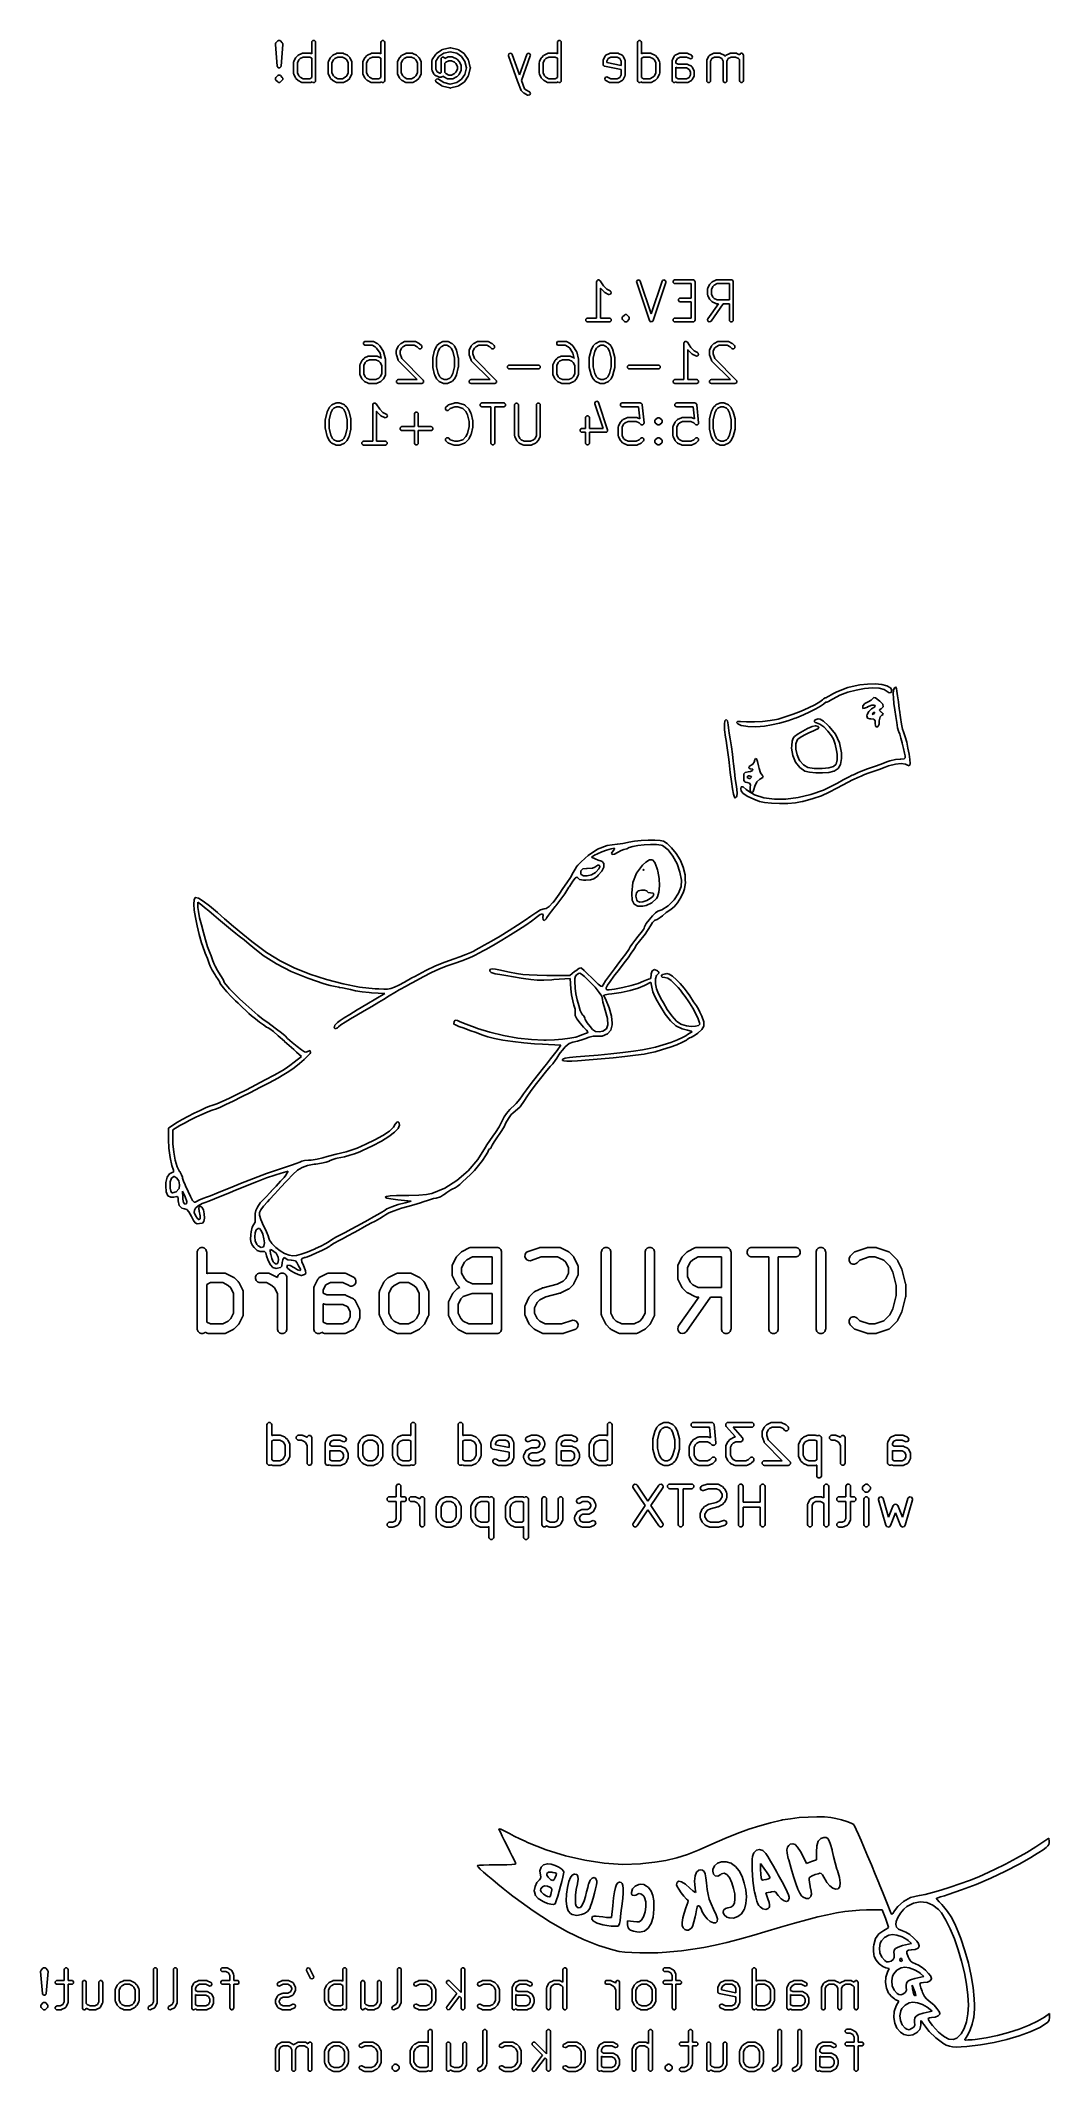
# Model space of a CAD drawing. Header units: inches. Extents: x 5.12 to 6.16, y -3.97 to -1.88.
import ezdxf

# ---------------------------------------------------------------- set-up
doc = ezdxf.new("R2010")
doc.units = ezdxf.units.IN
doc.header["$MEASUREMENT"] = 0
doc.layers.add('B.Silkscreen', color=31, linetype='CONTINUOUS', true_color=0xe8b2a7)

msp = doc.modelspace()

# ---------------------------------------------------------------- linework, layer by layer
at = {"layer": 'B.Silkscreen', "linetype": 'CONTINUOUS'}
for p, q in [((5.3643, -1.8868), (5.3644, -1.886)), ((5.3662, -1.9093), (5.3643, -1.8868)), ((5.3644, -1.886), (5.3645, -1.8859)), ((5.3645, -1.8859), (5.3649, -1.8852)), ((5.3645, -1.8859), (5.3645, -1.8859)), ((5.3649, -1.8852), (5.3668, -1.8833)), ((5.3668, -1.8833), (5.3674, -1.8829)), ((5.3674, -1.8829), (5.3689, -1.8829)), ((5.3689, -1.8829), (5.3695, -1.8833)), ((5.3695, -1.8833), (5.3714, -1.8852)), ((5.372, -1.8868), (5.3701, -1.9093)), ((5.3714, -1.8852), (5.3718, -1.8859)), ((5.3718, -1.8859), (5.3718, -1.8859)), ((5.3718, -1.8859), (5.3719, -1.886)), ((5.3719, -1.886), (5.372, -1.8868)), ((5.3833, -1.9045), (5.3851, -1.9007)), ((5.3851, -1.9007), (5.3853, -1.9005)), ((5.3853, -1.9005), (5.3855, -1.9002)), ((5.3855, -1.9002), (5.3874, -1.8983)), ((5.3874, -1.8983), (5.3876, -1.8982)), ((5.3876, -1.8982), (5.3879, -1.898)), ((5.3879, -1.898), (5.3916, -1.8961)), ((5.3899, -1.9014), (5.3885, -1.9028)), ((5.393, -1.8998), (5.3899, -1.9014)), ((5.3916, -1.8961), (5.3917, -1.8961)), ((5.3917, -1.8961), (5.3918, -1.896)), ((5.3918, -1.896), (5.3921, -1.896)), ((5.3921, -1.896), (5.3924, -1.8959)), ((5.3924, -1.8959), (5.3924, -1.8959)), ((5.3924, -1.8959), (5.3925, -1.8959)), ((5.3925, -1.8959), (5.4, -1.8959)), ((5.3996, -1.8998), (5.393, -1.8998)), ((5.4018, -1.901), (5.3996, -1.8998)), ((5.4, -1.8959), (5.4001, -1.8959)), ((5.4001, -1.8959), (5.4002, -1.8959)), ((5.4002, -1.8959), (5.4005, -1.896)), ((5.4005, -1.896), (5.4008, -1.896)), ((5.4008, -1.896), (5.4008, -1.8961)), ((5.4008, -1.8961), (5.4009, -1.8961)), ((5.4009, -1.8961), (5.4018, -1.8966)), ((5.4018, -1.8847), (5.4019, -1.884)), ((5.4018, -1.8966), (5.4018, -1.8847)), ((5.4018, -1.921), (5.4018, -1.901)), ((5.4019, -1.884), (5.403, -1.8829)), ((5.403, -1.8829), (5.4045, -1.8829)), ((5.4045, -1.8829), (5.4056, -1.884)), ((5.4056, -1.884), (5.4057, -1.8847)), ((5.4057, -1.8847), (5.4057, -1.9241)), ((5.4189, -1.9045), (5.4208, -1.9007)), ((5.4208, -1.9007), (5.4209, -1.9005)), ((5.4209, -1.9005), (5.4211, -1.9002)), ((5.4211, -1.9002), (5.423, -1.8983)), ((5.423, -1.8983), (5.4233, -1.8982)), ((5.4233, -1.8982), (5.4235, -1.898)), ((5.4235, -1.898), (5.4273, -1.8961)), ((5.4256, -1.9014), (5.4241, -1.9028)), ((5.4286, -1.8998), (5.4256, -1.9014)), ((5.4273, -1.8961), (5.4274, -1.8961)), ((5.4274, -1.8961), (5.4274, -1.896)), ((5.4274, -1.896), (5.4277, -1.896)), ((5.4277, -1.896), (5.428, -1.8959)), ((5.428, -1.8959), (5.428, -1.8959)), ((5.428, -1.8959), (5.4281, -1.8959)), ((5.4281, -1.8959), (5.4338, -1.8959)), ((5.4333, -1.8998), (5.4286, -1.8998)), ((5.4363, -1.9014), (5.4333, -1.8998)), ((5.4338, -1.8959), (5.4339, -1.8959)), ((5.4339, -1.8959), (5.4339, -1.8959)), ((5.4339, -1.8959), (5.4342, -1.896)), ((5.4342, -1.896), (5.4345, -1.896)), ((5.4345, -1.896), (5.4345, -1.8961)), ((5.4345, -1.8961), (5.4346, -1.8961)), ((5.4346, -1.8961), (5.4384, -1.898)), ((5.4378, -1.9028), (5.4363, -1.9014)), ((5.4384, -1.898), (5.4386, -1.8982)), ((5.4386, -1.8982), (5.4389, -1.8983)), ((5.4389, -1.8983), (5.4408, -1.9002)), ((5.4408, -1.9002), (5.441, -1.9005)), ((5.441, -1.9005), (5.4411, -1.9007)), ((5.4411, -1.9007), (5.443, -1.9045)), ((5.4545, -1.9045), (5.4564, -1.9007)), ((5.4564, -1.9007), (5.4566, -1.9005)), ((5.4566, -1.9005), (5.4567, -1.9002)), ((5.4567, -1.9002), (5.4586, -1.8983)), ((5.4586, -1.8983), (5.4589, -1.8982)), ((5.4589, -1.8982), (5.4591, -1.898)), ((5.4591, -1.898), (5.4629, -1.8961)), ((5.4612, -1.9014), (5.4598, -1.9028)), ((5.4642, -1.8998), (5.4612, -1.9014)), ((5.4629, -1.8961), (5.463, -1.8961)), ((5.463, -1.8961), (5.463, -1.896)), ((5.463, -1.896), (5.4633, -1.896)), ((5.4633, -1.896), (5.4636, -1.8959)), ((5.4636, -1.8959), (5.4637, -1.8959)), ((5.4637, -1.8959), (5.4638, -1.8959)), ((5.4638, -1.8959), (5.4713, -1.8959)), ((5.4708, -1.8998), (5.4642, -1.8998)), ((5.473, -1.901), (5.4708, -1.8998)), ((5.4713, -1.8959), (5.4714, -1.8959)), ((5.4714, -1.8959), (5.4714, -1.8959)), ((5.4714, -1.8959), (5.4717, -1.896)), ((5.4717, -1.896), (5.472, -1.896)), ((5.472, -1.896), (5.472, -1.8961)), ((5.472, -1.8961), (5.4721, -1.8961)), ((5.4721, -1.8961), (5.473, -1.8966)), ((5.473, -1.8847), (5.4732, -1.884)), ((5.473, -1.8966), (5.473, -1.8847)), ((5.473, -1.921), (5.473, -1.901)), ((5.4732, -1.884), (5.4743, -1.8829)), ((5.4743, -1.8829), (5.4758, -1.8829)), ((5.4758, -1.8829), (5.4768, -1.884)), ((5.4768, -1.884), (5.477, -1.8847)), ((5.477, -1.8847), (5.477, -1.9241)), ((5.4901, -1.9045), (5.492, -1.9007)), ((5.492, -1.9007), (5.4922, -1.9005)), ((5.4922, -1.9005), (5.4924, -1.9002)), ((5.4924, -1.9002), (5.4942, -1.8983)), ((5.4942, -1.8983), (5.4945, -1.8982)), ((5.4945, -1.8982), (5.4947, -1.898)), ((5.4947, -1.898), (5.4985, -1.8961)), ((5.4968, -1.9014), (5.4954, -1.9028)), ((5.4998, -1.8998), (5.4968, -1.9014)), ((5.4985, -1.8961), (5.4986, -1.8961)), ((5.4986, -1.8961), (5.4986, -1.896)), ((5.4986, -1.896), (5.4989, -1.896)), ((5.4989, -1.896), (5.4992, -1.8959)), ((5.4992, -1.8959), (5.4993, -1.8959)), ((5.4993, -1.8959), (5.4994, -1.8959)), ((5.4994, -1.8959), (5.505, -1.8959)), ((5.5045, -1.8998), (5.4998, -1.8998)), ((5.5076, -1.9014), (5.5045, -1.8998)), ((5.505, -1.8959), (5.5051, -1.8959)), ((5.5051, -1.8959), (5.5051, -1.8959)), ((5.5051, -1.8959), (5.5054, -1.896)), ((5.5054, -1.896), (5.5058, -1.896)), ((5.5058, -1.896), (5.5058, -1.8961)), ((5.5058, -1.8961), (5.5059, -1.8961)), ((5.5059, -1.8961), (5.5096, -1.898)), ((5.509, -1.9028), (5.5076, -1.9014)), ((5.5096, -1.898), (5.5099, -1.8982)), ((5.5099, -1.8982), (5.5101, -1.8983)), ((5.5101, -1.8983), (5.512, -1.9002)), ((5.512, -1.9002), (5.5122, -1.9005)), ((5.5122, -1.9005), (5.5124, -1.9007)), ((5.5124, -1.9007), (5.5143, -1.9045)), ((5.5259, -1.9024), (5.5296, -1.8968)), ((5.5327, -1.8993), (5.5295, -1.9041)), ((5.5296, -1.8968), (5.5299, -1.8965)), ((5.5296, -1.8968), (5.5296, -1.8968)), ((5.5296, -1.8968), (5.5296, -1.8968)), ((5.5299, -1.8965), (5.5302, -1.8962)), ((5.5302, -1.8962), (5.5358, -1.8925)), ((5.5302, -1.8962), (5.5302, -1.8962)), ((5.5302, -1.8962), (5.5302, -1.8962)), ((5.5377, -1.8959), (5.5327, -1.8993)), ((5.5349, -1.9016), (5.5351, -1.9009)), ((5.5349, -1.9158), (5.5349, -1.9016)), ((5.5351, -1.9009), (5.5361, -1.8998)), ((5.5358, -1.8925), (5.5361, -1.8923)), ((5.5361, -1.8923), (5.5364, -1.8922)), ((5.5361, -1.8998), (5.5376, -1.8998)), ((5.5364, -1.8922), (5.5439, -1.8903)), ((5.5376, -1.8998), (5.5387, -1.9009)), ((5.5444, -1.8943), (5.5377, -1.8959)), ((5.5387, -1.9009), (5.5388, -1.9013)), ((5.5388, -1.9013), (5.5416, -1.8999)), ((5.5416, -1.8999), (5.5417, -1.8998)), ((5.5417, -1.8998), (5.5421, -1.8997)), ((5.5417, -1.8998), (5.5417, -1.8998)), ((5.5421, -1.8997), (5.5424, -1.8997)), ((5.5424, -1.8997), (5.5425, -1.8996)), ((5.5424, -1.8997), (5.5424, -1.8997)), ((5.5425, -1.8996), (5.5462, -1.8996)), ((5.5439, -1.8903), (5.544, -1.8903)), ((5.544, -1.8903), (5.5441, -1.8903)), ((5.5441, -1.8903), (5.5444, -1.8903)), ((5.5444, -1.8903), (5.5447, -1.8903)), ((5.5511, -1.8959), (5.5444, -1.8943)), ((5.5447, -1.8903), (5.5449, -1.8903)), ((5.5447, -1.8903), (5.5447, -1.8903)), ((5.5449, -1.8903), (5.5523, -1.8922)), ((5.5462, -1.8996), (5.5463, -1.8997)), ((5.5463, -1.8997), (5.5464, -1.8997)), ((5.5464, -1.8997), (5.5467, -1.8997)), ((5.5467, -1.8997), (5.547, -1.8998)), ((5.547, -1.8998), (5.547, -1.8998)), ((5.547, -1.8998), (5.5471, -1.8999)), ((5.5471, -1.8999), (5.5509, -1.9017)), ((5.5509, -1.9017), (5.5511, -1.9019)), ((5.5561, -1.8993), (5.5511, -1.8959)), ((5.5511, -1.9019), (5.5514, -1.9021)), ((5.5514, -1.9021), (5.5533, -1.904)), ((5.5523, -1.8922), (5.5527, -1.8923)), ((5.5527, -1.8923), (5.553, -1.8925)), ((5.553, -1.8925), (5.5586, -1.8962)), ((5.5594, -1.9043), (5.5561, -1.8993)), ((5.5586, -1.8962), (5.5586, -1.8962)), ((5.5586, -1.8962), (5.5586, -1.8962)), ((5.5586, -1.8962), (5.5589, -1.8965)), ((5.5589, -1.8965), (5.5591, -1.8968)), ((5.5591, -1.8968), (5.5591, -1.8968)), ((5.5591, -1.8968), (5.5591, -1.8968)), ((5.5591, -1.8968), (5.5629, -1.9024)), ((5.6043, -1.8978), (5.6049, -1.8964)), ((5.6044, -1.8985), (5.6043, -1.8978)), ((5.6138, -1.9248), (5.6044, -1.8985)), ((5.6049, -1.8964), (5.6063, -1.8959)), ((5.6063, -1.8959), (5.6077, -1.8965)), ((5.6077, -1.8965), (5.6081, -1.8972)), ((5.6081, -1.8972), (5.6156, -1.9183)), ((5.6156, -1.9183), (5.6231, -1.8972)), ((5.6268, -1.8985), (5.6177, -1.9241)), ((5.6231, -1.8972), (5.6235, -1.8965)), ((5.6235, -1.8965), (5.6249, -1.8959)), ((5.6249, -1.8959), (5.6263, -1.8964)), ((5.6263, -1.8964), (5.627, -1.8978)), ((5.627, -1.8978), (5.6268, -1.8985)), ((5.6364, -1.9045), (5.6382, -1.9007)), ((5.6382, -1.9007), (5.6384, -1.9005)), ((5.6384, -1.9005), (5.6386, -1.9002)), ((5.6386, -1.9002), (5.6405, -1.8983)), ((5.6405, -1.8983), (5.6407, -1.8982)), ((5.6407, -1.8982), (5.641, -1.898)), ((5.641, -1.898), (5.6447, -1.8961)), ((5.643, -1.9014), (5.6416, -1.9028)), ((5.6461, -1.8998), (5.643, -1.9014)), ((5.6447, -1.8961), (5.6448, -1.8961)), ((5.6448, -1.8961), (5.6449, -1.896)), ((5.6449, -1.896), (5.6452, -1.896)), ((5.6452, -1.896), (5.6455, -1.8959)), ((5.6455, -1.8959), (5.6455, -1.8959)), ((5.6455, -1.8959), (5.6456, -1.8959)), ((5.6456, -1.8959), (5.6531, -1.8959)), ((5.6526, -1.8998), (5.6461, -1.8998)), ((5.6549, -1.901), (5.6526, -1.8998)), ((5.6531, -1.8959), (5.6532, -1.8959)), ((5.6532, -1.8959), (5.6532, -1.8959)), ((5.6532, -1.8959), (5.6536, -1.896)), ((5.6536, -1.896), (5.6539, -1.896)), ((5.6539, -1.896), (5.6539, -1.8961)), ((5.6539, -1.8961), (5.654, -1.8961)), ((5.654, -1.8961), (5.6549, -1.8966)), ((5.6549, -1.8847), (5.655, -1.884)), ((5.6549, -1.8966), (5.6549, -1.8847)), ((5.6549, -1.921), (5.6549, -1.901)), ((5.655, -1.884), (5.6561, -1.8829)), ((5.6561, -1.8829), (5.6576, -1.8829)), ((5.6576, -1.8829), (5.6587, -1.884)), ((5.6587, -1.884), (5.6588, -1.8847)), ((5.6588, -1.8847), (5.6588, -1.9241)), ((5.702, -1.9026), (5.7038, -1.8989)), ((5.7038, -1.8989), (5.7041, -1.8985)), ((5.7041, -1.8985), (5.7041, -1.8984)), ((5.7041, -1.8984), (5.7042, -1.8984)), ((5.7042, -1.8984), (5.7043, -1.8983)), ((5.7043, -1.8983), (5.7044, -1.8982)), ((5.7044, -1.8982), (5.7047, -1.898)), ((5.7047, -1.898), (5.7085, -1.8961)), ((5.7071, -1.9012), (5.7057, -1.904)), ((5.7098, -1.8998), (5.7071, -1.9012)), ((5.7085, -1.8961), (5.7086, -1.8961)), ((5.7086, -1.8961), (5.7086, -1.896)), ((5.7086, -1.896), (5.7089, -1.896)), ((5.7089, -1.896), (5.7092, -1.8959)), ((5.7092, -1.8959), (5.7093, -1.8959)), ((5.7093, -1.8959), (5.7094, -1.8959)), ((5.7094, -1.8959), (5.7169, -1.8959)), ((5.7164, -1.8998), (5.7098, -1.8998)), ((5.7191, -1.9012), (5.7164, -1.8998)), ((5.7169, -1.8959), (5.717, -1.8959)), ((5.7169, -1.8959), (5.7169, -1.8959)), ((5.717, -1.8959), (5.7173, -1.896)), ((5.7173, -1.896), (5.7176, -1.896)), ((5.7176, -1.896), (5.7176, -1.8961)), ((5.7176, -1.8961), (5.7177, -1.8961)), ((5.7177, -1.8961), (5.7215, -1.898)), ((5.7205, -1.904), (5.7191, -1.9012)), ((5.7215, -1.898), (5.7218, -1.8982)), ((5.7218, -1.8982), (5.7219, -1.8983)), ((5.7219, -1.8983), (5.722, -1.8984)), ((5.722, -1.8984), (5.7221, -1.8984)), ((5.7221, -1.8984), (5.7221, -1.8985)), ((5.7221, -1.8985), (5.7224, -1.8989)), ((5.7224, -1.8989), (5.7242, -1.9026)), ((5.7374, -1.8847), (5.7375, -1.884)), ((5.7374, -1.9241), (5.7374, -1.8847)), ((5.7375, -1.884), (5.7386, -1.8829)), ((5.7386, -1.8829), (5.7401, -1.8829)), ((5.7401, -1.8829), (5.7412, -1.884)), ((5.7412, -1.884), (5.7413, -1.8847)), ((5.7413, -1.8847), (5.7413, -1.8966)), ((5.7413, -1.8966), (5.7422, -1.8961)), ((5.7436, -1.8998), (5.7413, -1.901)), ((5.7413, -1.901), (5.7413, -1.921)), ((5.7422, -1.8961), (5.7423, -1.8961)), ((5.7423, -1.8961), (5.7423, -1.896)), ((5.7423, -1.896), (5.7427, -1.896)), ((5.7427, -1.896), (5.743, -1.8959)), ((5.743, -1.8959), (5.743, -1.8959)), ((5.743, -1.8959), (5.7431, -1.8959)), ((5.7431, -1.8959), (5.7506, -1.8959)), ((5.7501, -1.8998), (5.7436, -1.8998)), ((5.7532, -1.9014), (5.7501, -1.8998)), ((5.7506, -1.8959), (5.7507, -1.8959)), ((5.7507, -1.8959), (5.7507, -1.8959)), ((5.7507, -1.8959), (5.751, -1.896)), ((5.751, -1.896), (5.7514, -1.896)), ((5.7514, -1.896), (5.7514, -1.8961)), ((5.7514, -1.8961), (5.7515, -1.8961)), ((5.7515, -1.8961), (5.7552, -1.898)), ((5.7546, -1.9028), (5.7532, -1.9014)), ((5.7552, -1.898), (5.7555, -1.8982)), ((5.7555, -1.8982), (5.7557, -1.8983)), ((5.7557, -1.8983), (5.7576, -1.9002)), ((5.7576, -1.9002), (5.7578, -1.9005)), ((5.7578, -1.9005), (5.758, -1.9007)), ((5.758, -1.9007), (5.7599, -1.9045)), ((5.7732, -1.9026), (5.7751, -1.8989)), ((5.7751, -1.8989), (5.7753, -1.8985)), ((5.7753, -1.8985), (5.7754, -1.8984)), ((5.7754, -1.8984), (5.7755, -1.8984)), ((5.7755, -1.8984), (5.7756, -1.8983)), ((5.7756, -1.8983), (5.7757, -1.8982)), ((5.7757, -1.8982), (5.776, -1.898)), ((5.776, -1.898), (5.7797, -1.8961)), ((5.7783, -1.9012), (5.7769, -1.904)), ((5.7811, -1.8998), (5.7783, -1.9012)), ((5.7797, -1.8961), (5.7798, -1.8961)), ((5.7798, -1.8961), (5.7798, -1.896)), ((5.7798, -1.896), (5.7801, -1.896)), ((5.7801, -1.896), (5.7805, -1.8959)), ((5.7805, -1.8959), (5.7805, -1.8959)), ((5.7805, -1.8959), (5.7806, -1.8959)), ((5.7806, -1.8959), (5.7881, -1.8959)), ((5.7876, -1.8998), (5.7811, -1.8998)), ((5.791, -1.9015), (5.7876, -1.8998)), ((5.7881, -1.8959), (5.7882, -1.8959)), ((5.7882, -1.8959), (5.7882, -1.8959)), ((5.7882, -1.8959), (5.7885, -1.896)), ((5.7885, -1.896), (5.7888, -1.896)), ((5.7888, -1.896), (5.7889, -1.8961)), ((5.7889, -1.8961), (5.789, -1.8961)), ((5.789, -1.8961), (5.7927, -1.898)), ((5.7917, -1.9017), (5.791, -1.9015)), ((5.7931, -1.9012), (5.7917, -1.9017)), ((5.7927, -1.898), (5.7933, -1.8984)), ((5.7938, -1.8999), (5.7931, -1.9012)), ((5.7933, -1.8984), (5.7938, -1.8999)), ((5.8088, -1.9026), (5.8107, -1.8989)), ((5.8107, -1.8989), (5.8109, -1.8985)), ((5.8109, -1.8985), (5.811, -1.8984)), ((5.811, -1.8984), (5.8111, -1.8984)), ((5.8111, -1.8984), (5.8112, -1.8983)), ((5.8112, -1.8983), (5.8113, -1.8982)), ((5.8113, -1.8982), (5.8116, -1.898)), ((5.8116, -1.898), (5.8153, -1.8961)), ((5.8139, -1.9012), (5.8126, -1.904)), ((5.8167, -1.8998), (5.8139, -1.9012)), ((5.8153, -1.8961), (5.8154, -1.8961)), ((5.8154, -1.8961), (5.8155, -1.896)), ((5.8155, -1.896), (5.8158, -1.896)), ((5.8158, -1.896), (5.8161, -1.8959)), ((5.8161, -1.8959), (5.8161, -1.8959)), ((5.8161, -1.8959), (5.8162, -1.8959)), ((5.8162, -1.8959), (5.8218, -1.8959)), ((5.8214, -1.8998), (5.8167, -1.8998)), ((5.8241, -1.9012), (5.8214, -1.8998)), ((5.8218, -1.8959), (5.8219, -1.8959)), ((5.8219, -1.8959), (5.822, -1.8959)), ((5.822, -1.8959), (5.8223, -1.896)), ((5.8223, -1.896), (5.8226, -1.896)), ((5.8226, -1.896), (5.8226, -1.8961)), ((5.8226, -1.8961), (5.8227, -1.8961)), ((5.8227, -1.8961), (5.8265, -1.898)), ((5.8255, -1.904), (5.8241, -1.9012)), ((5.8265, -1.898), (5.8268, -1.8982)), ((5.8268, -1.8982), (5.8269, -1.8983)), ((5.8269, -1.8983), (5.827, -1.8984)), ((5.827, -1.8984), (5.8271, -1.8984)), ((5.8271, -1.8984), (5.8271, -1.8985)), ((5.8271, -1.8985), (5.8273, -1.8989)), ((5.8273, -1.8989), (5.8275, -1.8991)), ((5.8275, -1.8991), (5.8276, -1.8989)), ((5.8276, -1.8989), (5.8278, -1.8985)), ((5.8278, -1.8985), (5.8278, -1.8984)), ((5.8278, -1.8984), (5.828, -1.8984)), ((5.828, -1.8983), (5.8281, -1.8982)), ((5.828, -1.8984), (5.828, -1.8983)), ((5.8281, -1.8982), (5.8285, -1.898)), ((5.8285, -1.898), (5.8322, -1.8961)), ((5.8308, -1.9012), (5.8294, -1.904)), ((5.8336, -1.8998), (5.8308, -1.9012)), ((5.8322, -1.8961), (5.8323, -1.8961)), ((5.8323, -1.8961), (5.8323, -1.896)), ((5.8323, -1.896), (5.8326, -1.896)), ((5.8326, -1.896), (5.8329, -1.8959)), ((5.8329, -1.8959), (5.833, -1.8959)), ((5.833, -1.8959), (5.8331, -1.8959)), ((5.8331, -1.8959), (5.8387, -1.8959)), ((5.8382, -1.8998), (5.8336, -1.8998)), ((5.8413, -1.9014), (5.8382, -1.8998)), ((5.8387, -1.8959), (5.8388, -1.8959)), ((5.8388, -1.8959), (5.8389, -1.8959)), ((5.8389, -1.8959), (5.8392, -1.896)), ((5.8392, -1.896), (5.8395, -1.896)), ((5.8395, -1.896), (5.8395, -1.8961)), ((5.8395, -1.8961), (5.8396, -1.8961)), ((5.8396, -1.8961), (5.8424, -1.8975)), ((5.8424, -1.9024), (5.8413, -1.9014)), ((5.8424, -1.8975), (5.8425, -1.8971)), ((5.8425, -1.8971), (5.8436, -1.896)), ((5.8436, -1.896), (5.8451, -1.896)), ((5.8451, -1.896), (5.8462, -1.8971)), ((5.8462, -1.8971), (5.8463, -1.8979)), ((5.8463, -1.8979), (5.8463, -1.9241)), ((5.3645, -1.9215), (5.3649, -1.9208)), ((5.3645, -1.923), (5.3645, -1.9215)), ((5.3649, -1.9236), (5.3645, -1.923)), ((5.3645, -1.923), (5.3645, -1.923)), ((5.3649, -1.9208), (5.3668, -1.919)), ((5.3662, -1.9095), (5.3662, -1.9093)), ((5.3663, -1.9097), (5.3662, -1.9095)), ((5.3663, -1.9098), (5.3663, -1.9097)), ((5.3663, -1.9099), (5.3663, -1.9098)), ((5.3664, -1.9099), (5.3663, -1.9099)), ((5.3664, -1.91), (5.3664, -1.9099)), ((5.3669, -1.9104), (5.3664, -1.91)), ((5.3668, -1.919), (5.3674, -1.9185)), ((5.3672, -1.9109), (5.3669, -1.9104)), ((5.3673, -1.9109), (5.3672, -1.9109)), ((5.3674, -1.9109), (5.3673, -1.9109)), ((5.3675, -1.9109), (5.3674, -1.9109)), ((5.3674, -1.9185), (5.3689, -1.9185)), ((5.3681, -1.9109), (5.3675, -1.911)), ((5.3675, -1.911), (5.3675, -1.9109)), ((5.3687, -1.911), (5.3681, -1.9109)), ((5.3688, -1.9109), (5.3687, -1.911)), ((5.3689, -1.9109), (5.3688, -1.9109)), ((5.369, -1.9109), (5.3689, -1.9109)), ((5.3689, -1.9185), (5.3689, -1.9185)), ((5.3689, -1.9185), (5.3695, -1.919)), ((5.3694, -1.9104), (5.369, -1.9109)), ((5.369, -1.9109), (5.369, -1.9109)), ((5.3699, -1.91), (5.3694, -1.9104)), ((5.3695, -1.919), (5.3714, -1.9208)), ((5.37, -1.9099), (5.3699, -1.9099)), ((5.3699, -1.9099), (5.3699, -1.91)), ((5.3701, -1.9093), (5.37, -1.9095)), ((5.37, -1.9095), (5.37, -1.9097)), ((5.37, -1.9097), (5.37, -1.9098)), ((5.37, -1.9098), (5.37, -1.9099)), ((5.3714, -1.9208), (5.3718, -1.9215)), ((5.3718, -1.923), (5.3714, -1.9236)), ((5.3718, -1.9215), (5.3718, -1.923)), ((5.383, -1.9054), (5.3831, -1.9053)), ((5.383, -1.9166), (5.383, -1.9054)), ((5.3831, -1.9167), (5.383, -1.9166)), ((5.3831, -1.9049), (5.3832, -1.9046)), ((5.3831, -1.9052), (5.3831, -1.9049)), ((5.3831, -1.9053), (5.3831, -1.9052)), ((5.3831, -1.9168), (5.3831, -1.9167)), ((5.3831, -1.9171), (5.3831, -1.9168)), ((5.3832, -1.9174), (5.3831, -1.9171)), ((5.3832, -1.9046), (5.3833, -1.9045)), ((5.3832, -1.9046), (5.3832, -1.9046)), ((5.3833, -1.9175), (5.3832, -1.9174)), ((5.3832, -1.9174), (5.3832, -1.9174)), ((5.3851, -1.9212), (5.3833, -1.9175)), ((5.3853, -1.9215), (5.3851, -1.9212)), ((5.3855, -1.9218), (5.3853, -1.9215)), ((5.3874, -1.9236), (5.3855, -1.9218)), ((5.3885, -1.9028), (5.387, -1.9058)), ((5.387, -1.9058), (5.387, -1.9161)), ((5.387, -1.9161), (5.3885, -1.9192)), ((5.3885, -1.9192), (5.3899, -1.9206)), ((5.3899, -1.9206), (5.393, -1.9221)), ((5.393, -1.9221), (5.3996, -1.9221)), ((5.3996, -1.9221), (5.4018, -1.921)), ((5.4187, -1.9052), (5.4188, -1.9049)), ((5.4187, -1.9053), (5.4187, -1.9052)), ((5.4187, -1.9054), (5.4187, -1.9053)), ((5.4187, -1.9166), (5.4187, -1.9054)), ((5.4187, -1.9167), (5.4187, -1.9166)), ((5.4187, -1.9168), (5.4187, -1.9167)), ((5.4188, -1.9171), (5.4187, -1.9168)), ((5.4188, -1.9049), (5.4188, -1.9046)), ((5.4188, -1.9046), (5.4189, -1.9046)), ((5.4188, -1.9174), (5.4188, -1.9171)), ((5.4189, -1.9174), (5.4188, -1.9174)), ((5.4189, -1.9046), (5.4189, -1.9045)), ((5.4189, -1.9175), (5.4189, -1.9174)), ((5.4208, -1.9212), (5.4189, -1.9175)), ((5.4209, -1.9215), (5.4208, -1.9212)), ((5.4211, -1.9218), (5.4209, -1.9215)), ((5.423, -1.9236), (5.4211, -1.9218)), ((5.4241, -1.9028), (5.4226, -1.9058)), ((5.4226, -1.9058), (5.4226, -1.9161)), ((5.4226, -1.9161), (5.4241, -1.9192)), ((5.4241, -1.9192), (5.4256, -1.9206)), ((5.4256, -1.9206), (5.4286, -1.9221)), ((5.4286, -1.9221), (5.4333, -1.9221)), ((5.4333, -1.9221), (5.4363, -1.9206)), ((5.4363, -1.9206), (5.4378, -1.9192)), ((5.4393, -1.9058), (5.4378, -1.9028)), ((5.4378, -1.9192), (5.4393, -1.9161)), ((5.4408, -1.9218), (5.4389, -1.9236)), ((5.4393, -1.9161), (5.4393, -1.9058)), ((5.441, -1.9215), (5.4408, -1.9218)), ((5.4411, -1.9212), (5.441, -1.9215)), ((5.443, -1.9175), (5.4411, -1.9212)), ((5.443, -1.9045), (5.443, -1.9046)), ((5.443, -1.9046), (5.4431, -1.9046)), ((5.4431, -1.9174), (5.443, -1.9174)), ((5.443, -1.9174), (5.443, -1.9175)), ((5.4431, -1.9046), (5.4431, -1.9049)), ((5.4431, -1.9049), (5.4432, -1.9052)), ((5.4432, -1.9168), (5.4431, -1.9171)), ((5.4431, -1.9171), (5.4431, -1.9174)), ((5.4432, -1.9052), (5.4432, -1.9053)), ((5.4432, -1.9053), (5.4432, -1.9054)), ((5.4432, -1.9054), (5.4432, -1.9166)), ((5.4432, -1.9166), (5.4432, -1.9167)), ((5.4432, -1.9167), (5.4432, -1.9168)), ((5.4543, -1.9052), (5.4544, -1.9049)), ((5.4543, -1.9053), (5.4543, -1.9052)), ((5.4543, -1.9054), (5.4543, -1.9053)), ((5.4543, -1.9166), (5.4543, -1.9054)), ((5.4543, -1.9167), (5.4543, -1.9166)), ((5.4543, -1.9168), (5.4543, -1.9167)), ((5.4544, -1.9171), (5.4543, -1.9168)), ((5.4544, -1.9049), (5.4544, -1.9046)), ((5.4544, -1.9046), (5.4545, -1.9046)), ((5.4544, -1.9174), (5.4544, -1.9171)), ((5.4545, -1.9174), (5.4544, -1.9174)), ((5.4545, -1.9046), (5.4545, -1.9045)), ((5.4545, -1.9175), (5.4545, -1.9174)), ((5.4564, -1.9212), (5.4545, -1.9175)), ((5.4566, -1.9215), (5.4564, -1.9212)), ((5.4567, -1.9218), (5.4566, -1.9215)), ((5.4586, -1.9236), (5.4567, -1.9218)), ((5.4598, -1.9028), (5.4582, -1.9058)), ((5.4582, -1.9058), (5.4582, -1.9161)), ((5.4582, -1.9161), (5.4598, -1.9192)), ((5.4598, -1.9192), (5.4612, -1.9206)), ((5.4612, -1.9206), (5.4642, -1.9221)), ((5.4642, -1.9221), (5.4708, -1.9221)), ((5.4708, -1.9221), (5.473, -1.921)), ((5.4899, -1.9052), (5.49, -1.9049)), ((5.4899, -1.9053), (5.4899, -1.9052)), ((5.4899, -1.9054), (5.4899, -1.9053)), ((5.4899, -1.9166), (5.4899, -1.9054)), ((5.4899, -1.9167), (5.4899, -1.9166)), ((5.4899, -1.9168), (5.4899, -1.9167)), ((5.49, -1.9171), (5.4899, -1.9168)), ((5.49, -1.9049), (5.4901, -1.9046)), ((5.4901, -1.9174), (5.49, -1.9171)), ((5.4901, -1.9046), (5.4901, -1.9045)), ((5.4901, -1.9046), (5.4901, -1.9046)), ((5.4901, -1.9175), (5.4901, -1.9174)), ((5.4901, -1.9174), (5.4901, -1.9174)), ((5.492, -1.9212), (5.4901, -1.9175)), ((5.4922, -1.9215), (5.492, -1.9212)), ((5.4924, -1.9218), (5.4922, -1.9215)), ((5.4942, -1.9236), (5.4924, -1.9218)), ((5.4954, -1.9028), (5.4938, -1.9058)), ((5.4938, -1.9058), (5.4938, -1.9161)), ((5.4938, -1.9161), (5.4954, -1.9192)), ((5.4954, -1.9192), (5.4968, -1.9206)), ((5.4968, -1.9206), (5.4998, -1.9221)), ((5.4998, -1.9221), (5.5045, -1.9221)), ((5.5045, -1.9221), (5.5076, -1.9206)), ((5.5076, -1.9206), (5.509, -1.9192)), ((5.5105, -1.9058), (5.509, -1.9028)), ((5.509, -1.9192), (5.5105, -1.9161)), ((5.512, -1.9218), (5.5101, -1.9236)), ((5.5105, -1.9161), (5.5105, -1.9058)), ((5.5122, -1.9215), (5.512, -1.9218)), ((5.5124, -1.9212), (5.5122, -1.9215)), ((5.5143, -1.9175), (5.5124, -1.9212)), ((5.5143, -1.9045), (5.5143, -1.9046)), ((5.5143, -1.9046), (5.5143, -1.9046)), ((5.5143, -1.9046), (5.5144, -1.9049)), ((5.5144, -1.9171), (5.5143, -1.9174)), ((5.5143, -1.9174), (5.5143, -1.9174)), ((5.5143, -1.9174), (5.5143, -1.9175)), ((5.5144, -1.9049), (5.5145, -1.9052)), ((5.5145, -1.9168), (5.5144, -1.9171)), ((5.5145, -1.9052), (5.5145, -1.9053)), ((5.5145, -1.9053), (5.5145, -1.9054)), ((5.5145, -1.9054), (5.5145, -1.9166)), ((5.5145, -1.9166), (5.5145, -1.9167)), ((5.5145, -1.9167), (5.5145, -1.9168)), ((5.5255, -1.9035), (5.5256, -1.9032)), ((5.5255, -1.9129), (5.5255, -1.9035)), ((5.5256, -1.913), (5.5255, -1.9129)), ((5.5256, -1.9133), (5.5255, -1.913)), ((5.5255, -1.913), (5.5256, -1.913)), ((5.5256, -1.9029), (5.5257, -1.9027)), ((5.5256, -1.9031), (5.5256, -1.9029)), ((5.5256, -1.9032), (5.5256, -1.9031)), ((5.5257, -1.9136), (5.5256, -1.9133)), ((5.5257, -1.9027), (5.5258, -1.9027)), ((5.5257, -1.9137), (5.5257, -1.9136)), ((5.5257, -1.9136), (5.5257, -1.9136)), ((5.5276, -1.9175), (5.5257, -1.9137)), ((5.5258, -1.9027), (5.5259, -1.9024)), ((5.5279, -1.9178), (5.5276, -1.9175)), ((5.5279, -1.9179), (5.5279, -1.9178)), ((5.528, -1.918), (5.5279, -1.9179)), ((5.5281, -1.9181), (5.528, -1.918)), ((5.5282, -1.9181), (5.5281, -1.9181)), ((5.5285, -1.9184), (5.5282, -1.9181)), ((5.5322, -1.9202), (5.5285, -1.9184)), ((5.5293, -1.9237), (5.5302, -1.9225)), ((5.5295, -1.9041), (5.5295, -1.9124)), ((5.5295, -1.9124), (5.5308, -1.9151)), ((5.5302, -1.9225), (5.5316, -1.9222)), ((5.5308, -1.9151), (5.5336, -1.9165)), ((5.5316, -1.9222), (5.5323, -1.9225)), ((5.5323, -1.9203), (5.5322, -1.9202)), ((5.5324, -1.9203), (5.5323, -1.9203)), ((5.5323, -1.9225), (5.5377, -1.926)), ((5.5327, -1.9204), (5.5324, -1.9203)), ((5.533, -1.9205), (5.5327, -1.9204)), ((5.5331, -1.9205), (5.533, -1.9204)), ((5.533, -1.9204), (5.533, -1.9205)), ((5.535, -1.9205), (5.5331, -1.9205)), ((5.5336, -1.9165), (5.5342, -1.9165)), ((5.5342, -1.9165), (5.5349, -1.9158)), ((5.5358, -1.9203), (5.535, -1.9205)), ((5.5364, -1.9199), (5.5358, -1.9203)), ((5.5369, -1.9194), (5.5364, -1.9199)), ((5.5374, -1.9199), (5.5369, -1.9194)), ((5.5376, -1.9201), (5.5374, -1.9199)), ((5.5379, -1.9202), (5.5376, -1.9201)), ((5.5416, -1.9221), (5.5379, -1.9202)), ((5.5399, -1.9051), (5.5388, -1.9062)), ((5.5388, -1.9062), (5.5388, -1.9158)), ((5.5388, -1.9158), (5.5399, -1.9169)), ((5.543, -1.9036), (5.5399, -1.9051)), ((5.5399, -1.9169), (5.543, -1.9184)), ((5.5417, -1.9221), (5.5416, -1.9221)), ((5.5417, -1.9222), (5.5417, -1.9221)), ((5.5421, -1.9222), (5.5417, -1.9222)), ((5.5424, -1.9223), (5.5421, -1.9222)), ((5.5425, -1.9223), (5.5424, -1.9223)), ((5.5424, -1.9223), (5.5424, -1.9223)), ((5.5462, -1.9223), (5.5425, -1.9223)), ((5.5458, -1.9036), (5.543, -1.9036)), ((5.543, -1.9184), (5.5458, -1.9184)), ((5.5488, -1.9051), (5.5458, -1.9036)), ((5.5458, -1.9184), (5.5488, -1.9169)), ((5.5463, -1.9223), (5.5462, -1.9223)), ((5.5464, -1.9223), (5.5463, -1.9223)), ((5.5467, -1.9222), (5.5464, -1.9223)), ((5.547, -1.9222), (5.5467, -1.9222)), ((5.5471, -1.9221), (5.547, -1.9221)), ((5.547, -1.9221), (5.547, -1.9222)), ((5.5509, -1.9202), (5.5471, -1.9221)), ((5.5503, -1.9065), (5.5488, -1.9051)), ((5.5488, -1.9169), (5.5503, -1.9154)), ((5.5518, -1.9096), (5.5503, -1.9065)), ((5.5503, -1.9154), (5.5518, -1.9124)), ((5.5511, -1.9201), (5.5509, -1.9202)), ((5.5514, -1.9199), (5.5511, -1.9201)), ((5.5511, -1.926), (5.5561, -1.9227)), ((5.5533, -1.918), (5.5514, -1.9199)), ((5.5518, -1.9124), (5.5518, -1.9096)), ((5.5533, -1.904), (5.5534, -1.9042)), ((5.5534, -1.9177), (5.5533, -1.918)), ((5.5534, -1.9042), (5.5536, -1.9045)), ((5.5536, -1.9175), (5.5534, -1.9177)), ((5.5536, -1.9045), (5.5555, -1.9082)), ((5.5555, -1.9137), (5.5536, -1.9175)), ((5.5555, -1.9082), (5.5555, -1.9083)), ((5.5555, -1.9083), (5.5556, -1.9084)), ((5.5556, -1.9136), (5.5555, -1.9136)), ((5.5555, -1.9136), (5.5555, -1.9137)), ((5.5556, -1.9084), (5.5556, -1.9087)), ((5.5556, -1.9087), (5.5557, -1.909)), ((5.5557, -1.913), (5.5556, -1.9133)), ((5.5556, -1.9133), (5.5556, -1.9136)), ((5.5557, -1.909), (5.5557, -1.909)), ((5.5557, -1.909), (5.5557, -1.9091)), ((5.5557, -1.9091), (5.5557, -1.9129)), ((5.5557, -1.9129), (5.5557, -1.913)), ((5.5557, -1.913), (5.5557, -1.913)), ((5.5561, -1.9227), (5.5594, -1.9177)), ((5.5629, -1.9196), (5.5591, -1.9252)), ((5.5611, -1.911), (5.5594, -1.9043)), ((5.5594, -1.9177), (5.5611, -1.911)), ((5.5629, -1.9024), (5.563, -1.9027)), ((5.563, -1.9193), (5.5629, -1.9196)), ((5.563, -1.9027), (5.5632, -1.903)), ((5.5632, -1.919), (5.563, -1.9193)), ((5.5632, -1.903), (5.565, -1.9105)), ((5.565, -1.9115), (5.5632, -1.919)), ((5.565, -1.9105), (5.565, -1.9106)), ((5.565, -1.9106), (5.5651, -1.9107)), ((5.5651, -1.9113), (5.565, -1.9113)), ((5.565, -1.9113), (5.565, -1.9115)), ((5.5651, -1.9107), (5.5651, -1.911)), ((5.5651, -1.911), (5.5651, -1.9113)), ((5.6361, -1.9052), (5.6362, -1.9049)), ((5.6362, -1.9053), (5.6361, -1.9052)), ((5.6361, -1.9054), (5.6362, -1.9053)), ((5.6361, -1.9166), (5.6361, -1.9054)), ((5.6362, -1.9167), (5.6361, -1.9166)), ((5.6361, -1.9168), (5.6362, -1.9167)), ((5.6362, -1.9171), (5.6361, -1.9168)), ((5.6362, -1.9049), (5.6363, -1.9046)), ((5.6363, -1.9174), (5.6362, -1.9171)), ((5.6363, -1.9046), (5.6364, -1.9045)), ((5.6363, -1.9046), (5.6363, -1.9046)), ((5.6364, -1.9175), (5.6363, -1.9174)), ((5.6363, -1.9174), (5.6363, -1.9174)), ((5.6382, -1.9212), (5.6364, -1.9175)), ((5.6384, -1.9215), (5.6382, -1.9212)), ((5.6386, -1.9218), (5.6384, -1.9215)), ((5.6405, -1.9236), (5.6386, -1.9218)), ((5.6416, -1.9028), (5.6401, -1.9058)), ((5.6401, -1.9058), (5.6401, -1.9161)), ((5.6401, -1.9161), (5.6416, -1.9192)), ((5.6416, -1.9192), (5.643, -1.9206)), ((5.643, -1.9206), (5.6461, -1.9221)), ((5.6461, -1.9221), (5.6526, -1.9221)), ((5.6526, -1.9221), (5.6549, -1.921)), ((5.7018, -1.903), (5.7019, -1.9027)), ((5.7018, -1.9033), (5.7018, -1.903)), ((5.7018, -1.9034), (5.7018, -1.9033)), ((5.7018, -1.9035), (5.7018, -1.9034)), ((5.7018, -1.9072), (5.7018, -1.9035)), ((5.7018, -1.9075), (5.7018, -1.9072)), ((5.7018, -1.9076), (5.7018, -1.9075)), ((5.7019, -1.9077), (5.7018, -1.9076)), ((5.7019, -1.9027), (5.702, -1.9026)), ((5.7019, -1.9027), (5.7019, -1.9027)), ((5.7019, -1.908), (5.7019, -1.9077)), ((5.7023, -1.9084), (5.7019, -1.908)), ((5.7026, -1.9089), (5.7023, -1.9084)), ((5.7029, -1.909), (5.7026, -1.9089)), ((5.703, -1.9091), (5.7029, -1.909)), ((5.7031, -1.9091), (5.703, -1.9091)), ((5.7033, -1.9092), (5.7031, -1.9091)), ((5.7205, -1.9126), (5.7033, -1.9092)), ((5.7036, -1.9221), (5.7043, -1.9207)), ((5.7041, -1.9235), (5.7036, -1.9221)), ((5.7043, -1.9207), (5.7057, -1.9203)), ((5.7057, -1.904), (5.7057, -1.9056)), ((5.7057, -1.9056), (5.7205, -1.9086)), ((5.7057, -1.9203), (5.7065, -1.9205)), ((5.7065, -1.9205), (5.7098, -1.9221)), ((5.7098, -1.9221), (5.7164, -1.9221)), ((5.7164, -1.9221), (5.7191, -1.9208)), ((5.7191, -1.9208), (5.7205, -1.918)), ((5.7205, -1.9086), (5.7205, -1.904)), ((5.7205, -1.918), (5.7205, -1.9126)), ((5.7224, -1.9231), (5.7221, -1.9234)), ((5.7242, -1.9194), (5.7224, -1.9231)), ((5.7242, -1.9026), (5.7243, -1.9027)), ((5.7243, -1.9193), (5.7242, -1.9194)), ((5.7243, -1.9027), (5.7243, -1.9027)), ((5.7243, -1.9027), (5.7244, -1.903)), ((5.7244, -1.9189), (5.7243, -1.9192)), ((5.7243, -1.9192), (5.7243, -1.9193)), ((5.7244, -1.903), (5.7244, -1.9033)), ((5.7244, -1.9033), (5.7244, -1.9034)), ((5.7244, -1.9034), (5.7244, -1.9035)), ((5.7244, -1.9035), (5.7244, -1.9185)), ((5.7244, -1.9185), (5.7244, -1.9186)), ((5.7244, -1.9186), (5.7244, -1.9186)), ((5.7244, -1.9186), (5.7244, -1.9189)), ((5.7413, -1.921), (5.7436, -1.9221)), ((5.7436, -1.9221), (5.7501, -1.9221)), ((5.7501, -1.9221), (5.7532, -1.9206)), ((5.7532, -1.9206), (5.7546, -1.9192)), ((5.7561, -1.9058), (5.7546, -1.9028)), ((5.7546, -1.9192), (5.7561, -1.9161)), ((5.7576, -1.9218), (5.7557, -1.9236)), ((5.7561, -1.9161), (5.7561, -1.9058)), ((5.7578, -1.9215), (5.7576, -1.9218)), ((5.758, -1.9212), (5.7578, -1.9215)), ((5.7599, -1.9175), (5.758, -1.9212)), ((5.7599, -1.9045), (5.7599, -1.9046)), ((5.7599, -1.9046), (5.7599, -1.9046)), ((5.7599, -1.9046), (5.76, -1.9049)), ((5.76, -1.9171), (5.7599, -1.9174)), ((5.7599, -1.9174), (5.7599, -1.9174)), ((5.7599, -1.9174), (5.7599, -1.9175)), ((5.76, -1.9049), (5.7601, -1.9052)), ((5.7601, -1.9052), (5.76, -1.9053)), ((5.76, -1.9053), (5.7601, -1.9054)), ((5.7601, -1.9166), (5.76, -1.9167)), ((5.76, -1.9167), (5.7601, -1.9168)), ((5.7601, -1.9168), (5.76, -1.9171)), ((5.7601, -1.9054), (5.7601, -1.9166)), ((5.773, -1.9033), (5.7731, -1.903)), ((5.773, -1.9034), (5.773, -1.9033)), ((5.773, -1.9035), (5.773, -1.9034)), ((5.773, -1.9241), (5.773, -1.9035)), ((5.7731, -1.903), (5.7732, -1.9027)), ((5.7732, -1.9027), (5.7732, -1.9026)), ((5.7732, -1.9027), (5.7732, -1.9027)), ((5.7769, -1.904), (5.7769, -1.906)), ((5.7769, -1.906), (5.7792, -1.9071)), ((5.7778, -1.9109), (5.7769, -1.9104)), ((5.7769, -1.9104), (5.7769, -1.921)), ((5.7769, -1.921), (5.7792, -1.9221)), ((5.7779, -1.9109), (5.7778, -1.9109)), ((5.778, -1.9109), (5.7779, -1.9109)), ((5.7783, -1.911), (5.778, -1.9109)), ((5.7786, -1.9111), (5.7783, -1.911)), ((5.7787, -1.9111), (5.7786, -1.9111)), ((5.7786, -1.9111), (5.7786, -1.9111)), ((5.7876, -1.9111), (5.7787, -1.9111)), ((5.7792, -1.9071), (5.7881, -1.9071)), ((5.7792, -1.9221), (5.7876, -1.9221)), ((5.7904, -1.9125), (5.7876, -1.9111)), ((5.7876, -1.9221), (5.7904, -1.9208)), ((5.7881, -1.9071), (5.7882, -1.9072)), ((5.7882, -1.9072), (5.7882, -1.9071)), ((5.7882, -1.9071), (5.7885, -1.9072)), ((5.7885, -1.9072), (5.7888, -1.9073)), ((5.7888, -1.9073), (5.7889, -1.9073)), ((5.7889, -1.9073), (5.789, -1.9074)), ((5.789, -1.9074), (5.7927, -1.9092)), ((5.7917, -1.9152), (5.7904, -1.9125)), ((5.7904, -1.9208), (5.7917, -1.918)), ((5.7917, -1.918), (5.7917, -1.9152)), ((5.7927, -1.9092), (5.793, -1.9095)), ((5.793, -1.9095), (5.7931, -1.9095)), ((5.7931, -1.9095), (5.7932, -1.9096)), ((5.7932, -1.9096), (5.7933, -1.9097)), ((5.7933, -1.9097), (5.7934, -1.9098)), ((5.7934, -1.9098), (5.7936, -1.9101)), ((5.7936, -1.9231), (5.7934, -1.9234)), ((5.7936, -1.9101), (5.7955, -1.9139)), ((5.7955, -1.9194), (5.7936, -1.9231)), ((5.7955, -1.9139), (5.7955, -1.914)), ((5.7955, -1.914), (5.7955, -1.914)), ((5.7955, -1.914), (5.7956, -1.9143)), ((5.7956, -1.9189), (5.7955, -1.9192)), ((5.7955, -1.9192), (5.7955, -1.9193)), ((5.7955, -1.9193), (5.7955, -1.9194)), ((5.7956, -1.9143), (5.7957, -1.9146)), ((5.7957, -1.9186), (5.7956, -1.9189)), ((5.7957, -1.9146), (5.7957, -1.9146)), ((5.7957, -1.9146), (5.7957, -1.9147)), ((5.7957, -1.9147), (5.7957, -1.9185)), ((5.7957, -1.9185), (5.7957, -1.9186)), ((5.7957, -1.9186), (5.7957, -1.9186)), ((5.8086, -1.9033), (5.8087, -1.903)), ((5.8086, -1.9034), (5.8086, -1.9033)), ((5.8086, -1.9035), (5.8086, -1.9034)), ((5.8086, -1.9241), (5.8086, -1.9035)), ((5.8087, -1.903), (5.8088, -1.9027)), ((5.8088, -1.9027), (5.8088, -1.9026)), ((5.8088, -1.9027), (5.8088, -1.9027)), ((5.8126, -1.904), (5.8126, -1.9241)), ((5.8255, -1.9241), (5.8255, -1.904)), ((5.8294, -1.904), (5.8294, -1.9241)), ((5.8424, -1.9241), (5.8424, -1.9024)), ((5.3668, -1.9255), (5.3649, -1.9236)), ((5.3674, -1.9259), (5.3668, -1.9255)), ((5.3689, -1.9259), (5.3674, -1.9259)), ((5.3674, -1.9259), (5.3674, -1.9259)), ((5.3695, -1.9255), (5.3689, -1.9259)), ((5.3714, -1.9236), (5.3695, -1.9255)), ((5.3876, -1.9238), (5.3874, -1.9236)), ((5.3879, -1.924), (5.3876, -1.9238)), ((5.3916, -1.9259), (5.3879, -1.924)), ((5.3917, -1.9259), (5.3916, -1.9259)), ((5.3918, -1.9259), (5.3917, -1.9259)), ((5.3921, -1.926), (5.3918, -1.9259)), ((5.3924, -1.9261), (5.3921, -1.926)), ((5.3925, -1.9261), (5.3924, -1.9261)), ((5.3924, -1.9261), (5.3924, -1.9261)), ((5.4, -1.9261), (5.3925, -1.9261)), ((5.4001, -1.9261), (5.4, -1.9261)), ((5.4002, -1.9261), (5.4001, -1.9261)), ((5.4005, -1.926), (5.4002, -1.9261)), ((5.4008, -1.9259), (5.4005, -1.926)), ((5.4009, -1.9259), (5.4008, -1.9259)), ((5.4008, -1.9259), (5.4008, -1.9259)), ((5.4023, -1.9252), (5.4009, -1.9259)), ((5.403, -1.9259), (5.4023, -1.9252)), ((5.4045, -1.9259), (5.403, -1.9259)), ((5.4056, -1.9249), (5.4045, -1.9259)), ((5.4057, -1.9241), (5.4056, -1.9249)), ((5.4233, -1.9238), (5.423, -1.9236)), ((5.4235, -1.924), (5.4233, -1.9238)), ((5.4273, -1.9259), (5.4235, -1.924)), ((5.4274, -1.9259), (5.4273, -1.9259)), ((5.4277, -1.926), (5.4274, -1.9259)), ((5.4274, -1.9259), (5.4274, -1.9259)), ((5.428, -1.9261), (5.4277, -1.926)), ((5.4281, -1.9261), (5.428, -1.9261)), ((5.428, -1.9261), (5.428, -1.9261)), ((5.4338, -1.9261), (5.4281, -1.9261)), ((5.4339, -1.9261), (5.4338, -1.9261)), ((5.4342, -1.926), (5.4339, -1.9261)), ((5.4339, -1.9261), (5.4339, -1.9261)), ((5.4345, -1.9259), (5.4342, -1.926)), ((5.4346, -1.9259), (5.4345, -1.9259)), ((5.4345, -1.9259), (5.4345, -1.9259)), ((5.4384, -1.924), (5.4346, -1.9259)), ((5.4386, -1.9238), (5.4384, -1.924)), ((5.4389, -1.9236), (5.4386, -1.9238)), ((5.4589, -1.9238), (5.4586, -1.9236)), ((5.4591, -1.924), (5.4589, -1.9238)), ((5.4629, -1.9259), (5.4591, -1.924)), ((5.463, -1.9259), (5.4629, -1.9259)), ((5.4633, -1.926), (5.463, -1.9259)), ((5.463, -1.9259), (5.463, -1.9259)), ((5.4636, -1.9261), (5.4633, -1.926)), ((5.4637, -1.9261), (5.4636, -1.9261)), ((5.4638, -1.9261), (5.4637, -1.9261)), ((5.4713, -1.9261), (5.4638, -1.9261)), ((5.4714, -1.9261), (5.4713, -1.9261)), ((5.4717, -1.926), (5.4714, -1.9261)), ((5.4714, -1.9261), (5.4714, -1.9261)), ((5.472, -1.9259), (5.4717, -1.926)), ((5.4721, -1.9259), (5.472, -1.9259)), ((5.472, -1.9259), (5.472, -1.9259)), ((5.4735, -1.9252), (5.4721, -1.9259)), ((5.4743, -1.9259), (5.4735, -1.9252)), ((5.4758, -1.9259), (5.4743, -1.9259)), ((5.4768, -1.9249), (5.4758, -1.9259)), ((5.477, -1.9241), (5.4768, -1.9249)), ((5.4945, -1.9238), (5.4942, -1.9236)), ((5.4947, -1.924), (5.4945, -1.9238)), ((5.4985, -1.9259), (5.4947, -1.924)), ((5.4986, -1.9259), (5.4985, -1.9259)), ((5.4989, -1.926), (5.4986, -1.9259)), ((5.4986, -1.9259), (5.4986, -1.9259)), ((5.4992, -1.9261), (5.4989, -1.926)), ((5.4993, -1.9261), (5.4992, -1.9261)), ((5.4994, -1.9261), (5.4993, -1.9261)), ((5.505, -1.9261), (5.4994, -1.9261)), ((5.5051, -1.9261), (5.505, -1.9261)), ((5.5054, -1.926), (5.5051, -1.9261)), ((5.5051, -1.9261), (5.5051, -1.9261)), ((5.5058, -1.9259), (5.5054, -1.926)), ((5.5059, -1.9259), (5.5058, -1.9259)), ((5.5058, -1.9259), (5.5058, -1.9259)), ((5.5096, -1.924), (5.5059, -1.9259)), ((5.5099, -1.9238), (5.5096, -1.924)), ((5.5101, -1.9236), (5.5099, -1.9238)), ((5.5296, -1.9252), (5.5293, -1.9237)), ((5.5302, -1.9257), (5.5296, -1.9252)), ((5.5358, -1.9295), (5.5302, -1.9257)), ((5.5361, -1.9296), (5.5358, -1.9295)), ((5.5364, -1.9298), (5.5361, -1.9296)), ((5.5439, -1.9316), (5.5364, -1.9298)), ((5.5377, -1.926), (5.5444, -1.9277)), ((5.544, -1.9317), (5.5439, -1.9316)), ((5.5441, -1.9317), (5.544, -1.9317)), ((5.5444, -1.9317), (5.5441, -1.9317)), ((5.5444, -1.9277), (5.5511, -1.926)), ((5.5447, -1.9317), (5.5444, -1.9317)), ((5.5449, -1.9316), (5.5447, -1.9317)), ((5.5447, -1.9317), (5.5447, -1.9317)), ((5.5523, -1.9298), (5.5449, -1.9316)), ((5.5527, -1.9296), (5.5523, -1.9298)), ((5.553, -1.9295), (5.5527, -1.9296)), ((5.5586, -1.9257), (5.553, -1.9295)), ((5.5589, -1.9255), (5.5586, -1.9257)), ((5.5586, -1.9257), (5.5586, -1.9257)), ((5.5586, -1.9257), (5.5586, -1.9257)), ((5.5591, -1.9252), (5.5589, -1.9255)), ((5.5591, -1.9252), (5.5591, -1.9252)), ((5.5591, -1.9252), (5.5591, -1.9252)), ((5.6175, -1.9342), (5.6138, -1.9248)), ((5.6138, -1.9248), (5.6138, -1.9248)), ((5.6138, -1.9248), (5.6138, -1.9248)), ((5.6178, -1.9345), (5.6175, -1.9342)), ((5.6175, -1.9342), (5.6175, -1.9342)), ((5.6175, -1.9342), (5.6175, -1.9342)), ((5.6177, -1.9241), (5.621, -1.9324)), ((5.618, -1.9349), (5.6178, -1.9345)), ((5.6198, -1.9368), (5.618, -1.9349)), ((5.618, -1.9349), (5.618, -1.9349)), ((5.618, -1.9349), (5.618, -1.9349)), ((5.6201, -1.9369), (5.6198, -1.9368)), ((5.6204, -1.9371), (5.6201, -1.9369)), ((5.6241, -1.939), (5.6204, -1.9371)), ((5.621, -1.9324), (5.6224, -1.9337)), ((5.6224, -1.9337), (5.6259, -1.9355)), ((5.6248, -1.9392), (5.6241, -1.939)), ((5.6263, -1.9387), (5.6248, -1.9392)), ((5.6259, -1.9355), (5.6265, -1.9359)), ((5.627, -1.9374), (5.6263, -1.9387)), ((5.6265, -1.9359), (5.627, -1.9374)), ((5.6407, -1.9238), (5.6405, -1.9236)), ((5.641, -1.924), (5.6407, -1.9238)), ((5.6447, -1.9259), (5.641, -1.924)), ((5.6448, -1.9259), (5.6447, -1.9259)), ((5.6449, -1.9259), (5.6448, -1.9259)), ((5.6452, -1.926), (5.6449, -1.9259)), ((5.6455, -1.9261), (5.6452, -1.926)), ((5.6456, -1.9261), (5.6455, -1.9261)), ((5.6455, -1.9261), (5.6455, -1.9261)), ((5.6531, -1.9261), (5.6456, -1.9261)), ((5.6532, -1.9261), (5.6531, -1.9261)), ((5.6536, -1.926), (5.6532, -1.9261)), ((5.6532, -1.9261), (5.6532, -1.9261)), ((5.6539, -1.9259), (5.6536, -1.926)), ((5.654, -1.9259), (5.6539, -1.9259)), ((5.6539, -1.9259), (5.6539, -1.9259)), ((5.6554, -1.9252), (5.654, -1.9259)), ((5.6561, -1.9259), (5.6554, -1.9252)), ((5.6576, -1.9259), (5.6561, -1.9259)), ((5.6587, -1.9249), (5.6576, -1.9259)), ((5.6588, -1.9241), (5.6587, -1.9249)), ((5.7047, -1.924), (5.7041, -1.9235)), ((5.7085, -1.9259), (5.7047, -1.924)), ((5.7086, -1.9259), (5.7085, -1.9259)), ((5.7089, -1.926), (5.7086, -1.9259)), ((5.7086, -1.9259), (5.7086, -1.9259)), ((5.7092, -1.9261), (5.7089, -1.926)), ((5.7093, -1.9261), (5.7092, -1.9261)), ((5.7094, -1.9261), (5.7093, -1.9261)), ((5.7169, -1.9261), (5.7094, -1.9261)), ((5.717, -1.9261), (5.7169, -1.9261)), ((5.7169, -1.9261), (5.7169, -1.9261)), ((5.7173, -1.926), (5.717, -1.9261)), ((5.7176, -1.9259), (5.7173, -1.926)), ((5.7177, -1.9259), (5.7176, -1.9259)), ((5.7176, -1.9259), (5.7176, -1.9259)), ((5.7215, -1.924), (5.7177, -1.9259)), ((5.7218, -1.9238), (5.7215, -1.924)), ((5.7219, -1.9237), (5.7218, -1.9238)), ((5.722, -1.9236), (5.7219, -1.9237)), ((5.7221, -1.9235), (5.722, -1.9236)), ((5.7221, -1.9234), (5.7221, -1.9235)), ((5.7375, -1.9249), (5.7374, -1.9241)), ((5.7386, -1.9259), (5.7375, -1.9249)), ((5.7401, -1.9259), (5.7386, -1.9259)), ((5.7408, -1.9252), (5.7401, -1.9259)), ((5.7422, -1.9259), (5.7408, -1.9252)), ((5.7423, -1.9259), (5.7422, -1.9259)), ((5.7427, -1.926), (5.7423, -1.9259)), ((5.7423, -1.9259), (5.7423, -1.9259)), ((5.743, -1.9261), (5.7427, -1.926)), ((5.7431, -1.9261), (5.743, -1.9261)), ((5.743, -1.9261), (5.743, -1.9261)), ((5.7506, -1.9261), (5.7431, -1.9261)), ((5.7507, -1.9261), (5.7506, -1.9261)), ((5.751, -1.926), (5.7507, -1.9261)), ((5.7507, -1.9261), (5.7507, -1.9261)), ((5.7514, -1.9259), (5.751, -1.926)), ((5.7515, -1.9259), (5.7514, -1.9259)), ((5.7514, -1.9259), (5.7514, -1.9259)), ((5.7552, -1.924), (5.7515, -1.9259)), ((5.7555, -1.9238), (5.7552, -1.924)), ((5.7557, -1.9236), (5.7555, -1.9238)), ((5.7732, -1.9249), (5.773, -1.9241)), ((5.7742, -1.9259), (5.7732, -1.9249)), ((5.7757, -1.9259), (5.7742, -1.9259)), ((5.7765, -1.9252), (5.7757, -1.9259)), ((5.7778, -1.9259), (5.7765, -1.9252)), ((5.7779, -1.9259), (5.7778, -1.9259)), ((5.778, -1.9259), (5.7779, -1.9259)), ((5.7783, -1.926), (5.778, -1.9259)), ((5.7786, -1.9261), (5.7783, -1.926)), ((5.7787, -1.9261), (5.7786, -1.9261)), ((5.7786, -1.9261), (5.7786, -1.9261)), ((5.7881, -1.9261), (5.7787, -1.9261)), ((5.7882, -1.9261), (5.7881, -1.9261)), ((5.7885, -1.926), (5.7882, -1.9261)), ((5.7882, -1.9261), (5.7882, -1.9261)), ((5.7888, -1.9259), (5.7885, -1.926)), ((5.7889, -1.9259), (5.7888, -1.9259)), ((5.789, -1.9259), (5.7889, -1.9259)), ((5.7927, -1.924), (5.789, -1.9259)), ((5.793, -1.9238), (5.7927, -1.924)), ((5.7931, -1.9237), (5.793, -1.9238)), ((5.7932, -1.9236), (5.7931, -1.9237)), ((5.7933, -1.9235), (5.7932, -1.9236)), ((5.7934, -1.9234), (5.7933, -1.9235)), ((5.8088, -1.9249), (5.8086, -1.9241)), ((5.8098, -1.9259), (5.8088, -1.9249)), ((5.8113, -1.9259), (5.8098, -1.9259)), ((5.8124, -1.9249), (5.8113, -1.9259)), ((5.8126, -1.9241), (5.8124, -1.9249)), ((5.8256, -1.9249), (5.8255, -1.9241)), ((5.8267, -1.9259), (5.8256, -1.9249)), ((5.8282, -1.9259), (5.8267, -1.9259)), ((5.8293, -1.9249), (5.8282, -1.9259)), ((5.8294, -1.9241), (5.8293, -1.9249)), ((5.8425, -1.9249), (5.8424, -1.9241)), ((5.8436, -1.9259), (5.8425, -1.9249)), ((5.8451, -1.9259), (5.8436, -1.9259)), ((5.8462, -1.9249), (5.8451, -1.9259)), ((5.8463, -1.9241), (5.8462, -1.9249)), ((5.695, -2.1311), (5.6952, -2.1304)), ((5.695, -2.1686), (5.695, -2.1311)), ((5.6952, -2.1304), (5.6953, -2.1303)), ((5.6953, -2.1303), (5.6954, -2.1301)), ((5.6954, -2.1301), (5.6959, -2.1297)), ((5.6959, -2.1297), (5.6963, -2.1293)), ((5.6963, -2.1293), (5.6965, -2.1293)), ((5.6965, -2.1293), (5.6966, -2.1292)), ((5.6966, -2.1292), (5.6972, -2.1293)), ((5.6972, -2.1293), (5.6978, -2.1293)), ((5.6978, -2.1293), (5.6979, -2.1295)), ((5.6979, -2.1295), (5.6981, -2.1295)), ((5.6981, -2.1295), (5.6987, -2.1301)), ((5.6987, -2.1301), (5.7023, -2.1355)), ((5.7363, -2.131), (5.737, -2.1297)), ((5.7364, -2.1318), (5.7363, -2.131)), ((5.7495, -2.1711), (5.7364, -2.1318)), ((5.737, -2.1297), (5.7384, -2.1292)), ((5.7384, -2.1292), (5.7397, -2.1299)), ((5.7397, -2.1299), (5.7401, -2.1305)), ((5.7401, -2.1305), (5.7514, -2.1643)), ((5.7514, -2.1643), (5.7626, -2.1305)), ((5.7664, -2.1318), (5.7533, -2.1711)), ((5.7626, -2.1305), (5.763, -2.1299)), ((5.763, -2.1299), (5.7644, -2.1292)), ((5.7644, -2.1292), (5.7658, -2.1297)), ((5.7658, -2.1297), (5.7665, -2.131)), ((5.7665, -2.131), (5.7664, -2.1318)), ((5.7739, -2.1304), (5.775, -2.1293)), ((5.7739, -2.1319), (5.7739, -2.1304)), ((5.775, -2.133), (5.7739, -2.1319)), ((5.775, -2.1293), (5.7758, -2.1292)), ((5.7758, -2.1292), (5.7945, -2.1292)), ((5.7945, -2.1292), (5.7953, -2.1293)), ((5.7953, -2.1293), (5.7963, -2.1304)), ((5.7963, -2.1304), (5.7965, -2.1311)), ((5.7965, -2.1311), (5.7965, -2.1705)), ((5.8119, -2.1335), (5.8137, -2.1316)), ((5.8137, -2.1316), (5.814, -2.1315)), ((5.814, -2.1315), (5.8142, -2.1313)), ((5.8142, -2.1313), (5.818, -2.1294)), ((5.818, -2.1294), (5.8181, -2.1294)), ((5.8181, -2.1294), (5.8181, -2.1293)), ((5.8181, -2.1293), (5.8184, -2.1293)), ((5.8184, -2.1293), (5.8187, -2.1292)), ((5.8187, -2.1292), (5.8188, -2.1292)), ((5.8188, -2.1292), (5.8189, -2.1292)), ((5.8189, -2.1292), (5.8339, -2.1292)), ((5.8339, -2.1292), (5.8346, -2.1293)), ((5.8346, -2.1293), (5.8357, -2.1304)), ((5.8357, -2.1304), (5.8358, -2.1311)), ((5.8358, -2.1311), (5.8358, -2.1705)), ((5.6991, -2.1379), (5.699, -2.1377)), ((5.699, -2.1377), (5.699, -2.1686)), ((5.6993, -2.138), (5.6991, -2.1379)), ((5.6994, -2.1382), (5.6993, -2.138)), ((5.7031, -2.1419), (5.6994, -2.1382)), ((5.7023, -2.1355), (5.7057, -2.1389)), ((5.7034, -2.1421), (5.7031, -2.1419)), ((5.7036, -2.1423), (5.7034, -2.1421)), ((5.7074, -2.1442), (5.7036, -2.1423)), ((5.7057, -2.1389), (5.7091, -2.1406)), ((5.7081, -2.1444), (5.7074, -2.1442)), ((5.7096, -2.1439), (5.7081, -2.1444)), ((5.7091, -2.1406), (5.7098, -2.1411)), ((5.7102, -2.1425), (5.7096, -2.1439)), ((5.7098, -2.1411), (5.7102, -2.1425)), ((5.7758, -2.1331), (5.775, -2.133)), ((5.7925, -2.1331), (5.7758, -2.1331)), ((5.7796, -2.1491), (5.7806, -2.1481)), ((5.7796, -2.1506), (5.7796, -2.1491)), ((5.7806, -2.1517), (5.7796, -2.1506)), ((5.7806, -2.1481), (5.7814, -2.1479)), ((5.7814, -2.1519), (5.7806, -2.1517)), ((5.7814, -2.1479), (5.7925, -2.1479)), ((5.7925, -2.1519), (5.7814, -2.1519)), ((5.7925, -2.1479), (5.7925, -2.1331)), ((5.7925, -2.1686), (5.7925, -2.1519)), ((5.8094, -2.1385), (5.8095, -2.1382)), ((5.8094, -2.1386), (5.8094, -2.1385)), ((5.8094, -2.1443), (5.8094, -2.1386)), ((5.8094, -2.1386), (5.8094, -2.1386)), ((5.8094, -2.1444), (5.8094, -2.1443)), ((5.8095, -2.1447), (5.8094, -2.1444)), ((5.8094, -2.1444), (5.8094, -2.1444)), ((5.8095, -2.1382), (5.8096, -2.1379)), ((5.8096, -2.145), (5.8095, -2.1447)), ((5.8096, -2.1378), (5.8115, -2.134)), ((5.8096, -2.1379), (5.8096, -2.1378)), ((5.8096, -2.1379), (5.8096, -2.1379)), ((5.8096, -2.1451), (5.8096, -2.145)), ((5.8096, -2.1452), (5.8096, -2.1451)), ((5.8115, -2.1489), (5.8096, -2.1452)), ((5.8115, -2.134), (5.8117, -2.1338)), ((5.8117, -2.1492), (5.8115, -2.1489)), ((5.8117, -2.1338), (5.8119, -2.1335)), ((5.8119, -2.1494), (5.8117, -2.1492)), ((5.8137, -2.1513), (5.8119, -2.1494)), ((5.8149, -2.1361), (5.8133, -2.1391)), ((5.8133, -2.1391), (5.8133, -2.1438)), ((5.8133, -2.1438), (5.8149, -2.1469)), ((5.814, -2.1515), (5.8137, -2.1513)), ((5.8142, -2.1517), (5.814, -2.1515)), ((5.818, -2.1535), (5.8142, -2.1517)), ((5.8163, -2.1346), (5.8149, -2.1361)), ((5.8149, -2.1469), (5.8163, -2.1483)), ((5.8193, -2.1331), (5.8163, -2.1346)), ((5.8163, -2.1483), (5.8193, -2.1498)), ((5.8319, -2.1331), (5.8193, -2.1331)), ((5.8193, -2.1498), (5.8319, -2.1498)), ((5.8319, -2.1498), (5.8319, -2.1331)), ((5.6839, -2.1698), (5.685, -2.1687)), ((5.6839, -2.1713), (5.6839, -2.1698)), ((5.685, -2.1723), (5.6839, -2.1713)), ((5.685, -2.1687), (5.6858, -2.1686)), ((5.6858, -2.1725), (5.685, -2.1723)), ((5.6858, -2.1686), (5.695, -2.1686)), ((5.7083, -2.1725), (5.6858, -2.1725)), ((5.699, -2.1686), (5.7083, -2.1686)), ((5.7083, -2.1686), (5.709, -2.1687)), ((5.709, -2.1723), (5.7083, -2.1725)), ((5.709, -2.1687), (5.7101, -2.1698)), ((5.7101, -2.1713), (5.709, -2.1723)), ((5.7101, -2.1698), (5.7101, -2.1713)), ((5.7214, -2.1679), (5.7219, -2.1673)), ((5.7214, -2.1694), (5.7214, -2.1679)), ((5.7219, -2.17), (5.7214, -2.1694)), ((5.7214, -2.1694), (5.7214, -2.1694)), ((5.7219, -2.1673), (5.7237, -2.1654)), ((5.7237, -2.1719), (5.7219, -2.17)), ((5.7237, -2.1654), (5.7244, -2.165)), ((5.7244, -2.1723), (5.7237, -2.1719)), ((5.7244, -2.165), (5.7259, -2.165)), ((5.7259, -2.1723), (5.7244, -2.1723)), ((5.7244, -2.1723), (5.7244, -2.1723)), ((5.7259, -2.165), (5.7259, -2.165)), ((5.7259, -2.165), (5.7265, -2.1654)), ((5.7265, -2.1719), (5.7259, -2.1723)), ((5.7265, -2.1654), (5.7284, -2.1673)), ((5.7284, -2.17), (5.7265, -2.1719)), ((5.7284, -2.1673), (5.7288, -2.1679)), ((5.7288, -2.1694), (5.7284, -2.17)), ((5.7288, -2.1679), (5.7288, -2.1694)), ((5.7499, -2.1718), (5.7495, -2.1711)), ((5.75, -2.1719), (5.7499, -2.1718)), ((5.7501, -2.172), (5.75, -2.1719)), ((5.7507, -2.1722), (5.7501, -2.172)), ((5.7512, -2.1725), (5.7507, -2.1722)), ((5.7514, -2.1724), (5.7512, -2.1725)), ((5.7515, -2.1725), (5.7514, -2.1724)), ((5.7521, -2.1722), (5.7515, -2.1725)), ((5.7527, -2.172), (5.7521, -2.1722)), ((5.7529, -2.1718), (5.7527, -2.1719)), ((5.7527, -2.1719), (5.7527, -2.172)), ((5.7533, -2.1711), (5.7529, -2.1718)), ((5.7739, -2.1698), (5.775, -2.1687)), ((5.7739, -2.1713), (5.7739, -2.1698)), ((5.775, -2.1723), (5.7739, -2.1713)), ((5.775, -2.1687), (5.7758, -2.1686)), ((5.7758, -2.1725), (5.775, -2.1723)), ((5.7758, -2.1686), (5.7925, -2.1686)), ((5.7945, -2.1725), (5.7758, -2.1725)), ((5.7953, -2.1723), (5.7945, -2.1725)), ((5.7963, -2.1713), (5.7953, -2.1723)), ((5.7965, -2.1705), (5.7963, -2.1713)), ((5.8095, -2.1701), (5.8098, -2.1694)), ((5.8097, -2.1716), (5.8095, -2.1701)), ((5.811, -2.1724), (5.8097, -2.1716)), ((5.8098, -2.1694), (5.8207, -2.1537)), ((5.8124, -2.1722), (5.811, -2.1724)), ((5.813, -2.1716), (5.8124, -2.1722)), ((5.8255, -2.1537), (5.813, -2.1716)), ((5.8181, -2.1536), (5.818, -2.1535)), ((5.8184, -2.1537), (5.8181, -2.1536)), ((5.8181, -2.1536), (5.8181, -2.1536)), ((5.8187, -2.1537), (5.8184, -2.1537)), ((5.8188, -2.1537), (5.8187, -2.1537)), ((5.8189, -2.1537), (5.8188, -2.1537)), ((5.8207, -2.1537), (5.8189, -2.1537)), ((5.8319, -2.1537), (5.8255, -2.1537)), ((5.8319, -2.1705), (5.8319, -2.1537)), ((5.8321, -2.1713), (5.8319, -2.1705)), ((5.8331, -2.1723), (5.8321, -2.1713)), ((5.8346, -2.1723), (5.8331, -2.1723)), ((5.8357, -2.1713), (5.8346, -2.1723)), ((5.8358, -2.1705), (5.8357, -2.1713)), ((5.4552, -2.1938), (5.4563, -2.1927)), ((5.4552, -2.1953), (5.4552, -2.1938)), ((5.4563, -2.1927), (5.457, -2.1926)), ((5.457, -2.1926), (5.4645, -2.1926)), ((5.4645, -2.1926), (5.4646, -2.1926)), ((5.4646, -2.1926), (5.4647, -2.1926)), ((5.4647, -2.1926), (5.465, -2.1927)), ((5.465, -2.1927), (5.4653, -2.1927)), ((5.4653, -2.1927), (5.4653, -2.1927)), ((5.4653, -2.1927), (5.4654, -2.1928)), ((5.4654, -2.1928), (5.4692, -2.1946)), ((5.4692, -2.1946), (5.4694, -2.1948)), ((5.4694, -2.1948), (5.4697, -2.195)), ((5.4931, -2.195), (5.4934, -2.1948)), ((5.4934, -2.1948), (5.4937, -2.1946)), ((5.4937, -2.1946), (5.4974, -2.1928)), ((5.4974, -2.1928), (5.4975, -2.1927)), ((5.4975, -2.1927), (5.4975, -2.1927)), ((5.4975, -2.1927), (5.4978, -2.1927)), ((5.4978, -2.1927), (5.4982, -2.1926)), ((5.4982, -2.1926), (5.4982, -2.1926)), ((5.4982, -2.1926), (5.4983, -2.1926)), ((5.4983, -2.1926), (5.5077, -2.1926)), ((5.5077, -2.1926), (5.5078, -2.1926)), ((5.5078, -2.1926), (5.5078, -2.1926)), ((5.5078, -2.1926), (5.5081, -2.1927)), ((5.5081, -2.1927), (5.5084, -2.1927)), ((5.5084, -2.1927), (5.5085, -2.1927)), ((5.5085, -2.1927), (5.5085, -2.1928)), ((5.5085, -2.1928), (5.5123, -2.1946)), ((5.5123, -2.1946), (5.5125, -2.1948)), ((5.5125, -2.1948), (5.5128, -2.195)), ((5.5325, -2.195), (5.5328, -2.1948)), ((5.5328, -2.1948), (5.533, -2.1946)), ((5.533, -2.1946), (5.5368, -2.1928)), ((5.5368, -2.1928), (5.5369, -2.1927)), ((5.5369, -2.1927), (5.5369, -2.1927)), ((5.5369, -2.1927), (5.5372, -2.1927)), ((5.5372, -2.1927), (5.5375, -2.1926)), ((5.5375, -2.1926), (5.5376, -2.1926)), ((5.5376, -2.1926), (5.5377, -2.1926)), ((5.5377, -2.1926), (5.5414, -2.1926)), ((5.5414, -2.1926), (5.5415, -2.1926)), ((5.5415, -2.1926), (5.5416, -2.1926)), ((5.5416, -2.1926), (5.5419, -2.1927)), ((5.5419, -2.1927), (5.5422, -2.1927)), ((5.5422, -2.1927), (5.5422, -2.1927)), ((5.5422, -2.1927), (5.5423, -2.1928)), ((5.5423, -2.1928), (5.546, -2.1946)), ((5.546, -2.1946), (5.5463, -2.1948)), ((5.5463, -2.1948), (5.5466, -2.195)), ((5.5681, -2.195), (5.5684, -2.1948)), ((5.5684, -2.1948), (5.5687, -2.1946)), ((5.5687, -2.1946), (5.5724, -2.1928)), ((5.5724, -2.1928), (5.5725, -2.1927)), ((5.5725, -2.1927), (5.5725, -2.1927)), ((5.5725, -2.1927), (5.5728, -2.1927)), ((5.5728, -2.1927), (5.5731, -2.1926)), ((5.5731, -2.1926), (5.5732, -2.1926)), ((5.5732, -2.1926), (5.5733, -2.1926)), ((5.5733, -2.1926), (5.5827, -2.1926)), ((5.5827, -2.1926), (5.5828, -2.1926)), ((5.5828, -2.1926), (5.5828, -2.1926)), ((5.5828, -2.1926), (5.5831, -2.1927)), ((5.5831, -2.1927), (5.5834, -2.1927)), ((5.5834, -2.1927), (5.5834, -2.1927)), ((5.5834, -2.1927), (5.5835, -2.1928)), ((5.5835, -2.1928), (5.5873, -2.1946)), ((5.5873, -2.1946), (5.5875, -2.1948)), ((5.5875, -2.1948), (5.5878, -2.195)), ((5.654, -2.1938), (5.655, -2.1927)), ((5.654, -2.1953), (5.654, -2.1938)), ((5.655, -2.1927), (5.6558, -2.1926)), ((5.6558, -2.1926), (5.6633, -2.1926)), ((5.6633, -2.1926), (5.6634, -2.1926)), ((5.6634, -2.1926), (5.6634, -2.1926)), ((5.6634, -2.1926), (5.6637, -2.1927)), ((5.6637, -2.1927), (5.664, -2.1927)), ((5.664, -2.1927), (5.6641, -2.1927)), ((5.6641, -2.1927), (5.6642, -2.1928)), ((5.6642, -2.1928), (5.6679, -2.1946)), ((5.6679, -2.1946), (5.6681, -2.1948)), ((5.6681, -2.1948), (5.6684, -2.195)), ((5.6937, -2.195), (5.694, -2.1948)), ((5.694, -2.1948), (5.6943, -2.1946)), ((5.6943, -2.1946), (5.698, -2.1928)), ((5.698, -2.1928), (5.6981, -2.1927)), ((5.6981, -2.1927), (5.6981, -2.1927)), ((5.6981, -2.1927), (5.6984, -2.1927)), ((5.6984, -2.1927), (5.6988, -2.1926)), ((5.6988, -2.1926), (5.6988, -2.1926)), ((5.6988, -2.1926), (5.6989, -2.1926)), ((5.6989, -2.1926), (5.7026, -2.1926)), ((5.7026, -2.1926), (5.7027, -2.1926)), ((5.7027, -2.1926), (5.7028, -2.1926)), ((5.7028, -2.1926), (5.7031, -2.1927)), ((5.7031, -2.1927), (5.7034, -2.1927)), ((5.7034, -2.1927), (5.7034, -2.1927)), ((5.7034, -2.1927), (5.7035, -2.1928)), ((5.7035, -2.1928), (5.7073, -2.1946)), ((5.7073, -2.1946), (5.7075, -2.1948)), ((5.7075, -2.1948), (5.7078, -2.195)), ((5.785, -2.1945), (5.7852, -2.1938)), ((5.785, -2.2319), (5.785, -2.1945)), ((5.7852, -2.1938), (5.7853, -2.1936)), ((5.7853, -2.1936), (5.7854, -2.1934)), ((5.7854, -2.1934), (5.7858, -2.1931)), ((5.7858, -2.1931), (5.7863, -2.1927)), ((5.7863, -2.1927), (5.7865, -2.1927)), ((5.7865, -2.1927), (5.7866, -2.1926)), ((5.7866, -2.1926), (5.7872, -2.1927)), ((5.7872, -2.1927), (5.7878, -2.1927)), ((5.7878, -2.1927), (5.7879, -2.1929)), ((5.7879, -2.1929), (5.7881, -2.1929)), ((5.7881, -2.1929), (5.7886, -2.1934)), ((5.7886, -2.1934), (5.7923, -2.1989)), ((5.8156, -2.195), (5.8159, -2.1948)), ((5.8159, -2.1948), (5.8161, -2.1946)), ((5.8161, -2.1946), (5.8199, -2.1928)), ((5.8199, -2.1928), (5.82, -2.1927)), ((5.82, -2.1927), (5.82, -2.1927)), ((5.82, -2.1927), (5.8203, -2.1927)), ((5.8203, -2.1927), (5.8206, -2.1926)), ((5.8206, -2.1926), (5.8207, -2.1926)), ((5.8207, -2.1926), (5.8208, -2.1926)), ((5.8208, -2.1926), (5.8301, -2.1926)), ((5.8301, -2.1926), (5.8302, -2.1926)), ((5.8302, -2.1926), (5.8303, -2.1926)), ((5.8303, -2.1926), (5.8306, -2.1927)), ((5.8306, -2.1927), (5.8309, -2.1927)), ((5.8309, -2.1927), (5.8309, -2.1927)), ((5.8309, -2.1927), (5.831, -2.1928)), ((5.831, -2.1928), (5.8348, -2.1946)), ((5.8348, -2.1946), (5.835, -2.1948)), ((5.835, -2.1948), (5.8353, -2.195)), ((5.4515, -2.2161), (5.4534, -2.2124)), ((5.4534, -2.2124), (5.4536, -2.2122)), ((5.4536, -2.2122), (5.4538, -2.2119)), ((5.4538, -2.2119), (5.4557, -2.21)), ((5.4563, -2.1964), (5.4552, -2.1953)), ((5.4568, -2.2144), (5.4553, -2.2175)), ((5.4557, -2.21), (5.4559, -2.2098)), ((5.4559, -2.2098), (5.4562, -2.2096)), ((5.4562, -2.2096), (5.4599, -2.2078)), ((5.457, -2.1965), (5.4563, -2.1964)), ((5.4582, -2.213), (5.4568, -2.2144)), ((5.4641, -2.1965), (5.457, -2.1965)), ((5.4613, -2.2115), (5.4582, -2.213)), ((5.4599, -2.2078), (5.46, -2.2077)), ((5.46, -2.2077), (5.46, -2.2077)), ((5.46, -2.2077), (5.4604, -2.2077)), ((5.4604, -2.2077), (5.4607, -2.2076)), ((5.4607, -2.2076), (5.4607, -2.2076)), ((5.4607, -2.2076), (5.4608, -2.2076)), ((5.4608, -2.2076), (5.4683, -2.2076)), ((5.4678, -2.2115), (5.4613, -2.2115)), ((5.4671, -2.198), (5.4641, -2.1965)), ((5.4686, -2.1995), (5.4671, -2.198)), ((5.4709, -2.213), (5.4678, -2.2115)), ((5.4683, -2.2076), (5.4684, -2.2076)), ((5.4684, -2.2076), (5.4684, -2.2076)), ((5.4684, -2.2076), (5.4687, -2.2077)), ((5.4721, -2.2047), (5.4686, -2.1995)), ((5.4687, -2.2077), (5.469, -2.2077)), ((5.469, -2.2077), (5.4691, -2.2077)), ((5.4691, -2.2077), (5.4692, -2.2078)), ((5.4692, -2.2078), (5.4729, -2.2096)), ((5.4697, -2.195), (5.4716, -2.1969)), ((5.4723, -2.2144), (5.4709, -2.213)), ((5.4716, -2.1969), (5.4717, -2.1971)), ((5.4717, -2.1971), (5.4718, -2.1972)), ((5.4718, -2.1972), (5.4756, -2.2028)), ((5.4734, -2.21), (5.4721, -2.2047)), ((5.4738, -2.2175), (5.4723, -2.2144)), ((5.4729, -2.2096), (5.4732, -2.2098)), ((5.4732, -2.2098), (5.4734, -2.21)), ((5.4756, -2.2028), (5.4757, -2.2031)), ((5.4757, -2.2031), (5.4758, -2.2034)), ((5.4758, -2.2034), (5.4777, -2.2109)), ((5.4777, -2.2109), (5.4777, -2.2112)), ((5.4777, -2.2112), (5.4778, -2.2114)), ((5.4778, -2.2114), (5.4778, -2.2264)), ((5.4888, -2.2019), (5.4889, -2.2016)), ((5.4888, -2.202), (5.4888, -2.2019)), ((5.4888, -2.2019), (5.4888, -2.2019)), ((5.4888, -2.2058), (5.4888, -2.202)), ((5.4889, -2.2061), (5.4888, -2.2058)), ((5.4889, -2.2016), (5.489, -2.2013)), ((5.4889, -2.2064), (5.4889, -2.2061)), ((5.4908, -2.212), (5.4889, -2.2064)), ((5.489, -2.2012), (5.4909, -2.1974)), ((5.489, -2.2013), (5.489, -2.2012)), ((5.489, -2.2012), (5.489, -2.2012)), ((5.4908, -2.2121), (5.4908, -2.212)), ((5.4908, -2.2122), (5.4908, -2.2121)), ((5.491, -2.2124), (5.4908, -2.2122)), ((5.4909, -2.1974), (5.4911, -2.1972)), ((5.4912, -2.2127), (5.491, -2.2124)), ((5.4911, -2.1972), (5.4913, -2.1969)), ((5.4913, -2.2128), (5.4912, -2.2127)), ((5.4912, -2.2127), (5.4912, -2.2127)), ((5.4913, -2.1969), (5.4931, -2.195)), ((5.5104, -2.2319), (5.4913, -2.2128)), ((5.4943, -2.1994), (5.4928, -2.2025)), ((5.4928, -2.2025), (5.4928, -2.2055)), ((5.4928, -2.2055), (5.4944, -2.2103)), ((5.4957, -2.198), (5.4943, -2.1994)), ((5.4944, -2.2103), (5.5166, -2.2325)), ((5.4988, -2.1965), (5.4957, -2.198)), ((5.5072, -2.1965), (5.4988, -2.1965)), ((5.5102, -2.198), (5.5072, -2.1965)), ((5.5119, -2.1997), (5.5102, -2.198)), ((5.5125, -2.2001), (5.5119, -2.1997)), ((5.514, -2.2001), (5.5125, -2.2001)), ((5.5128, -2.195), (5.5147, -2.1969)), ((5.5151, -2.199), (5.514, -2.2001)), ((5.5147, -2.1969), (5.5151, -2.1975)), ((5.5151, -2.1975), (5.5151, -2.199)), ((5.5263, -2.2095), (5.5264, -2.2093)), ((5.5263, -2.2189), (5.5263, -2.2095)), ((5.5264, -2.2091), (5.5283, -2.2016)), ((5.5264, -2.2093), (5.5264, -2.2091)), ((5.5283, -2.2014), (5.5284, -2.2012)), ((5.5283, -2.2016), (5.5283, -2.2014)), ((5.5284, -2.2012), (5.5303, -2.1974)), ((5.5303, -2.1974), (5.5305, -2.1972)), ((5.532, -2.2027), (5.5303, -2.2098)), ((5.5303, -2.2098), (5.5303, -2.2187)), ((5.5305, -2.1972), (5.5306, -2.1969)), ((5.5306, -2.1969), (5.5325, -2.195)), ((5.5337, -2.1994), (5.532, -2.2027)), ((5.5351, -2.198), (5.5337, -2.1994)), ((5.5381, -2.1965), (5.5351, -2.198)), ((5.5409, -2.1965), (5.5381, -2.1965)), ((5.544, -2.198), (5.5409, -2.1965)), ((5.5454, -2.1994), (5.544, -2.198)), ((5.5471, -2.2027), (5.5454, -2.1994)), ((5.5466, -2.195), (5.5484, -2.1969)), ((5.5488, -2.2098), (5.5471, -2.2027)), ((5.5484, -2.1969), (5.5486, -2.1972)), ((5.5486, -2.1972), (5.5488, -2.1974)), ((5.5488, -2.1974), (5.5507, -2.2012)), ((5.5488, -2.2187), (5.5488, -2.2098)), ((5.5507, -2.2012), (5.5507, -2.2014)), ((5.5507, -2.2014), (5.5508, -2.2016)), ((5.5508, -2.2016), (5.5527, -2.2091)), ((5.5527, -2.2091), (5.5527, -2.2093)), ((5.5527, -2.2093), (5.5528, -2.2095)), ((5.5528, -2.2095), (5.5528, -2.2189)), ((5.5638, -2.2019), (5.5639, -2.2016)), ((5.5638, -2.202), (5.5638, -2.2019)), ((5.5638, -2.2019), (5.5638, -2.2019)), ((5.5638, -2.2058), (5.5638, -2.202)), ((5.5639, -2.2061), (5.5638, -2.2058)), ((5.5639, -2.2016), (5.564, -2.2013)), ((5.5639, -2.2064), (5.5639, -2.2061)), ((5.5658, -2.212), (5.5639, -2.2064)), ((5.564, -2.2012), (5.5659, -2.1974)), ((5.564, -2.2013), (5.564, -2.2012)), ((5.564, -2.2012), (5.564, -2.2012)), ((5.5658, -2.2121), (5.5658, -2.212)), ((5.5658, -2.2122), (5.5658, -2.2121)), ((5.566, -2.2124), (5.5658, -2.2122)), ((5.5659, -2.1974), (5.5661, -2.1972)), ((5.5662, -2.2127), (5.566, -2.2124)), ((5.5661, -2.1972), (5.5663, -2.1969)), ((5.5663, -2.2128), (5.5662, -2.2127)), ((5.5662, -2.2127), (5.5662, -2.2127)), ((5.5663, -2.1969), (5.5681, -2.195)), ((5.5854, -2.2319), (5.5663, -2.2128)), ((5.5693, -2.1994), (5.5678, -2.2025)), ((5.5678, -2.2025), (5.5678, -2.2055)), ((5.5678, -2.2055), (5.5694, -2.2103)), ((5.5707, -2.198), (5.5693, -2.1994)), ((5.5694, -2.2103), (5.5915, -2.2325)), ((5.5737, -2.1965), (5.5707, -2.198)), ((5.5822, -2.1965), (5.5737, -2.1965)), ((5.5852, -2.198), (5.5822, -2.1965)), ((5.5869, -2.1997), (5.5852, -2.198)), ((5.5875, -2.2001), (5.5869, -2.1997)), ((5.589, -2.2001), (5.5875, -2.2001)), ((5.5878, -2.195), (5.5897, -2.1969)), ((5.5901, -2.199), (5.589, -2.2001)), ((5.5897, -2.1969), (5.5901, -2.1975)), ((5.5901, -2.1975), (5.5901, -2.199)), ((5.6503, -2.2161), (5.6521, -2.2124)), ((5.6521, -2.2124), (5.6523, -2.2122)), ((5.6523, -2.2122), (5.6525, -2.2119)), ((5.6525, -2.2119), (5.6544, -2.21)), ((5.655, -2.1964), (5.654, -2.1953)), ((5.6555, -2.2144), (5.654, -2.2175)), ((5.6544, -2.21), (5.6546, -2.2098)), ((5.6546, -2.2098), (5.6549, -2.2096)), ((5.6549, -2.2096), (5.6586, -2.2078)), ((5.6558, -2.1965), (5.655, -2.1964)), ((5.6569, -2.213), (5.6555, -2.2144)), ((5.6628, -2.1965), (5.6558, -2.1965)), ((5.66, -2.2115), (5.6569, -2.213)), ((5.6586, -2.2078), (5.6587, -2.2077)), ((5.6587, -2.2077), (5.6588, -2.2077)), ((5.6588, -2.2077), (5.6591, -2.2077)), ((5.6591, -2.2077), (5.6594, -2.2076)), ((5.6594, -2.2076), (5.6594, -2.2076)), ((5.6594, -2.2076), (5.6595, -2.2076)), ((5.6595, -2.2076), (5.667, -2.2076)), ((5.6666, -2.2115), (5.66, -2.2115)), ((5.6659, -2.198), (5.6628, -2.1965)), ((5.6674, -2.1995), (5.6659, -2.198)), ((5.6696, -2.213), (5.6666, -2.2115)), ((5.667, -2.2076), (5.6671, -2.2076)), ((5.6671, -2.2076), (5.6672, -2.2076)), ((5.6672, -2.2076), (5.6675, -2.2077)), ((5.6708, -2.2047), (5.6674, -2.1995)), ((5.6675, -2.2077), (5.6678, -2.2077)), ((5.6678, -2.2077), (5.6678, -2.2077)), ((5.6678, -2.2077), (5.6679, -2.2078)), ((5.6679, -2.2078), (5.6716, -2.2096)), ((5.6684, -2.195), (5.6703, -2.1969)), ((5.671, -2.2144), (5.6696, -2.213)), ((5.6703, -2.1969), (5.6704, -2.1971)), ((5.6704, -2.1971), (5.6705, -2.1972)), ((5.6705, -2.1972), (5.6743, -2.2028)), ((5.6721, -2.21), (5.6708, -2.2047)), ((5.6726, -2.2175), (5.671, -2.2144)), ((5.6716, -2.2096), (5.6719, -2.2098)), ((5.6719, -2.2098), (5.6721, -2.21)), ((5.6743, -2.2028), (5.6744, -2.2031)), ((5.6744, -2.2031), (5.6746, -2.2034)), ((5.6746, -2.2034), (5.6764, -2.2109)), ((5.6764, -2.2109), (5.6764, -2.2112)), ((5.6764, -2.2112), (5.6765, -2.2114)), ((5.6765, -2.2114), (5.6765, -2.2264)), ((5.6875, -2.2095), (5.6876, -2.2093)), ((5.6875, -2.2189), (5.6875, -2.2095)), ((5.6876, -2.2091), (5.6895, -2.2016)), ((5.6876, -2.2093), (5.6876, -2.2091)), ((5.6895, -2.2016), (5.6896, -2.2014)), ((5.6896, -2.2012), (5.6915, -2.1974)), ((5.6896, -2.2014), (5.6896, -2.2012)), ((5.6915, -2.1974), (5.6917, -2.1972)), ((5.6932, -2.2027), (5.6915, -2.2098)), ((5.6915, -2.2098), (5.6915, -2.2187)), ((5.6917, -2.1972), (5.6919, -2.1969)), ((5.6919, -2.1969), (5.6937, -2.195)), ((5.6949, -2.1994), (5.6932, -2.2027)), ((5.6963, -2.198), (5.6949, -2.1994)), ((5.6994, -2.1965), (5.6963, -2.198)), ((5.7022, -2.1965), (5.6994, -2.1965)), ((5.7052, -2.198), (5.7022, -2.1965)), ((5.7066, -2.1994), (5.7052, -2.198)), ((5.7083, -2.2027), (5.7066, -2.1994)), ((5.7078, -2.195), (5.7097, -2.1969)), ((5.71, -2.2098), (5.7083, -2.2027)), ((5.7097, -2.1969), (5.7098, -2.1972)), ((5.7098, -2.1972), (5.71, -2.1974)), ((5.71, -2.1974), (5.7119, -2.2012)), ((5.71, -2.2187), (5.71, -2.2098)), ((5.7119, -2.2012), (5.712, -2.2014)), ((5.712, -2.2014), (5.712, -2.2016)), ((5.712, -2.2016), (5.7139, -2.2091)), ((5.7139, -2.2091), (5.7139, -2.2093)), ((5.7139, -2.2093), (5.714, -2.2095)), ((5.714, -2.2095), (5.714, -2.2189)), ((5.7891, -2.2012), (5.789, -2.201)), ((5.789, -2.201), (5.789, -2.2319)), ((5.7893, -2.2014), (5.7891, -2.2012)), ((5.7894, -2.2015), (5.7893, -2.2014)), ((5.7931, -2.2053), (5.7894, -2.2015)), ((5.7923, -2.1989), (5.7957, -2.2023)), ((5.7934, -2.2055), (5.7931, -2.2053)), ((5.7936, -2.2057), (5.7934, -2.2055)), ((5.7974, -2.2075), (5.7936, -2.2057)), ((5.7957, -2.2023), (5.7991, -2.204)), ((5.7981, -2.2077), (5.7974, -2.2075)), ((5.7995, -2.2073), (5.7981, -2.2077)), ((5.7991, -2.204), (5.7997, -2.2045)), ((5.8002, -2.2059), (5.7995, -2.2073)), ((5.7997, -2.2045), (5.8002, -2.2059)), ((5.8113, -2.2019), (5.8114, -2.2016)), ((5.8113, -2.202), (5.8113, -2.2019)), ((5.8113, -2.2019), (5.8113, -2.2019)), ((5.8113, -2.2058), (5.8113, -2.202)), ((5.8113, -2.2061), (5.8113, -2.2058)), ((5.8114, -2.2064), (5.8113, -2.2061)), ((5.8114, -2.2013), (5.8115, -2.2012)), ((5.8114, -2.2016), (5.8114, -2.2013)), ((5.8133, -2.212), (5.8114, -2.2064)), ((5.8115, -2.2012), (5.8134, -2.1974)), ((5.8115, -2.2012), (5.8115, -2.2012)), ((5.8133, -2.2121), (5.8133, -2.212)), ((5.8133, -2.2122), (5.8133, -2.2121)), ((5.8135, -2.2124), (5.8133, -2.2122)), ((5.8134, -2.1974), (5.8136, -2.1972)), ((5.8136, -2.2127), (5.8135, -2.2124)), ((5.8136, -2.1972), (5.8137, -2.1969)), ((5.8137, -2.2127), (5.8136, -2.2127)), ((5.8137, -2.1969), (5.8156, -2.195)), ((5.8137, -2.2128), (5.8137, -2.2127)), ((5.8329, -2.2319), (5.8137, -2.2128)), ((5.8167, -2.1994), (5.8152, -2.2025)), ((5.8152, -2.2025), (5.8152, -2.2055)), ((5.8152, -2.2055), (5.8168, -2.2103)), ((5.8182, -2.198), (5.8167, -2.1994)), ((5.8168, -2.2103), (5.839, -2.2325)), ((5.8212, -2.1965), (5.8182, -2.198)), ((5.8297, -2.1965), (5.8212, -2.1965)), ((5.8327, -2.198), (5.8297, -2.1965)), ((5.8344, -2.1997), (5.8327, -2.198)), ((5.835, -2.2001), (5.8344, -2.1997)), ((5.8365, -2.2001), (5.835, -2.2001)), ((5.8353, -2.195), (5.8371, -2.1969)), ((5.8376, -2.199), (5.8365, -2.2001)), ((5.8371, -2.1969), (5.8376, -2.1975)), ((5.8376, -2.1975), (5.8376, -2.199)), ((5.4513, -2.2169), (5.4514, -2.2166)), ((5.4513, -2.217), (5.4513, -2.2169)), ((5.4513, -2.2169), (5.4513, -2.2169)), ((5.4513, -2.2264), (5.4513, -2.217)), ((5.4513, -2.2265), (5.4513, -2.2264)), ((5.4514, -2.2268), (5.4513, -2.2265)), ((5.4513, -2.2265), (5.4513, -2.2265)), ((5.4514, -2.2166), (5.4515, -2.2163)), ((5.4515, -2.2272), (5.4514, -2.2268)), ((5.4515, -2.2162), (5.4515, -2.2161)), ((5.4515, -2.2163), (5.4515, -2.2162)), ((5.4515, -2.2273), (5.4515, -2.2272)), ((5.4515, -2.2272), (5.4515, -2.2272)), ((5.4534, -2.231), (5.4515, -2.2273)), ((5.4536, -2.2313), (5.4534, -2.231)), ((5.4538, -2.2315), (5.4536, -2.2313)), ((5.4557, -2.2334), (5.4538, -2.2315)), ((5.4553, -2.2175), (5.4553, -2.2259)), ((5.4553, -2.2259), (5.4568, -2.229)), ((5.4559, -2.2336), (5.4557, -2.2334)), ((5.4562, -2.2338), (5.4559, -2.2336)), ((5.4599, -2.2357), (5.4562, -2.2338)), ((5.4568, -2.229), (5.4582, -2.2304)), ((5.4582, -2.2304), (5.4613, -2.2319)), ((5.46, -2.2357), (5.4599, -2.2357)), ((5.4604, -2.2358), (5.46, -2.2357)), ((5.46, -2.2357), (5.46, -2.2357)), ((5.4607, -2.2359), (5.4604, -2.2358)), ((5.4608, -2.2359), (5.4607, -2.2359)), ((5.4607, -2.2359), (5.4607, -2.2359)), ((5.4683, -2.2359), (5.4608, -2.2359)), ((5.4613, -2.2319), (5.4678, -2.2319)), ((5.4678, -2.2319), (5.4709, -2.2304)), ((5.4684, -2.2359), (5.4683, -2.2359)), ((5.4687, -2.2358), (5.4684, -2.2359)), ((5.4684, -2.2359), (5.4684, -2.2359)), ((5.469, -2.2357), (5.4687, -2.2358)), ((5.4691, -2.2357), (5.469, -2.2357)), ((5.4692, -2.2357), (5.4691, -2.2357)), ((5.4729, -2.2338), (5.4692, -2.2357)), ((5.4709, -2.2304), (5.4723, -2.229)), ((5.4723, -2.229), (5.4738, -2.2259)), ((5.4732, -2.2336), (5.4729, -2.2338)), ((5.4734, -2.2334), (5.4732, -2.2336)), ((5.4753, -2.2315), (5.4734, -2.2334)), ((5.4738, -2.2259), (5.4738, -2.2175)), ((5.4755, -2.2313), (5.4753, -2.2315)), ((5.4757, -2.231), (5.4755, -2.2313)), ((5.4776, -2.2273), (5.4757, -2.231)), ((5.4777, -2.2268), (5.4776, -2.2272)), ((5.4776, -2.2272), (5.4776, -2.2272)), ((5.4776, -2.2272), (5.4776, -2.2273)), ((5.4778, -2.2264), (5.4777, -2.2265)), ((5.4777, -2.2265), (5.4778, -2.2265)), ((5.4778, -2.2265), (5.4777, -2.2268)), ((5.489, -2.2331), (5.49, -2.2321)), ((5.489, -2.2347), (5.489, -2.2331)), ((5.49, -2.2357), (5.489, -2.2347)), ((5.49, -2.2321), (5.4908, -2.2319)), ((5.4908, -2.2359), (5.49, -2.2357)), ((5.4908, -2.2319), (5.5104, -2.2319)), ((5.5152, -2.2359), (5.4908, -2.2359)), ((5.5159, -2.2357), (5.5152, -2.2359)), ((5.517, -2.2347), (5.5159, -2.2357)), ((5.5166, -2.2325), (5.517, -2.2331)), ((5.517, -2.2331), (5.517, -2.2347)), ((5.5264, -2.2191), (5.5263, -2.2189)), ((5.5264, -2.2194), (5.5264, -2.2191)), ((5.5283, -2.2269), (5.5264, -2.2194)), ((5.5283, -2.2271), (5.5283, -2.2269)), ((5.5284, -2.2273), (5.5283, -2.2271)), ((5.5303, -2.231), (5.5284, -2.2273)), ((5.5303, -2.2187), (5.532, -2.2257)), ((5.5305, -2.2313), (5.5303, -2.231)), ((5.5306, -2.2315), (5.5305, -2.2313)), ((5.5325, -2.2334), (5.5306, -2.2315)), ((5.532, -2.2257), (5.5337, -2.229)), ((5.5328, -2.2336), (5.5325, -2.2334)), ((5.533, -2.2338), (5.5328, -2.2336)), ((5.5368, -2.2357), (5.533, -2.2338)), ((5.5337, -2.229), (5.5351, -2.2304)), ((5.5351, -2.2304), (5.5381, -2.2319)), ((5.5369, -2.2357), (5.5368, -2.2357)), ((5.5372, -2.2358), (5.5369, -2.2357)), ((5.5369, -2.2357), (5.5369, -2.2357)), ((5.5375, -2.2359), (5.5372, -2.2358)), ((5.5376, -2.2359), (5.5375, -2.2359)), ((5.5377, -2.2359), (5.5376, -2.2359)), ((5.5414, -2.2359), (5.5377, -2.2359)), ((5.5381, -2.2319), (5.5409, -2.2319)), ((5.5409, -2.2319), (5.544, -2.2304)), ((5.5415, -2.2359), (5.5414, -2.2359)), ((5.5416, -2.2359), (5.5415, -2.2359)), ((5.5419, -2.2358), (5.5416, -2.2359)), ((5.5422, -2.2357), (5.5419, -2.2358)), ((5.5423, -2.2357), (5.5422, -2.2357)), ((5.5422, -2.2357), (5.5422, -2.2357)), ((5.546, -2.2338), (5.5423, -2.2357)), ((5.544, -2.2304), (5.5454, -2.229)), ((5.5454, -2.229), (5.5471, -2.2257)), ((5.5463, -2.2336), (5.546, -2.2338)), ((5.5466, -2.2334), (5.5463, -2.2336)), ((5.5484, -2.2315), (5.5466, -2.2334)), ((5.5471, -2.2257), (5.5488, -2.2187)), ((5.5486, -2.2313), (5.5484, -2.2315)), ((5.5488, -2.231), (5.5486, -2.2313)), ((5.5507, -2.2273), (5.5488, -2.231)), ((5.5508, -2.2269), (5.5507, -2.2271)), ((5.5507, -2.2271), (5.5507, -2.2273)), ((5.5527, -2.2194), (5.5508, -2.2269)), ((5.5528, -2.2189), (5.5527, -2.2191)), ((5.5527, -2.2191), (5.5527, -2.2194)), ((5.564, -2.2331), (5.565, -2.2321)), ((5.564, -2.2347), (5.564, -2.2331)), ((5.565, -2.2357), (5.564, -2.2347)), ((5.565, -2.2321), (5.5658, -2.2319)), ((5.5658, -2.2359), (5.565, -2.2357)), ((5.5658, -2.2319), (5.5854, -2.2319)), ((5.5902, -2.2359), (5.5658, -2.2359)), ((5.5909, -2.2357), (5.5902, -2.2359)), ((5.592, -2.2347), (5.5909, -2.2357)), ((5.5915, -2.2325), (5.592, -2.2331)), ((5.592, -2.2331), (5.592, -2.2347)), ((5.6033, -2.2182), (5.6044, -2.2171)), ((5.6033, -2.2197), (5.6033, -2.2182)), ((5.6044, -2.2207), (5.6033, -2.2197)), ((5.6044, -2.2171), (5.6052, -2.2169)), ((5.6052, -2.2209), (5.6044, -2.2207)), ((5.6052, -2.2169), (5.6351, -2.2169)), ((5.6351, -2.2209), (5.6052, -2.2209)), ((5.6351, -2.2169), (5.6359, -2.2171)), ((5.6359, -2.2207), (5.6351, -2.2209)), ((5.6359, -2.2171), (5.637, -2.2182)), ((5.637, -2.2197), (5.6359, -2.2207)), ((5.637, -2.2182), (5.637, -2.2197)), ((5.6501, -2.2166), (5.6502, -2.2163)), ((5.6501, -2.2169), (5.6501, -2.2166)), ((5.6501, -2.217), (5.6501, -2.2169)), ((5.6501, -2.2169), (5.6501, -2.2169)), ((5.6501, -2.2264), (5.6501, -2.217)), ((5.6501, -2.2265), (5.6501, -2.2264)), ((5.6501, -2.2268), (5.6501, -2.2265)), ((5.6501, -2.2265), (5.6501, -2.2265)), ((5.6502, -2.2272), (5.6501, -2.2268)), ((5.6502, -2.2162), (5.6503, -2.2161)), ((5.6502, -2.2163), (5.6502, -2.2162)), ((5.6503, -2.2273), (5.6502, -2.2272)), ((5.6502, -2.2272), (5.6502, -2.2272)), ((5.6521, -2.231), (5.6503, -2.2273)), ((5.6523, -2.2313), (5.6521, -2.231)), ((5.6525, -2.2315), (5.6523, -2.2313)), ((5.6544, -2.2334), (5.6525, -2.2315)), ((5.654, -2.2175), (5.654, -2.2259)), ((5.654, -2.2259), (5.6555, -2.229)), ((5.6546, -2.2336), (5.6544, -2.2334)), ((5.6549, -2.2338), (5.6546, -2.2336)), ((5.6586, -2.2357), (5.6549, -2.2338)), ((5.6555, -2.229), (5.6569, -2.2304)), ((5.6569, -2.2304), (5.66, -2.2319)), ((5.6587, -2.2357), (5.6586, -2.2357)), ((5.6588, -2.2357), (5.6587, -2.2357)), ((5.6591, -2.2358), (5.6588, -2.2357)), ((5.6594, -2.2359), (5.6591, -2.2358)), ((5.6595, -2.2359), (5.6594, -2.2359)), ((5.6594, -2.2359), (5.6594, -2.2359)), ((5.667, -2.2359), (5.6595, -2.2359)), ((5.66, -2.2319), (5.6666, -2.2319)), ((5.6666, -2.2319), (5.6696, -2.2304)), ((5.6671, -2.2359), (5.667, -2.2359)), ((5.6672, -2.2359), (5.6671, -2.2359)), ((5.6675, -2.2358), (5.6672, -2.2359)), ((5.6678, -2.2357), (5.6675, -2.2358)), ((5.6679, -2.2357), (5.6678, -2.2357)), ((5.6678, -2.2357), (5.6678, -2.2357)), ((5.6716, -2.2338), (5.6679, -2.2357)), ((5.6696, -2.2304), (5.671, -2.229)), ((5.671, -2.229), (5.6726, -2.2259)), ((5.6719, -2.2336), (5.6716, -2.2338)), ((5.6722, -2.2334), (5.6719, -2.2336)), ((5.674, -2.2315), (5.6722, -2.2334)), ((5.6726, -2.2259), (5.6726, -2.2175)), ((5.6742, -2.2313), (5.674, -2.2315)), ((5.6744, -2.231), (5.6742, -2.2313)), ((5.6763, -2.2273), (5.6744, -2.231)), ((5.6764, -2.2268), (5.6763, -2.2272)), ((5.6763, -2.2272), (5.6763, -2.2272)), ((5.6763, -2.2272), (5.6763, -2.2273)), ((5.6765, -2.2265), (5.6764, -2.2268)), ((5.6765, -2.2264), (5.6765, -2.2265)), ((5.6765, -2.2265), (5.6765, -2.2265)), ((5.6876, -2.2191), (5.6875, -2.2189)), ((5.6876, -2.2194), (5.6876, -2.2191)), ((5.6895, -2.2269), (5.6876, -2.2194)), ((5.6896, -2.2271), (5.6895, -2.2269)), ((5.6896, -2.2273), (5.6896, -2.2271)), ((5.6915, -2.231), (5.6896, -2.2273)), ((5.6915, -2.2187), (5.6932, -2.2257)), ((5.6917, -2.2313), (5.6915, -2.231)), ((5.6919, -2.2315), (5.6917, -2.2313)), ((5.6937, -2.2334), (5.6919, -2.2315)), ((5.6932, -2.2257), (5.6949, -2.229)), ((5.694, -2.2336), (5.6937, -2.2334)), ((5.6943, -2.2338), (5.694, -2.2336)), ((5.698, -2.2357), (5.6943, -2.2338)), ((5.6949, -2.229), (5.6963, -2.2304)), ((5.6963, -2.2304), (5.6994, -2.2319)), ((5.6981, -2.2357), (5.698, -2.2357)), ((5.6984, -2.2358), (5.6981, -2.2357)), ((5.6981, -2.2357), (5.6981, -2.2357)), ((5.6988, -2.2359), (5.6984, -2.2358)), ((5.6989, -2.2359), (5.6988, -2.2359)), ((5.6988, -2.2359), (5.6988, -2.2359)), ((5.7026, -2.2359), (5.6989, -2.2359)), ((5.6994, -2.2319), (5.7022, -2.2319)), ((5.7022, -2.2319), (5.7052, -2.2304)), ((5.7027, -2.2359), (5.7026, -2.2359)), ((5.7028, -2.2359), (5.7027, -2.2359)), ((5.7031, -2.2358), (5.7028, -2.2359)), ((5.7034, -2.2357), (5.7031, -2.2358)), ((5.7035, -2.2357), (5.7034, -2.2357)), ((5.7034, -2.2357), (5.7034, -2.2357)), ((5.7073, -2.2338), (5.7035, -2.2357)), ((5.7052, -2.2304), (5.7066, -2.229)), ((5.7066, -2.229), (5.7083, -2.2257)), ((5.7075, -2.2336), (5.7073, -2.2338)), ((5.7078, -2.2334), (5.7075, -2.2336)), ((5.7097, -2.2315), (5.7078, -2.2334)), ((5.7083, -2.2257), (5.71, -2.2187)), ((5.7098, -2.2313), (5.7097, -2.2315)), ((5.71, -2.231), (5.7098, -2.2313)), ((5.7119, -2.2273), (5.71, -2.231)), ((5.712, -2.2271), (5.7119, -2.2273)), ((5.7139, -2.2194), (5.712, -2.2269)), ((5.712, -2.2269), (5.712, -2.2271)), ((5.714, -2.2189), (5.7139, -2.2191)), ((5.7139, -2.2191), (5.7139, -2.2194)), ((5.7271, -2.2182), (5.7281, -2.2171)), ((5.7271, -2.2197), (5.7271, -2.2182)), ((5.7281, -2.2207), (5.7271, -2.2197)), ((5.7281, -2.2171), (5.7289, -2.2169)), ((5.7289, -2.2209), (5.7281, -2.2207)), ((5.7289, -2.2169), (5.7589, -2.2169)), ((5.7589, -2.2209), (5.7289, -2.2209)), ((5.7589, -2.2169), (5.7596, -2.2171)), ((5.7596, -2.2207), (5.7589, -2.2209)), ((5.7596, -2.2171), (5.7607, -2.2182)), ((5.7607, -2.2197), (5.7596, -2.2207)), ((5.7607, -2.2182), (5.7607, -2.2197)), ((5.7739, -2.2331), (5.775, -2.2321)), ((5.7739, -2.2347), (5.7739, -2.2331)), ((5.775, -2.2357), (5.7739, -2.2347)), ((5.775, -2.2321), (5.7758, -2.2319)), ((5.7758, -2.2359), (5.775, -2.2357)), ((5.7758, -2.2319), (5.785, -2.2319)), ((5.7983, -2.2359), (5.7758, -2.2359)), ((5.789, -2.2319), (5.7983, -2.2319)), ((5.7983, -2.2319), (5.799, -2.2321)), ((5.799, -2.2357), (5.7983, -2.2359)), ((5.799, -2.2321), (5.8001, -2.2331)), ((5.8001, -2.2347), (5.799, -2.2357)), ((5.8001, -2.2331), (5.8001, -2.2347)), ((5.8114, -2.2331), (5.8125, -2.2321)), ((5.8114, -2.2347), (5.8114, -2.2331)), ((5.8125, -2.2357), (5.8114, -2.2347)), ((5.8125, -2.2321), (5.8133, -2.2319)), ((5.8133, -2.2359), (5.8125, -2.2357)), ((5.8133, -2.2319), (5.8329, -2.2319)), ((5.8376, -2.2359), (5.8133, -2.2359)), ((5.8384, -2.2357), (5.8376, -2.2359)), ((5.8394, -2.2347), (5.8384, -2.2357)), ((5.839, -2.2325), (5.8394, -2.2331)), ((5.8394, -2.2331), (5.8394, -2.2347)), ((5.4224, -2.258), (5.4262, -2.2562)), ((5.4262, -2.2562), (5.4263, -2.2561)), ((5.4263, -2.2561), (5.4266, -2.256)), ((5.4263, -2.2561), (5.4263, -2.2561)), ((5.4266, -2.256), (5.4269, -2.256)), ((5.4269, -2.256), (5.427, -2.256)), ((5.427, -2.256), (5.4271, -2.2559)), ((5.4271, -2.2559), (5.4308, -2.2559)), ((5.4308, -2.2559), (5.4309, -2.256)), ((5.4309, -2.256), (5.4309, -2.256)), ((5.4309, -2.256), (5.4312, -2.256)), ((5.4312, -2.256), (5.4316, -2.2561)), ((5.4316, -2.2561), (5.4316, -2.2561)), ((5.4316, -2.2561), (5.4317, -2.2562)), ((5.4317, -2.2562), (5.4354, -2.258)), ((5.4645, -2.2579), (5.4646, -2.2572)), ((5.4646, -2.2572), (5.4647, -2.257)), ((5.4647, -2.257), (5.4648, -2.2568)), ((5.4648, -2.2568), (5.4653, -2.2565)), ((5.4653, -2.2565), (5.4657, -2.2561)), ((5.4657, -2.2561), (5.4659, -2.2561)), ((5.4659, -2.2561), (5.466, -2.256)), ((5.466, -2.256), (5.4666, -2.2561)), ((5.4666, -2.2561), (5.4672, -2.2561)), ((5.4672, -2.2561), (5.4673, -2.2562)), ((5.4673, -2.2562), (5.4675, -2.2563)), ((5.4675, -2.2563), (5.4681, -2.2568)), ((5.4681, -2.2568), (5.4717, -2.2623)), ((5.5427, -2.2579), (5.5483, -2.256)), ((5.5483, -2.256), (5.5486, -2.256)), ((5.5486, -2.256), (5.5489, -2.2559)), ((5.5489, -2.2559), (5.5527, -2.2559)), ((5.5527, -2.2559), (5.553, -2.256)), ((5.553, -2.256), (5.5533, -2.256)), ((5.5533, -2.256), (5.5589, -2.2579)), ((5.5752, -2.2572), (5.5763, -2.2561)), ((5.5752, -2.2587), (5.5752, -2.2572)), ((5.5763, -2.2561), (5.577, -2.2559)), ((5.577, -2.2559), (5.5995, -2.2559)), ((5.5995, -2.2559), (5.6003, -2.2561)), ((5.6003, -2.2561), (5.6013, -2.2572)), ((5.6013, -2.2572), (5.6013, -2.2587)), ((5.6107, -2.2579), (5.6108, -2.2572)), ((5.6108, -2.2572), (5.6119, -2.2561)), ((5.6119, -2.2561), (5.6134, -2.2561)), ((5.6134, -2.2561), (5.6145, -2.2572)), ((5.6145, -2.2572), (5.6146, -2.2579)), ((5.6332, -2.2579), (5.6333, -2.2572)), ((5.6333, -2.2572), (5.6344, -2.2561)), ((5.6344, -2.2561), (5.6359, -2.2561)), ((5.6359, -2.2561), (5.637, -2.2572)), ((5.637, -2.2572), (5.6371, -2.2579)), ((5.6932, -2.2559), (5.6939, -2.2546)), ((5.6933, -2.2567), (5.6932, -2.2559)), ((5.7018, -2.2822), (5.6933, -2.2567)), ((5.6939, -2.2546), (5.6953, -2.2541)), ((5.6953, -2.2541), (5.6966, -2.2548)), ((5.6966, -2.2548), (5.697, -2.2554)), ((5.697, -2.2554), (5.7064, -2.2835)), ((5.7196, -2.2572), (5.7206, -2.2561)), ((5.7196, -2.2587), (5.7196, -2.2572)), ((5.7206, -2.2561), (5.7214, -2.2559)), ((5.7214, -2.2559), (5.7401, -2.2559)), ((5.7401, -2.2559), (5.7406, -2.256)), ((5.7406, -2.256), (5.7407, -2.256)), ((5.7407, -2.256), (5.7408, -2.2561)), ((5.7408, -2.2561), (5.7409, -2.2561)), ((5.7409, -2.2561), (5.7414, -2.2566)), ((5.7414, -2.2566), (5.7419, -2.257)), ((5.7419, -2.257), (5.7419, -2.2571)), ((5.7419, -2.2571), (5.742, -2.2572)), ((5.742, -2.2572), (5.742, -2.2573)), ((5.742, -2.2573), (5.7421, -2.2577)), ((5.7758, -2.2572), (5.7769, -2.2561)), ((5.7758, -2.2587), (5.7758, -2.2572)), ((5.7769, -2.2561), (5.7776, -2.2559)), ((5.7776, -2.2559), (5.7964, -2.2559)), ((5.7964, -2.2559), (5.7968, -2.256)), ((5.7968, -2.256), (5.7969, -2.256)), ((5.7969, -2.256), (5.797, -2.2561)), ((5.797, -2.2561), (5.7971, -2.2561)), ((5.7971, -2.2561), (5.7976, -2.2566)), ((5.7976, -2.2566), (5.7981, -2.257)), ((5.7981, -2.257), (5.7982, -2.2571)), ((5.7982, -2.2571), (5.7982, -2.2572)), ((5.7982, -2.2572), (5.7982, -2.2573)), ((5.7982, -2.2573), (5.7983, -2.2577)), ((5.818, -2.258), (5.8217, -2.2562)), ((5.8217, -2.2562), (5.8218, -2.2561)), ((5.8218, -2.2561), (5.8219, -2.2561)), ((5.8219, -2.2561), (5.8222, -2.256)), ((5.8222, -2.256), (5.8225, -2.256)), ((5.8225, -2.256), (5.8226, -2.2559)), ((5.8225, -2.256), (5.8225, -2.256)), ((5.8226, -2.2559), (5.8264, -2.2559)), ((5.8264, -2.2559), (5.8265, -2.256)), ((5.8265, -2.256), (5.8265, -2.256)), ((5.8265, -2.256), (5.8268, -2.256)), ((5.8268, -2.256), (5.8271, -2.2561)), ((5.8271, -2.2561), (5.8272, -2.2561)), ((5.8272, -2.2561), (5.8273, -2.2562)), ((5.8273, -2.2562), (5.831, -2.258)), ((5.4157, -2.2729), (5.4158, -2.2727)), ((5.4157, -2.2823), (5.4157, -2.2729)), ((5.4158, -2.2724), (5.4176, -2.2649)), ((5.4158, -2.2727), (5.4158, -2.2724)), ((5.4176, -2.2649), (5.4177, -2.2647)), ((5.4177, -2.2647), (5.4178, -2.2645)), ((5.4178, -2.2645), (5.4197, -2.2608)), ((5.4214, -2.2661), (5.4196, -2.2732)), ((5.4196, -2.2732), (5.4196, -2.282)), ((5.4197, -2.2608), (5.4199, -2.2605)), ((5.4199, -2.2605), (5.42, -2.2603)), ((5.42, -2.2603), (5.4219, -2.2584)), ((5.423, -2.2628), (5.4214, -2.2661)), ((5.4219, -2.2584), (5.4222, -2.2582)), ((5.4222, -2.2582), (5.4224, -2.258)), ((5.4245, -2.2614), (5.423, -2.2628)), ((5.4275, -2.2599), (5.4245, -2.2614)), ((5.4303, -2.2599), (5.4275, -2.2599)), ((5.4334, -2.2614), (5.4303, -2.2599)), ((5.4348, -2.2628), (5.4334, -2.2614)), ((5.4364, -2.2661), (5.4348, -2.2628)), ((5.4354, -2.258), (5.4357, -2.2582)), ((5.4357, -2.2582), (5.4359, -2.2584)), ((5.4359, -2.2584), (5.4378, -2.2603)), ((5.4382, -2.2732), (5.4364, -2.2661)), ((5.4378, -2.2603), (5.438, -2.2605)), ((5.438, -2.2605), (5.4382, -2.2608)), ((5.4382, -2.2608), (5.4401, -2.2645)), ((5.4382, -2.282), (5.4382, -2.2732)), ((5.4401, -2.2645), (5.4401, -2.2647)), ((5.4401, -2.2647), (5.4402, -2.2649)), ((5.4402, -2.2649), (5.4421, -2.2724)), ((5.4421, -2.2724), (5.4421, -2.2727)), ((5.4421, -2.2727), (5.4421, -2.2729)), ((5.4421, -2.2729), (5.4421, -2.2823)), ((5.4645, -2.2953), (5.4645, -2.2579)), ((5.4685, -2.2646), (5.4684, -2.2644)), ((5.4684, -2.2644), (5.4684, -2.2953)), ((5.4687, -2.2648), (5.4685, -2.2646)), ((5.4688, -2.2649), (5.4687, -2.2648)), ((5.4725, -2.2687), (5.4688, -2.2649)), ((5.4717, -2.2623), (5.4751, -2.2657)), ((5.4728, -2.2689), (5.4725, -2.2687)), ((5.473, -2.2691), (5.4728, -2.2689)), ((5.4768, -2.2709), (5.473, -2.2691)), ((5.4751, -2.2657), (5.4785, -2.2674)), ((5.4775, -2.2711), (5.4768, -2.2709)), ((5.479, -2.2707), (5.4775, -2.2711)), ((5.4785, -2.2674), (5.4792, -2.2679)), ((5.4796, -2.2693), (5.479, -2.2707)), ((5.4792, -2.2679), (5.4796, -2.2693)), ((5.5076, -2.2673), (5.5077, -2.2665)), ((5.5076, -2.2803), (5.5076, -2.2673)), ((5.5077, -2.2665), (5.5088, -2.2655)), ((5.5088, -2.2655), (5.5103, -2.2655)), ((5.5103, -2.2655), (5.5114, -2.2665)), ((5.5114, -2.2665), (5.5115, -2.2673)), ((5.5115, -2.2673), (5.5115, -2.2803)), ((5.5396, -2.2609), (5.54, -2.2603)), ((5.5396, -2.2624), (5.5396, -2.2609)), ((5.5407, -2.2635), (5.5396, -2.2624)), ((5.54, -2.2603), (5.5419, -2.2584)), ((5.5422, -2.2635), (5.5407, -2.2635)), ((5.5419, -2.2584), (5.542, -2.2583)), ((5.542, -2.2583), (5.5423, -2.2581)), ((5.542, -2.2583), (5.542, -2.2583)), ((5.5428, -2.2631), (5.5422, -2.2635)), ((5.5423, -2.2581), (5.5425, -2.258)), ((5.5425, -2.258), (5.5426, -2.258)), ((5.5426, -2.258), (5.5427, -2.2579)), ((5.5443, -2.2615), (5.5428, -2.2631)), ((5.5492, -2.2599), (5.5443, -2.2615)), ((5.5523, -2.2599), (5.5492, -2.2599)), ((5.5572, -2.2615), (5.5523, -2.2599)), ((5.5604, -2.2647), (5.5572, -2.2615)), ((5.5589, -2.2579), (5.559, -2.258)), ((5.559, -2.258), (5.559, -2.258)), ((5.559, -2.258), (5.5593, -2.2581)), ((5.5593, -2.2581), (5.5596, -2.2583)), ((5.5596, -2.2583), (5.5596, -2.2583)), ((5.5596, -2.2583), (5.5597, -2.2584)), ((5.5597, -2.2584), (5.5634, -2.2621)), ((5.5621, -2.268), (5.5604, -2.2647)), ((5.5638, -2.275), (5.5621, -2.268)), ((5.5634, -2.2621), (5.5636, -2.2624)), ((5.5636, -2.2624), (5.5638, -2.2627)), ((5.5638, -2.2627), (5.5657, -2.2664)), ((5.5638, -2.2802), (5.5638, -2.275)), ((5.5657, -2.2664), (5.5657, -2.2666)), ((5.5657, -2.2666), (5.5658, -2.2668)), ((5.5658, -2.2668), (5.5677, -2.2743)), ((5.5677, -2.2743), (5.5677, -2.2746)), ((5.5677, -2.2746), (5.5678, -2.2748)), ((5.5678, -2.2748), (5.5678, -2.2804)), ((5.5763, -2.2597), (5.5752, -2.2587)), ((5.577, -2.2599), (5.5763, -2.2597)), ((5.5863, -2.2599), (5.577, -2.2599)), ((5.5863, -2.2973), (5.5863, -2.2599)), ((5.5995, -2.2599), (5.5902, -2.2599)), ((5.5902, -2.2599), (5.5902, -2.2973)), ((5.6003, -2.2597), (5.5995, -2.2599)), ((5.6013, -2.2587), (5.6003, -2.2597)), ((5.6107, -2.2898), (5.6107, -2.2579)), ((5.6146, -2.2579), (5.6146, -2.2893)), ((5.6332, -2.2893), (5.6332, -2.2579)), ((5.6371, -2.2579), (5.6371, -2.2898)), ((5.6838, -2.271), (5.6839, -2.2703)), ((5.6838, -2.2822), (5.6838, -2.271)), ((5.6839, -2.2703), (5.685, -2.2692)), ((5.685, -2.2692), (5.6865, -2.2692)), ((5.6865, -2.2692), (5.6876, -2.2703)), ((5.6876, -2.2703), (5.6877, -2.271)), ((5.6877, -2.271), (5.6877, -2.2822)), ((5.7178, -2.2795), (5.7196, -2.2758)), ((5.7206, -2.2597), (5.7196, -2.2587)), ((5.7196, -2.2758), (5.7198, -2.2755)), ((5.7198, -2.2755), (5.72, -2.2753)), ((5.72, -2.2753), (5.7219, -2.2734)), ((5.7214, -2.2599), (5.7206, -2.2597)), ((5.7384, -2.2599), (5.7214, -2.2599)), ((5.723, -2.2778), (5.7215, -2.2809)), ((5.7219, -2.2734), (5.7221, -2.2732)), ((5.7221, -2.2732), (5.7224, -2.273)), ((5.7224, -2.273), (5.7261, -2.2712)), ((5.7244, -2.2764), (5.723, -2.2778)), ((5.7275, -2.2749), (5.7244, -2.2764)), ((5.7261, -2.2712), (5.7262, -2.2711)), ((5.7262, -2.2711), (5.7263, -2.2711)), ((5.7263, -2.2711), (5.7266, -2.271)), ((5.7266, -2.271), (5.7269, -2.271)), ((5.7269, -2.271), (5.727, -2.2709)), ((5.7269, -2.271), (5.7269, -2.271)), ((5.727, -2.2709), (5.7364, -2.2709)), ((5.7359, -2.2749), (5.7275, -2.2749)), ((5.739, -2.2764), (5.7359, -2.2749)), ((5.7364, -2.2709), (5.7365, -2.271)), ((5.7365, -2.271), (5.7365, -2.271)), ((5.7365, -2.271), (5.7368, -2.271)), ((5.7368, -2.271), (5.7371, -2.2711)), ((5.7371, -2.2711), (5.7372, -2.2711)), ((5.7372, -2.2711), (5.7373, -2.2712)), ((5.7373, -2.2712), (5.7396, -2.2723)), ((5.7396, -2.2723), (5.7384, -2.2599)), ((5.7406, -2.2781), (5.739, -2.2764)), ((5.7413, -2.2785), (5.7406, -2.2781)), ((5.7414, -2.2785), (5.7413, -2.2785)), ((5.7421, -2.2785), (5.7414, -2.2785)), ((5.7414, -2.2785), (5.7414, -2.2785)), ((5.7421, -2.2577), (5.744, -2.2765)), ((5.7428, -2.2785), (5.7421, -2.2785)), ((5.7429, -2.2784), (5.7428, -2.2784)), ((5.7428, -2.2784), (5.7428, -2.2785)), ((5.7434, -2.2779), (5.7429, -2.2784)), ((5.7438, -2.2774), (5.7434, -2.2779)), ((5.7439, -2.2772), (5.7438, -2.2773)), ((5.7438, -2.2773), (5.7438, -2.2774)), ((5.744, -2.2765), (5.7439, -2.2772)), ((5.7552, -2.274), (5.7556, -2.2734)), ((5.7552, -2.2755), (5.7552, -2.274)), ((5.7552, -2.274), (5.7552, -2.274)), ((5.7556, -2.2762), (5.7552, -2.2755)), ((5.7556, -2.2734), (5.7575, -2.2715)), ((5.7575, -2.2781), (5.7556, -2.2762)), ((5.7575, -2.2715), (5.7581, -2.2711)), ((5.7581, -2.2785), (5.7575, -2.2781)), ((5.7581, -2.2711), (5.7596, -2.2711)), ((5.7596, -2.2785), (5.7581, -2.2785)), ((5.7581, -2.2785), (5.7581, -2.2785)), ((5.7596, -2.2711), (5.7603, -2.2715)), ((5.7603, -2.2781), (5.7596, -2.2785)), ((5.7603, -2.2715), (5.7622, -2.2734)), ((5.7622, -2.2762), (5.7603, -2.2781)), ((5.7622, -2.2734), (5.7626, -2.274)), ((5.7626, -2.2755), (5.7622, -2.2762)), ((5.7626, -2.274), (5.7626, -2.274)), ((5.7626, -2.274), (5.7626, -2.2755)), ((5.774, -2.2795), (5.7759, -2.2758)), ((5.7769, -2.2597), (5.7758, -2.2587)), ((5.7759, -2.2758), (5.7761, -2.2755)), ((5.7761, -2.2755), (5.7762, -2.2753)), ((5.7762, -2.2753), (5.7781, -2.2734)), ((5.7776, -2.2599), (5.7769, -2.2597)), ((5.7946, -2.2599), (5.7776, -2.2599)), ((5.7792, -2.2778), (5.7777, -2.2809)), ((5.7781, -2.2734), (5.7784, -2.2732)), ((5.7784, -2.2732), (5.7786, -2.273)), ((5.7786, -2.273), (5.7824, -2.2712)), ((5.7807, -2.2764), (5.7792, -2.2778)), ((5.7837, -2.2749), (5.7807, -2.2764)), ((5.7824, -2.2712), (5.7825, -2.2711)), ((5.7825, -2.2711), (5.7828, -2.271)), ((5.7825, -2.2711), (5.7825, -2.2711)), ((5.7828, -2.271), (5.7831, -2.271)), ((5.7831, -2.271), (5.7832, -2.271)), ((5.7832, -2.271), (5.7833, -2.2709)), ((5.7833, -2.2709), (5.7926, -2.2709)), ((5.7922, -2.2749), (5.7837, -2.2749)), ((5.7952, -2.2764), (5.7922, -2.2749)), ((5.7926, -2.2709), (5.7927, -2.271)), ((5.7927, -2.271), (5.7928, -2.271)), ((5.7928, -2.271), (5.7931, -2.271)), ((5.7931, -2.271), (5.7934, -2.2711)), ((5.7934, -2.2711), (5.7934, -2.2711)), ((5.7934, -2.2711), (5.7935, -2.2712)), ((5.7935, -2.2712), (5.7958, -2.2723)), ((5.7958, -2.2723), (5.7946, -2.2599)), ((5.7969, -2.2781), (5.7952, -2.2764)), ((5.7975, -2.2785), (5.7969, -2.2781)), ((5.7976, -2.2785), (5.7975, -2.2785)), ((5.7977, -2.2785), (5.7976, -2.2785)), ((5.7983, -2.2785), (5.7977, -2.2785)), ((5.7983, -2.2577), (5.8002, -2.2765)), ((5.799, -2.2785), (5.7983, -2.2785)), ((5.7991, -2.2784), (5.799, -2.2785)), ((5.7992, -2.2784), (5.7991, -2.2784)), ((5.7996, -2.2779), (5.7992, -2.2784)), ((5.8001, -2.2774), (5.7996, -2.2779)), ((5.8002, -2.2765), (5.8001, -2.2772)), ((5.8001, -2.2772), (5.8001, -2.2773)), ((5.8001, -2.2773), (5.8001, -2.2774)), ((5.8113, -2.2724), (5.8132, -2.2649)), ((5.8113, -2.2727), (5.8113, -2.2724)), ((5.8113, -2.2729), (5.8113, -2.2727)), ((5.8113, -2.2823), (5.8113, -2.2729)), ((5.8132, -2.2649), (5.8133, -2.2647)), ((5.8133, -2.2647), (5.8134, -2.2645)), ((5.8134, -2.2645), (5.8152, -2.2608)), ((5.8152, -2.2608), (5.8154, -2.2605)), ((5.817, -2.2661), (5.8152, -2.2732)), ((5.8152, -2.2732), (5.8152, -2.282)), ((5.8154, -2.2605), (5.8156, -2.2603)), ((5.8156, -2.2603), (5.8175, -2.2584)), ((5.8186, -2.2628), (5.817, -2.2661)), ((5.8175, -2.2584), (5.8177, -2.2582)), ((5.8177, -2.2582), (5.818, -2.258)), ((5.82, -2.2614), (5.8186, -2.2628)), ((5.8231, -2.2599), (5.82, -2.2614)), ((5.8259, -2.2599), (5.8231, -2.2599)), ((5.829, -2.2614), (5.8259, -2.2599)), ((5.8304, -2.2628), (5.829, -2.2614)), ((5.832, -2.2661), (5.8304, -2.2628)), ((5.831, -2.258), (5.8313, -2.2582)), ((5.8313, -2.2582), (5.8315, -2.2584)), ((5.8315, -2.2584), (5.8334, -2.2603)), ((5.8338, -2.2732), (5.832, -2.2661)), ((5.8334, -2.2603), (5.8336, -2.2605)), ((5.8336, -2.2605), (5.8338, -2.2608)), ((5.8338, -2.2608), (5.8356, -2.2645)), ((5.8338, -2.282), (5.8338, -2.2732)), ((5.8356, -2.2645), (5.8357, -2.2647)), ((5.8357, -2.2647), (5.8358, -2.2649)), ((5.8358, -2.2649), (5.8377, -2.2724)), ((5.8377, -2.2724), (5.8377, -2.2727)), ((5.8377, -2.2727), (5.8377, -2.2729)), ((5.8377, -2.2729), (5.8377, -2.2823)), ((5.4158, -2.2825), (5.4157, -2.2823)), ((5.4158, -2.2828), (5.4158, -2.2825)), ((5.4176, -2.2903), (5.4158, -2.2828)), ((5.4177, -2.2905), (5.4176, -2.2903)), ((5.4178, -2.2907), (5.4177, -2.2905)), ((5.4197, -2.2944), (5.4178, -2.2907)), ((5.4196, -2.282), (5.4214, -2.2891)), ((5.4199, -2.2947), (5.4197, -2.2944)), ((5.42, -2.2949), (5.4199, -2.2947)), ((5.4219, -2.2968), (5.42, -2.2949)), ((5.4214, -2.2891), (5.423, -2.2924)), ((5.4222, -2.297), (5.4219, -2.2968)), ((5.4224, -2.2972), (5.4222, -2.297)), ((5.4262, -2.299), (5.4224, -2.2972)), ((5.423, -2.2924), (5.4245, -2.2938)), ((5.4245, -2.2938), (5.4275, -2.2953)), ((5.4263, -2.2991), (5.4262, -2.299)), ((5.4266, -2.2992), (5.4263, -2.2991)), ((5.4263, -2.2991), (5.4263, -2.2991)), ((5.4269, -2.2992), (5.4266, -2.2992)), ((5.427, -2.2992), (5.4269, -2.2992)), ((5.4271, -2.2993), (5.427, -2.2992)), ((5.4308, -2.2993), (5.4271, -2.2993)), ((5.4275, -2.2953), (5.4303, -2.2953)), ((5.4303, -2.2953), (5.4334, -2.2938)), ((5.4309, -2.2992), (5.4308, -2.2993)), ((5.4312, -2.2992), (5.4309, -2.2992)), ((5.4309, -2.2992), (5.4309, -2.2992)), ((5.4316, -2.2991), (5.4312, -2.2992)), ((5.4317, -2.299), (5.4316, -2.2991)), ((5.4316, -2.2991), (5.4316, -2.2991)), ((5.4354, -2.2972), (5.4317, -2.299)), ((5.4334, -2.2938), (5.4348, -2.2924)), ((5.4348, -2.2924), (5.4364, -2.2891)), ((5.4357, -2.297), (5.4354, -2.2972)), ((5.4359, -2.2968), (5.4357, -2.297)), ((5.4378, -2.2949), (5.4359, -2.2968)), ((5.4364, -2.2891), (5.4382, -2.282)), ((5.438, -2.2947), (5.4378, -2.2949)), ((5.4382, -2.2944), (5.438, -2.2947)), ((5.4401, -2.2907), (5.4382, -2.2944)), ((5.4402, -2.2903), (5.4401, -2.2905)), ((5.4401, -2.2905), (5.4401, -2.2907)), ((5.4421, -2.2828), (5.4402, -2.2903)), ((5.4421, -2.2823), (5.4421, -2.2825)), ((5.4421, -2.2825), (5.4421, -2.2828)), ((5.4534, -2.2965), (5.4544, -2.2955)), ((5.4534, -2.298), (5.4534, -2.2965)), ((5.4544, -2.2991), (5.4534, -2.298)), ((5.4544, -2.2955), (5.4552, -2.2953)), ((5.4552, -2.2993), (5.4544, -2.2991)), ((5.4552, -2.2953), (5.4645, -2.2953)), ((5.4777, -2.2993), (5.4552, -2.2993)), ((5.4684, -2.2953), (5.4777, -2.2953)), ((5.4777, -2.2953), (5.4784, -2.2955)), ((5.4784, -2.2991), (5.4777, -2.2993)), ((5.4784, -2.2955), (5.4795, -2.2965)), ((5.4795, -2.298), (5.4784, -2.2991)), ((5.4795, -2.2965), (5.4795, -2.298)), ((5.4927, -2.2815), (5.4938, -2.2805)), ((5.4927, -2.283), (5.4927, -2.2815)), ((5.4938, -2.2841), (5.4927, -2.283)), ((5.4938, -2.2805), (5.4945, -2.2803)), ((5.4945, -2.2843), (5.4938, -2.2841)), ((5.4945, -2.2803), (5.5076, -2.2803)), ((5.5076, -2.2843), (5.4945, -2.2843)), ((5.5076, -2.2973), (5.5076, -2.2843)), ((5.5077, -2.298), (5.5076, -2.2973)), ((5.5088, -2.2991), (5.5077, -2.298)), ((5.5103, -2.2991), (5.5088, -2.2991)), ((5.5114, -2.298), (5.5103, -2.2991)), ((5.5115, -2.2973), (5.5114, -2.298)), ((5.5115, -2.2803), (5.5245, -2.2803)), ((5.5245, -2.2843), (5.5115, -2.2843)), ((5.5115, -2.2843), (5.5115, -2.2973)), ((5.5245, -2.2803), (5.5253, -2.2805)), ((5.5253, -2.2841), (5.5245, -2.2843)), ((5.5253, -2.2805), (5.5264, -2.2815)), ((5.5264, -2.283), (5.5253, -2.2841)), ((5.5264, -2.2815), (5.5264, -2.283)), ((5.5396, -2.2928), (5.5407, -2.2917)), ((5.5396, -2.2943), (5.5396, -2.2928)), ((5.54, -2.2949), (5.5396, -2.2943)), ((5.5419, -2.2968), (5.54, -2.2949)), ((5.5407, -2.2917), (5.5422, -2.2917)), ((5.542, -2.2969), (5.5419, -2.2968)), ((5.5423, -2.2971), (5.542, -2.2969)), ((5.542, -2.2969), (5.542, -2.2969)), ((5.5422, -2.2917), (5.5428, -2.2921)), ((5.5425, -2.2972), (5.5423, -2.2971)), ((5.5426, -2.2972), (5.5425, -2.2972)), ((5.5427, -2.2973), (5.5426, -2.2972)), ((5.5483, -2.2992), (5.5427, -2.2973)), ((5.5428, -2.2921), (5.5443, -2.2937)), ((5.5443, -2.2937), (5.5492, -2.2953)), ((5.5486, -2.2992), (5.5483, -2.2992)), ((5.5489, -2.2993), (5.5486, -2.2992)), ((5.5527, -2.2993), (5.5489, -2.2993)), ((5.5492, -2.2953), (5.5523, -2.2953)), ((5.5523, -2.2953), (5.5572, -2.2937)), ((5.553, -2.2992), (5.5527, -2.2993)), ((5.5533, -2.2992), (5.553, -2.2992)), ((5.5589, -2.2973), (5.5533, -2.2992)), ((5.5572, -2.2937), (5.5604, -2.2905)), ((5.559, -2.2972), (5.5589, -2.2973)), ((5.5593, -2.2971), (5.559, -2.2972)), ((5.559, -2.2972), (5.559, -2.2972)), ((5.5596, -2.2969), (5.5593, -2.2971)), ((5.5597, -2.2968), (5.5596, -2.2969)), ((5.5596, -2.2969), (5.5596, -2.2969)), ((5.5634, -2.2931), (5.5597, -2.2968)), ((5.5604, -2.2905), (5.5621, -2.2872)), ((5.5621, -2.2872), (5.5638, -2.2802)), ((5.5636, -2.2928), (5.5634, -2.2931)), ((5.5638, -2.2925), (5.5636, -2.2928)), ((5.5657, -2.2888), (5.5638, -2.2925)), ((5.5658, -2.2884), (5.5657, -2.2886)), ((5.5657, -2.2886), (5.5657, -2.2888)), ((5.5677, -2.2809), (5.5658, -2.2884)), ((5.5678, -2.2804), (5.5677, -2.2806)), ((5.5677, -2.2806), (5.5677, -2.2809)), ((5.5865, -2.298), (5.5863, -2.2973)), ((5.5875, -2.2991), (5.5865, -2.298)), ((5.589, -2.2991), (5.5875, -2.2991)), ((5.5901, -2.298), (5.589, -2.2991)), ((5.5902, -2.2973), (5.5901, -2.298)), ((5.6107, -2.2899), (5.6107, -2.2898)), ((5.6108, -2.2902), (5.6107, -2.2899)), ((5.6107, -2.2899), (5.6107, -2.2899)), ((5.6108, -2.2905), (5.6108, -2.2902)), ((5.6109, -2.2906), (5.6108, -2.2905)), ((5.6109, -2.2907), (5.6109, -2.2906)), ((5.6128, -2.2944), (5.6109, -2.2907)), ((5.613, -2.2947), (5.6128, -2.2944)), ((5.6131, -2.2949), (5.613, -2.2947)), ((5.615, -2.2968), (5.6131, -2.2949)), ((5.6146, -2.2893), (5.6161, -2.2924)), ((5.6153, -2.297), (5.615, -2.2968)), ((5.6155, -2.2972), (5.6153, -2.297)), ((5.6193, -2.299), (5.6155, -2.2972)), ((5.6161, -2.2924), (5.6176, -2.2938)), ((5.6176, -2.2938), (5.6206, -2.2953)), ((5.6194, -2.2991), (5.6193, -2.299)), ((5.6197, -2.2992), (5.6194, -2.2991)), ((5.6194, -2.2991), (5.6194, -2.2991)), ((5.62, -2.2992), (5.6197, -2.2992)), ((5.6201, -2.2992), (5.62, -2.2992)), ((5.6202, -2.2993), (5.6201, -2.2992)), ((5.6276, -2.2993), (5.6202, -2.2993)), ((5.6206, -2.2953), (5.6272, -2.2953)), ((5.6272, -2.2953), (5.6302, -2.2938)), ((5.6277, -2.2992), (5.6276, -2.2993)), ((5.6278, -2.2992), (5.6277, -2.2992)), ((5.6281, -2.2992), (5.6278, -2.2992)), ((5.6284, -2.2991), (5.6281, -2.2992)), ((5.6285, -2.299), (5.6284, -2.2991)), ((5.6284, -2.2991), (5.6284, -2.2991)), ((5.6323, -2.2972), (5.6285, -2.299)), ((5.6302, -2.2938), (5.6317, -2.2924)), ((5.6317, -2.2924), (5.6332, -2.2893)), ((5.6325, -2.297), (5.6323, -2.2972)), ((5.6328, -2.2968), (5.6325, -2.297)), ((5.6347, -2.2949), (5.6328, -2.2968)), ((5.6348, -2.2947), (5.6347, -2.2949)), ((5.635, -2.2944), (5.6348, -2.2947)), ((5.6369, -2.2907), (5.635, -2.2944)), ((5.637, -2.2905), (5.6369, -2.2906)), ((5.6369, -2.2906), (5.6369, -2.2907)), ((5.6371, -2.2899), (5.637, -2.2902)), ((5.637, -2.2902), (5.637, -2.2905)), ((5.6371, -2.2898), (5.6371, -2.2899)), ((5.6371, -2.2899), (5.6371, -2.2899)), ((5.6783, -2.2834), (5.6794, -2.2823)), ((5.6783, -2.2849), (5.6783, -2.2834)), ((5.6794, -2.286), (5.6783, -2.2849)), ((5.6794, -2.2823), (5.6801, -2.2822)), ((5.6801, -2.2861), (5.6794, -2.286)), ((5.6801, -2.2822), (5.6838, -2.2822)), ((5.6838, -2.2861), (5.6801, -2.2861)), ((5.6838, -2.2973), (5.6838, -2.2861)), ((5.6839, -2.298), (5.6838, -2.2973)), ((5.685, -2.2991), (5.6839, -2.298)), ((5.6865, -2.2991), (5.685, -2.2991)), ((5.6876, -2.298), (5.6865, -2.2991)), ((5.6877, -2.2973), (5.6876, -2.298)), ((5.6877, -2.2822), (5.7018, -2.2822)), ((5.7045, -2.2861), (5.6877, -2.2861)), ((5.6877, -2.2861), (5.6877, -2.2973)), ((5.7053, -2.286), (5.7045, -2.2861)), ((5.7055, -2.2858), (5.7053, -2.286)), ((5.7058, -2.2856), (5.7055, -2.2858)), ((5.706, -2.2852), (5.7058, -2.2856)), ((5.7063, -2.2849), (5.706, -2.2852)), ((5.7065, -2.2843), (5.7063, -2.2846)), ((5.7063, -2.2846), (5.7063, -2.2849)), ((5.7064, -2.2835), (5.7065, -2.2843)), ((5.7175, -2.2803), (5.7176, -2.28)), ((5.7175, -2.2804), (5.7176, -2.2803)), ((5.7176, -2.2803), (5.7175, -2.2803)), ((5.7175, -2.2898), (5.7175, -2.2804)), ((5.7176, -2.2899), (5.7175, -2.2898)), ((5.7176, -2.2902), (5.7175, -2.2899)), ((5.7175, -2.2899), (5.7176, -2.2899)), ((5.7176, -2.28), (5.7177, -2.2797)), ((5.7177, -2.2905), (5.7176, -2.2902)), ((5.7177, -2.2796), (5.7178, -2.2795)), ((5.7177, -2.2797), (5.7177, -2.2796)), ((5.7177, -2.2906), (5.7177, -2.2905)), ((5.7178, -2.2907), (5.7177, -2.2906)), ((5.7196, -2.2944), (5.7178, -2.2907)), ((5.7198, -2.2947), (5.7196, -2.2944)), ((5.72, -2.2949), (5.7198, -2.2947)), ((5.7219, -2.2968), (5.72, -2.2949)), ((5.7215, -2.2809), (5.7215, -2.2893)), ((5.7215, -2.2893), (5.723, -2.2924)), ((5.7221, -2.297), (5.7219, -2.2968)), ((5.7224, -2.2972), (5.7221, -2.297)), ((5.7261, -2.299), (5.7224, -2.2972)), ((5.723, -2.2924), (5.7244, -2.2938)), ((5.7244, -2.2938), (5.7275, -2.2953)), ((5.7262, -2.2991), (5.7261, -2.299)), ((5.7263, -2.2991), (5.7262, -2.2991)), ((5.7266, -2.2992), (5.7263, -2.2991)), ((5.7269, -2.2992), (5.7266, -2.2992)), ((5.727, -2.2993), (5.7269, -2.2992)), ((5.7269, -2.2992), (5.7269, -2.2992)), ((5.7364, -2.2993), (5.727, -2.2993)), ((5.7275, -2.2953), (5.7359, -2.2953)), ((5.7359, -2.2953), (5.739, -2.2938)), ((5.7365, -2.2992), (5.7364, -2.2993)), ((5.7368, -2.2992), (5.7365, -2.2992)), ((5.7365, -2.2992), (5.7365, -2.2992)), ((5.7371, -2.2991), (5.7368, -2.2992)), ((5.7372, -2.2991), (5.7371, -2.2991)), ((5.7373, -2.299), (5.7372, -2.2991)), ((5.741, -2.2972), (5.7373, -2.299)), ((5.739, -2.2938), (5.7406, -2.2921)), ((5.7406, -2.2921), (5.7413, -2.2917)), ((5.7413, -2.297), (5.741, -2.2972)), ((5.7413, -2.2917), (5.7428, -2.2917)), ((5.7415, -2.2968), (5.7413, -2.297)), ((5.7434, -2.2949), (5.7415, -2.2968)), ((5.7428, -2.2917), (5.7438, -2.2928)), ((5.7438, -2.2943), (5.7434, -2.2949)), ((5.7438, -2.2928), (5.7438, -2.2943)), ((5.7552, -2.2947), (5.7556, -2.294)), ((5.7552, -2.2962), (5.7552, -2.2947)), ((5.7556, -2.2968), (5.7552, -2.2962)), ((5.7552, -2.2962), (5.7552, -2.2962)), ((5.7556, -2.294), (5.7575, -2.2921)), ((5.7575, -2.2987), (5.7556, -2.2968)), ((5.7575, -2.2921), (5.7581, -2.2917)), ((5.7581, -2.2991), (5.7575, -2.2987)), ((5.7581, -2.2917), (5.7596, -2.2917)), ((5.7596, -2.2991), (5.7581, -2.2991)), ((5.7581, -2.2991), (5.7581, -2.2991)), ((5.7596, -2.2917), (5.7596, -2.2917)), ((5.7596, -2.2917), (5.7603, -2.2921)), ((5.7603, -2.2987), (5.7596, -2.2991)), ((5.7603, -2.2921), (5.7622, -2.294)), ((5.7622, -2.2968), (5.7603, -2.2987)), ((5.7622, -2.294), (5.7626, -2.2947)), ((5.7626, -2.2962), (5.7622, -2.2968)), ((5.7626, -2.2947), (5.7626, -2.2962)), ((5.7738, -2.2803), (5.7739, -2.28)), ((5.7738, -2.2804), (5.7738, -2.2803)), ((5.7738, -2.2803), (5.7738, -2.2803)), ((5.7738, -2.2898), (5.7738, -2.2804)), ((5.7738, -2.2899), (5.7738, -2.2898)), ((5.7739, -2.2902), (5.7738, -2.2899)), ((5.7738, -2.2899), (5.7738, -2.2899)), ((5.7739, -2.2797), (5.774, -2.2796)), ((5.7739, -2.28), (5.7739, -2.2797)), ((5.7739, -2.2905), (5.7739, -2.2902)), ((5.774, -2.2906), (5.7739, -2.2905)), ((5.774, -2.2796), (5.774, -2.2795)), ((5.774, -2.2907), (5.774, -2.2906)), ((5.7759, -2.2944), (5.774, -2.2907)), ((5.7761, -2.2947), (5.7759, -2.2944)), ((5.7762, -2.2949), (5.7761, -2.2947)), ((5.7781, -2.2968), (5.7762, -2.2949)), ((5.7777, -2.2809), (5.7777, -2.2893)), ((5.7777, -2.2893), (5.7792, -2.2924)), ((5.7784, -2.297), (5.7781, -2.2968)), ((5.7786, -2.2972), (5.7784, -2.297)), ((5.7824, -2.299), (5.7786, -2.2972)), ((5.7792, -2.2924), (5.7807, -2.2938)), ((5.7807, -2.2938), (5.7837, -2.2953)), ((5.7825, -2.2991), (5.7824, -2.299)), ((5.7828, -2.2992), (5.7825, -2.2991)), ((5.7825, -2.2991), (5.7825, -2.2991)), ((5.7831, -2.2992), (5.7828, -2.2992)), ((5.7832, -2.2992), (5.7831, -2.2992)), ((5.7833, -2.2993), (5.7832, -2.2992)), ((5.7926, -2.2993), (5.7833, -2.2993)), ((5.7837, -2.2953), (5.7922, -2.2953)), ((5.7922, -2.2953), (5.7952, -2.2938)), ((5.7927, -2.2992), (5.7926, -2.2993)), ((5.7928, -2.2992), (5.7927, -2.2992)), ((5.7931, -2.2992), (5.7928, -2.2992)), ((5.7934, -2.2991), (5.7931, -2.2992)), ((5.7935, -2.299), (5.7934, -2.2991)), ((5.7934, -2.2991), (5.7934, -2.2991)), ((5.7973, -2.2972), (5.7935, -2.299)), ((5.7952, -2.2938), (5.7969, -2.2921)), ((5.7969, -2.2921), (5.7975, -2.2917)), ((5.7975, -2.297), (5.7973, -2.2972)), ((5.7975, -2.2917), (5.799, -2.2917)), ((5.7978, -2.2968), (5.7975, -2.297)), ((5.7996, -2.2949), (5.7978, -2.2968)), ((5.799, -2.2917), (5.8001, -2.2928)), ((5.8001, -2.2943), (5.7996, -2.2949)), ((5.8001, -2.2928), (5.8001, -2.2943)), ((5.8113, -2.2825), (5.8113, -2.2823)), ((5.8113, -2.2828), (5.8113, -2.2825)), ((5.8132, -2.2903), (5.8113, -2.2828)), ((5.8133, -2.2905), (5.8132, -2.2903)), ((5.8134, -2.2907), (5.8133, -2.2905)), ((5.8152, -2.2944), (5.8134, -2.2907)), ((5.8152, -2.282), (5.817, -2.2891)), ((5.8154, -2.2947), (5.8152, -2.2944)), ((5.8156, -2.2949), (5.8154, -2.2947)), ((5.8175, -2.2968), (5.8156, -2.2949)), ((5.817, -2.2891), (5.8186, -2.2924)), ((5.8177, -2.297), (5.8175, -2.2968)), ((5.818, -2.2972), (5.8177, -2.297)), ((5.8217, -2.299), (5.818, -2.2972)), ((5.8186, -2.2924), (5.82, -2.2938)), ((5.82, -2.2938), (5.8231, -2.2953)), ((5.8218, -2.2991), (5.8217, -2.299)), ((5.8219, -2.2991), (5.8218, -2.2991)), ((5.8222, -2.2992), (5.8219, -2.2991)), ((5.8225, -2.2992), (5.8222, -2.2992)), ((5.8226, -2.2993), (5.8225, -2.2992)), ((5.8225, -2.2992), (5.8225, -2.2992)), ((5.8264, -2.2993), (5.8226, -2.2993)), ((5.8231, -2.2953), (5.8259, -2.2953)), ((5.8259, -2.2953), (5.829, -2.2938)), ((5.8265, -2.2992), (5.8264, -2.2993)), ((5.8268, -2.2992), (5.8265, -2.2992)), ((5.8265, -2.2992), (5.8265, -2.2992)), ((5.8271, -2.2991), (5.8268, -2.2992)), ((5.8272, -2.2991), (5.8271, -2.2991)), ((5.8273, -2.299), (5.8272, -2.2991)), ((5.831, -2.2972), (5.8273, -2.299)), ((5.829, -2.2938), (5.8304, -2.2924)), ((5.8304, -2.2924), (5.832, -2.2891)), ((5.8313, -2.297), (5.831, -2.2972)), ((5.8315, -2.2968), (5.8313, -2.297)), ((5.8334, -2.2949), (5.8315, -2.2968)), ((5.832, -2.2891), (5.8338, -2.282)), ((5.8336, -2.2947), (5.8334, -2.2949)), ((5.8338, -2.2944), (5.8336, -2.2947)), ((5.8356, -2.2907), (5.8338, -2.2944)), ((5.8357, -2.2905), (5.8356, -2.2907)), ((5.8358, -2.2903), (5.8357, -2.2905)), ((5.8377, -2.2828), (5.8358, -2.2903)), ((5.8377, -2.2823), (5.8377, -2.2825)), ((5.8377, -2.2825), (5.8377, -2.2828)), ((5.9478, -2.5512), (5.9539, -2.5489)), ((5.9539, -2.5489), (5.9582, -2.5477)), ((5.9582, -2.5477), (5.9662, -2.546)), ((5.9711, -2.5499), (5.9625, -2.5514)), ((5.9662, -2.546), (5.9742, -2.5452)), ((5.9792, -2.5492), (5.9711, -2.5499)), ((5.9742, -2.5452), (5.9819, -2.5451)), ((5.9861, -2.5495), (5.9792, -2.5492)), ((5.9819, -2.5451), (5.9888, -2.5457)), ((5.9913, -2.5509), (5.9861, -2.5495)), ((5.9888, -2.5457), (5.9942, -2.547)), ((5.9942, -2.547), (5.9979, -2.549)), ((5.9979, -2.549), (5.9992, -2.5515)), ((6.001, -2.5515), (6.0019, -2.549)), ((6.0019, -2.549), (6.0031, -2.5482)), ((6.0031, -2.5482), (6.004, -2.5497)), ((6.004, -2.5497), (6.0041, -2.55)), ((6.0041, -2.55), (6.0045, -2.5526)), ((5.9057, -2.573), (5.9134, -2.5697)), ((5.9134, -2.5697), (5.9199, -2.5665)), ((5.9211, -2.5708), (5.9149, -2.5739)), ((5.9199, -2.5665), (5.9249, -2.5637)), ((5.9259, -2.5681), (5.9211, -2.5708)), ((5.9249, -2.5637), (5.9277, -2.5615)), ((5.9288, -2.5661), (5.9259, -2.5681)), ((5.9277, -2.5615), (5.9287, -2.5605)), ((5.9287, -2.5605), (5.9306, -2.5595)), ((5.9292, -2.5657), (5.9288, -2.5661)), ((5.9312, -2.564), (5.9292, -2.5657)), ((5.9306, -2.5595), (5.9312, -2.5594)), ((5.9312, -2.5594), (5.9337, -2.5582)), ((5.9321, -2.5638), (5.9312, -2.564)), ((5.934, -2.5631), (5.9321, -2.5638)), ((5.9337, -2.5582), (5.9373, -2.5561)), ((5.9373, -2.5613), (5.934, -2.5631)), ((5.9373, -2.5561), (5.9377, -2.5558)), ((5.9387, -2.5604), (5.9373, -2.5613)), ((5.9377, -2.5558), (5.942, -2.5536)), ((5.9457, -2.5567), (5.9387, -2.5604)), ((5.942, -2.5536), (5.9478, -2.5512)), ((5.9538, -2.5537), (5.9457, -2.5567)), ((5.9625, -2.5514), (5.9538, -2.5537)), ((5.9692, -2.5699), (5.9694, -2.5678)), ((5.9694, -2.5703), (5.9692, -2.5699)), ((5.9694, -2.5678), (5.9715, -2.5654)), ((5.971, -2.5702), (5.9694, -2.5703)), ((5.974, -2.569), (5.971, -2.5702)), ((5.9715, -2.5654), (5.9747, -2.5636)), ((5.9743, -2.5688), (5.974, -2.569)), ((5.9787, -2.567), (5.9743, -2.5688)), ((5.9747, -2.5636), (5.9779, -2.562)), ((5.9755, -2.5734), (5.9781, -2.5707)), ((5.9779, -2.562), (5.9797, -2.56)), ((5.9781, -2.5707), (5.9806, -2.5695)), ((5.9813, -2.5669), (5.9787, -2.567)), ((5.9797, -2.56), (5.9806, -2.559)), ((5.9806, -2.559), (5.9823, -2.5595)), ((5.9806, -2.5695), (5.9809, -2.5695)), ((5.9809, -2.5695), (5.982, -2.5681)), ((5.982, -2.5681), (5.9813, -2.5669)), ((5.9823, -2.5595), (5.9856, -2.5617)), ((5.9856, -2.5617), (5.9868, -2.5627)), ((5.9868, -2.5627), (5.9899, -2.566)), ((5.9881, -2.5708), (5.9869, -2.5715)), ((5.9903, -2.5686), (5.9881, -2.5708)), ((5.9899, -2.566), (5.9903, -2.5686)), ((5.9935, -2.5524), (5.9913, -2.5509)), ((5.9964, -2.5543), (5.9935, -2.5524)), ((5.9985, -2.5539), (5.9964, -2.5543)), ((5.9992, -2.5515), (5.9985, -2.5539)), ((6.0006, -2.5552), (6.001, -2.5515)), ((6.0008, -2.5595), (6.0006, -2.5552)), ((6.0006, -2.5552), (6.0006, -2.5552)), ((6.0014, -2.5652), (6.0008, -2.5595)), ((6.0022, -2.5719), (6.0014, -2.5652)), ((6.0045, -2.5526), (6.0052, -2.5574)), ((6.0052, -2.5574), (6.006, -2.5637)), ((6.006, -2.5637), (6.0068, -2.5709)), ((6.0068, -2.5709), (6.007, -2.5723)), ((5.8267, -2.5867), (5.8273, -2.583)), ((5.8269, -2.5925), (5.8267, -2.5867)), ((5.8273, -2.583), (5.8285, -2.5817)), ((5.8285, -2.5817), (5.8287, -2.5817)), ((5.8287, -2.5817), (5.8301, -2.5832)), ((5.8301, -2.5832), (5.8308, -2.5874)), ((5.8308, -2.5874), (5.8311, -2.5903)), ((5.8311, -2.5903), (5.8318, -2.5959)), ((5.8393, -2.5847), (5.8401, -2.5837)), ((5.8407, -2.5863), (5.8393, -2.5847)), ((5.8401, -2.5837), (5.8432, -2.5837)), ((5.844, -2.5878), (5.8407, -2.5863)), ((5.8432, -2.5837), (5.8434, -2.5837)), ((5.8434, -2.5837), (5.8496, -2.5842)), ((5.8442, -2.5879), (5.844, -2.5878)), ((5.8509, -2.5891), (5.8442, -2.5879)), ((5.8496, -2.5842), (5.8576, -2.5842)), ((5.8593, -2.5893), (5.8509, -2.5891)), ((5.8576, -2.5842), (5.8661, -2.5837)), ((5.8681, -2.5886), (5.8593, -2.5893)), ((5.8661, -2.5837), (5.874, -2.5829)), ((5.8751, -2.5874), (5.8681, -2.5886)), ((5.874, -2.5829), (5.8803, -2.5818)), ((5.8835, -2.5854), (5.8751, -2.5874)), ((5.8803, -2.5818), (5.882, -2.5813)), ((5.882, -2.5813), (5.8895, -2.579)), ((5.8921, -2.583), (5.8835, -2.5854)), ((5.8895, -2.579), (5.8976, -2.5762)), ((5.8996, -2.5805), (5.8921, -2.583)), ((5.8976, -2.5762), (5.9057, -2.573)), ((5.901, -2.5799), (5.8996, -2.5805)), ((5.9081, -2.577), (5.901, -2.5799)), ((5.9075, -2.5936), (5.9125, -2.5909)), ((5.9149, -2.5739), (5.9081, -2.577)), ((5.9125, -2.5909), (5.917, -2.5889)), ((5.917, -2.5889), (5.9201, -2.5881)), ((5.9221, -2.5918), (5.9184, -2.5933)), ((5.9193, -2.5837), (5.9204, -2.5822)), ((5.9201, -2.585), (5.9193, -2.5837)), ((5.9217, -2.5853), (5.9201, -2.585)), ((5.9201, -2.5881), (5.9211, -2.5882)), ((5.9204, -2.5822), (5.9232, -2.5812)), ((5.9211, -2.5882), (5.9235, -2.5891)), ((5.9251, -2.5864), (5.9217, -2.5853)), ((5.9223, -2.5918), (5.9221, -2.5918)), ((5.924, -2.5905), (5.9223, -2.5918)), ((5.9232, -2.5812), (5.9255, -2.5815)), ((5.9235, -2.5891), (5.924, -2.5905)), ((5.9292, -2.5894), (5.9251, -2.5864)), ((5.9255, -2.5815), (5.9289, -2.5835)), ((5.9289, -2.5835), (5.9334, -2.5876)), ((5.9334, -2.5937), (5.9292, -2.5894)), ((5.9334, -2.5876), (5.9346, -2.5888)), ((5.9346, -2.5888), (5.9411, -2.597)), ((5.9734, -2.5781), (5.9737, -2.5765)), ((5.9741, -2.5802), (5.9734, -2.5781)), ((5.9737, -2.5765), (5.9755, -2.5734)), ((5.9766, -2.5809), (5.9741, -2.5802)), ((5.9777, -2.581), (5.9766, -2.5809)), ((5.9807, -2.5813), (5.9777, -2.581)), ((5.9802, -2.5748), (5.9791, -2.576)), ((5.9791, -2.576), (5.9792, -2.5762)), ((5.9792, -2.5762), (5.98, -2.5765)), ((5.98, -2.5765), (5.9814, -2.575)), ((5.9808, -2.5744), (5.9802, -2.5748)), ((5.9819, -2.583), (5.9807, -2.5813)), ((5.9818, -2.5742), (5.9808, -2.5744)), ((5.9814, -2.575), (5.9818, -2.5742)), ((5.982, -2.5853), (5.9819, -2.583)), ((5.9825, -2.5887), (5.982, -2.5853)), ((5.9839, -2.5895), (5.9825, -2.5887)), ((5.9853, -2.5886), (5.9839, -2.5895)), ((5.986, -2.5866), (5.9853, -2.5886)), ((5.9863, -2.5832), (5.986, -2.5866)), ((5.9871, -2.579), (5.9863, -2.583)), ((5.9863, -2.583), (5.9863, -2.5832)), ((5.9869, -2.5715), (5.9865, -2.5726)), ((5.9865, -2.5726), (5.9883, -2.5742)), ((5.9888, -2.5774), (5.9871, -2.579)), ((5.9883, -2.5742), (5.9884, -2.5743)), ((5.9884, -2.5743), (5.9898, -2.5754)), ((5.9904, -2.5765), (5.9888, -2.5774)), ((5.9898, -2.5754), (5.9904, -2.5765)), ((6.0032, -2.5787), (6.0022, -2.5719)), ((6.0042, -2.585), (6.0032, -2.5787)), ((6.0052, -2.5903), (6.0042, -2.585)), ((6.006, -2.5937), (6.0052, -2.5903)), ((6.007, -2.5723), (6.008, -2.5797)), ((6.008, -2.5797), (6.0091, -2.5864)), ((6.0091, -2.5864), (6.0102, -2.5916)), ((6.0102, -2.5916), (6.0112, -2.5946)), ((5.8279, -2.5999), (5.8269, -2.5925)), ((5.8285, -2.6032), (5.8279, -2.5999)), ((5.8293, -2.6085), (5.8285, -2.6032)), ((5.8303, -2.6156), (5.8293, -2.6085)), ((5.8318, -2.5959), (5.8328, -2.6017)), ((5.8328, -2.6017), (5.8331, -2.6037)), ((5.8331, -2.6037), (5.8341, -2.61)), ((5.8341, -2.61), (5.835, -2.6173)), ((5.896, -2.6114), (5.8961, -2.6085)), ((5.8971, -2.6188), (5.896, -2.6114)), ((5.8961, -2.6085), (5.8967, -2.6039)), ((5.8967, -2.6039), (5.8975, -2.601)), ((5.8975, -2.601), (5.899, -2.5993)), ((5.899, -2.5993), (5.9027, -2.5965)), ((5.9005, -2.6068), (5.9004, -2.6122)), ((5.9004, -2.6122), (5.9016, -2.618)), ((5.9017, -2.6029), (5.9005, -2.6068)), ((5.9023, -2.6021), (5.9017, -2.6029)), ((5.9047, -2.6004), (5.9023, -2.6021)), ((5.9027, -2.5965), (5.9075, -2.5936)), ((5.9088, -2.598), (5.9047, -2.6004)), ((5.9137, -2.5955), (5.9088, -2.598)), ((5.9184, -2.5933), (5.9137, -2.5955)), ((5.9371, -2.5986), (5.9334, -2.5937)), ((5.939, -2.6019), (5.9371, -2.5986)), ((5.9408, -2.6071), (5.939, -2.6019)), ((5.9423, -2.6135), (5.9408, -2.6071)), ((5.9411, -2.597), (5.9452, -2.6059)), ((5.9452, -2.6059), (5.9472, -2.6162)), ((6.0064, -2.5946), (6.006, -2.5937)), ((6.0074, -2.5968), (6.0064, -2.5946)), ((6.0086, -2.6008), (6.0074, -2.5968)), ((6.0099, -2.6059), (6.0086, -2.6008)), ((6.0099, -2.6061), (6.0099, -2.6059)), ((6.0111, -2.6116), (6.0099, -2.6061)), ((6.0122, -2.6163), (6.0111, -2.6116)), ((6.0112, -2.5946), (6.0116, -2.5954)), ((6.0116, -2.5954), (6.013, -2.5996)), ((6.013, -2.5996), (6.0145, -2.6052)), ((6.0145, -2.6052), (6.0158, -2.6113)), ((6.0158, -2.6113), (6.017, -2.6175)), ((5.8312, -2.623), (5.8303, -2.6156)), ((5.8316, -2.6261), (5.8312, -2.623)), ((5.8327, -2.6364), (5.8316, -2.6261)), ((5.835, -2.6173), (5.8358, -2.6247)), ((5.8358, -2.6247), (5.8361, -2.6275)), ((5.8361, -2.6275), (5.837, -2.6353)), ((5.8518, -2.6316), (5.8522, -2.63)), ((5.8534, -2.6325), (5.8518, -2.6316)), ((5.8522, -2.63), (5.8544, -2.6287)), ((5.8538, -2.6325), (5.8534, -2.6325)), ((5.8559, -2.633), (5.8538, -2.6325)), ((5.8544, -2.6287), (5.8561, -2.6277)), ((5.8557, -2.6341), (5.8559, -2.633)), ((5.8561, -2.6277), (5.8576, -2.6249)), ((5.8576, -2.6249), (5.8578, -2.6241)), ((5.8578, -2.6241), (5.8587, -2.6219)), ((5.8587, -2.6219), (5.8598, -2.6223)), ((5.8598, -2.6223), (5.861, -2.6249)), ((5.861, -2.6249), (5.862, -2.6295)), ((5.862, -2.6295), (5.8625, -2.6322)), ((5.8625, -2.6322), (5.8639, -2.6365)), ((5.9001, -2.6257), (5.8971, -2.6188)), ((5.9045, -2.6313), (5.9001, -2.6257)), ((5.9016, -2.618), (5.9039, -2.6233)), ((5.9039, -2.6233), (5.9045, -2.6243)), ((5.9045, -2.6243), (5.9081, -2.6285)), ((5.9096, -2.6348), (5.9045, -2.6313)), ((5.9081, -2.6285), (5.9128, -2.6311)), ((5.9128, -2.6311), (5.9191, -2.6323)), ((5.9191, -2.6323), (5.9276, -2.6323)), ((5.9276, -2.6323), (5.9342, -2.6316)), ((5.9342, -2.6316), (5.939, -2.6302)), ((5.939, -2.6302), (5.9419, -2.6276)), ((5.944, -2.6321), (5.9397, -2.6349)), ((5.9419, -2.6276), (5.943, -2.6234)), ((5.9428, -2.6173), (5.9423, -2.6135)), ((5.943, -2.6234), (5.9428, -2.6173)), ((5.9465, -2.6279), (5.944, -2.6321)), ((5.9474, -2.622), (5.9465, -2.6279)), ((5.9472, -2.6162), (5.9474, -2.622)), ((5.9689, -2.6345), (5.9731, -2.6329)), ((5.9731, -2.6329), (5.9781, -2.6312)), ((5.9781, -2.6312), (5.9813, -2.63)), ((5.986, -2.6331), (5.9799, -2.6353)), ((5.9813, -2.63), (5.9881, -2.6276)), ((5.9925, -2.6308), (5.986, -2.6331)), ((5.9881, -2.6276), (5.9941, -2.6254)), ((5.9959, -2.6295), (5.9925, -2.6308)), ((5.9941, -2.6254), (5.9973, -2.6243)), ((6.0029, -2.6276), (5.9959, -2.6295)), ((5.9973, -2.6243), (6.0031, -2.623)), ((6.0088, -2.6269), (6.0029, -2.6276)), ((6.0031, -2.623), (6.0078, -2.6225)), ((6.0078, -2.6225), (6.0086, -2.6225)), ((6.0086, -2.6225), (6.0118, -2.6223)), ((6.0132, -2.6276), (6.0088, -2.6269)), ((6.0118, -2.6223), (6.013, -2.6213)), ((6.0129, -2.6193), (6.0122, -2.6163)), ((6.013, -2.6213), (6.0129, -2.6193)), ((6.0147, -2.6285), (6.0132, -2.6276)), ((6.0169, -2.6294), (6.0147, -2.6285)), ((6.0178, -2.6289), (6.0169, -2.6294)), ((6.017, -2.6175), (6.0178, -2.6229)), ((6.0178, -2.6229), (6.0181, -2.6269)), ((6.0181, -2.6269), (6.0178, -2.6289)), ((5.8339, -2.6455), (5.8327, -2.6364)), ((5.8351, -2.653), (5.8339, -2.6455)), ((5.8361, -2.6585), (5.8351, -2.653)), ((5.837, -2.6353), (5.838, -2.6427)), ((5.838, -2.6427), (5.8389, -2.6485)), ((5.8389, -2.6485), (5.8396, -2.6535)), ((5.8396, -2.6535), (5.8399, -2.6578)), ((5.8436, -2.6531), (5.844, -2.651)), ((5.8439, -2.655), (5.8436, -2.6531)), ((5.844, -2.651), (5.846, -2.6512)), ((5.846, -2.6512), (5.8493, -2.6538)), ((5.8466, -2.6411), (5.8469, -2.6378)), ((5.8469, -2.6446), (5.8466, -2.6411)), ((5.8469, -2.6378), (5.8481, -2.6363)), ((5.8483, -2.6461), (5.8469, -2.6446)), ((5.8481, -2.6363), (5.8513, -2.6357)), ((5.8503, -2.6466), (5.8483, -2.6461)), ((5.8493, -2.6538), (5.8504, -2.6548)), ((5.8514, -2.6399), (5.8502, -2.6411)), ((5.8502, -2.6411), (5.8504, -2.6418)), ((5.8527, -2.6472), (5.8503, -2.6466)), ((5.8504, -2.6418), (5.8523, -2.6426)), ((5.8504, -2.6548), (5.8579, -2.6594)), ((5.8513, -2.6357), (5.8538, -2.6351)), ((5.8523, -2.6397), (5.8514, -2.6399)), ((5.8543, -2.6405), (5.8523, -2.6397)), ((5.8523, -2.6426), (5.8533, -2.6424)), ((5.8535, -2.6489), (5.8527, -2.6472)), ((5.8533, -2.6424), (5.8545, -2.6411)), ((5.8533, -2.6519), (5.8535, -2.6489)), ((5.8534, -2.6553), (5.8533, -2.6519)), ((5.8538, -2.6351), (5.8557, -2.6341)), ((5.8545, -2.6411), (5.8543, -2.6405)), ((5.8571, -2.6538), (5.8564, -2.6558)), ((5.858, -2.6504), (5.8571, -2.6538)), ((5.8603, -2.6458), (5.858, -2.6504)), ((5.8634, -2.6433), (5.8603, -2.6458)), ((5.8662, -2.6415), (5.8634, -2.6433)), ((5.8639, -2.6365), (5.8655, -2.639)), ((5.8655, -2.639), (5.8667, -2.6402)), ((5.8663, -2.6411), (5.8662, -2.6415)), ((5.8667, -2.6402), (5.8663, -2.6411)), ((5.9144, -2.636), (5.9096, -2.6348)), ((5.9208, -2.6366), (5.9144, -2.636)), ((5.9158, -2.659), (5.9287, -2.6544)), ((5.9279, -2.6367), (5.9208, -2.6366)), ((5.9344, -2.6362), (5.9279, -2.6367)), ((5.9287, -2.6544), (5.9412, -2.6482)), ((5.9393, -2.635), (5.9344, -2.6362)), ((5.9426, -2.6525), (5.9347, -2.6567)), ((5.9397, -2.6349), (5.9393, -2.635)), ((5.9412, -2.6482), (5.9431, -2.6472)), ((5.9485, -2.6493), (5.9426, -2.6525)), ((5.9431, -2.6472), (5.949, -2.6439)), ((5.9542, -2.6462), (5.9485, -2.6493)), ((5.949, -2.6439), (5.9545, -2.6411)), ((5.9587, -2.644), (5.9542, -2.6462)), ((5.9545, -2.6411), (5.9584, -2.6392)), ((5.9584, -2.6392), (5.9596, -2.6386)), ((5.9598, -2.6435), (5.9587, -2.644)), ((5.9596, -2.6386), (5.9638, -2.6368)), ((5.9641, -2.6416), (5.9598, -2.6435)), ((5.9638, -2.6368), (5.967, -2.6354)), ((5.9677, -2.64), (5.9641, -2.6416)), ((5.967, -2.6354), (5.9689, -2.6345)), ((5.9684, -2.6397), (5.9677, -2.64)), ((5.9712, -2.6385), (5.9684, -2.6397)), ((5.9757, -2.6368), (5.9712, -2.6385)), ((5.9799, -2.6353), (5.9757, -2.6368)), ((5.8371, -2.6618), (5.8361, -2.6585)), ((5.8377, -2.6626), (5.8371, -2.6618)), ((5.8391, -2.6615), (5.8377, -2.6626)), ((5.8397, -2.6603), (5.8391, -2.6615)), ((5.8399, -2.6578), (5.8397, -2.6603)), ((5.8459, -2.6577), (5.8439, -2.655)), ((5.8503, -2.6607), (5.8459, -2.6577)), ((5.8569, -2.6638), (5.8503, -2.6607)), ((5.8544, -2.657), (5.8534, -2.6553)), ((5.8559, -2.6565), (5.8544, -2.657)), ((5.8564, -2.6558), (5.8559, -2.6565)), ((5.863, -2.6662), (5.8569, -2.6638)), ((5.8579, -2.6594), (5.8673, -2.6625)), ((5.8681, -2.6673), (5.863, -2.6662)), ((5.8673, -2.6625), (5.8782, -2.6639)), ((5.8752, -2.668), (5.8681, -2.6673)), ((5.8835, -2.6682), (5.8752, -2.668)), ((5.8782, -2.6639), (5.8901, -2.6638)), ((5.892, -2.6681), (5.8835, -2.6682)), ((5.8901, -2.6638), (5.9028, -2.6622)), ((5.9, -2.6674), (5.892, -2.6681)), ((5.9067, -2.6663), (5.9, -2.6674)), ((5.9028, -2.6622), (5.9158, -2.659)), ((5.9075, -2.6661), (5.9067, -2.6663)), ((5.9181, -2.6632), (5.9075, -2.6661)), ((5.9268, -2.6602), (5.9181, -2.6632)), ((5.9347, -2.6567), (5.9268, -2.6602)), ((5.6864, -2.7217), (5.6961, -2.7153)), ((5.6961, -2.7153), (5.7061, -2.7113)), ((5.7054, -2.7163), (5.7004, -2.7181)), ((5.71, -2.7149), (5.7054, -2.7163)), ((5.7061, -2.7113), (5.7162, -2.7099)), ((5.7131, -2.7142), (5.71, -2.7149)), ((5.7106, -2.7194), (5.7121, -2.7169)), ((5.7121, -2.7169), (5.7134, -2.7151)), ((5.7132, -2.7142), (5.7131, -2.7142)), ((5.7134, -2.7151), (5.7132, -2.7142)), ((5.7162, -2.7099), (5.7167, -2.7099)), ((5.7167, -2.7099), (5.722, -2.7095)), ((5.7203, -2.7166), (5.7168, -2.7186)), ((5.7231, -2.7156), (5.7203, -2.7166)), ((5.722, -2.7095), (5.7268, -2.7085)), ((5.7233, -2.7156), (5.7231, -2.7156)), ((5.7263, -2.7149), (5.7233, -2.7156)), ((5.7288, -2.7136), (5.7263, -2.7149)), ((5.7268, -2.7085), (5.7284, -2.7081)), ((5.7284, -2.7081), (5.7342, -2.7071)), ((5.7323, -2.7123), (5.7288, -2.7136)), ((5.7376, -2.7113), (5.7323, -2.7123)), ((5.7342, -2.7071), (5.7411, -2.7064)), ((5.7441, -2.7106), (5.7376, -2.7113)), ((5.7411, -2.7064), (5.7483, -2.706)), ((5.7508, -2.7103), (5.7441, -2.7106)), ((5.7483, -2.706), (5.7551, -2.706)), ((5.7569, -2.7104), (5.7508, -2.7103)), ((5.7551, -2.706), (5.7606, -2.7063)), ((5.7615, -2.711), (5.7569, -2.7104)), ((5.7606, -2.7063), (5.7641, -2.707)), ((5.7631, -2.7115), (5.7615, -2.711)), ((5.7687, -2.7159), (5.7631, -2.7115)), ((5.7641, -2.707), (5.7678, -2.7093)), ((5.7678, -2.7093), (5.7724, -2.7138)), ((5.7738, -2.7224), (5.7687, -2.7159)), ((5.7724, -2.7138), (5.7771, -2.7196)), ((5.6711, -2.7394), (5.6732, -2.7359)), ((5.6732, -2.7359), (5.674, -2.7342)), ((5.674, -2.7342), (5.6742, -2.7338)), ((5.6742, -2.7338), (5.6759, -2.7318)), ((5.6759, -2.7318), (5.679, -2.7285)), ((5.681, -2.7356), (5.6788, -2.7376)), ((5.6788, -2.7376), (5.6788, -2.7407)), ((5.679, -2.7285), (5.6832, -2.7246)), ((5.6847, -2.7351), (5.681, -2.7356)), ((5.6832, -2.7246), (5.6864, -2.7217)), ((5.6855, -2.7352), (5.6847, -2.7351)), ((5.6908, -2.7349), (5.6855, -2.7352)), ((5.6931, -2.7214), (5.69, -2.7236)), ((5.69, -2.7236), (5.6938, -2.7252)), ((5.6933, -2.7337), (5.6908, -2.7349)), ((5.6959, -2.7199), (5.6931, -2.7214)), ((5.6964, -2.7318), (5.6933, -2.7337)), ((5.6938, -2.7252), (5.6969, -2.7264)), ((5.6939, -2.7391), (5.6948, -2.7384)), ((5.6948, -2.7384), (5.6973, -2.7356)), ((5.7004, -2.7181), (5.6959, -2.7199)), ((5.6979, -2.7317), (5.6964, -2.7318)), ((5.6969, -2.7264), (5.7001, -2.7276)), ((5.7006, -2.7377), (5.6969, -2.742)), ((5.6973, -2.7356), (5.6983, -2.7334)), ((5.6983, -2.7332), (5.6979, -2.7317)), ((5.6983, -2.7334), (5.6983, -2.7332)), ((5.7001, -2.7276), (5.7007, -2.7278)), ((5.7026, -2.7336), (5.7006, -2.7377)), ((5.7007, -2.7278), (5.7026, -2.7301)), ((5.7026, -2.7301), (5.7026, -2.7334)), ((5.7026, -2.7334), (5.7026, -2.7336)), ((5.7112, -2.7206), (5.7106, -2.7194)), ((5.7135, -2.7204), (5.7112, -2.7206)), ((5.7168, -2.7186), (5.7135, -2.7204)), ((5.7363, -2.7398), (5.7424, -2.7317)), ((5.7424, -2.7317), (5.7457, -2.7286)), ((5.7435, -2.7357), (5.7427, -2.7364)), ((5.7427, -2.7364), (5.7435, -2.7371)), ((5.7442, -2.7364), (5.7435, -2.7357)), ((5.7435, -2.7371), (5.7442, -2.7364)), ((5.7457, -2.7286), (5.7497, -2.7261)), ((5.7497, -2.7261), (5.7527, -2.7262)), ((5.7527, -2.7262), (5.7551, -2.7289)), ((5.7551, -2.7289), (5.7573, -2.7343)), ((5.7573, -2.7343), (5.7579, -2.7364)), ((5.7579, -2.7364), (5.7583, -2.7379)), ((5.7583, -2.7379), (5.7595, -2.7454)), ((5.778, -2.7303), (5.7738, -2.7224)), ((5.7771, -2.7196), (5.7813, -2.7261)), ((5.781, -2.7388), (5.778, -2.7303)), ((5.7813, -2.7261), (5.7817, -2.7269)), ((5.7817, -2.7269), (5.7844, -2.7339)), ((5.7844, -2.7339), (5.7862, -2.7418)), ((5.6566, -2.7615), (5.6605, -2.7558)), ((5.6605, -2.7558), (5.6644, -2.7499)), ((5.6667, -2.7545), (5.6623, -2.7612)), ((5.6644, -2.7499), (5.6681, -2.7443)), ((5.6673, -2.7535), (5.6667, -2.7545)), ((5.6707, -2.7483), (5.6673, -2.7535)), ((5.6681, -2.7443), (5.6711, -2.7394)), ((5.673, -2.7452), (5.6707, -2.7483)), ((5.6745, -2.7441), (5.673, -2.7452)), ((5.6755, -2.7445), (5.6745, -2.7441)), ((5.6757, -2.7448), (5.6755, -2.7445)), ((5.6776, -2.7464), (5.6757, -2.7448)), ((5.6815, -2.7471), (5.6776, -2.7464)), ((5.6788, -2.7407), (5.6791, -2.7413)), ((5.6791, -2.7413), (5.6816, -2.7427)), ((5.6841, -2.7472), (5.6815, -2.7471)), ((5.6816, -2.7427), (5.6855, -2.7428)), ((5.6887, -2.7469), (5.6841, -2.7472)), ((5.6855, -2.7428), (5.6899, -2.7416)), ((5.6922, -2.7456), (5.6887, -2.7469)), ((5.6899, -2.7416), (5.6939, -2.7391)), ((5.6959, -2.7429), (5.6922, -2.7456)), ((5.6969, -2.742), (5.6959, -2.7429)), ((5.7313, -2.7606), (5.7326, -2.7495)), ((5.7326, -2.7495), (5.7363, -2.7398)), ((5.7379, -2.7581), (5.7361, -2.76)), ((5.7413, -2.7573), (5.7379, -2.7581)), ((5.7446, -2.7573), (5.7413, -2.7573)), ((5.7467, -2.758), (5.7446, -2.7573)), ((5.747, -2.7586), (5.7467, -2.758)), ((5.7483, -2.7597), (5.747, -2.7586)), ((5.7598, -2.7529), (5.7593, -2.7594)), ((5.7595, -2.7454), (5.7598, -2.7529)), ((5.7795, -2.7606), (5.7821, -2.7535)), ((5.7824, -2.747), (5.781, -2.7388)), ((5.7847, -2.7592), (5.7819, -2.7649)), ((5.7821, -2.7535), (5.7824, -2.747)), ((5.7858, -2.7561), (5.7847, -2.7592)), ((5.7867, -2.7496), (5.7858, -2.7561)), ((5.7862, -2.7418), (5.7865, -2.747)), ((5.7865, -2.747), (5.7867, -2.7496)), ((5.2802, -2.7717), (5.2805, -2.7672)), ((5.2807, -2.7779), (5.2802, -2.7717)), ((5.2805, -2.7672), (5.2815, -2.765)), ((5.2819, -2.7855), (5.2807, -2.7779)), ((5.2815, -2.765), (5.2821, -2.7648)), ((5.2821, -2.7648), (5.285, -2.7657)), ((5.2885, -2.7729), (5.2843, -2.7699)), ((5.2843, -2.7699), (5.2843, -2.7742)), ((5.2843, -2.7742), (5.2843, -2.7751)), ((5.2843, -2.7751), (5.285, -2.7795)), ((5.285, -2.7657), (5.2898, -2.7687)), ((5.285, -2.7795), (5.2863, -2.7858)), ((5.2913, -2.7751), (5.2885, -2.7729)), ((5.2898, -2.7687), (5.2963, -2.7736)), ((5.2956, -2.7786), (5.2913, -2.7751)), ((5.3009, -2.783), (5.2956, -2.7786)), ((5.2963, -2.7736), (5.3045, -2.7805)), ((5.6324, -2.7806), (5.6375, -2.7778)), ((5.6375, -2.7778), (5.641, -2.7768)), ((5.641, -2.7768), (5.6432, -2.7764)), ((5.6432, -2.7764), (5.6464, -2.7744)), ((5.6487, -2.779), (5.6457, -2.783)), ((5.6464, -2.7744), (5.6502, -2.7702)), ((5.6524, -2.7744), (5.6487, -2.779)), ((5.6502, -2.7702), (5.6504, -2.77)), ((5.6504, -2.77), (5.6531, -2.7664)), ((5.653, -2.7736), (5.6524, -2.7744)), ((5.6574, -2.7679), (5.653, -2.7736)), ((5.6531, -2.7664), (5.6566, -2.7615)), ((5.6623, -2.7612), (5.6574, -2.7679)), ((5.7313, -2.7609), (5.7313, -2.7606)), ((5.7319, -2.7677), (5.7313, -2.7609)), ((5.7339, -2.772), (5.7319, -2.7677)), ((5.7375, -2.774), (5.7339, -2.772)), ((5.7361, -2.76), (5.7356, -2.7636)), ((5.7356, -2.7636), (5.7365, -2.7678)), ((5.7365, -2.7678), (5.7372, -2.7689)), ((5.7372, -2.7689), (5.7397, -2.7699)), ((5.7429, -2.774), (5.7375, -2.774)), ((5.7397, -2.7699), (5.7427, -2.7695)), ((5.7427, -2.7695), (5.7469, -2.7681)), ((5.7463, -2.7733), (5.7429, -2.774)), ((5.7521, -2.7705), (5.7463, -2.7733)), ((5.7469, -2.7681), (5.7504, -2.7661)), ((5.7506, -2.76), (5.7483, -2.7597)), ((5.7504, -2.7661), (5.7529, -2.764)), ((5.7535, -2.7606), (5.7506, -2.76)), ((5.7568, -2.7659), (5.7521, -2.7705)), ((5.7529, -2.764), (5.7541, -2.762)), ((5.7541, -2.762), (5.7535, -2.7606)), ((5.7559, -2.7807), (5.7583, -2.7791)), ((5.7579, -2.7642), (5.7568, -2.7659)), ((5.7585, -2.762), (5.7579, -2.7642)), ((5.7583, -2.7791), (5.7624, -2.7777)), ((5.7593, -2.7594), (5.7585, -2.762)), ((5.7624, -2.7777), (5.769, -2.7734)), ((5.7704, -2.7779), (5.7669, -2.7804)), ((5.769, -2.7734), (5.7749, -2.7674)), ((5.7718, -2.7771), (5.7704, -2.7779)), ((5.7749, -2.7746), (5.7718, -2.7771)), ((5.7749, -2.7674), (5.7795, -2.7606)), ((5.7785, -2.7703), (5.7749, -2.7746)), ((5.7819, -2.7649), (5.7785, -2.7703)), ((5.2836, -2.794), (5.2819, -2.7855)), ((5.2857, -2.8029), (5.2836, -2.794)), ((5.2863, -2.7858), (5.2881, -2.7931)), ((5.2881, -2.7931), (5.2901, -2.801)), ((5.2901, -2.801), (5.2923, -2.8087)), ((5.3058, -2.7872), (5.3009, -2.783)), ((5.3045, -2.7805), (5.3118, -2.7869)), ((5.3119, -2.7924), (5.3058, -2.7872)), ((5.3118, -2.7869), (5.3212, -2.7947)), ((5.3181, -2.7976), (5.3119, -2.7924)), ((5.3237, -2.8021), (5.3181, -2.7976)), ((5.3212, -2.7947), (5.3308, -2.8026)), ((5.5958, -2.8047), (5.605, -2.7991)), ((5.605, -2.7991), (5.6138, -2.7935)), ((5.6147, -2.7983), (5.6064, -2.8035)), ((5.6138, -2.7935), (5.6214, -2.7884)), ((5.6222, -2.7934), (5.6147, -2.7983)), ((5.6214, -2.7884), (5.6273, -2.7842)), ((5.6282, -2.7892), (5.6222, -2.7934)), ((5.6273, -2.7842), (5.6324, -2.7806)), ((5.6324, -2.786), (5.6282, -2.7892)), ((5.633, -2.7855), (5.6324, -2.786)), ((5.6369, -2.7824), (5.633, -2.7855)), ((5.6393, -2.7817), (5.6369, -2.7824)), ((5.6401, -2.7834), (5.6393, -2.7817)), ((5.6399, -2.7851), (5.6401, -2.7834)), ((5.64, -2.788), (5.6399, -2.7851)), ((5.6413, -2.7885), (5.64, -2.788)), ((5.6433, -2.7868), (5.6413, -2.7885)), ((5.644, -2.7856), (5.6433, -2.7868)), ((5.6457, -2.783), (5.644, -2.7856)), ((5.7379, -2.8049), (5.7411, -2.8011)), ((5.7411, -2.8011), (5.7433, -2.798)), ((5.7433, -2.798), (5.7442, -2.7964)), ((5.7442, -2.7964), (5.7445, -2.7952)), ((5.7445, -2.7952), (5.7463, -2.7919)), ((5.7506, -2.7941), (5.7452, -2.8026)), ((5.7463, -2.7919), (5.7492, -2.7878)), ((5.7492, -2.7878), (5.7526, -2.7838)), ((5.7528, -2.7906), (5.7506, -2.7941)), ((5.7526, -2.7838), (5.7559, -2.7807)), ((5.7548, -2.7886), (5.7528, -2.7906)), ((5.7556, -2.7884), (5.7548, -2.7886)), ((5.7576, -2.7877), (5.7556, -2.7884)), ((5.7607, -2.7856), (5.7576, -2.7877)), ((5.763, -2.7837), (5.7607, -2.7856)), ((5.7669, -2.7804), (5.763, -2.7837)), ((5.2883, -2.8118), (5.2857, -2.8029)), ((5.2912, -2.8201), (5.2883, -2.8118)), ((5.292, -2.8224), (5.2912, -2.8201)), ((5.2923, -2.8087), (5.2944, -2.8156)), ((5.2944, -2.8156), (5.2963, -2.8209)), ((5.2963, -2.8209), (5.298, -2.8251)), ((5.327, -2.8046), (5.3237, -2.8021)), ((5.3322, -2.8087), (5.327, -2.8046)), ((5.3308, -2.8026), (5.3401, -2.8101)), ((5.3374, -2.813), (5.3322, -2.8087)), ((5.3409, -2.816), (5.3374, -2.813)), ((5.3401, -2.8101), (5.3484, -2.8166)), ((5.3518, -2.8248), (5.3409, -2.816)), ((5.3484, -2.8166), (5.3552, -2.8217)), ((5.3552, -2.8217), (5.3567, -2.8227)), ((5.5605, -2.8237), (5.5656, -2.8216)), ((5.5656, -2.8216), (5.5687, -2.8202)), ((5.5687, -2.8202), (5.5701, -2.8193)), ((5.5701, -2.8193), (5.5746, -2.8168)), ((5.5789, -2.8195), (5.574, -2.8222)), ((5.5746, -2.8168), (5.5794, -2.8141)), ((5.5809, -2.8184), (5.5789, -2.8195)), ((5.5794, -2.8141), (5.5868, -2.81)), ((5.5889, -2.8139), (5.5809, -2.8184)), ((5.5868, -2.81), (5.5958, -2.8047)), ((5.5976, -2.8089), (5.5889, -2.8139)), ((5.6064, -2.8035), (5.5976, -2.8089)), ((5.7252, -2.8228), (5.7282, -2.8186)), ((5.7282, -2.8186), (5.7298, -2.8159)), ((5.7298, -2.8159), (5.7314, -2.8134)), ((5.7334, -2.8186), (5.7309, -2.8222)), ((5.7314, -2.8134), (5.7344, -2.8093)), ((5.7341, -2.8174), (5.7334, -2.8186)), ((5.7362, -2.8138), (5.7341, -2.8174)), ((5.7344, -2.8093), (5.7379, -2.8049)), ((5.7379, -2.8116), (5.7362, -2.8138)), ((5.7452, -2.8026), (5.7379, -2.8116)), ((5.2942, -2.8278), (5.292, -2.8224)), ((5.2961, -2.8328), (5.2942, -2.8278)), ((5.2972, -2.8357), (5.2961, -2.8328)), ((5.2992, -2.8398), (5.2972, -2.8357)), ((5.298, -2.8251), (5.3, -2.8303)), ((5.3021, -2.8445), (5.2992, -2.8398)), ((5.3, -2.8303), (5.3015, -2.8342)), ((5.3015, -2.8342), (5.3021, -2.8356)), ((5.3021, -2.8356), (5.3045, -2.8401)), ((5.3045, -2.8401), (5.3074, -2.8446)), ((5.3653, -2.8332), (5.3518, -2.8248)), ((5.3567, -2.8227), (5.3691, -2.8303)), ((5.3807, -2.841), (5.3653, -2.8332)), ((5.3691, -2.8303), (5.3837, -2.8374)), ((5.3978, -2.8481), (5.3807, -2.841)), ((5.3837, -2.8374), (5.3998, -2.8439)), ((5.5079, -2.8462), (5.5192, -2.8402)), ((5.525, -2.8422), (5.5164, -2.8467)), ((5.5192, -2.8402), (5.5292, -2.8354)), ((5.5327, -2.8387), (5.525, -2.8422)), ((5.5292, -2.8354), (5.5387, -2.8314)), ((5.5403, -2.8356), (5.5327, -2.8387)), ((5.5387, -2.8314), (5.5485, -2.828)), ((5.5483, -2.8328), (5.5403, -2.8356)), ((5.5494, -2.8324), (5.5483, -2.8328)), ((5.5485, -2.828), (5.5542, -2.826)), ((5.5563, -2.8301), (5.5494, -2.8324)), ((5.5542, -2.826), (5.5605, -2.8237)), ((5.5625, -2.8278), (5.5563, -2.8301)), ((5.5674, -2.8258), (5.5625, -2.8278)), ((5.5701, -2.8245), (5.5674, -2.8258)), ((5.574, -2.8222), (5.5701, -2.8245)), ((5.5852, -2.8409), (5.5853, -2.8398)), ((5.5866, -2.8421), (5.5852, -2.8409)), ((5.5853, -2.8398), (5.586, -2.8389)), ((5.586, -2.8389), (5.5878, -2.8385)), ((5.5906, -2.8434), (5.5866, -2.8421)), ((5.5878, -2.8385), (5.591, -2.8388)), ((5.591, -2.8388), (5.5962, -2.8398)), ((5.5962, -2.8398), (5.6038, -2.8414)), ((5.6038, -2.8414), (5.6054, -2.8417)), ((5.6054, -2.8417), (5.6125, -2.8431)), ((5.6675, -2.8453), (5.6725, -2.8413)), ((5.6725, -2.8413), (5.6739, -2.8403)), ((5.6739, -2.8403), (5.677, -2.8382)), ((5.6778, -2.8429), (5.6764, -2.8431)), ((5.677, -2.8382), (5.6788, -2.8374)), ((5.6797, -2.8439), (5.6778, -2.8429)), ((5.6788, -2.8374), (5.6796, -2.8378)), ((5.6796, -2.8378), (5.6822, -2.84)), ((5.6822, -2.84), (5.6858, -2.8434)), ((5.7084, -2.8451), (5.7134, -2.8383)), ((5.7186, -2.8386), (5.713, -2.8459)), ((5.7134, -2.8383), (5.7192, -2.8308)), ((5.7235, -2.8322), (5.7186, -2.8386)), ((5.7192, -2.8308), (5.7215, -2.8279)), ((5.7215, -2.8279), (5.7252, -2.8228)), ((5.7275, -2.827), (5.7235, -2.8322)), ((5.7309, -2.8222), (5.7275, -2.827)), ((5.7514, -2.8437), (5.7525, -2.8403)), ((5.7525, -2.8403), (5.7549, -2.8391)), ((5.7549, -2.8391), (5.7579, -2.8404)), ((5.7594, -2.8425), (5.7577, -2.8441)), ((5.7579, -2.8404), (5.7587, -2.841)), ((5.7587, -2.841), (5.7594, -2.8425)), ((5.3031, -2.8461), (5.3021, -2.8445)), ((5.3055, -2.8495), (5.3031, -2.8461)), ((5.307, -2.852), (5.3055, -2.8495)), ((5.3072, -2.8527), (5.307, -2.852)), ((5.3082, -2.8545), (5.3072, -2.8527)), ((5.3074, -2.8446), (5.3087, -2.8465)), ((5.3107, -2.8578), (5.3082, -2.8545)), ((5.3087, -2.8465), (5.3107, -2.8499)), ((5.3107, -2.8499), (5.3115, -2.852)), ((5.3143, -2.8621), (5.3107, -2.8578)), ((5.3115, -2.852), (5.3117, -2.8525)), ((5.3117, -2.8525), (5.3135, -2.855)), ((5.3135, -2.855), (5.317, -2.8589)), ((5.3186, -2.8668), (5.3143, -2.8621)), ((5.317, -2.8589), (5.3218, -2.8638)), ((5.3218, -2.8638), (5.3275, -2.8692)), ((5.4147, -2.8538), (5.3978, -2.8481)), ((5.3998, -2.8439), (5.4168, -2.8495)), ((5.4207, -2.8555), (5.4147, -2.8538)), ((5.4168, -2.8495), (5.4341, -2.854)), ((5.4259, -2.8567), (5.4207, -2.8555)), ((5.4295, -2.8574), (5.4259, -2.8567)), ((5.4303, -2.8575), (5.4295, -2.8574)), ((5.4335, -2.8579), (5.4303, -2.8575)), ((5.4381, -2.8589), (5.4335, -2.8579)), ((5.4341, -2.854), (5.451, -2.8572)), ((5.4416, -2.8598), (5.4381, -2.8589)), ((5.4467, -2.861), (5.4416, -2.8598)), ((5.4536, -2.862), (5.4467, -2.861)), ((5.451, -2.8572), (5.467, -2.8589)), ((5.4608, -2.8628), (5.4536, -2.862)), ((5.4633, -2.863), (5.4608, -2.8628)), ((5.477, -2.8639), (5.4633, -2.863)), ((5.467, -2.8589), (5.4709, -2.8591)), ((5.4709, -2.8591), (5.4759, -2.8593)), ((5.4759, -2.8593), (5.4798, -2.8592)), ((5.4798, -2.8592), (5.4833, -2.8586)), ((5.4872, -2.8628), (5.4814, -2.8663)), ((5.4833, -2.8586), (5.487, -2.8574)), ((5.487, -2.8574), (5.4914, -2.8552)), ((5.4919, -2.8601), (5.4872, -2.8628)), ((5.4914, -2.8552), (5.4972, -2.8521)), ((5.4931, -2.8594), (5.4919, -2.8601)), ((5.4982, -2.8566), (5.4931, -2.8594)), ((5.4972, -2.8521), (5.5049, -2.8478)), ((5.5039, -2.8535), (5.4982, -2.8566)), ((5.506, -2.8523), (5.5039, -2.8535)), ((5.5049, -2.8478), (5.5079, -2.8462)), ((5.5164, -2.8467), (5.506, -2.8523)), ((5.5955, -2.8443), (5.5906, -2.8434)), ((5.6018, -2.8453), (5.5955, -2.8443)), ((5.6096, -2.8465), (5.6018, -2.8453)), ((5.6174, -2.8479), (5.6096, -2.8465)), ((5.6125, -2.8431), (5.619, -2.8441)), ((5.62, -2.8483), (5.6174, -2.8479)), ((5.619, -2.8441), (5.6258, -2.8447)), ((5.6274, -2.8495), (5.62, -2.8483)), ((5.6258, -2.8447), (5.6339, -2.845)), ((5.6339, -2.85), (5.6274, -2.8495)), ((5.6339, -2.845), (5.6439, -2.8452)), ((5.6407, -2.8501), (5.6339, -2.85)), ((5.6489, -2.8496), (5.6407, -2.8501)), ((5.6439, -2.8452), (5.6675, -2.8453)), ((5.651, -2.8495), (5.6489, -2.8496)), ((5.6679, -2.8482), (5.651, -2.8495)), ((5.6687, -2.8589), (5.6679, -2.8482)), ((5.6694, -2.8652), (5.6687, -2.8589)), ((5.6728, -2.8482), (5.6727, -2.8518)), ((5.6727, -2.8518), (5.673, -2.8575)), ((5.6735, -2.846), (5.6728, -2.8482)), ((5.673, -2.8575), (5.6731, -2.8584)), ((5.6731, -2.8584), (5.6739, -2.8642)), ((5.6748, -2.8443), (5.6735, -2.846)), ((5.675, -2.8442), (5.6748, -2.8443)), ((5.6764, -2.8431), (5.675, -2.8442)), ((5.6825, -2.8463), (5.6797, -2.8439)), ((5.6868, -2.8505), (5.6825, -2.8463)), ((5.6858, -2.8434), (5.6902, -2.8478)), ((5.687, -2.8507), (5.6868, -2.8505)), ((5.6935, -2.8574), (5.687, -2.8507)), ((5.6902, -2.8478), (5.6932, -2.8508)), ((5.6932, -2.8508), (5.6969, -2.8543)), ((5.6978, -2.8626), (5.6935, -2.8574)), ((5.6969, -2.8543), (5.6995, -2.8564)), ((5.7004, -2.8666), (5.6978, -2.8626)), ((5.6995, -2.8564), (5.7007, -2.8567)), ((5.7007, -2.8567), (5.7018, -2.8547)), ((5.7018, -2.8547), (5.7044, -2.8507)), ((5.7044, -2.8507), (5.7084, -2.8451)), ((5.7051, -2.8579), (5.705, -2.8593)), ((5.705, -2.8593), (5.706, -2.8599)), ((5.7064, -2.8553), (5.7051, -2.8579)), ((5.706, -2.8599), (5.708, -2.86)), ((5.709, -2.8514), (5.7064, -2.8553)), ((5.708, -2.86), (5.7109, -2.8596)), ((5.713, -2.8459), (5.709, -2.8514)), ((5.7109, -2.8596), (5.7135, -2.8593)), ((5.7205, -2.8626), (5.7109, -2.864)), ((5.7135, -2.8593), (5.7222, -2.8577)), ((5.7298, -2.8606), (5.7205, -2.8626)), ((5.7222, -2.8577), (5.7307, -2.8557)), ((5.738, -2.8583), (5.7298, -2.8606)), ((5.7307, -2.8557), (5.7381, -2.8534)), ((5.7443, -2.8557), (5.738, -2.8583)), ((5.7381, -2.8534), (5.7435, -2.8512)), ((5.7435, -2.8512), (5.7451, -2.8504)), ((5.7451, -2.8553), (5.7443, -2.8557)), ((5.7451, -2.8504), (5.7485, -2.849)), ((5.751, -2.8521), (5.7451, -2.8553)), ((5.7485, -2.849), (5.7503, -2.8486)), ((5.7503, -2.8486), (5.751, -2.8475)), ((5.7503, -2.8486), (5.7503, -2.8486)), ((5.751, -2.8475), (5.7513, -2.8445)), ((5.7519, -2.8573), (5.751, -2.8521)), ((5.7513, -2.8445), (5.7514, -2.8437)), ((5.7532, -2.8622), (5.7519, -2.8573)), ((5.7551, -2.8668), (5.7532, -2.8622)), ((5.7569, -2.8451), (5.7559, -2.8487)), ((5.7559, -2.8487), (5.7559, -2.8537)), ((5.7559, -2.8537), (5.7569, -2.8591)), ((5.7577, -2.8441), (5.7569, -2.8451)), ((5.7569, -2.8591), (5.7588, -2.864)), ((5.7617, -2.8458), (5.763, -2.8443)), ((5.7626, -2.847), (5.7617, -2.8458)), ((5.7653, -2.8474), (5.7626, -2.847)), ((5.763, -2.8443), (5.7663, -2.8434)), ((5.7685, -2.8481), (5.7653, -2.8474)), ((5.7663, -2.8434), (5.7673, -2.8433)), ((5.7673, -2.8433), (5.77, -2.8439)), ((5.772, -2.8505), (5.7685, -2.8481)), ((5.77, -2.8439), (5.7732, -2.846)), ((5.7758, -2.8541), (5.772, -2.8505)), ((5.7732, -2.846), (5.7775, -2.8498)), ((5.779, -2.8575), (5.7758, -2.8541)), ((5.7775, -2.8498), (5.7811, -2.8535)), ((5.7814, -2.8603), (5.779, -2.8575)), ((5.7811, -2.8535), (5.7853, -2.8583)), ((5.7837, -2.8633), (5.7814, -2.8603)), ((5.7864, -2.867), (5.7837, -2.8633)), ((5.7853, -2.8583), (5.7884, -2.8623)), ((5.7884, -2.8623), (5.791, -2.8662)), ((5.3231, -2.8714), (5.3186, -2.8668)), ((5.3258, -2.8739), (5.3231, -2.8714)), ((5.3301, -2.878), (5.3258, -2.8739)), ((5.3275, -2.8692), (5.3337, -2.875)), ((5.3342, -2.8817), (5.3301, -2.878)), ((5.3337, -2.875), (5.3401, -2.8807)), ((5.3369, -2.8843), (5.3342, -2.8817)), ((5.3398, -2.8869), (5.3369, -2.8843)), ((5.3369, -2.8843), (5.3369, -2.8843)), ((5.3401, -2.8807), (5.3463, -2.886)), ((5.4409, -2.8853), (5.4485, -2.8807)), ((5.4558, -2.8818), (5.4483, -2.8861)), ((5.4485, -2.8807), (5.4584, -2.8749)), ((5.4637, -2.8771), (5.4558, -2.8818)), ((5.4584, -2.8749), (5.477, -2.8639)), ((5.471, -2.8727), (5.4637, -2.8771)), ((5.4755, -2.8699), (5.471, -2.8727)), ((5.4814, -2.8663), (5.4755, -2.8699)), ((5.6705, -2.8713), (5.6694, -2.8652)), ((5.6717, -2.8758), (5.6705, -2.8713)), ((5.6729, -2.8799), (5.6717, -2.8758)), ((5.6732, -2.8832), (5.6729, -2.8799)), ((5.673, -2.8864), (5.6731, -2.884)), ((5.6731, -2.884), (5.6732, -2.8832)), ((5.6739, -2.8642), (5.6752, -2.8704)), ((5.6752, -2.8704), (5.6767, -2.8763)), ((5.6767, -2.8763), (5.6783, -2.8813)), ((5.6783, -2.8813), (5.6799, -2.8848)), ((5.7012, -2.8698), (5.7004, -2.8666)), ((5.7012, -2.87), (5.7012, -2.8698)), ((5.7017, -2.8726), (5.7012, -2.87)), ((5.7028, -2.877), (5.7017, -2.8726)), ((5.7039, -2.8651), (5.7026, -2.8656)), ((5.7026, -2.8656), (5.7026, -2.8657)), ((5.7026, -2.8657), (5.7034, -2.8675)), ((5.7041, -2.881), (5.7028, -2.877)), ((5.7034, -2.8675), (5.7049, -2.8706)), ((5.7073, -2.8645), (5.7039, -2.8651)), ((5.7064, -2.8895), (5.7041, -2.881)), ((5.7049, -2.8706), (5.7051, -2.8709)), ((5.7051, -2.8709), (5.7082, -2.8787)), ((5.7109, -2.864), (5.7073, -2.8645)), ((5.7082, -2.8787), (5.7104, -2.887)), ((5.7576, -2.8713), (5.7551, -2.8668)), ((5.7599, -2.8754), (5.7576, -2.8713)), ((5.7588, -2.864), (5.7591, -2.8645)), ((5.7591, -2.8645), (5.7614, -2.8689)), ((5.7656, -2.8849), (5.7599, -2.8754)), ((5.7614, -2.8689), (5.7639, -2.8735)), ((5.7639, -2.8735), (5.7678, -2.8801)), ((5.7678, -2.8801), (5.7727, -2.8869)), ((5.79, -2.8724), (5.7864, -2.867)), ((5.7907, -2.8734), (5.79, -2.8724)), ((5.7941, -2.8789), (5.7907, -2.8734)), ((5.791, -2.8662), (5.795, -2.8722)), ((5.7972, -2.8846), (5.7941, -2.8789)), ((5.795, -2.8722), (5.7979, -2.8766)), ((5.7997, -2.8898), (5.7972, -2.8846)), ((5.7979, -2.8766), (5.8, -2.88)), ((5.8, -2.88), (5.8015, -2.883)), ((5.8015, -2.883), (5.8029, -2.8859)), ((5.3438, -2.89), (5.3398, -2.8869)), ((5.3481, -2.8933), (5.3438, -2.89)), ((5.3463, -2.886), (5.3518, -2.8905)), ((5.3522, -2.8962), (5.3481, -2.8933)), ((5.3518, -2.8905), (5.3564, -2.8938)), ((5.3553, -2.8983), (5.3522, -2.8962)), ((5.3567, -2.899), (5.3553, -2.8983)), ((5.3564, -2.8938), (5.3597, -2.8961)), ((5.3586, -2.9), (5.3567, -2.899)), ((5.3622, -2.9028), (5.3586, -2.9)), ((5.3597, -2.8961), (5.3655, -2.9004)), ((5.3673, -2.9072), (5.3622, -2.9028)), ((5.3655, -2.9004), (5.3707, -2.9044)), ((5.3707, -2.9044), (5.3742, -2.9075)), ((5.4247, -2.899), (5.4256, -2.8964)), ((5.4257, -2.9), (5.4247, -2.899)), ((5.4256, -2.8964), (5.4265, -2.8952)), ((5.4281, -2.899), (5.4257, -2.9)), ((5.4265, -2.8952), (5.4283, -2.8936)), ((5.4294, -2.898), (5.4281, -2.899)), ((5.4283, -2.8936), (5.4311, -2.8916)), ((5.4318, -2.8962), (5.4294, -2.898)), ((5.4311, -2.8916), (5.4352, -2.8889)), ((5.4362, -2.8933), (5.4318, -2.8962)), ((5.4352, -2.8889), (5.4409, -2.8853)), ((5.4418, -2.8899), (5.4362, -2.8933)), ((5.4482, -2.8862), (5.4418, -2.8899)), ((5.4483, -2.8861), (5.4482, -2.8862)), ((5.548, -2.8949), (5.5484, -2.8926)), ((5.5482, -2.8955), (5.548, -2.8949)), ((5.5498, -2.8962), (5.5482, -2.8955)), ((5.5484, -2.8926), (5.5495, -2.8912)), ((5.5495, -2.8912), (5.5518, -2.8916)), ((5.5534, -2.8977), (5.5498, -2.8962)), ((5.5518, -2.8916), (5.5538, -2.8925)), ((5.5586, -2.8996), (5.5534, -2.8977)), ((5.5538, -2.8925), (5.558, -2.8942)), ((5.558, -2.8942), (5.5637, -2.8964)), ((5.5646, -2.9018), (5.5586, -2.8996)), ((5.5637, -2.8964), (5.5701, -2.8989)), ((5.571, -2.9041), (5.5646, -2.9018)), ((5.5701, -2.8989), (5.5725, -2.8998)), ((5.577, -2.9063), (5.571, -2.9041)), ((5.5725, -2.8998), (5.5851, -2.9036)), ((5.5851, -2.9036), (5.5993, -2.907)), ((5.6747, -2.8897), (5.673, -2.8864)), ((5.6782, -2.8942), (5.6747, -2.8897)), ((5.6818, -2.8983), (5.6782, -2.8942)), ((5.6798, -2.9063), (5.6837, -2.9049)), ((5.6799, -2.8848), (5.6811, -2.8861)), ((5.6811, -2.8861), (5.682, -2.8868)), ((5.6848, -2.9015), (5.6818, -2.8983)), ((5.682, -2.8868), (5.6831, -2.8893)), ((5.6831, -2.8893), (5.6835, -2.8905)), ((5.6835, -2.8905), (5.6855, -2.8941)), ((5.6837, -2.9049), (5.6838, -2.9048)), ((5.6838, -2.9048), (5.6856, -2.9042)), ((5.686, -2.9033), (5.6848, -2.9015)), ((5.6855, -2.8941), (5.6884, -2.8979)), ((5.6856, -2.9042), (5.686, -2.9033)), ((5.6884, -2.8979), (5.6909, -2.9007)), ((5.6909, -2.9007), (5.694, -2.9028)), ((5.694, -2.9028), (5.6976, -2.9033)), ((5.6976, -2.9033), (5.7017, -2.9027)), ((5.7063, -2.9054), (5.7007, -2.9076)), ((5.7017, -2.9027), (5.7052, -2.9003)), ((5.7052, -2.9003), (5.7067, -2.8959)), ((5.7098, -2.9014), (5.7063, -2.9054)), ((5.7067, -2.8959), (5.7064, -2.8895)), ((5.7111, -2.8959), (5.7098, -2.9014)), ((5.7104, -2.887), (5.7112, -2.8944)), ((5.7112, -2.8954), (5.7111, -2.8959)), ((5.7112, -2.8944), (5.7112, -2.8954)), ((5.7711, -2.892), (5.7656, -2.8849)), ((5.7768, -2.897), (5.7711, -2.892)), ((5.7727, -2.8869), (5.7775, -2.8921)), ((5.7831, -2.9002), (5.7768, -2.897)), ((5.7775, -2.8921), (5.7818, -2.8952)), ((5.7818, -2.8952), (5.783, -2.8957)), ((5.783, -2.8957), (5.7876, -2.897)), ((5.7889, -2.9017), (5.7831, -2.9002)), ((5.7876, -2.897), (5.7925, -2.8976)), ((5.7886, -2.906), (5.7922, -2.904)), ((5.7925, -2.9025), (5.7889, -2.9017)), ((5.7922, -2.904), (5.7923, -2.904)), ((5.7923, -2.904), (5.7935, -2.9032)), ((5.7925, -2.8976), (5.797, -2.8975)), ((5.7935, -2.9032), (5.7925, -2.9025)), ((5.7995, -2.9045), (5.7969, -2.9063)), ((5.797, -2.8975), (5.8002, -2.8968)), ((5.8036, -2.9009), (5.7995, -2.9045)), ((5.8012, -2.8939), (5.7997, -2.8898)), ((5.8002, -2.8968), (5.8015, -2.8954)), ((5.8015, -2.8954), (5.8012, -2.8939)), ((5.8029, -2.8859), (5.8034, -2.8871)), ((5.8034, -2.8871), (5.8055, -2.8929)), ((5.8056, -2.8973), (5.8036, -2.9009)), ((5.8055, -2.8929), (5.8056, -2.8973)), ((5.3737, -2.913), (5.3673, -2.9072)), ((5.3738, -2.9131), (5.3737, -2.913)), ((5.3785, -2.9174), (5.3738, -2.9131)), ((5.3742, -2.9075), (5.3769, -2.91)), ((5.3769, -2.91), (5.3817, -2.9141)), ((5.3832, -2.9216), (5.3785, -2.9174)), ((5.3817, -2.9141), (5.3867, -2.9183)), ((5.3862, -2.9242), (5.3832, -2.9216)), ((5.3913, -2.9287), (5.3862, -2.9242)), ((5.3867, -2.9183), (5.3911, -2.9218)), ((5.3911, -2.9218), (5.3943, -2.924)), ((5.3943, -2.924), (5.3956, -2.9243)), ((5.3956, -2.9243), (5.3983, -2.9233)), ((5.4, -2.9254), (5.3977, -2.9281)), ((5.3983, -2.9233), (5.3985, -2.9231)), ((5.3985, -2.9231), (5.4, -2.9225)), ((5.4, -2.9225), (5.4003, -2.9244)), ((5.4003, -2.9244), (5.4, -2.9254)), ((5.5821, -2.908), (5.577, -2.9063)), ((5.5832, -2.9083), (5.5821, -2.908)), ((5.5899, -2.9101), (5.5832, -2.9083)), ((5.5987, -2.9118), (5.5899, -2.9101)), ((5.609, -2.9133), (5.5987, -2.9118)), ((5.5993, -2.907), (5.6139, -2.9096)), ((5.6201, -2.9146), (5.609, -2.9133)), ((5.6139, -2.9096), (5.6281, -2.9113)), ((5.6313, -2.9156), (5.6201, -2.9146)), ((5.6281, -2.9113), (5.6408, -2.9119)), ((5.6393, -2.9161), (5.6313, -2.9156)), ((5.6584, -2.9169), (5.6393, -2.9161)), ((5.6408, -2.9119), (5.6431, -2.9119)), ((5.6431, -2.9119), (5.6517, -2.9115)), ((5.6478, -2.9309), (5.6516, -2.9259)), ((5.6516, -2.9259), (5.6544, -2.9223)), ((5.6517, -2.9115), (5.6601, -2.9108)), ((5.6544, -2.9223), (5.6584, -2.9169)), ((5.6577, -2.9248), (5.6562, -2.9268)), ((5.66, -2.9221), (5.6577, -2.9248)), ((5.6626, -2.9188), (5.66, -2.9221)), ((5.6601, -2.9108), (5.6677, -2.9098)), ((5.667, -2.9152), (5.6626, -2.9188)), ((5.6708, -2.914), (5.667, -2.9152)), ((5.6677, -2.9098), (5.6737, -2.9086)), ((5.6754, -2.9129), (5.6708, -2.914)), ((5.6737, -2.9086), (5.6775, -2.9073)), ((5.6809, -2.9111), (5.6754, -2.9129)), ((5.6775, -2.9073), (5.6798, -2.9063)), ((5.683, -2.9103), (5.6809, -2.9111)), ((5.6876, -2.9087), (5.683, -2.9103)), ((5.6916, -2.9078), (5.6876, -2.9087)), ((5.693, -2.9078), (5.6916, -2.9078)), ((5.7007, -2.9076), (5.693, -2.9078)), ((5.6966, -2.9271), (5.7097, -2.9258)), ((5.7097, -2.9258), (5.7221, -2.9244)), ((5.7221, -2.9244), (5.7331, -2.9231)), ((5.7331, -2.9231), (5.7423, -2.9217)), ((5.7441, -2.9261), (5.7351, -2.9274)), ((5.7423, -2.9217), (5.7492, -2.9205)), ((5.7485, -2.9253), (5.7441, -2.9261)), ((5.7555, -2.9237), (5.7485, -2.9253)), ((5.7492, -2.9205), (5.7559, -2.9189)), ((5.7631, -2.9216), (5.7555, -2.9237)), ((5.7559, -2.9189), (5.7638, -2.9166)), ((5.7708, -2.9191), (5.7631, -2.9216)), ((5.7638, -2.9166), (5.7715, -2.9141)), ((5.7779, -2.9165), (5.7708, -2.9191)), ((5.7715, -2.9141), (5.7783, -2.9115)), ((5.7837, -2.914), (5.7779, -2.9165)), ((5.7783, -2.9115), (5.7837, -2.9092)), ((5.7837, -2.9092), (5.7869, -2.9072)), ((5.7877, -2.9119), (5.7837, -2.914)), ((5.7869, -2.9072), (5.7886, -2.906)), ((5.7885, -2.9113), (5.7877, -2.9119)), ((5.7909, -2.9095), (5.7885, -2.9113)), ((5.7921, -2.909), (5.7909, -2.9095)), ((5.7937, -2.9083), (5.7921, -2.909)), ((5.7969, -2.9063), (5.7937, -2.9083)), ((5.3631, -2.9478), (5.3716, -2.943)), ((5.3729, -2.9473), (5.3667, -2.9509)), ((5.3716, -2.943), (5.3745, -2.9412)), ((5.378, -2.9441), (5.3729, -2.9473)), ((5.3745, -2.9412), (5.379, -2.938)), ((5.3836, -2.9402), (5.378, -2.9441)), ((5.379, -2.938), (5.3838, -2.9345)), ((5.389, -2.9359), (5.3836, -2.9402)), ((5.3838, -2.9345), (5.3913, -2.9287)), ((5.3939, -2.9317), (5.389, -2.9359)), ((5.3977, -2.9281), (5.3939, -2.9317)), ((5.634, -2.9484), (5.6417, -2.9386)), ((5.6425, -2.9447), (5.6372, -2.9513)), ((5.6417, -2.9386), (5.6435, -2.9364)), ((5.6473, -2.939), (5.6425, -2.9447)), ((5.6435, -2.9364), (5.6478, -2.9309)), ((5.6499, -2.9362), (5.6473, -2.939)), ((5.6525, -2.9328), (5.6499, -2.9362)), ((5.654, -2.9303), (5.6525, -2.9328)), ((5.6562, -2.9268), (5.654, -2.9303)), ((5.6599, -2.9318), (5.6603, -2.9313)), ((5.6601, -2.9327), (5.6599, -2.9318)), ((5.6614, -2.9332), (5.6601, -2.9327)), ((5.6603, -2.9313), (5.6626, -2.9303)), ((5.6644, -2.9334), (5.6614, -2.9332)), ((5.6626, -2.9303), (5.6671, -2.9295)), ((5.6695, -2.9333), (5.6644, -2.9334)), ((5.6671, -2.9295), (5.6741, -2.9289)), ((5.6756, -2.933), (5.6695, -2.9333)), ((5.6741, -2.9289), (5.6831, -2.9282)), ((5.6873, -2.9322), (5.6756, -2.933)), ((5.6831, -2.9282), (5.6966, -2.9271)), ((5.6997, -2.9312), (5.6873, -2.9322)), ((5.7123, -2.93), (5.6997, -2.9312)), ((5.7243, -2.9287), (5.7123, -2.93)), ((5.7351, -2.9274), (5.7243, -2.9287)), ((5.3169, -2.9715), (5.3253, -2.9674)), ((5.3253, -2.9674), (5.3345, -2.9628)), ((5.3388, -2.9656), (5.3295, -2.9703)), ((5.3345, -2.9628), (5.3441, -2.9579)), ((5.3483, -2.9607), (5.3388, -2.9656)), ((5.3441, -2.9579), (5.3538, -2.9528)), ((5.3578, -2.9557), (5.3483, -2.9607)), ((5.3538, -2.9528), (5.3631, -2.9478)), ((5.3667, -2.9509), (5.3578, -2.9557)), ((5.6186, -2.9691), (5.6199, -2.9671)), ((5.6199, -2.9671), (5.623, -2.9628)), ((5.623, -2.9628), (5.6277, -2.9565)), ((5.6272, -2.9645), (5.6234, -2.97)), ((5.632, -2.9581), (5.6272, -2.9645)), ((5.6277, -2.9565), (5.634, -2.9484)), ((5.6372, -2.9513), (5.632, -2.9581)), ((5.2741, -2.9903), (5.2805, -2.9871)), ((5.2805, -2.9871), (5.2868, -2.9841)), ((5.2885, -2.9882), (5.2824, -2.9911)), ((5.2868, -2.9841), (5.2923, -2.9816)), ((5.294, -2.9858), (5.2885, -2.9882)), ((5.2923, -2.9816), (5.2964, -2.9799)), ((5.2981, -2.9841), (5.294, -2.9858)), ((5.2964, -2.9799), (5.2987, -2.9792)), ((5.3002, -2.9835), (5.2981, -2.9841)), ((5.2987, -2.9792), (5.3, -2.9789)), ((5.3, -2.9789), (5.3039, -2.9775)), ((5.3025, -2.9829), (5.3002, -2.9835)), ((5.307, -2.9811), (5.3025, -2.9829)), ((5.3039, -2.9775), (5.3096, -2.9749)), ((5.3133, -2.9782), (5.307, -2.9811)), ((5.3096, -2.9749), (5.3169, -2.9715)), ((5.3209, -2.9746), (5.3133, -2.9782)), ((5.3295, -2.9703), (5.3209, -2.9746)), ((5.5998, -2.9909), (5.6024, -2.9873)), ((5.6024, -2.9873), (5.6059, -2.9833)), ((5.6073, -2.9884), (5.6043, -2.9923)), ((5.6059, -2.9833), (5.6112, -2.9781)), ((5.6089, -2.9869), (5.6073, -2.9884)), ((5.6163, -2.9805), (5.6089, -2.9869)), ((5.6112, -2.9781), (5.6123, -2.977)), ((5.6123, -2.977), (5.6162, -2.9726)), ((5.6162, -2.9726), (5.6186, -2.9691)), ((5.621, -2.974), (5.6163, -2.9805)), ((5.6234, -2.97), (5.621, -2.974)), ((5.2542, -3.0023), (5.2607, -2.9978)), ((5.2542, -3.0141), (5.2542, -3.0023)), ((5.266, -2.9997), (5.2585, -3.0042)), ((5.2585, -3.0042), (5.2585, -3.0143)), ((5.2607, -2.9978), (5.2634, -2.9962)), ((5.2634, -2.9962), (5.2682, -2.9934)), ((5.2706, -2.9971), (5.266, -2.9997)), ((5.2682, -2.9934), (5.2741, -2.9903)), ((5.2762, -2.9942), (5.2706, -2.9971)), ((5.2824, -2.9911), (5.2762, -2.9942)), ((5.4666, -3.0145), (5.475, -3.0099)), ((5.475, -3.0099), (5.4817, -3.0054)), ((5.487, -3.0065), (5.4811, -3.011)), ((5.4817, -3.0054), (5.4825, -3.0048)), ((5.4825, -3.0048), (5.4858, -3.0015)), ((5.4858, -3.0015), (5.4878, -2.9984)), ((5.4907, -3.0026), (5.487, -3.0065)), ((5.4878, -2.9984), (5.488, -2.9979)), ((5.488, -2.9979), (5.4897, -2.9959)), ((5.4897, -2.9959), (5.4913, -2.9964)), ((5.492, -2.9993), (5.4907, -3.0026)), ((5.4913, -2.9964), (5.492, -2.9993)), ((5.492, -2.9993), (5.492, -2.9993)), ((5.5884, -3.0106), (5.5911, -3.0068)), ((5.5911, -3.0068), (5.5947, -3.0009)), ((5.5963, -3.0068), (5.5925, -3.0122)), ((5.5947, -3.0009), (5.5974, -2.9957)), ((5.5998, -3.0009), (5.5963, -3.0068)), ((5.5974, -2.9957), (5.5978, -2.9949)), ((5.5978, -2.9949), (5.5998, -2.9909)), ((5.6018, -2.997), (5.5998, -3.0009)), ((5.6043, -2.9923), (5.6018, -2.997)), ((5.2547, -3.0231), (5.2542, -3.0141)), ((5.256, -3.0325), (5.2547, -3.0231)), ((5.2585, -3.0143), (5.2587, -3.0187)), ((5.2587, -3.0187), (5.2596, -3.0272)), ((5.2596, -3.0272), (5.2612, -3.0353)), ((5.4175, -3.0317), (5.4268, -3.0292)), ((5.4268, -3.0292), (5.4372, -3.0267)), ((5.441, -3.0303), (5.4354, -3.0318)), ((5.4372, -3.0267), (5.4404, -3.0258)), ((5.4404, -3.0258), (5.4484, -3.0229)), ((5.4459, -3.0287), (5.441, -3.0303)), ((5.4511, -3.0267), (5.4459, -3.0287)), ((5.4484, -3.0229), (5.4575, -3.019)), ((5.4541, -3.0254), (5.4511, -3.0267)), ((5.4644, -3.0207), (5.4541, -3.0254)), ((5.4575, -3.019), (5.4666, -3.0145)), ((5.4735, -3.0158), (5.4644, -3.0207)), ((5.4811, -3.011), (5.4735, -3.0158)), ((5.5728, -3.0348), (5.5807, -3.0221)), ((5.5808, -3.031), (5.5775, -3.0357)), ((5.5807, -3.0221), (5.5822, -3.0195)), ((5.583, -3.0272), (5.5808, -3.031)), ((5.5822, -3.0195), (5.585, -3.0152)), ((5.5837, -3.0252), (5.583, -3.0272)), ((5.5848, -3.0237), (5.5837, -3.0252)), ((5.5852, -3.0237), (5.5848, -3.0237)), ((5.585, -3.0152), (5.5884, -3.0106)), ((5.5865, -3.0225), (5.5852, -3.0237)), ((5.5866, -3.0219), (5.5865, -3.0225)), ((5.5874, -3.0199), (5.5866, -3.0219)), ((5.5896, -3.0164), (5.5874, -3.0199)), ((5.5925, -3.0122), (5.5896, -3.0164)), ((5.2528, -3.0529), (5.2551, -3.0493)), ((5.2551, -3.0493), (5.258, -3.048)), ((5.2578, -3.041), (5.256, -3.0325)), ((5.2593, -3.0455), (5.2578, -3.041)), ((5.258, -3.048), (5.2594, -3.0476)), ((5.2594, -3.0476), (5.2593, -3.0455)), ((5.2612, -3.0353), (5.2633, -3.0421)), ((5.2633, -3.0421), (5.2657, -3.0469)), ((5.2657, -3.0469), (5.2658, -3.047)), ((5.2658, -3.047), (5.2677, -3.0503)), ((5.2677, -3.0503), (5.2685, -3.0529)), ((5.3285, -3.0593), (5.3551, -3.0492)), ((5.3551, -3.0492), (5.3799, -3.0409)), ((5.3637, -3.0507), (5.3552, -3.0537)), ((5.3701, -3.0486), (5.3637, -3.0507)), ((5.3728, -3.0479), (5.3701, -3.0486)), ((5.3776, -3.0468), (5.3728, -3.0479)), ((5.3732, -3.0531), (5.3751, -3.0507)), ((5.3751, -3.0507), (5.3776, -3.0468)), ((5.3822, -3.05), (5.3763, -3.0562)), ((5.3799, -3.0409), (5.3809, -3.0406)), ((5.3809, -3.0406), (5.3858, -3.0389)), ((5.3871, -3.0457), (5.3822, -3.05)), ((5.3858, -3.0389), (5.3894, -3.0375)), ((5.3919, -3.0428), (5.3871, -3.0457)), ((5.3894, -3.0375), (5.391, -3.0366)), ((5.391, -3.0366), (5.3916, -3.0363)), ((5.3916, -3.0363), (5.3943, -3.0357)), ((5.3974, -3.0409), (5.3919, -3.0428)), ((5.3943, -3.0357), (5.3985, -3.0354)), ((5.4044, -3.0396), (5.3974, -3.0409)), ((5.3985, -3.0354), (5.4011, -3.0352)), ((5.4011, -3.0352), (5.4073, -3.0343)), ((5.4061, -3.0393), (5.4044, -3.0396)), ((5.4118, -3.0383), (5.4061, -3.0393)), ((5.4073, -3.0343), (5.4132, -3.0329)), ((5.4166, -3.0373), (5.4118, -3.0383)), ((5.4132, -3.0329), (5.4175, -3.0317)), ((5.4196, -3.0364), (5.4166, -3.0373)), ((5.4201, -3.0361), (5.4196, -3.0364)), ((5.4225, -3.035), (5.4201, -3.0361)), ((5.4265, -3.0338), (5.4225, -3.035)), ((5.4279, -3.0334), (5.4265, -3.0338)), ((5.4354, -3.0318), (5.4279, -3.0334)), ((5.5513, -3.0562), (5.5629, -3.0463)), ((5.5652, -3.0502), (5.5612, -3.0539)), ((5.5629, -3.0463), (5.5728, -3.0348)), ((5.5692, -3.0459), (5.5652, -3.0502)), ((5.5735, -3.0409), (5.5692, -3.0459)), ((5.5775, -3.0357), (5.5735, -3.0409)), ((5.2513, -3.0617), (5.2515, -3.0583)), ((5.2519, -3.068), (5.2513, -3.0617)), ((5.2515, -3.0583), (5.2528, -3.0529)), ((5.2536, -3.0719), (5.2519, -3.068)), ((5.2566, -3.0735), (5.2536, -3.0719)), ((5.2572, -3.0539), (5.2559, -3.0578)), ((5.2559, -3.0578), (5.2559, -3.0638)), ((5.2559, -3.0638), (5.2559, -3.0642)), ((5.2559, -3.0642), (5.2567, -3.0674)), ((5.2567, -3.0674), (5.2578, -3.0689)), ((5.2596, -3.0523), (5.2572, -3.0539)), ((5.2578, -3.0689), (5.2584, -3.069)), ((5.2584, -3.069), (5.2622, -3.068)), ((5.26, -3.0523), (5.2596, -3.0523)), ((5.2626, -3.0536), (5.26, -3.0523)), ((5.2622, -3.068), (5.265, -3.0647)), ((5.2647, -3.0567), (5.2626, -3.0536)), ((5.2657, -3.0606), (5.2647, -3.0567)), ((5.265, -3.0647), (5.2652, -3.0644)), ((5.2652, -3.0644), (5.2657, -3.0606)), ((5.2685, -3.0529), (5.2687, -3.0538)), ((5.2712, -3.0731), (5.2685, -3.0674)), ((5.2685, -3.0674), (5.2689, -3.0737)), ((5.2687, -3.0538), (5.2698, -3.0571)), ((5.2698, -3.0571), (5.2713, -3.0606)), ((5.2713, -3.0606), (5.2718, -3.0619)), ((5.2718, -3.0619), (5.2743, -3.0675)), ((5.2743, -3.0675), (5.2767, -3.0727)), ((5.2767, -3.0727), (5.279, -3.0767)), ((5.2924, -3.0739), (5.2973, -3.0719)), ((5.2973, -3.0719), (5.3039, -3.0693)), ((5.309, -3.0722), (5.3017, -3.0751)), ((5.3039, -3.0693), (5.3115, -3.0662)), ((5.3169, -3.069), (5.309, -3.0722)), ((5.3115, -3.0662), (5.3194, -3.063)), ((5.3208, -3.0673), (5.3169, -3.069)), ((5.3194, -3.063), (5.3285, -3.0593)), ((5.3334, -3.0622), (5.3208, -3.0673)), ((5.345, -3.0576), (5.3334, -3.0622)), ((5.3552, -3.0537), (5.345, -3.0576)), ((5.3533, -3.0743), (5.3598, -3.0676)), ((5.3638, -3.0699), (5.3582, -3.0758)), ((5.3598, -3.0676), (5.3601, -3.0673)), ((5.3601, -3.0673), (5.3652, -3.062)), ((5.3699, -3.0633), (5.3638, -3.0699)), ((5.3652, -3.062), (5.3697, -3.0571)), ((5.3697, -3.0571), (5.3732, -3.0531)), ((5.3755, -3.0572), (5.3699, -3.0633)), ((5.3763, -3.0562), (5.3755, -3.0572)), ((5.4774, -3.0734), (5.4786, -3.0726)), ((5.4786, -3.0726), (5.4825, -3.072)), ((5.4825, -3.072), (5.489, -3.0717)), ((5.489, -3.0717), (5.4981, -3.0716)), ((5.4981, -3.0716), (5.5018, -3.0716)), ((5.5018, -3.0716), (5.512, -3.0713)), ((5.512, -3.0713), (5.5198, -3.0707)), ((5.5198, -3.0707), (5.525, -3.0697)), ((5.525, -3.0697), (5.5254, -3.0696)), ((5.5254, -3.0696), (5.5387, -3.0641)), ((5.5376, -3.0711), (5.5342, -3.0731)), ((5.538, -3.0708), (5.5376, -3.0711)), ((5.5409, -3.0685), (5.538, -3.0708)), ((5.5387, -3.0641), (5.5513, -3.0562)), ((5.5451, -3.066), (5.5409, -3.0685)), ((5.5465, -3.0652), (5.5451, -3.066)), ((5.5493, -3.0637), (5.5465, -3.0652)), ((5.5516, -3.0623), (5.5493, -3.0637)), ((5.5541, -3.0605), (5.5516, -3.0623)), ((5.5571, -3.0578), (5.5541, -3.0605)), ((5.5612, -3.0539), (5.5571, -3.0578)), ((5.2597, -3.0733), (5.2566, -3.0735)), ((5.2628, -3.0729), (5.2597, -3.0733)), ((5.264, -3.0739), (5.2628, -3.0729)), ((5.2642, -3.0771), (5.264, -3.0739)), ((5.2651, -3.082), (5.2642, -3.0771)), ((5.2642, -3.0771), (5.2642, -3.0771)), ((5.2678, -3.0847), (5.2651, -3.082)), ((5.2708, -3.0853), (5.2678, -3.0847)), ((5.2689, -3.0737), (5.269, -3.0755)), ((5.269, -3.0755), (5.2698, -3.0789)), ((5.2698, -3.0789), (5.2709, -3.0806)), ((5.273, -3.086), (5.2708, -3.0853)), ((5.2709, -3.0806), (5.2711, -3.0806)), ((5.2711, -3.0806), (5.2729, -3.0803)), ((5.273, -3.0778), (5.2712, -3.0731)), ((5.2729, -3.0803), (5.273, -3.0778)), ((5.2752, -3.0885), (5.273, -3.086)), ((5.2778, -3.0932), (5.2752, -3.0885)), ((5.2801, -3.0976), (5.2778, -3.0932)), ((5.2778, -3.0932), (5.2778, -3.0932)), ((5.279, -3.0767), (5.2799, -3.0778)), ((5.2799, -3.0778), (5.2806, -3.0785)), ((5.2806, -3.0785), (5.2818, -3.0785)), ((5.2809, -3.0869), (5.2808, -3.0892)), ((5.2808, -3.0892), (5.2821, -3.0924)), ((5.2821, -3.0848), (5.2809, -3.0869)), ((5.2818, -3.0785), (5.2829, -3.0778)), ((5.2846, -3.0825), (5.2821, -3.0848)), ((5.2821, -3.0924), (5.2838, -3.0951)), ((5.2829, -3.0778), (5.2863, -3.0762)), ((5.2889, -3.0801), (5.2846, -3.0825)), ((5.2855, -3.0849), (5.2858, -3.0834)), ((5.2858, -3.0879), (5.2855, -3.0849)), ((5.2858, -3.0834), (5.2868, -3.0828)), ((5.2867, -3.0928), (5.2858, -3.0879)), ((5.2863, -3.0762), (5.2907, -3.0745)), ((5.2868, -3.0959), (5.2867, -3.0928)), ((5.2868, -3.0828), (5.2869, -3.0828)), ((5.2869, -3.0828), (5.2887, -3.0836)), ((5.2887, -3.0836), (5.2901, -3.0865)), ((5.2918, -3.0789), (5.2889, -3.0801)), ((5.2901, -3.0865), (5.2911, -3.0906)), ((5.2907, -3.0745), (5.2924, -3.0739)), ((5.2911, -3.0906), (5.2912, -3.0952)), ((5.2958, -3.0774), (5.2918, -3.0789)), ((5.3017, -3.0751), (5.2958, -3.0774)), ((5.3433, -3.0904), (5.344, -3.0871)), ((5.3433, -3.094), (5.3433, -3.0904)), ((5.344, -3.0871), (5.3457, -3.0836)), ((5.3457, -3.0836), (5.3487, -3.0794)), ((5.3492, -3.0866), (5.3478, -3.0891)), ((5.3478, -3.0891), (5.3478, -3.0919)), ((5.3478, -3.0919), (5.3492, -3.0964)), ((5.3487, -3.0794), (5.3533, -3.0743)), ((5.3521, -3.0827), (5.3492, -3.0866)), ((5.356, -3.0781), (5.3521, -3.0827)), ((5.3582, -3.0758), (5.356, -3.0781)), ((5.4594, -3.097), (5.4655, -3.0937)), ((5.4655, -3.0937), (5.4699, -3.0913)), ((5.4699, -3.0913), (5.4739, -3.089)), ((5.4756, -3.0931), (5.4717, -3.0954)), ((5.4739, -3.089), (5.4763, -3.0874)), ((5.4777, -3.0917), (5.4756, -3.0931)), ((5.4763, -3.0874), (5.4792, -3.0856)), ((5.479, -3.0743), (5.4774, -3.0734)), ((5.481, -3.0897), (5.4777, -3.0917)), ((5.4832, -3.0752), (5.479, -3.0743)), ((5.4792, -3.0856), (5.4843, -3.0834)), ((5.4866, -3.0874), (5.481, -3.0897)), ((5.4903, -3.0762), (5.4832, -3.0752)), ((5.4843, -3.0834), (5.4907, -3.0811)), ((5.4941, -3.0849), (5.4866, -3.0874)), ((5.494, -3.0765), (5.4903, -3.0762)), ((5.4907, -3.0811), (5.4978, -3.0791)), ((5.5042, -3.0775), (5.494, -3.0765)), ((5.5006, -3.083), (5.4941, -3.0849)), ((5.4978, -3.0791), (5.5042, -3.0775)), ((5.5069, -3.0812), (5.5006, -3.083)), ((5.5136, -3.0791), (5.5069, -3.0812)), ((5.5164, -3.0781), (5.5136, -3.0791)), ((5.5219, -3.0764), (5.5164, -3.0781)), ((5.5273, -3.0749), (5.5219, -3.0764)), ((5.5298, -3.0744), (5.5273, -3.0749)), ((5.5342, -3.0731), (5.5298, -3.0744)), ((5.2818, -3.0999), (5.2801, -3.0976)), ((5.2837, -3.1008), (5.2818, -3.0999)), ((5.2862, -3.1007), (5.2837, -3.1008)), ((5.2838, -3.0951), (5.2857, -3.0966)), ((5.2857, -3.0966), (5.2868, -3.0959)), ((5.2893, -3.1001), (5.2862, -3.1007)), ((5.2907, -3.0984), (5.2893, -3.1001)), ((5.2912, -3.0952), (5.2907, -3.0984)), ((5.3388, -3.117), (5.339, -3.112)), ((5.339, -3.112), (5.3393, -3.1092)), ((5.3393, -3.1092), (5.3403, -3.1044)), ((5.3403, -3.1044), (5.3418, -3.1019)), ((5.3418, -3.1019), (5.3419, -3.1018)), ((5.3419, -3.1018), (5.3433, -3.0992)), ((5.3434, -3.1101), (5.343, -3.1142)), ((5.343, -3.1142), (5.3436, -3.1185)), ((5.3433, -3.0944), (5.3433, -3.094)), ((5.3433, -3.0992), (5.3433, -3.0944)), ((5.3446, -3.107), (5.3434, -3.1101)), ((5.3466, -3.1056), (5.3446, -3.107)), ((5.3478, -3.1057), (5.3466, -3.1056)), ((5.3497, -3.1077), (5.3478, -3.1057)), ((5.3492, -3.0964), (5.3522, -3.1029)), ((5.3514, -3.1116), (5.3497, -3.1077)), ((5.3525, -3.1162), (5.3514, -3.1116)), ((5.3522, -3.1029), (5.3528, -3.1041)), ((5.3528, -3.1041), (5.3551, -3.1091)), ((5.3551, -3.1091), (5.3567, -3.1133)), ((5.3567, -3.1133), (5.3574, -3.1156)), ((5.422, -3.1175), (5.4267, -3.1147)), ((5.4267, -3.1147), (5.4319, -3.112)), ((5.4319, -3.112), (5.436, -3.1099)), ((5.439, -3.1134), (5.4333, -3.1163)), ((5.436, -3.1099), (5.4424, -3.1065)), ((5.4454, -3.1099), (5.439, -3.1134)), ((5.4424, -3.1065), (5.4483, -3.1032)), ((5.4498, -3.1075), (5.4454, -3.1099)), ((5.4483, -3.1032), (5.4526, -3.1008)), ((5.4559, -3.104), (5.4498, -3.1075)), ((5.4526, -3.1008), (5.4594, -3.097)), ((5.4627, -3.1003), (5.4559, -3.104)), ((5.467, -3.098), (5.4627, -3.1003)), ((5.4717, -3.0954), (5.467, -3.098)), ((5.2838, -3.1301), (5.2839, -3.1292)), ((5.2838, -3.2089), (5.2838, -3.1301)), ((5.2839, -3.1292), (5.2846, -3.1274)), ((5.2846, -3.1274), (5.286, -3.126)), ((5.286, -3.126), (5.2878, -3.1253)), ((5.2878, -3.1253), (5.2897, -3.1253)), ((5.2897, -3.1253), (5.2914, -3.126)), ((5.2914, -3.126), (5.2928, -3.1274)), ((5.2928, -3.1274), (5.2935, -3.1292)), ((5.2935, -3.1292), (5.2936, -3.1301)), ((5.2936, -3.1301), (5.2936, -3.1522)), ((5.3393, -3.1204), (5.3388, -3.117)), ((5.3408, -3.1231), (5.3393, -3.1204)), ((5.3424, -3.1252), (5.3408, -3.1231)), ((5.3456, -3.1283), (5.3424, -3.1252)), ((5.3436, -3.1185), (5.3453, -3.1222)), ((5.3453, -3.1222), (5.3466, -3.1237)), ((5.3485, -3.1294), (5.3456, -3.1283)), ((5.3466, -3.1237), (5.3495, -3.1253)), ((5.3503, -3.1293), (5.3485, -3.1294)), ((5.3495, -3.1253), (5.3521, -3.1244)), ((5.353, -3.1293), (5.3503, -3.1293)), ((5.3521, -3.1244), (5.3525, -3.1238)), ((5.353, -3.1206), (5.3525, -3.1162)), ((5.3525, -3.1238), (5.353, -3.1206)), ((5.3544, -3.1306), (5.353, -3.1293)), ((5.3552, -3.1338), (5.3544, -3.1306)), ((5.3568, -3.1386), (5.3552, -3.1338)), ((5.3574, -3.1156), (5.3581, -3.1178)), ((5.3581, -3.1178), (5.3603, -3.1206)), ((5.3593, -3.1272), (5.3589, -3.1284)), ((5.3589, -3.1284), (5.3594, -3.1318)), ((5.3604, -3.1275), (5.3593, -3.1272)), ((5.3594, -3.1318), (5.3595, -3.1324)), ((5.3595, -3.1324), (5.3607, -3.1367)), ((5.3603, -3.1206), (5.3608, -3.1213)), ((5.365, -3.131), (5.3604, -3.1275)), ((5.3608, -3.1213), (5.3647, -3.1251)), ((5.3647, -3.1251), (5.3693, -3.1286)), ((5.3671, -3.1351), (5.365, -3.131)), ((5.3674, -3.1378), (5.3671, -3.1351)), ((5.3693, -3.1286), (5.3738, -3.1313)), ((5.3735, -3.1354), (5.3722, -3.1369)), ((5.3751, -3.1366), (5.3735, -3.1354)), ((5.3738, -3.1313), (5.3748, -3.1317)), ((5.3748, -3.1317), (5.3786, -3.1331)), ((5.3786, -3.1331), (5.3821, -3.1338)), ((5.3821, -3.1338), (5.386, -3.1335)), ((5.386, -3.1335), (5.3908, -3.1322)), ((5.3908, -3.1322), (5.3971, -3.1299)), ((5.3944, -3.1355), (5.392, -3.1366)), ((5.3951, -3.1354), (5.3944, -3.1355)), ((5.3974, -3.1348), (5.3951, -3.1354)), ((5.3971, -3.1299), (5.4054, -3.1265)), ((5.4015, -3.1332), (5.3974, -3.1348)), ((5.4066, -3.1309), (5.4015, -3.1332)), ((5.4054, -3.1265), (5.4055, -3.1264)), ((5.4055, -3.1264), (5.4111, -3.1238)), ((5.412, -3.1284), (5.4066, -3.1309)), ((5.4111, -3.1238), (5.4162, -3.1212)), ((5.4168, -3.1259), (5.412, -3.1284)), ((5.4162, -3.1212), (5.4197, -3.119)), ((5.4203, -3.1238), (5.4168, -3.1259)), ((5.4197, -3.119), (5.422, -3.1175)), ((5.4211, -3.1233), (5.4203, -3.1238)), ((5.4248, -3.1209), (5.4211, -3.1233)), ((5.4299, -3.1181), (5.4248, -3.1209)), ((5.4333, -3.1163), (5.4299, -3.1181)), ((5.5468, -3.1429), (5.5505, -3.1354)), ((5.5505, -3.1354), (5.5508, -3.135)), ((5.5508, -3.1349), (5.5509, -3.1348)), ((5.5508, -3.135), (5.5508, -3.1349)), ((5.5509, -3.1348), (5.551, -3.1346)), ((5.551, -3.1346), (5.5511, -3.1345)), ((5.5511, -3.1345), (5.5515, -3.1341)), ((5.5515, -3.1341), (5.5552, -3.1304)), ((5.5552, -3.1304), (5.5556, -3.1301)), ((5.5556, -3.1301), (5.5557, -3.13)), ((5.5557, -3.13), (5.5558, -3.1299)), ((5.5558, -3.1299), (5.5559, -3.1298)), ((5.5559, -3.1298), (5.5561, -3.1297)), ((5.5561, -3.1297), (5.5565, -3.1295)), ((5.5565, -3.1295), (5.564, -3.1257)), ((5.5673, -3.135), (5.5616, -3.1379)), ((5.564, -3.1257), (5.5649, -3.1254)), ((5.5649, -3.1254), (5.5651, -3.1254)), ((5.5651, -3.1254), (5.5652, -3.1253)), ((5.5652, -3.1253), (5.5662, -3.1252)), ((5.5662, -3.1252), (5.5924, -3.1252)), ((5.5875, -3.135), (5.5673, -3.135)), ((5.5875, -3.1627), (5.5875, -3.135)), ((5.5924, -3.1252), (5.5934, -3.1253)), ((5.5934, -3.1253), (5.5952, -3.126)), ((5.5952, -3.126), (5.5965, -3.1274)), ((5.5965, -3.1274), (5.5973, -3.1292)), ((5.5973, -3.1292), (5.5973, -3.1301)), ((5.5973, -3.1301), (5.5973, -3.2089)), ((5.6213, -3.1345), (5.6214, -3.1326)), ((5.6219, -3.1363), (5.6213, -3.1345)), ((5.6214, -3.1326), (5.6223, -3.1309)), ((5.6223, -3.1309), (5.6237, -3.1296)), ((5.6237, -3.1296), (5.6246, -3.1292)), ((5.6246, -3.1292), (5.6359, -3.1255)), ((5.6382, -3.135), (5.6277, -3.1385)), ((5.6359, -3.1255), (5.6363, -3.1254)), ((5.6363, -3.1254), (5.6365, -3.1253)), ((5.6365, -3.1253), (5.6366, -3.1253)), ((5.6366, -3.1253), (5.6368, -3.1252)), ((5.6368, -3.1252), (5.6369, -3.1253)), ((5.6369, -3.1253), (5.6374, -3.1252)), ((5.6374, -3.1252), (5.6562, -3.1252)), ((5.655, -3.135), (5.6382, -3.135)), ((5.6608, -3.1379), (5.655, -3.135)), ((5.6562, -3.1252), (5.6571, -3.1253)), ((5.6571, -3.1253), (5.6573, -3.1254)), ((5.6573, -3.1254), (5.6575, -3.1254)), ((5.6575, -3.1254), (5.6584, -3.1257)), ((5.6584, -3.1257), (5.6659, -3.1295)), ((5.6659, -3.1295), (5.6663, -3.1297)), ((5.6663, -3.1297), (5.6664, -3.1298)), ((5.6664, -3.1298), (5.6665, -3.1299)), ((5.6665, -3.1299), (5.6667, -3.13)), ((5.6667, -3.13), (5.6668, -3.1301)), ((5.6668, -3.1301), (5.6671, -3.1304)), ((5.6671, -3.1304), (5.6709, -3.1341)), ((5.6709, -3.1341), (5.6712, -3.1345)), ((5.6712, -3.1345), (5.6713, -3.1346)), ((5.6713, -3.1346), (5.6714, -3.1348)), ((5.6714, -3.1348), (5.6715, -3.1349)), ((5.6715, -3.1349), (5.6716, -3.135)), ((5.6716, -3.135), (5.6718, -3.1354)), ((5.6718, -3.1354), (5.6756, -3.1429)), ((5.7, -3.1301), (5.7001, -3.1292)), ((5.7, -3.1939), (5.7, -3.1301)), ((5.7001, -3.1292), (5.7008, -3.1274)), ((5.7008, -3.1274), (5.7022, -3.126)), ((5.7022, -3.126), (5.704, -3.1253)), ((5.704, -3.1253), (5.7059, -3.1253)), ((5.7059, -3.1253), (5.7076, -3.126)), ((5.7076, -3.126), (5.709, -3.1274)), ((5.709, -3.1274), (5.7097, -3.1292)), ((5.7097, -3.1292), (5.7098, -3.1301)), ((5.7098, -3.1301), (5.7098, -3.1927)), ((5.745, -3.1301), (5.7451, -3.1292)), ((5.745, -3.1927), (5.745, -3.1301)), ((5.7451, -3.1292), (5.7458, -3.1274)), ((5.7458, -3.1274), (5.7472, -3.126)), ((5.7472, -3.126), (5.7489, -3.1253)), ((5.7489, -3.1253), (5.7509, -3.1253)), ((5.7509, -3.1253), (5.7526, -3.126)), ((5.7526, -3.126), (5.754, -3.1274)), ((5.754, -3.1274), (5.7547, -3.1292)), ((5.7547, -3.1292), (5.7548, -3.1301)), ((5.7548, -3.1301), (5.7548, -3.1939)), ((5.7793, -3.1429), (5.783, -3.1354)), ((5.783, -3.1354), (5.7833, -3.135)), ((5.7833, -3.1349), (5.7834, -3.1348)), ((5.7833, -3.135), (5.7833, -3.1349)), ((5.7834, -3.1348), (5.7835, -3.1346)), ((5.7835, -3.1346), (5.7836, -3.1345)), ((5.7836, -3.1345), (5.7839, -3.1341)), ((5.7839, -3.1341), (5.7877, -3.1304)), ((5.7877, -3.1304), (5.788, -3.1301)), ((5.788, -3.1301), (5.7881, -3.13)), ((5.7881, -3.13), (5.7883, -3.1299)), ((5.7883, -3.1299), (5.7884, -3.1298)), ((5.7884, -3.1298), (5.7885, -3.1297)), ((5.7885, -3.1297), (5.789, -3.1295)), ((5.789, -3.1295), (5.7964, -3.1257)), ((5.7998, -3.135), (5.7941, -3.1379)), ((5.7964, -3.1257), (5.7974, -3.1254)), ((5.7974, -3.1254), (5.7975, -3.1254)), ((5.7975, -3.1254), (5.7977, -3.1253)), ((5.7977, -3.1253), (5.7987, -3.1252)), ((5.7987, -3.1252), (5.8286, -3.1252)), ((5.8237, -3.135), (5.7998, -3.135)), ((5.8237, -3.1665), (5.8237, -3.135)), ((5.8286, -3.1252), (5.8296, -3.1253)), ((5.8296, -3.1253), (5.8314, -3.126)), ((5.8314, -3.126), (5.8327, -3.1274)), ((5.8327, -3.1274), (5.8335, -3.1292)), ((5.8335, -3.1292), (5.8336, -3.1301)), ((5.8336, -3.1301), (5.8336, -3.2089)), ((5.8501, -3.1292), (5.8508, -3.1274)), ((5.8501, -3.1311), (5.8501, -3.1292)), ((5.8508, -3.1329), (5.8501, -3.1311)), ((5.8508, -3.1274), (5.8522, -3.126)), ((5.8522, -3.1342), (5.8508, -3.1329)), ((5.8522, -3.126), (5.8539, -3.1253)), ((5.8539, -3.135), (5.8522, -3.1342)), ((5.8539, -3.1253), (5.8549, -3.1252)), ((5.8549, -3.135), (5.8539, -3.135)), ((5.8549, -3.1252), (5.8999, -3.1252)), ((5.8725, -3.135), (5.8549, -3.135)), ((5.8725, -3.2089), (5.8725, -3.135)), ((5.8999, -3.135), (5.8823, -3.135)), ((5.8823, -3.135), (5.8823, -3.2089)), ((5.8999, -3.1252), (5.9008, -3.1253)), ((5.9008, -3.135), (5.8999, -3.135)), ((5.9008, -3.1253), (5.9026, -3.126)), ((5.9026, -3.1342), (5.9008, -3.135)), ((5.9026, -3.126), (5.904, -3.1274)), ((5.904, -3.1329), (5.9026, -3.1342)), ((5.904, -3.1274), (5.9047, -3.1292)), ((5.9047, -3.1311), (5.904, -3.1329)), ((5.9047, -3.1292), (5.9047, -3.1311)), ((5.9212, -3.1301), (5.9213, -3.1292)), ((5.9212, -3.2089), (5.9212, -3.1301)), ((5.9213, -3.1292), (5.922, -3.1274)), ((5.922, -3.1274), (5.9234, -3.126)), ((5.9234, -3.126), (5.9252, -3.1253)), ((5.9252, -3.1253), (5.9271, -3.1253)), ((5.9271, -3.1253), (5.9289, -3.126)), ((5.9289, -3.126), (5.9302, -3.1274)), ((5.9302, -3.1274), (5.931, -3.1292)), ((5.931, -3.1292), (5.9311, -3.1301)), ((5.9311, -3.1301), (5.9311, -3.2089)), ((5.9551, -3.1367), (5.9558, -3.1349)), ((5.9558, -3.1349), (5.9564, -3.1341)), ((5.9564, -3.1341), (5.9601, -3.1304)), ((5.9601, -3.1304), (5.9609, -3.1298)), ((5.9609, -3.1298), (5.9611, -3.1297)), ((5.9611, -3.1297), (5.9612, -3.1296)), ((5.9612, -3.1296), (5.9621, -3.1292)), ((5.9621, -3.1292), (5.9733, -3.1255)), ((5.9757, -3.135), (5.9663, -3.1382)), ((5.9733, -3.1255), (5.9738, -3.1254)), ((5.9738, -3.1254), (5.9739, -3.1253)), ((5.9739, -3.1253), (5.9741, -3.1253)), ((5.9741, -3.1253), (5.9743, -3.1252)), ((5.9743, -3.1252), (5.9744, -3.1253)), ((5.9744, -3.1253), (5.9749, -3.1252)), ((5.9749, -3.1252), (5.9824, -3.1252)), ((5.9816, -3.135), (5.9757, -3.135)), ((5.991, -3.1382), (5.9816, -3.135)), ((5.9824, -3.1252), (5.9829, -3.1253)), ((5.9829, -3.1253), (5.983, -3.1252)), ((5.983, -3.1252), (5.9832, -3.1253)), ((5.9832, -3.1253), (5.9833, -3.1253)), ((5.9833, -3.1253), (5.9835, -3.1254)), ((5.9835, -3.1254), (5.9839, -3.1255)), ((5.9839, -3.1255), (5.9952, -3.1292)), ((5.9952, -3.1292), (5.9961, -3.1296)), ((5.9961, -3.1296), (5.9962, -3.1297)), ((5.9962, -3.1297), (5.9964, -3.1298)), ((5.9964, -3.1298), (5.9971, -3.1304)), ((5.9971, -3.1304), (6.0046, -3.1379)), ((5.2936, -3.1522), (5.294, -3.152)), ((5.294, -3.152), (5.2949, -3.1516)), ((5.2949, -3.1516), (5.2951, -3.1516)), ((5.2951, -3.1516), (5.2953, -3.1515)), ((5.2953, -3.1515), (5.2962, -3.1515)), ((5.2962, -3.1515), (5.3112, -3.1515)), ((5.3112, -3.1515), (5.3122, -3.1515)), ((5.3122, -3.1515), (5.3123, -3.1516)), ((5.3123, -3.1516), (5.3125, -3.1516)), ((5.3125, -3.1516), (5.3134, -3.152)), ((5.3134, -3.152), (5.3209, -3.1557)), ((5.3209, -3.1557), (5.3213, -3.156)), ((5.3213, -3.156), (5.3214, -3.156)), ((5.3214, -3.156), (5.3216, -3.1561)), ((5.3216, -3.1561), (5.3217, -3.1562)), ((5.3217, -3.1562), (5.3218, -3.1563)), ((5.3218, -3.1563), (5.3222, -3.1566)), ((5.3439, -3.1554), (5.3446, -3.1536)), ((5.3439, -3.1573), (5.3439, -3.1554)), ((5.3446, -3.1536), (5.346, -3.1523)), ((5.346, -3.1523), (5.3477, -3.1515)), ((5.3477, -3.1515), (5.3487, -3.1515)), ((5.3487, -3.1515), (5.3562, -3.1515)), ((5.3562, -3.1515), (5.3572, -3.1515)), ((5.3591, -3.143), (5.3568, -3.1386)), ((5.3572, -3.1515), (5.3573, -3.1516)), ((5.3573, -3.1516), (5.3575, -3.1516)), ((5.3575, -3.1516), (5.3584, -3.152)), ((5.3584, -3.152), (5.3659, -3.1557)), ((5.3618, -3.1458), (5.3591, -3.143)), ((5.3607, -3.1367), (5.3621, -3.1399)), ((5.365, -3.1467), (5.3618, -3.1458)), ((5.3621, -3.1399), (5.3629, -3.141)), ((5.3629, -3.141), (5.3651, -3.1425)), ((5.3665, -3.1466), (5.365, -3.1467)), ((5.3651, -3.1425), (5.3668, -3.1414)), ((5.3659, -3.1557), (5.3663, -3.156)), ((5.3663, -3.156), (5.3664, -3.1554)), ((5.3663, -3.156), (5.3663, -3.156)), ((5.3664, -3.1554), (5.3671, -3.1536)), ((5.3695, -3.146), (5.3665, -3.1466)), ((5.3668, -3.1414), (5.3674, -3.1378)), ((5.3671, -3.1536), (5.3685, -3.1523)), ((5.3685, -3.1523), (5.3702, -3.1515)), ((5.3709, -3.1444), (5.3695, -3.146)), ((5.3702, -3.1515), (5.3722, -3.1515)), ((5.3714, -3.1408), (5.3709, -3.1444)), ((5.372, -3.1378), (5.3714, -3.1408)), ((5.3714, -3.1408), (5.3714, -3.1408)), ((5.3722, -3.1369), (5.372, -3.1378)), ((5.3722, -3.1515), (5.3739, -3.1523)), ((5.3739, -3.1523), (5.3753, -3.1536)), ((5.3753, -3.1368), (5.3751, -3.1366)), ((5.3772, -3.1378), (5.3753, -3.1368)), ((5.3753, -3.1536), (5.376, -3.1554)), ((5.376, -3.1453), (5.3769, -3.1436)), ((5.3772, -3.1469), (5.376, -3.1453)), ((5.376, -3.1554), (5.3761, -3.1564)), ((5.3761, -3.1564), (5.3761, -3.2089)), ((5.3769, -3.1436), (5.3796, -3.1439)), ((5.3806, -3.1383), (5.3772, -3.1378)), ((5.3801, -3.1491), (5.3772, -3.1469)), ((5.3796, -3.1439), (5.3839, -3.1462)), ((5.384, -3.1514), (5.3801, -3.1491)), ((5.3809, -3.1383), (5.3806, -3.1383)), ((5.3849, -3.139), (5.3809, -3.1383)), ((5.3839, -3.1462), (5.3869, -3.1481)), ((5.3879, -3.1532), (5.384, -3.1514)), ((5.3865, -3.1408), (5.3849, -3.139)), ((5.3881, -3.1441), (5.3865, -3.1408)), ((5.3869, -3.1481), (5.3896, -3.149)), ((5.3909, -3.154), (5.3879, -3.1532)), ((5.3891, -3.1457), (5.3881, -3.1441)), ((5.3904, -3.1482), (5.3891, -3.1457)), ((5.3896, -3.149), (5.3904, -3.1482)), ((5.3912, -3.154), (5.3909, -3.154)), ((5.392, -3.1366), (5.3911, -3.1377)), ((5.3911, -3.1377), (5.3914, -3.1399)), ((5.3942, -3.1532), (5.3912, -3.154)), ((5.3914, -3.1399), (5.3932, -3.1438)), ((5.3932, -3.1438), (5.3941, -3.1456)), ((5.3941, -3.1456), (5.3954, -3.1494)), ((5.3955, -3.1519), (5.3942, -3.1532)), ((5.3954, -3.1494), (5.3955, -3.1519)), ((5.409, -3.1567), (5.4094, -3.1562)), ((5.4094, -3.1562), (5.4099, -3.1559)), ((5.4099, -3.1559), (5.41, -3.1558)), ((5.41, -3.1558), (5.4101, -3.1558)), ((5.4101, -3.1558), (5.4102, -3.1557)), ((5.4102, -3.1557), (5.4177, -3.152)), ((5.4177, -3.152), (5.4186, -3.1516)), ((5.4186, -3.1516), (5.4188, -3.1516)), ((5.4188, -3.1516), (5.419, -3.1515)), ((5.419, -3.1515), (5.4199, -3.1515)), ((5.4199, -3.1515), (5.4349, -3.1515)), ((5.4349, -3.1515), (5.4359, -3.1515)), ((5.4359, -3.1515), (5.4361, -3.1516)), ((5.4361, -3.1516), (5.4362, -3.1516)), ((5.4362, -3.1516), (5.4371, -3.152)), ((5.4371, -3.152), (5.4446, -3.1557)), ((5.4446, -3.1557), (5.4455, -3.1562)), ((5.4455, -3.1562), (5.4467, -3.1577)), ((5.4802, -3.1566), (5.4806, -3.1563)), ((5.4806, -3.1563), (5.4807, -3.1562)), ((5.4807, -3.1562), (5.4808, -3.1561)), ((5.4808, -3.1561), (5.481, -3.156)), ((5.481, -3.156), (5.4811, -3.156)), ((5.4811, -3.156), (5.4815, -3.1557)), ((5.4815, -3.1557), (5.489, -3.152)), ((5.489, -3.152), (5.4899, -3.1516)), ((5.4899, -3.1516), (5.4901, -3.1516)), ((5.4901, -3.1516), (5.4902, -3.1515)), ((5.4902, -3.1515), (5.4912, -3.1515)), ((5.4912, -3.1515), (5.5024, -3.1515)), ((5.5024, -3.1515), (5.5034, -3.1515)), ((5.5034, -3.1515), (5.5036, -3.1516)), ((5.5036, -3.1516), (5.5037, -3.1516)), ((5.5037, -3.1516), (5.5046, -3.152)), ((5.5046, -3.152), (5.5121, -3.1557)), ((5.5121, -3.1557), (5.5126, -3.156)), ((5.5126, -3.156), (5.5127, -3.156)), ((5.5127, -3.156), (5.5128, -3.1561)), ((5.5128, -3.1561), (5.513, -3.1562)), ((5.513, -3.1562), (5.513, -3.1563)), ((5.513, -3.1563), (5.5134, -3.1566)), ((5.5463, -3.1451), (5.5464, -3.1442)), ((5.5463, -3.1526), (5.5463, -3.1451)), ((5.5464, -3.1536), (5.5463, -3.1526)), ((5.5464, -3.1438), (5.5468, -3.1429)), ((5.5464, -3.144), (5.5464, -3.1438)), ((5.5464, -3.1442), (5.5464, -3.144)), ((5.5464, -3.1537), (5.5464, -3.1536)), ((5.5464, -3.1539), (5.5464, -3.1537)), ((5.5468, -3.1548), (5.5464, -3.1539)), ((5.5505, -3.1623), (5.5468, -3.1548)), ((5.559, -3.1405), (5.5561, -3.1463)), ((5.5561, -3.1463), (5.5561, -3.1515)), ((5.5561, -3.1515), (5.559, -3.1572)), ((5.5616, -3.1379), (5.559, -3.1405)), ((5.6232, -3.1378), (5.6219, -3.1363)), ((5.6249, -3.1386), (5.6232, -3.1378)), ((5.6268, -3.1388), (5.6249, -3.1386)), ((5.6277, -3.1385), (5.6268, -3.1388)), ((5.6634, -3.1405), (5.6608, -3.1379)), ((5.6662, -3.1463), (5.6634, -3.1405)), ((5.6634, -3.1572), (5.6662, -3.1515)), ((5.6662, -3.1515), (5.6662, -3.1463)), ((5.6756, -3.1548), (5.6718, -3.1623)), ((5.6756, -3.1429), (5.6759, -3.1438)), ((5.6759, -3.1539), (5.6756, -3.1548)), ((5.6759, -3.1438), (5.6759, -3.144)), ((5.6759, -3.144), (5.676, -3.1442)), ((5.676, -3.1536), (5.6759, -3.1537)), ((5.6759, -3.1537), (5.6759, -3.1539)), ((5.676, -3.1442), (5.6761, -3.1451)), ((5.6761, -3.1526), (5.676, -3.1536)), ((5.6761, -3.1451), (5.6761, -3.1526)), ((5.7787, -3.1451), (5.7788, -3.1442)), ((5.7787, -3.1564), (5.7787, -3.1451)), ((5.7788, -3.1573), (5.7787, -3.1564)), ((5.7788, -3.1442), (5.7789, -3.144)), ((5.7789, -3.1438), (5.7793, -3.1429)), ((5.7789, -3.144), (5.7789, -3.1438)), ((5.7914, -3.1405), (5.7886, -3.1463)), ((5.7886, -3.1463), (5.7886, -3.1552)), ((5.7886, -3.1552), (5.7914, -3.161)), ((5.7941, -3.1379), (5.7914, -3.1405)), ((5.9551, -3.1386), (5.9551, -3.1367)), ((5.9558, -3.1404), (5.9551, -3.1386)), ((5.9571, -3.1417), (5.9558, -3.1404)), ((5.9589, -3.1425), (5.9571, -3.1417)), ((5.9608, -3.1425), (5.9589, -3.1425)), ((5.9626, -3.1417), (5.9608, -3.1425)), ((5.9634, -3.1411), (5.9626, -3.1417)), ((5.9663, -3.1382), (5.9634, -3.1411)), ((5.9971, -3.1443), (5.991, -3.1382)), ((6.0002, -3.1506), (5.9971, -3.1443)), ((6.0037, -3.1645), (6.0002, -3.1506)), ((6.0046, -3.1379), (6.0049, -3.1383)), ((6.0049, -3.1383), (6.005, -3.1384)), ((6.005, -3.1384), (6.0051, -3.1385)), ((6.0051, -3.1385), (6.0052, -3.1386)), ((6.0052, -3.1386), (6.0053, -3.1388)), ((6.0053, -3.1388), (6.0055, -3.1392)), ((6.0055, -3.1392), (6.0093, -3.1467)), ((6.0093, -3.1467), (6.0093, -3.1467)), ((6.0093, -3.1467), (6.0093, -3.1468)), ((6.0093, -3.1468), (6.0095, -3.1472)), ((6.0095, -3.1472), (6.0096, -3.1476)), ((6.0096, -3.1476), (6.0096, -3.1476)), ((6.0096, -3.1476), (6.0096, -3.1477)), ((6.0096, -3.1477), (6.0134, -3.1627)), ((5.2974, -3.1613), (5.2936, -3.1632)), ((5.2936, -3.1632), (5.2936, -3.2021)), ((5.31, -3.1613), (5.2974, -3.1613)), ((5.3158, -3.1642), (5.31, -3.1613)), ((5.3184, -3.1668), (5.3158, -3.1642)), ((5.3213, -3.1725), (5.3184, -3.1668)), ((5.3213, -3.1927), (5.3213, -3.1725)), ((5.3222, -3.1566), (5.3259, -3.1604)), ((5.3259, -3.1604), (5.3262, -3.1608)), ((5.3262, -3.1608), (5.3263, -3.1609)), ((5.3263, -3.1609), (5.3264, -3.161)), ((5.3264, -3.161), (5.3266, -3.1611)), ((5.3266, -3.1611), (5.3266, -3.1613)), ((5.3266, -3.1613), (5.3269, -3.1617)), ((5.3269, -3.1617), (5.3306, -3.1692)), ((5.3306, -3.1692), (5.331, -3.1701)), ((5.331, -3.1701), (5.331, -3.1702)), ((5.331, -3.1702), (5.331, -3.1704)), ((5.331, -3.1704), (5.3311, -3.1714)), ((5.3311, -3.1714), (5.3311, -3.1939)), ((5.3446, -3.1591), (5.3439, -3.1573)), ((5.346, -3.1605), (5.3446, -3.1591)), ((5.3477, -3.1612), (5.346, -3.1605)), ((5.3487, -3.1613), (5.3477, -3.1612)), ((5.355, -3.1613), (5.3487, -3.1613)), ((5.3608, -3.1642), (5.355, -3.1613)), ((5.3634, -3.1668), (5.3608, -3.1642)), ((5.3663, -3.1725), (5.3634, -3.1668)), ((5.3663, -3.2089), (5.3663, -3.1725)), ((5.4038, -3.1676), (5.4039, -3.1667)), ((5.4038, -3.2089), (5.4038, -3.1676)), ((5.4039, -3.1665), (5.404, -3.1663)), ((5.4039, -3.1667), (5.4039, -3.1665)), ((5.404, -3.1663), (5.4043, -3.1654)), ((5.4043, -3.1654), (5.408, -3.1579)), ((5.408, -3.1579), (5.4081, -3.1578)), ((5.4081, -3.1578), (5.4082, -3.1577)), ((5.4082, -3.1577), (5.4083, -3.1576)), ((5.4083, -3.1576), (5.4086, -3.1571)), ((5.4086, -3.1571), (5.409, -3.1567)), ((5.4161, -3.1638), (5.4136, -3.1688)), ((5.4136, -3.1688), (5.4136, -3.1721)), ((5.4136, -3.1721), (5.4174, -3.174)), ((5.4211, -3.1613), (5.4161, -3.1638)), ((5.4174, -3.174), (5.4349, -3.174)), ((5.4338, -3.1613), (5.4211, -3.1613)), ((5.4402, -3.1645), (5.4338, -3.1613)), ((5.4349, -3.174), (5.4359, -3.174)), ((5.4359, -3.174), (5.4361, -3.1741)), ((5.4361, -3.1741), (5.4362, -3.1741)), ((5.4362, -3.1741), (5.4371, -3.1745)), ((5.4371, -3.1745), (5.4446, -3.1782)), ((5.4411, -3.1649), (5.4402, -3.1645)), ((5.4431, -3.165), (5.4411, -3.1649)), ((5.4449, -3.1644), (5.4431, -3.165)), ((5.4463, -3.1631), (5.4449, -3.1644)), ((5.4472, -3.1614), (5.4463, -3.1631)), ((5.4467, -3.1577), (5.4473, -3.1595)), ((5.4473, -3.1595), (5.4472, -3.1614)), ((5.4713, -3.1714), (5.4714, -3.1704)), ((5.4713, -3.1939), (5.4713, -3.1714)), ((5.4714, -3.1701), (5.4718, -3.1692)), ((5.4714, -3.1702), (5.4714, -3.1701)), ((5.4714, -3.1704), (5.4714, -3.1702)), ((5.4718, -3.1692), (5.4755, -3.1617)), ((5.4755, -3.1617), (5.4758, -3.1613)), ((5.4758, -3.1611), (5.476, -3.161)), ((5.4758, -3.1613), (5.4758, -3.1611)), ((5.476, -3.161), (5.4761, -3.1609)), ((5.4761, -3.1609), (5.4762, -3.1608)), ((5.4762, -3.1608), (5.4765, -3.1604)), ((5.4765, -3.1604), (5.4802, -3.1566)), ((5.484, -3.1668), (5.4811, -3.1725)), ((5.4811, -3.1725), (5.4811, -3.1927)), ((5.4866, -3.1642), (5.484, -3.1668)), ((5.4924, -3.1613), (5.4866, -3.1642)), ((5.5013, -3.1613), (5.4924, -3.1613)), ((5.507, -3.1642), (5.5013, -3.1613)), ((5.5096, -3.1668), (5.507, -3.1642)), ((5.5125, -3.1725), (5.5096, -3.1668)), ((5.5125, -3.1927), (5.5125, -3.1725)), ((5.5134, -3.1566), (5.5172, -3.1604)), ((5.5172, -3.1604), (5.5175, -3.1608)), ((5.5175, -3.1608), (5.5176, -3.1609)), ((5.5176, -3.1609), (5.5177, -3.161)), ((5.5177, -3.161), (5.5178, -3.1611)), ((5.5178, -3.1611), (5.5178, -3.1613)), ((5.5178, -3.1613), (5.5181, -3.1617)), ((5.5181, -3.1617), (5.5218, -3.1692)), ((5.5218, -3.1692), (5.5222, -3.1701)), ((5.5222, -3.1701), (5.5222, -3.1702)), ((5.5222, -3.1702), (5.5223, -3.1704)), ((5.5223, -3.1704), (5.5224, -3.1714)), ((5.5224, -3.1714), (5.5224, -3.1939)), ((5.543, -3.1804), (5.5468, -3.1729)), ((5.5468, -3.1729), (5.547, -3.1725)), ((5.547, -3.1725), (5.5471, -3.1724)), ((5.5471, -3.1724), (5.5472, -3.1723)), ((5.5472, -3.1723), (5.5473, -3.1721)), ((5.5473, -3.1721), (5.5474, -3.172)), ((5.5474, -3.172), (5.5477, -3.1716)), ((5.5477, -3.1716), (5.5515, -3.1679)), ((5.5508, -3.1627), (5.5505, -3.1623)), ((5.5508, -3.1629), (5.5508, -3.1627)), ((5.5509, -3.163), (5.5508, -3.1629)), ((5.551, -3.1631), (5.5509, -3.163)), ((5.5511, -3.1632), (5.551, -3.1631)), ((5.5515, -3.1636), (5.5511, -3.1632)), ((5.5543, -3.1664), (5.5515, -3.1636)), ((5.5515, -3.1679), (5.5522, -3.1673)), ((5.5522, -3.1673), (5.5524, -3.1672)), ((5.5524, -3.1672), (5.5525, -3.1671)), ((5.5525, -3.1671), (5.5534, -3.1667)), ((5.5534, -3.1667), (5.5543, -3.1664)), ((5.5576, -3.1757), (5.5552, -3.178)), ((5.567, -3.1725), (5.5576, -3.1757)), ((5.559, -3.1572), (5.5616, -3.1598)), ((5.5616, -3.1598), (5.5673, -3.1627)), ((5.5875, -3.1725), (5.567, -3.1725)), ((5.5673, -3.1627), (5.5875, -3.1627)), ((5.5875, -3.2039), (5.5875, -3.1725)), ((5.6218, -3.1842), (5.6255, -3.1767)), ((5.6255, -3.1767), (5.6258, -3.1763)), ((5.6258, -3.1761), (5.6259, -3.176)), ((5.6258, -3.1763), (5.6258, -3.1761)), ((5.6259, -3.176), (5.626, -3.1759)), ((5.626, -3.1759), (5.6261, -3.1758)), ((5.6261, -3.1758), (5.6264, -3.1754)), ((5.6264, -3.1754), (5.6302, -3.1716)), ((5.6302, -3.1716), (5.6306, -3.1713)), ((5.6306, -3.1713), (5.6307, -3.1712)), ((5.6307, -3.1712), (5.6308, -3.1711)), ((5.6308, -3.1711), (5.6309, -3.171)), ((5.6309, -3.171), (5.6311, -3.171)), ((5.6311, -3.171), (5.6315, -3.1707)), ((5.6315, -3.1707), (5.639, -3.167)), ((5.6429, -3.176), (5.6366, -3.1792)), ((5.639, -3.167), (5.639, -3.1669)), ((5.639, -3.1669), (5.6391, -3.1669)), ((5.6391, -3.1669), (5.6395, -3.1668)), ((5.6395, -3.1668), (5.6399, -3.1666)), ((5.6399, -3.1666), (5.6399, -3.1666)), ((5.6399, -3.1666), (5.64, -3.1666)), ((5.64, -3.1666), (5.6545, -3.163)), ((5.6574, -3.1724), (5.6429, -3.176)), ((5.6545, -3.163), (5.6608, -3.1598)), ((5.6575, -3.1724), (5.6574, -3.1724)), ((5.6574, -3.1724), (5.6574, -3.1724)), ((5.6579, -3.1722), (5.6575, -3.1724)), ((5.6583, -3.1721), (5.6579, -3.1722)), ((5.6584, -3.172), (5.6583, -3.1721)), ((5.6583, -3.1721), (5.6583, -3.1721)), ((5.6659, -3.1683), (5.6584, -3.172)), ((5.6608, -3.1598), (5.6634, -3.1572)), ((5.6663, -3.168), (5.6659, -3.1683)), ((5.6664, -3.168), (5.6663, -3.168)), ((5.6665, -3.1679), (5.6664, -3.168)), ((5.6667, -3.1678), (5.6665, -3.1679)), ((5.6668, -3.1677), (5.6667, -3.1678)), ((5.6671, -3.1674), (5.6668, -3.1677)), ((5.6709, -3.1636), (5.6671, -3.1674)), ((5.6712, -3.1632), (5.6709, -3.1636)), ((5.6713, -3.1631), (5.6712, -3.1632)), ((5.6714, -3.163), (5.6713, -3.1631)), ((5.6715, -3.1629), (5.6714, -3.163)), ((5.6716, -3.1627), (5.6715, -3.1629)), ((5.6718, -3.1623), (5.6716, -3.1627)), ((5.7789, -3.1575), (5.7788, -3.1573)), ((5.7789, -3.1577), (5.7789, -3.1575)), ((5.7793, -3.1586), (5.7789, -3.1577)), ((5.783, -3.1661), (5.7793, -3.1586)), ((5.7796, -3.206), (5.8004, -3.1763)), ((5.7833, -3.1665), (5.783, -3.1661)), ((5.7833, -3.1666), (5.7833, -3.1665)), ((5.7834, -3.1667), (5.7833, -3.1666)), ((5.7835, -3.1669), (5.7834, -3.1667)), ((5.7836, -3.167), (5.7835, -3.1669)), ((5.7839, -3.1674), (5.7836, -3.167)), ((5.7877, -3.1711), (5.7839, -3.1674)), ((5.788, -3.1714), (5.7877, -3.1711)), ((5.8125, -3.1763), (5.7877, -3.2117)), ((5.7881, -3.1715), (5.788, -3.1714)), ((5.7883, -3.1716), (5.7881, -3.1715)), ((5.7884, -3.1717), (5.7883, -3.1716)), ((5.7885, -3.1718), (5.7884, -3.1717)), ((5.789, -3.172), (5.7885, -3.1718)), ((5.7964, -3.1758), (5.789, -3.172)), ((5.7914, -3.161), (5.7941, -3.1636)), ((5.7941, -3.1636), (5.7998, -3.1665)), ((5.7974, -3.1761), (5.7964, -3.1758)), ((5.7975, -3.1761), (5.7974, -3.1761)), ((5.7977, -3.1762), (5.7975, -3.1761)), ((5.7987, -3.1763), (5.7977, -3.1762)), ((5.8004, -3.1763), (5.7987, -3.1763)), ((5.7998, -3.1665), (5.8237, -3.1665)), ((5.8237, -3.1763), (5.8125, -3.1763)), ((5.8237, -3.2089), (5.8237, -3.1763)), ((6.0002, -3.1884), (6.0037, -3.1745)), ((6.0037, -3.1745), (6.0037, -3.1645)), ((6.0134, -3.1763), (6.0096, -3.1913)), ((6.0134, -3.1627), (6.0134, -3.1628)), ((6.0134, -3.1628), (6.0135, -3.1629)), ((6.0135, -3.1761), (6.0134, -3.1761)), ((6.0134, -3.1761), (6.0134, -3.1763)), ((6.0135, -3.1629), (6.0135, -3.1633)), ((6.0135, -3.1633), (6.0135, -3.1636)), ((6.0135, -3.1636), (6.0135, -3.1637)), ((6.0135, -3.1637), (6.0135, -3.1639)), ((6.0135, -3.1639), (6.0135, -3.1751)), ((6.0135, -3.1751), (6.0135, -3.1753)), ((6.0135, -3.1753), (6.0135, -3.1754)), ((6.0135, -3.1754), (6.0135, -3.1757)), ((6.0135, -3.1757), (6.0135, -3.1761)), ((5.3184, -3.1985), (5.3213, -3.1927)), ((5.3306, -3.1961), (5.3269, -3.2036)), ((5.331, -3.1952), (5.3306, -3.1961)), ((5.3311, -3.1939), (5.331, -3.1948)), ((5.331, -3.1948), (5.331, -3.195)), ((5.331, -3.195), (5.331, -3.1952)), ((5.414, -3.1833), (5.4136, -3.1831)), ((5.4136, -3.1831), (5.4136, -3.2021)), ((5.4149, -3.1836), (5.414, -3.1833)), ((5.4151, -3.1836), (5.4149, -3.1836)), ((5.4152, -3.1837), (5.4151, -3.1836)), ((5.4162, -3.1838), (5.4152, -3.1837)), ((5.4338, -3.1838), (5.4162, -3.1838)), ((5.4388, -3.1863), (5.4338, -3.1838)), ((5.4413, -3.1913), (5.4388, -3.1863)), ((5.4388, -3.2014), (5.4413, -3.1965)), ((5.4413, -3.1965), (5.4413, -3.1913)), ((5.4446, -3.1782), (5.4448, -3.1783)), ((5.4448, -3.1783), (5.4449, -3.1783)), ((5.4449, -3.1783), (5.445, -3.1784)), ((5.445, -3.1784), (5.4455, -3.1787)), ((5.4455, -3.1787), (5.4459, -3.1792)), ((5.4459, -3.1792), (5.4463, -3.1796)), ((5.4463, -3.1796), (5.4466, -3.1801)), ((5.4466, -3.1801), (5.4467, -3.1802)), ((5.4467, -3.1802), (5.4467, -3.1803)), ((5.4467, -3.1803), (5.4468, -3.1804)), ((5.4468, -3.1804), (5.4506, -3.1879)), ((5.4506, -3.1879), (5.4509, -3.1888)), ((5.4509, -3.1888), (5.451, -3.189)), ((5.451, -3.189), (5.451, -3.1892)), ((5.451, -3.1892), (5.4511, -3.1901)), ((5.4511, -3.1976), (5.451, -3.1986)), ((5.4511, -3.1901), (5.4511, -3.1976)), ((5.4714, -3.1948), (5.4713, -3.1939)), ((5.4714, -3.195), (5.4714, -3.1948)), ((5.4714, -3.1952), (5.4714, -3.195)), ((5.4718, -3.1961), (5.4714, -3.1952)), ((5.4755, -3.2036), (5.4718, -3.1961)), ((5.4811, -3.1927), (5.484, -3.1985)), ((5.5096, -3.1985), (5.5125, -3.1927)), ((5.5218, -3.1961), (5.5181, -3.2036)), ((5.5222, -3.1952), (5.5218, -3.1961)), ((5.5223, -3.1948), (5.5222, -3.195)), ((5.5222, -3.195), (5.5222, -3.1952)), ((5.5224, -3.1939), (5.5223, -3.1948)), ((5.5425, -3.1826), (5.5426, -3.1817)), ((5.5425, -3.1939), (5.5425, -3.1826)), ((5.5426, -3.1948), (5.5425, -3.1939)), ((5.5426, -3.1817), (5.5427, -3.1815)), ((5.5427, -3.195), (5.5426, -3.1948)), ((5.5427, -3.1813), (5.543, -3.1804)), ((5.5427, -3.1815), (5.5427, -3.1813)), ((5.5427, -3.1952), (5.5427, -3.195)), ((5.543, -3.1961), (5.5427, -3.1952)), ((5.5468, -3.2036), (5.543, -3.1961)), ((5.5552, -3.178), (5.5524, -3.1838)), ((5.5524, -3.1838), (5.5524, -3.1927)), ((5.5524, -3.1927), (5.5552, -3.1985)), ((5.6213, -3.1854), (5.6214, -3.1852)), ((5.6213, -3.1864), (5.6213, -3.1854)), ((5.6213, -3.1939), (5.6213, -3.1864)), ((5.6213, -3.1948), (5.6213, -3.1939)), ((5.6214, -3.195), (5.6213, -3.1948)), ((5.6214, -3.1851), (5.6218, -3.1842)), ((5.6214, -3.1852), (5.6214, -3.1851)), ((5.6214, -3.1952), (5.6214, -3.195)), ((5.6218, -3.1961), (5.6214, -3.1952)), ((5.6255, -3.2036), (5.6218, -3.1961)), ((5.634, -3.1818), (5.6311, -3.1875)), ((5.6311, -3.1875), (5.6311, -3.1927)), ((5.6311, -3.1927), (5.634, -3.1985)), ((5.6366, -3.1792), (5.634, -3.1818)), ((5.7001, -3.1948), (5.7, -3.1939)), ((5.7002, -3.195), (5.7001, -3.1948)), ((5.7002, -3.1952), (5.7002, -3.195)), ((5.7005, -3.1961), (5.7002, -3.1952)), ((5.7043, -3.2036), (5.7005, -3.1961)), ((5.7098, -3.1927), (5.7127, -3.1985)), ((5.7421, -3.1985), (5.745, -3.1927)), ((5.7543, -3.1961), (5.7506, -3.2036)), ((5.7547, -3.1952), (5.7543, -3.1961)), ((5.7548, -3.1939), (5.7547, -3.1948)), ((5.7547, -3.1948), (5.7547, -3.195)), ((5.7547, -3.195), (5.7547, -3.1952)), ((5.9558, -3.1986), (5.9571, -3.1973)), ((5.9571, -3.1973), (5.9589, -3.1965)), ((5.9589, -3.1965), (5.9608, -3.1965)), ((5.9608, -3.1965), (5.9626, -3.1973)), ((5.9626, -3.1973), (5.9634, -3.1979)), ((5.9634, -3.1979), (5.9663, -3.2008)), ((5.991, -3.2008), (5.9971, -3.1947)), ((5.9971, -3.1947), (6.0002, -3.1884)), ((6.0093, -3.1923), (6.0055, -3.1998)), ((6.0095, -3.1918), (6.0093, -3.1922)), ((6.0093, -3.1922), (6.0093, -3.1923)), ((6.0093, -3.1923), (6.0093, -3.1923)), ((6.0096, -3.1914), (6.0095, -3.1918)), ((6.0096, -3.1913), (6.0096, -3.1914)), ((6.0096, -3.1914), (6.0096, -3.1914)), ((5.2839, -3.2098), (5.2838, -3.2089)), ((5.2846, -3.2116), (5.2839, -3.2098)), ((5.286, -3.213), (5.2846, -3.2116)), ((5.2878, -3.2137), (5.286, -3.213)), ((5.2897, -3.2137), (5.2878, -3.2137)), ((5.2914, -3.213), (5.2897, -3.2137)), ((5.2921, -3.2123), (5.2914, -3.213)), ((5.294, -3.2133), (5.2921, -3.2123)), ((5.2936, -3.2021), (5.2974, -3.2039)), ((5.2949, -3.2136), (5.294, -3.2133)), ((5.2951, -3.2136), (5.2949, -3.2136)), ((5.2953, -3.2137), (5.2951, -3.2136)), ((5.2962, -3.2138), (5.2953, -3.2137)), ((5.3112, -3.2138), (5.2962, -3.2138)), ((5.2974, -3.2039), (5.31, -3.2039)), ((5.31, -3.2039), (5.3158, -3.2011)), ((5.3122, -3.2137), (5.3112, -3.2138)), ((5.3123, -3.2136), (5.3122, -3.2137)), ((5.3125, -3.2136), (5.3123, -3.2136)), ((5.3134, -3.2133), (5.3125, -3.2136)), ((5.3209, -3.2095), (5.3134, -3.2133)), ((5.3158, -3.2011), (5.3184, -3.1985)), ((5.3213, -3.2093), (5.3209, -3.2095)), ((5.3214, -3.2092), (5.3213, -3.2093)), ((5.3216, -3.2091), (5.3214, -3.2092)), ((5.3217, -3.209), (5.3216, -3.2091)), ((5.3218, -3.2089), (5.3217, -3.209)), ((5.3222, -3.2086), (5.3218, -3.2089)), ((5.3259, -3.2048), (5.3222, -3.2086)), ((5.3262, -3.2045), (5.3259, -3.2048)), ((5.3263, -3.2044), (5.3262, -3.2045)), ((5.3264, -3.2042), (5.3263, -3.2044)), ((5.3266, -3.2041), (5.3264, -3.2042)), ((5.3269, -3.2036), (5.3266, -3.204)), ((5.3266, -3.204), (5.3266, -3.2041)), ((5.3664, -3.2098), (5.3663, -3.2089)), ((5.3671, -3.2116), (5.3664, -3.2098)), ((5.3685, -3.213), (5.3671, -3.2116)), ((5.3702, -3.2137), (5.3685, -3.213)), ((5.3722, -3.2137), (5.3702, -3.2137)), ((5.3739, -3.213), (5.3722, -3.2137)), ((5.3753, -3.2116), (5.3739, -3.213)), ((5.376, -3.2098), (5.3753, -3.2116)), ((5.3761, -3.2089), (5.376, -3.2098)), ((5.4039, -3.2098), (5.4038, -3.2089)), ((5.4046, -3.2116), (5.4039, -3.2098)), ((5.406, -3.213), (5.4046, -3.2116)), ((5.4077, -3.2137), (5.406, -3.213)), ((5.4097, -3.2137), (5.4077, -3.2137)), ((5.4114, -3.213), (5.4097, -3.2137)), ((5.4121, -3.2123), (5.4114, -3.213)), ((5.414, -3.2133), (5.4121, -3.2123)), ((5.4136, -3.2021), (5.4174, -3.2039)), ((5.4149, -3.2136), (5.414, -3.2133)), ((5.4151, -3.2136), (5.4149, -3.2136)), ((5.4152, -3.2137), (5.4151, -3.2136)), ((5.4162, -3.2138), (5.4152, -3.2137)), ((5.4349, -3.2138), (5.4162, -3.2138)), ((5.4174, -3.2039), (5.4338, -3.2039)), ((5.4338, -3.2039), (5.4388, -3.2014)), ((5.4359, -3.2137), (5.4349, -3.2138)), ((5.4361, -3.2136), (5.4359, -3.2137)), ((5.4362, -3.2136), (5.4361, -3.2136)), ((5.4371, -3.2133), (5.4362, -3.2136)), ((5.4446, -3.2095), (5.4371, -3.2133)), ((5.4448, -3.2094), (5.4446, -3.2095)), ((5.4449, -3.2094), (5.4448, -3.2094)), ((5.445, -3.2093), (5.4449, -3.2094)), ((5.4455, -3.209), (5.445, -3.2093)), ((5.4459, -3.2085), (5.4455, -3.209)), ((5.4463, -3.2081), (5.4459, -3.2085)), ((5.4466, -3.2076), (5.4463, -3.2081)), ((5.4467, -3.2076), (5.4466, -3.2076)), ((5.4468, -3.2073), (5.4467, -3.2075)), ((5.4467, -3.2075), (5.4467, -3.2076)), ((5.4506, -3.1998), (5.4468, -3.2073)), ((5.4509, -3.1989), (5.4506, -3.1998)), ((5.451, -3.1987), (5.4509, -3.1989)), ((5.451, -3.1986), (5.451, -3.1987)), ((5.4758, -3.204), (5.4755, -3.2036)), ((5.4758, -3.2041), (5.4758, -3.204)), ((5.476, -3.2042), (5.4758, -3.2041)), ((5.4761, -3.2044), (5.476, -3.2042)), ((5.4762, -3.2045), (5.4761, -3.2044)), ((5.4765, -3.2048), (5.4762, -3.2045)), ((5.4802, -3.2086), (5.4765, -3.2048)), ((5.4806, -3.2089), (5.4802, -3.2086)), ((5.4807, -3.209), (5.4806, -3.2089)), ((5.4808, -3.2091), (5.4807, -3.209)), ((5.481, -3.2092), (5.4808, -3.2091)), ((5.4811, -3.2093), (5.481, -3.2092)), ((5.4815, -3.2095), (5.4811, -3.2093)), ((5.489, -3.2133), (5.4815, -3.2095)), ((5.484, -3.1985), (5.4866, -3.2011)), ((5.4866, -3.2011), (5.4924, -3.2039)), ((5.4899, -3.2136), (5.489, -3.2133)), ((5.4901, -3.2136), (5.4899, -3.2136)), ((5.4902, -3.2137), (5.4901, -3.2136)), ((5.4912, -3.2138), (5.4902, -3.2137)), ((5.5024, -3.2138), (5.4912, -3.2138)), ((5.4924, -3.2039), (5.5013, -3.2039)), ((5.5013, -3.2039), (5.507, -3.2011)), ((5.5034, -3.2137), (5.5024, -3.2138)), ((5.5036, -3.2136), (5.5034, -3.2137)), ((5.5037, -3.2136), (5.5036, -3.2136)), ((5.5046, -3.2133), (5.5037, -3.2136)), ((5.5121, -3.2095), (5.5046, -3.2133)), ((5.507, -3.2011), (5.5096, -3.1985)), ((5.5126, -3.2093), (5.5121, -3.2095)), ((5.5127, -3.2092), (5.5126, -3.2093)), ((5.5128, -3.2091), (5.5127, -3.2092)), ((5.513, -3.209), (5.5128, -3.2091)), ((5.5134, -3.2086), (5.513, -3.2089)), ((5.513, -3.2089), (5.513, -3.209)), ((5.5172, -3.2048), (5.5134, -3.2086)), ((5.5175, -3.2045), (5.5172, -3.2048)), ((5.5176, -3.2044), (5.5175, -3.2045)), ((5.5177, -3.2042), (5.5176, -3.2044)), ((5.5178, -3.2041), (5.5177, -3.2042)), ((5.5181, -3.2036), (5.5178, -3.204)), ((5.5178, -3.204), (5.5178, -3.2041)), ((5.547, -3.204), (5.5468, -3.2036)), ((5.5471, -3.2041), (5.547, -3.204)), ((5.5472, -3.2042), (5.5471, -3.2041)), ((5.5473, -3.2044), (5.5472, -3.2042)), ((5.5474, -3.2045), (5.5473, -3.2044)), ((5.5477, -3.2048), (5.5474, -3.2045)), ((5.5515, -3.2086), (5.5477, -3.2048)), ((5.5518, -3.2089), (5.5515, -3.2086)), ((5.5519, -3.209), (5.5518, -3.2089)), ((5.5521, -3.2091), (5.5519, -3.209)), ((5.5522, -3.2092), (5.5521, -3.2091)), ((5.5523, -3.2093), (5.5522, -3.2092)), ((5.5527, -3.2095), (5.5523, -3.2093)), ((5.5602, -3.2133), (5.5527, -3.2095)), ((5.5552, -3.1985), (5.5578, -3.2011)), ((5.5578, -3.2011), (5.5636, -3.2039)), ((5.5611, -3.2136), (5.5602, -3.2133)), ((5.5613, -3.2136), (5.5611, -3.2136)), ((5.5615, -3.2137), (5.5613, -3.2136)), ((5.5624, -3.2138), (5.5615, -3.2137)), ((5.5924, -3.2138), (5.5624, -3.2138)), ((5.5636, -3.2039), (5.5875, -3.2039)), ((5.5934, -3.2137), (5.5924, -3.2138)), ((5.5952, -3.213), (5.5934, -3.2137)), ((5.5965, -3.2116), (5.5952, -3.213)), ((5.5973, -3.2098), (5.5965, -3.2116)), ((5.5973, -3.2089), (5.5973, -3.2098)), ((5.6258, -3.204), (5.6255, -3.2036)), ((5.6258, -3.2041), (5.6258, -3.204)), ((5.6259, -3.2042), (5.6258, -3.2041)), ((5.626, -3.2044), (5.6259, -3.2042)), ((5.6261, -3.2045), (5.626, -3.2044)), ((5.6264, -3.2048), (5.6261, -3.2045)), ((5.6302, -3.2086), (5.6264, -3.2048)), ((5.6306, -3.2089), (5.6302, -3.2086)), ((5.6307, -3.209), (5.6306, -3.2089)), ((5.6308, -3.2091), (5.6307, -3.209)), ((5.6309, -3.2092), (5.6308, -3.2091)), ((5.6311, -3.2093), (5.6309, -3.2092)), ((5.6315, -3.2095), (5.6311, -3.2093)), ((5.639, -3.2133), (5.6315, -3.2095)), ((5.634, -3.1985), (5.6366, -3.2011)), ((5.6366, -3.2011), (5.6423, -3.2039)), ((5.6399, -3.2136), (5.639, -3.2133)), ((5.64, -3.2136), (5.6399, -3.2136)), ((5.6402, -3.2137), (5.64, -3.2136)), ((5.6412, -3.2138), (5.6402, -3.2137)), ((5.6599, -3.2138), (5.6412, -3.2138)), ((5.6423, -3.2039), (5.6591, -3.2039)), ((5.6591, -3.2039), (5.6696, -3.2004)), ((5.6604, -3.2137), (5.6599, -3.2138)), ((5.6605, -3.2138), (5.6604, -3.2137)), ((5.6607, -3.2137), (5.6605, -3.2138)), ((5.6609, -3.2137), (5.6607, -3.2137)), ((5.661, -3.2136), (5.6609, -3.2137)), ((5.6615, -3.2135), (5.661, -3.2136)), ((5.6727, -3.2098), (5.6615, -3.2135)), ((5.6696, -3.2004), (5.6706, -3.2002)), ((5.6706, -3.2002), (5.6725, -3.2004)), ((5.6725, -3.2004), (5.6742, -3.2012)), ((5.6736, -3.2094), (5.6727, -3.2098)), ((5.6751, -3.2081), (5.6736, -3.2094)), ((5.6742, -3.2012), (5.6754, -3.2027)), ((5.6759, -3.2064), (5.6751, -3.2081)), ((5.6754, -3.2027), (5.676, -3.2045)), ((5.676, -3.2045), (5.6759, -3.2064)), ((5.7045, -3.204), (5.7043, -3.2036)), ((5.7046, -3.2041), (5.7045, -3.204)), ((5.7047, -3.2042), (5.7046, -3.2041)), ((5.7048, -3.2044), (5.7047, -3.2042)), ((5.7049, -3.2045), (5.7048, -3.2044)), ((5.7052, -3.2048), (5.7049, -3.2045)), ((5.7089, -3.2086), (5.7052, -3.2048)), ((5.7093, -3.2089), (5.7089, -3.2086)), ((5.7094, -3.209), (5.7093, -3.2089)), ((5.7095, -3.2091), (5.7094, -3.209)), ((5.7097, -3.2092), (5.7095, -3.2091)), ((5.7098, -3.2093), (5.7097, -3.2092)), ((5.7102, -3.2095), (5.7098, -3.2093)), ((5.7177, -3.2133), (5.7102, -3.2095)), ((5.7127, -3.1985), (5.7153, -3.2011)), ((5.7153, -3.2011), (5.7211, -3.2039)), ((5.7186, -3.2136), (5.7177, -3.2133)), ((5.7188, -3.2136), (5.7186, -3.2136)), ((5.7189, -3.2137), (5.7188, -3.2136)), ((5.7199, -3.2138), (5.7189, -3.2137)), ((5.7349, -3.2138), (5.7199, -3.2138)), ((5.7211, -3.2039), (5.7337, -3.2039)), ((5.7337, -3.2039), (5.7395, -3.2011)), ((5.7359, -3.2137), (5.7349, -3.2138)), ((5.736, -3.2136), (5.7359, -3.2137)), ((5.7362, -3.2136), (5.736, -3.2136)), ((5.7371, -3.2133), (5.7362, -3.2136)), ((5.7446, -3.2095), (5.7371, -3.2133)), ((5.7395, -3.2011), (5.7421, -3.1985)), ((5.745, -3.2093), (5.7446, -3.2095)), ((5.7451, -3.2092), (5.745, -3.2093)), ((5.7453, -3.2091), (5.7451, -3.2092)), ((5.7454, -3.209), (5.7453, -3.2091)), ((5.7455, -3.2089), (5.7454, -3.209)), ((5.7459, -3.2086), (5.7455, -3.2089)), ((5.7496, -3.2048), (5.7459, -3.2086)), ((5.7499, -3.2045), (5.7496, -3.2048)), ((5.75, -3.2044), (5.7499, -3.2045)), ((5.7501, -3.2042), (5.75, -3.2044)), ((5.7502, -3.2041), (5.7501, -3.2042)), ((5.7503, -3.204), (5.7502, -3.2041)), ((5.7506, -3.2036), (5.7503, -3.204)), ((5.7787, -3.2088), (5.7791, -3.2069)), ((5.7791, -3.2107), (5.7787, -3.2088)), ((5.7791, -3.2069), (5.7796, -3.206)), ((5.7801, -3.2123), (5.7791, -3.2107)), ((5.7817, -3.2134), (5.7801, -3.2123)), ((5.7835, -3.2138), (5.7817, -3.2134)), ((5.7854, -3.2135), (5.7835, -3.2138)), ((5.7871, -3.2124), (5.7854, -3.2135)), ((5.7877, -3.2117), (5.7871, -3.2124)), ((5.8238, -3.2098), (5.8237, -3.2089)), ((5.8246, -3.2116), (5.8238, -3.2098)), ((5.8259, -3.213), (5.8246, -3.2116)), ((5.8277, -3.2137), (5.8259, -3.213)), ((5.8296, -3.2137), (5.8277, -3.2137)), ((5.8314, -3.213), (5.8296, -3.2137)), ((5.8327, -3.2116), (5.8314, -3.213)), ((5.8335, -3.2098), (5.8327, -3.2116)), ((5.8336, -3.2089), (5.8335, -3.2098)), ((5.8726, -3.2098), (5.8725, -3.2089)), ((5.8733, -3.2116), (5.8726, -3.2098)), ((5.8747, -3.213), (5.8733, -3.2116)), ((5.8764, -3.2137), (5.8747, -3.213)), ((5.8784, -3.2137), (5.8764, -3.2137)), ((5.8801, -3.213), (5.8784, -3.2137)), ((5.8815, -3.2116), (5.8801, -3.213)), ((5.8822, -3.2098), (5.8815, -3.2116)), ((5.8823, -3.2089), (5.8822, -3.2098)), ((5.9213, -3.2098), (5.9212, -3.2089)), ((5.922, -3.2116), (5.9213, -3.2098)), ((5.9234, -3.213), (5.922, -3.2116)), ((5.9252, -3.2137), (5.9234, -3.213)), ((5.9271, -3.2137), (5.9252, -3.2137)), ((5.9289, -3.213), (5.9271, -3.2137)), ((5.9302, -3.2116), (5.9289, -3.213)), ((5.931, -3.2098), (5.9302, -3.2116)), ((5.9311, -3.2089), (5.931, -3.2098)), ((5.9551, -3.2004), (5.9558, -3.1986)), ((5.9551, -3.2023), (5.9551, -3.2004)), ((5.9558, -3.2041), (5.9551, -3.2023)), ((5.9564, -3.2048), (5.9558, -3.2041)), ((5.9601, -3.2086), (5.9564, -3.2048)), ((5.9609, -3.2092), (5.9601, -3.2086)), ((5.9611, -3.2093), (5.9609, -3.2092)), ((5.9612, -3.2094), (5.9611, -3.2093)), ((5.9621, -3.2098), (5.9612, -3.2094)), ((5.9733, -3.2135), (5.9621, -3.2098)), ((5.9663, -3.2008), (5.9757, -3.2039)), ((5.9738, -3.2136), (5.9733, -3.2135)), ((5.9739, -3.2137), (5.9738, -3.2136)), ((5.9741, -3.2137), (5.9739, -3.2137)), ((5.9743, -3.2138), (5.9741, -3.2137)), ((5.9744, -3.2137), (5.9743, -3.2138)), ((5.9749, -3.2138), (5.9744, -3.2137)), ((5.9824, -3.2138), (5.9749, -3.2138)), ((5.9757, -3.2039), (5.9816, -3.2039)), ((5.9816, -3.2039), (5.991, -3.2008)), ((5.9829, -3.2137), (5.9824, -3.2138)), ((5.983, -3.2138), (5.9829, -3.2137)), ((5.9832, -3.2137), (5.983, -3.2138)), ((5.9833, -3.2137), (5.9832, -3.2137)), ((5.9835, -3.2136), (5.9833, -3.2137)), ((5.9839, -3.2135), (5.9835, -3.2136)), ((5.9952, -3.2098), (5.9839, -3.2135)), ((5.9961, -3.2094), (5.9952, -3.2098)), ((5.9962, -3.2093), (5.9961, -3.2094)), ((5.9964, -3.2092), (5.9962, -3.2093)), ((5.9971, -3.2086), (5.9964, -3.2092)), ((6.0046, -3.2011), (5.9971, -3.2086)), ((6.0049, -3.2007), (6.0046, -3.2011)), ((6.005, -3.2006), (6.0049, -3.2007)), ((6.0051, -3.2005), (6.005, -3.2006)), ((6.0052, -3.2004), (6.0051, -3.2005)), ((6.0053, -3.2002), (6.0052, -3.2004)), ((6.0055, -3.1998), (6.0053, -3.2002)), ((5.3556, -3.3078), (5.3558, -3.3068)), ((5.3556, -3.3472), (5.3556, -3.3078)), ((5.3558, -3.3068), (5.3571, -3.3055)), ((5.3571, -3.3055), (5.359, -3.3055)), ((5.359, -3.3055), (5.3604, -3.3068)), ((5.3604, -3.3068), (5.3605, -3.3078)), ((5.3605, -3.3078), (5.3605, -3.3188)), ((5.3605, -3.3188), (5.3607, -3.3187)), ((5.3624, -3.3234), (5.3605, -3.3243)), ((5.3607, -3.3187), (5.3608, -3.3187)), ((5.3608, -3.3187), (5.3609, -3.3186)), ((5.3609, -3.3186), (5.3613, -3.3186)), ((5.3613, -3.3186), (5.3617, -3.3185)), ((5.3617, -3.3185), (5.3618, -3.3184)), ((5.3617, -3.3185), (5.3617, -3.3185)), ((5.3618, -3.3184), (5.3693, -3.3184)), ((5.3687, -3.3234), (5.3624, -3.3234)), ((5.3716, -3.3248), (5.3687, -3.3234)), ((5.3693, -3.3184), (5.3694, -3.3185)), ((5.3694, -3.3185), (5.3695, -3.3185)), ((5.3695, -3.3185), (5.3699, -3.3186)), ((5.3699, -3.3186), (5.3703, -3.3186)), ((5.3703, -3.3186), (5.3703, -3.3187)), ((5.3703, -3.3187), (5.3704, -3.3187)), ((5.3704, -3.3187), (5.3742, -3.3206)), ((5.3742, -3.3206), (5.3745, -3.3208)), ((5.3745, -3.3208), (5.3748, -3.321)), ((5.3748, -3.321), (5.3767, -3.3229)), ((5.3767, -3.3229), (5.3769, -3.3232)), ((5.3769, -3.3232), (5.3772, -3.3236)), ((5.3772, -3.3236), (5.379, -3.3273)), ((5.3858, -3.32), (5.3871, -3.3186)), ((5.3858, -3.3218), (5.3858, -3.32)), ((5.3871, -3.3232), (5.3858, -3.3218)), ((5.3871, -3.3186), (5.3881, -3.3184)), ((5.3881, -3.3234), (5.3871, -3.3232)), ((5.3881, -3.3184), (5.3918, -3.3184)), ((5.3912, -3.3234), (5.3881, -3.3234)), ((5.3941, -3.3248), (5.3912, -3.3234)), ((5.3918, -3.3184), (5.3919, -3.3185)), ((5.3919, -3.3185), (5.392, -3.3185)), ((5.392, -3.3185), (5.3924, -3.3186)), ((5.3924, -3.3186), (5.3928, -3.3186)), ((5.3928, -3.3186), (5.3928, -3.3187)), ((5.3928, -3.3187), (5.3929, -3.3187)), ((5.3929, -3.3187), (5.3967, -3.3206)), ((5.3967, -3.3206), (5.3969, -3.3208)), ((5.3969, -3.3208), (5.3971, -3.32)), ((5.3971, -3.32), (5.3984, -3.3186)), ((5.3984, -3.3186), (5.4003, -3.3186)), ((5.4003, -3.3186), (5.4016, -3.32)), ((5.4016, -3.32), (5.4018, -3.3209)), ((5.4018, -3.3209), (5.4018, -3.3472)), ((5.4159, -3.3254), (5.4177, -3.3217)), ((5.4177, -3.3217), (5.418, -3.3213)), ((5.418, -3.3213), (5.4181, -3.3212)), ((5.4181, -3.3212), (5.4182, -3.3211)), ((5.4182, -3.3211), (5.4183, -3.3209)), ((5.4183, -3.3209), (5.4185, -3.3209)), ((5.4185, -3.3209), (5.4188, -3.3206)), ((5.4188, -3.3206), (5.4226, -3.3187)), ((5.4243, -3.3234), (5.4218, -3.3246)), ((5.4226, -3.3187), (5.4227, -3.3187)), ((5.4227, -3.3187), (5.4228, -3.3186)), ((5.4228, -3.3186), (5.4231, -3.3186)), ((5.4231, -3.3186), (5.4235, -3.3185)), ((5.4235, -3.3185), (5.4236, -3.3185)), ((5.4236, -3.3185), (5.4237, -3.3184)), ((5.4237, -3.3184), (5.4312, -3.3184)), ((5.4306, -3.3234), (5.4243, -3.3234)), ((5.4338, -3.325), (5.4306, -3.3234)), ((5.4312, -3.3184), (5.4313, -3.3185)), ((5.4313, -3.3185), (5.4314, -3.3185)), ((5.4314, -3.3185), (5.4318, -3.3186)), ((5.4318, -3.3186), (5.4321, -3.3186)), ((5.4321, -3.3186), (5.4322, -3.3187)), ((5.4322, -3.3187), (5.4323, -3.3187)), ((5.4323, -3.3187), (5.436, -3.3206)), ((5.436, -3.3206), (5.4368, -3.3212)), ((5.4374, -3.323), (5.4366, -3.3246)), ((5.4368, -3.3212), (5.4374, -3.323)), ((5.4496, -3.3273), (5.4515, -3.3236)), ((5.4515, -3.3236), (5.4517, -3.3232)), ((5.4517, -3.3232), (5.452, -3.3229)), ((5.452, -3.3229), (5.4538, -3.321)), ((5.4538, -3.321), (5.4542, -3.3208)), ((5.4542, -3.3208), (5.4545, -3.3206)), ((5.4545, -3.3206), (5.4582, -3.3187)), ((5.4599, -3.3234), (5.457, -3.3248)), ((5.4582, -3.3187), (5.4583, -3.3187)), ((5.4583, -3.3187), (5.4584, -3.3186)), ((5.4584, -3.3186), (5.4588, -3.3186)), ((5.4588, -3.3186), (5.4591, -3.3185)), ((5.4591, -3.3185), (5.4592, -3.3185)), ((5.4592, -3.3185), (5.4593, -3.3184)), ((5.4593, -3.3184), (5.4649, -3.3184)), ((5.4644, -3.3234), (5.4599, -3.3234)), ((5.4672, -3.3248), (5.4644, -3.3234)), ((5.4649, -3.3184), (5.4651, -3.3185)), ((5.4651, -3.3185), (5.4651, -3.3185)), ((5.4651, -3.3185), (5.4655, -3.3186)), ((5.4655, -3.3186), (5.4659, -3.3186)), ((5.4659, -3.3186), (5.4659, -3.3187)), ((5.4659, -3.3187), (5.466, -3.3187)), ((5.466, -3.3187), (5.4698, -3.3206)), ((5.4698, -3.3206), (5.4701, -3.3208)), ((5.4701, -3.3208), (5.4704, -3.321)), ((5.4704, -3.321), (5.4723, -3.3229)), ((5.4723, -3.3229), (5.4725, -3.3232)), ((5.4725, -3.3232), (5.4728, -3.3236)), ((5.4728, -3.3236), (5.4746, -3.3273)), ((5.4852, -3.3273), (5.4871, -3.3236)), ((5.4871, -3.3236), (5.4874, -3.3232)), ((5.4874, -3.3232), (5.4876, -3.3229)), ((5.4876, -3.3229), (5.4894, -3.321)), ((5.4894, -3.321), (5.4898, -3.3208)), ((5.4898, -3.3208), (5.4901, -3.3206)), ((5.4901, -3.3206), (5.4938, -3.3187)), ((5.4955, -3.3234), (5.4926, -3.3248)), ((5.4938, -3.3187), (5.494, -3.3187)), ((5.494, -3.3187), (5.494, -3.3186)), ((5.494, -3.3186), (5.4944, -3.3186)), ((5.4944, -3.3186), (5.4948, -3.3185)), ((5.4948, -3.3185), (5.4949, -3.3184)), ((5.4948, -3.3185), (5.4948, -3.3185)), ((5.4949, -3.3184), (5.5024, -3.3184)), ((5.5019, -3.3234), (5.4955, -3.3234)), ((5.5037, -3.3243), (5.5019, -3.3234)), ((5.5024, -3.3184), (5.5026, -3.3185)), ((5.5026, -3.3185), (5.5026, -3.3185)), ((5.5026, -3.3185), (5.503, -3.3186)), ((5.503, -3.3186), (5.5034, -3.3186)), ((5.5034, -3.3186), (5.5034, -3.3187)), ((5.5034, -3.3187), (5.5035, -3.3187)), ((5.5035, -3.3187), (5.5037, -3.3188)), ((5.5037, -3.3078), (5.5039, -3.3068)), ((5.5037, -3.3188), (5.5037, -3.3078)), ((5.5039, -3.3068), (5.5052, -3.3055)), ((5.5052, -3.3055), (5.5071, -3.3055)), ((5.5071, -3.3055), (5.5085, -3.3068)), ((5.5085, -3.3068), (5.5086, -3.3078)), ((5.5086, -3.3078), (5.5086, -3.3472)), ((5.5525, -3.3078), (5.5527, -3.3068)), ((5.5525, -3.3472), (5.5525, -3.3078)), ((5.5527, -3.3068), (5.554, -3.3055)), ((5.554, -3.3055), (5.5559, -3.3055)), ((5.5559, -3.3055), (5.5572, -3.3068)), ((5.5572, -3.3068), (5.5574, -3.3078)), ((5.5574, -3.3078), (5.5574, -3.3188)), ((5.5574, -3.3188), (5.5576, -3.3187)), ((5.5593, -3.3234), (5.5574, -3.3243)), ((5.5576, -3.3187), (5.5577, -3.3187)), ((5.5577, -3.3187), (5.5577, -3.3186)), ((5.5577, -3.3186), (5.5581, -3.3186)), ((5.5581, -3.3186), (5.5585, -3.3185)), ((5.5585, -3.3185), (5.5586, -3.3185)), ((5.5586, -3.3185), (5.5587, -3.3184)), ((5.5587, -3.3184), (5.5662, -3.3184)), ((5.5656, -3.3234), (5.5593, -3.3234)), ((5.5685, -3.3248), (5.5656, -3.3234)), ((5.5662, -3.3184), (5.5663, -3.3185)), ((5.5663, -3.3185), (5.5664, -3.3185)), ((5.5664, -3.3185), (5.5667, -3.3186)), ((5.5667, -3.3186), (5.5671, -3.3186)), ((5.5671, -3.3186), (5.5672, -3.3187)), ((5.5672, -3.3187), (5.5673, -3.3187)), ((5.5673, -3.3187), (5.571, -3.3206)), ((5.571, -3.3206), (5.5713, -3.3208)), ((5.5713, -3.3208), (5.5717, -3.321)), ((5.5717, -3.321), (5.5735, -3.3229)), ((5.5735, -3.3229), (5.5738, -3.3232)), ((5.5738, -3.3232), (5.574, -3.3236)), ((5.574, -3.3236), (5.5759, -3.3273)), ((5.5865, -3.3254), (5.5884, -3.3217)), ((5.5884, -3.3217), (5.5887, -3.3213)), ((5.5887, -3.3212), (5.5888, -3.3211)), ((5.5887, -3.3213), (5.5887, -3.3212)), ((5.5888, -3.3211), (5.5889, -3.3209)), ((5.5889, -3.3209), (5.5891, -3.3209)), ((5.5891, -3.3209), (5.5895, -3.3206)), ((5.5895, -3.3206), (5.5932, -3.3187)), ((5.5949, -3.3234), (5.5924, -3.3246)), ((5.5932, -3.3187), (5.5933, -3.3187)), ((5.5933, -3.3187), (5.5934, -3.3186)), ((5.5934, -3.3186), (5.5937, -3.3186)), ((5.5937, -3.3186), (5.5941, -3.3185)), ((5.5941, -3.3185), (5.5942, -3.3185)), ((5.5942, -3.3185), (5.5943, -3.3184)), ((5.5943, -3.3184), (5.6018, -3.3184)), ((5.6012, -3.3234), (5.5949, -3.3234)), ((5.6037, -3.3246), (5.6012, -3.3234)), ((5.6018, -3.3184), (5.6019, -3.3185)), ((5.6019, -3.3185), (5.602, -3.3185)), ((5.602, -3.3185), (5.6024, -3.3186)), ((5.6024, -3.3186), (5.6027, -3.3186)), ((5.6027, -3.3186), (5.6028, -3.3187)), ((5.6028, -3.3187), (5.6029, -3.3187)), ((5.6029, -3.3187), (5.6066, -3.3206)), ((5.6066, -3.3206), (5.607, -3.3209)), ((5.607, -3.3209), (5.6072, -3.3209)), ((5.6072, -3.3209), (5.6073, -3.3211)), ((5.6073, -3.3211), (5.6074, -3.3212)), ((5.6074, -3.3212), (5.6074, -3.3213)), ((5.6074, -3.3213), (5.6078, -3.3217)), ((5.6078, -3.3217), (5.6096, -3.3254)), ((5.6218, -3.323), (5.6224, -3.3212)), ((5.6227, -3.3246), (5.6218, -3.323)), ((5.6224, -3.3212), (5.6232, -3.3206)), ((5.6232, -3.3206), (5.6269, -3.3187)), ((5.6286, -3.3234), (5.6254, -3.325)), ((5.6269, -3.3187), (5.6271, -3.3187)), ((5.6271, -3.3187), (5.6271, -3.3186)), ((5.6271, -3.3186), (5.6275, -3.3186)), ((5.6275, -3.3186), (5.6279, -3.3185)), ((5.6279, -3.3185), (5.628, -3.3184)), ((5.6279, -3.3185), (5.6279, -3.3185)), ((5.628, -3.3184), (5.6337, -3.3184)), ((5.6331, -3.3234), (5.6286, -3.3234)), ((5.6356, -3.3246), (5.6331, -3.3234)), ((5.6337, -3.3184), (5.6338, -3.3185)), ((5.6338, -3.3185), (5.6338, -3.3185)), ((5.6338, -3.3185), (5.6342, -3.3186)), ((5.6342, -3.3186), (5.6346, -3.3186)), ((5.6346, -3.3186), (5.6347, -3.3187)), ((5.6347, -3.3187), (5.6348, -3.3187)), ((5.6348, -3.3187), (5.6385, -3.3206)), ((5.6385, -3.3206), (5.6389, -3.3209)), ((5.6389, -3.3209), (5.639, -3.3209)), ((5.639, -3.3209), (5.6391, -3.3211)), ((5.6391, -3.3211), (5.6393, -3.3212)), ((5.6393, -3.3212), (5.6393, -3.3213)), ((5.6393, -3.3213), (5.6396, -3.3217)), ((5.6396, -3.3217), (5.6415, -3.3254)), ((5.654, -3.3254), (5.6558, -3.3217)), ((5.6558, -3.3217), (5.6561, -3.3213)), ((5.6561, -3.3213), (5.6562, -3.3212)), ((5.6562, -3.3212), (5.6563, -3.3211)), ((5.6563, -3.3211), (5.6564, -3.3209)), ((5.6564, -3.3209), (5.6566, -3.3209)), ((5.6566, -3.3209), (5.6569, -3.3206)), ((5.6569, -3.3206), (5.6607, -3.3187)), ((5.6624, -3.3234), (5.6599, -3.3246)), ((5.6607, -3.3187), (5.6608, -3.3187)), ((5.6608, -3.3187), (5.6609, -3.3186)), ((5.6609, -3.3186), (5.6612, -3.3186)), ((5.6612, -3.3186), (5.6616, -3.3185)), ((5.6616, -3.3185), (5.6617, -3.3185)), ((5.6617, -3.3185), (5.6618, -3.3184)), ((5.6618, -3.3184), (5.6693, -3.3184)), ((5.6687, -3.3234), (5.6624, -3.3234)), ((5.6719, -3.325), (5.6687, -3.3234)), ((5.6693, -3.3184), (5.6694, -3.3185)), ((5.6694, -3.3185), (5.6695, -3.3185)), ((5.6695, -3.3185), (5.6698, -3.3186)), ((5.6698, -3.3186), (5.6702, -3.3186)), ((5.6702, -3.3186), (5.6703, -3.3187)), ((5.6703, -3.3187), (5.6704, -3.3187)), ((5.6704, -3.3187), (5.6741, -3.3206)), ((5.6741, -3.3206), (5.6749, -3.3212)), ((5.6755, -3.323), (5.6747, -3.3246)), ((5.6749, -3.3212), (5.6755, -3.323)), ((5.6877, -3.3273), (5.6896, -3.3236)), ((5.6896, -3.3236), (5.6898, -3.3232)), ((5.6898, -3.3232), (5.69, -3.3229)), ((5.69, -3.3229), (5.6919, -3.321)), ((5.6919, -3.321), (5.6923, -3.3208)), ((5.6923, -3.3208), (5.6926, -3.3206)), ((5.6926, -3.3206), (5.6963, -3.3187)), ((5.698, -3.3234), (5.6951, -3.3248)), ((5.6963, -3.3187), (5.6964, -3.3187)), ((5.6964, -3.3187), (5.6965, -3.3186)), ((5.6965, -3.3186), (5.6969, -3.3186)), ((5.6969, -3.3186), (5.6972, -3.3185)), ((5.6972, -3.3185), (5.6973, -3.3185)), ((5.6973, -3.3185), (5.6974, -3.3184)), ((5.6974, -3.3184), (5.7049, -3.3184)), ((5.7043, -3.3234), (5.698, -3.3234)), ((5.7062, -3.3243), (5.7043, -3.3234)), ((5.7049, -3.3184), (5.705, -3.3185)), ((5.705, -3.3185), (5.7051, -3.3185)), ((5.7051, -3.3185), (5.7055, -3.3186)), ((5.7055, -3.3186), (5.7059, -3.3186)), ((5.7059, -3.3186), (5.7059, -3.3187)), ((5.7059, -3.3187), (5.706, -3.3187)), ((5.706, -3.3187), (5.7062, -3.3188)), ((5.7062, -3.3078), (5.7064, -3.3068)), ((5.7062, -3.3188), (5.7062, -3.3078)), ((5.7064, -3.3068), (5.7077, -3.3055)), ((5.7077, -3.3055), (5.7096, -3.3055)), ((5.7096, -3.3055), (5.7109, -3.3068)), ((5.7109, -3.3068), (5.7111, -3.3078)), ((5.7111, -3.3078), (5.7111, -3.3472)), ((5.7531, -3.3222), (5.755, -3.3147)), ((5.7531, -3.3225), (5.7531, -3.3222)), ((5.7531, -3.3228), (5.7531, -3.3225)), ((5.7531, -3.3322), (5.7531, -3.3228)), ((5.755, -3.3147), (5.7551, -3.3144)), ((5.7551, -3.3144), (5.7552, -3.3142)), ((5.7552, -3.3142), (5.7571, -3.3104)), ((5.7571, -3.3104), (5.7573, -3.3101)), ((5.7573, -3.3101), (5.7575, -3.3098)), ((5.7575, -3.3098), (5.7594, -3.3079)), ((5.7597, -3.3161), (5.758, -3.3231)), ((5.758, -3.3231), (5.758, -3.3319)), ((5.7594, -3.3079), (5.7597, -3.3077)), ((5.7597, -3.3077), (5.7601, -3.3075)), ((5.7613, -3.313), (5.7597, -3.3161)), ((5.7601, -3.3075), (5.7638, -3.3056)), ((5.7626, -3.3117), (5.7613, -3.313)), ((5.7655, -3.3102), (5.7626, -3.3117)), ((5.7638, -3.3056), (5.7639, -3.3055)), ((5.7639, -3.3055), (5.764, -3.3055)), ((5.764, -3.3055), (5.7643, -3.3054)), ((5.7643, -3.3054), (5.7647, -3.3053)), ((5.7647, -3.3053), (5.7648, -3.3053)), ((5.7648, -3.3053), (5.7649, -3.3053)), ((5.7649, -3.3053), (5.7687, -3.3053)), ((5.7681, -3.3102), (5.7655, -3.3102)), ((5.7709, -3.3117), (5.7681, -3.3102)), ((5.7687, -3.3053), (5.7688, -3.3053)), ((5.7688, -3.3053), (5.7688, -3.3053)), ((5.7688, -3.3053), (5.7692, -3.3054)), ((5.7692, -3.3054), (5.7696, -3.3055)), ((5.7696, -3.3055), (5.7696, -3.3055)), ((5.7696, -3.3055), (5.7698, -3.3056)), ((5.7698, -3.3056), (5.7735, -3.3075)), ((5.7723, -3.313), (5.7709, -3.3117)), ((5.7738, -3.3161), (5.7723, -3.313)), ((5.7735, -3.3075), (5.7738, -3.3077)), ((5.7738, -3.3077), (5.7741, -3.3079)), ((5.7756, -3.3231), (5.7738, -3.3161)), ((5.7741, -3.3079), (5.776, -3.3098)), ((5.7756, -3.3319), (5.7756, -3.3231)), ((5.776, -3.3098), (5.7762, -3.3101)), ((5.7762, -3.3101), (5.7765, -3.3104)), ((5.7765, -3.3104), (5.7784, -3.3142)), ((5.7784, -3.3142), (5.7784, -3.3144)), ((5.7784, -3.3144), (5.7785, -3.3147)), ((5.7785, -3.3147), (5.7804, -3.3222)), ((5.7804, -3.3222), (5.7804, -3.3225)), ((5.7804, -3.3225), (5.7805, -3.3228)), ((5.7805, -3.3228), (5.7805, -3.3322)), ((5.7926, -3.3068), (5.794, -3.3055)), ((5.7926, -3.3087), (5.7926, -3.3068)), ((5.794, -3.3101), (5.7926, -3.3087)), ((5.7932, -3.3248), (5.795, -3.3229)), ((5.794, -3.3055), (5.7949, -3.3053)), ((5.7949, -3.3102), (5.794, -3.3101)), ((5.7949, -3.3053), (5.8136, -3.3053)), ((5.8114, -3.3102), (5.7949, -3.3102)), ((5.795, -3.3229), (5.7954, -3.3227)), ((5.7954, -3.3227), (5.7957, -3.3225)), ((5.7957, -3.3225), (5.7994, -3.3206)), ((5.7994, -3.3206), (5.7995, -3.3205)), ((5.7995, -3.3205), (5.7996, -3.3205)), ((5.7996, -3.3205), (5.8, -3.3204)), ((5.8, -3.3204), (5.8004, -3.3203)), ((5.8004, -3.3203), (5.8004, -3.3203)), ((5.8004, -3.3203), (5.8005, -3.3203)), ((5.8005, -3.3203), (5.8099, -3.3203)), ((5.8099, -3.3203), (5.81, -3.3203)), ((5.81, -3.3203), (5.8101, -3.3203)), ((5.8101, -3.3203), (5.8105, -3.3204)), ((5.8105, -3.3204), (5.8108, -3.3205)), ((5.8108, -3.3205), (5.8109, -3.3205)), ((5.8109, -3.3205), (5.811, -3.3206)), ((5.811, -3.3206), (5.8125, -3.3213)), ((5.8125, -3.3213), (5.8114, -3.3102)), ((5.8136, -3.3053), (5.8142, -3.3054)), ((5.8142, -3.3054), (5.8144, -3.3054)), ((5.8144, -3.3054), (5.8144, -3.3055)), ((5.8144, -3.3055), (5.8146, -3.3055)), ((5.8146, -3.3055), (5.8152, -3.3061)), ((5.8152, -3.3061), (5.8158, -3.3066)), ((5.8158, -3.3066), (5.8159, -3.3068)), ((5.8159, -3.3068), (5.8159, -3.3068)), ((5.8159, -3.3068), (5.8159, -3.307)), ((5.8159, -3.307), (5.8161, -3.3075)), ((5.8161, -3.3075), (5.818, -3.3263)), ((5.8282, -3.3077), (5.8282, -3.3068)), ((5.8282, -3.3068), (5.8283, -3.3068)), ((5.8282, -3.3086), (5.8282, -3.3077)), ((5.8282, -3.3087), (5.8282, -3.3086)), ((5.8283, -3.3088), (5.8282, -3.3087)), ((5.8282, -3.3087), (5.8282, -3.3087)), ((5.8283, -3.3067), (5.829, -3.3061)), ((5.8283, -3.3068), (5.8283, -3.3067)), ((5.8287, -3.3094), (5.8283, -3.3088)), ((5.8382, -3.3203), (5.8287, -3.3094)), ((5.829, -3.3061), (5.8296, -3.3055)), ((5.8296, -3.3055), (5.8297, -3.3055)), ((5.8297, -3.3055), (5.8297, -3.3055)), ((5.8297, -3.3055), (5.8298, -3.3055)), ((5.8298, -3.3055), (5.8305, -3.3053)), ((5.8305, -3.3053), (5.8549, -3.3053)), ((5.8307, -3.3248), (5.8325, -3.3229)), ((5.8325, -3.3229), (5.8329, -3.3227)), ((5.8329, -3.3227), (5.8332, -3.3225)), ((5.8332, -3.3225), (5.8369, -3.3206)), ((5.8549, -3.3102), (5.8359, -3.3102)), ((5.8359, -3.3102), (5.8455, -3.3212)), ((5.8369, -3.3206), (5.837, -3.3205)), ((5.837, -3.3205), (5.8371, -3.3205)), ((5.8371, -3.3205), (5.8375, -3.3204)), ((5.8375, -3.3204), (5.8378, -3.3203)), ((5.8378, -3.3203), (5.8379, -3.3203)), ((5.8379, -3.3203), (5.838, -3.3203)), ((5.838, -3.3203), (5.8382, -3.3203)), ((5.8455, -3.3212), (5.8458, -3.3218)), ((5.8458, -3.3218), (5.8459, -3.3218)), ((5.8459, -3.3218), (5.8459, -3.3219)), ((5.8459, -3.3219), (5.846, -3.322)), ((5.846, -3.322), (5.8459, -3.3229)), ((5.8459, -3.3229), (5.8459, -3.3237)), ((5.8459, -3.3237), (5.8459, -3.3238)), ((5.8549, -3.3053), (5.8558, -3.3055)), ((5.8558, -3.3101), (5.8549, -3.3102)), ((5.8558, -3.3055), (5.8572, -3.3068)), ((5.8572, -3.3087), (5.8558, -3.3101)), ((5.8572, -3.3068), (5.8572, -3.3087)), ((5.8656, -3.3151), (5.8657, -3.3147)), ((5.8656, -3.3152), (5.8656, -3.3151)), ((5.8656, -3.3153), (5.8656, -3.3152)), ((5.8656, -3.319), (5.8656, -3.3153)), ((5.8656, -3.3194), (5.8656, -3.319)), ((5.8657, -3.3198), (5.8656, -3.3194)), ((5.8657, -3.3147), (5.8657, -3.3143)), ((5.8657, -3.3143), (5.8658, -3.3143)), ((5.8676, -3.3254), (5.8657, -3.3198)), ((5.8658, -3.3142), (5.8677, -3.3104)), ((5.8658, -3.3143), (5.8658, -3.3142)), ((5.8677, -3.3104), (5.8679, -3.3101)), ((5.8679, -3.3101), (5.8682, -3.3098)), ((5.8682, -3.3098), (5.87, -3.3079)), ((5.87, -3.3079), (5.8704, -3.3077)), ((5.8704, -3.3077), (5.8707, -3.3075)), ((5.8719, -3.313), (5.8705, -3.3159)), ((5.8705, -3.3159), (5.8705, -3.3186)), ((5.8705, -3.3186), (5.872, -3.3233)), ((5.8707, -3.3075), (5.8744, -3.3056)), ((5.8732, -3.3117), (5.8719, -3.313)), ((5.872, -3.3233), (5.8941, -3.3454)), ((5.8761, -3.3102), (5.8732, -3.3117)), ((5.8744, -3.3056), (5.8745, -3.3055)), ((5.8745, -3.3055), (5.8746, -3.3055)), ((5.8746, -3.3055), (5.875, -3.3054)), ((5.875, -3.3054), (5.8753, -3.3053)), ((5.8753, -3.3053), (5.8754, -3.3053)), ((5.8754, -3.3053), (5.8755, -3.3053)), ((5.8755, -3.3053), (5.8849, -3.3053)), ((5.8843, -3.3102), (5.8761, -3.3102)), ((5.8872, -3.3117), (5.8843, -3.3102)), ((5.8849, -3.3053), (5.885, -3.3053)), ((5.885, -3.3053), (5.8851, -3.3053)), ((5.8851, -3.3053), (5.8854, -3.3054)), ((5.8854, -3.3054), (5.8858, -3.3055)), ((5.8858, -3.3055), (5.8859, -3.3055)), ((5.8859, -3.3055), (5.886, -3.3056)), ((5.886, -3.3056), (5.8897, -3.3075)), ((5.8888, -3.3133), (5.8872, -3.3117)), ((5.8896, -3.3138), (5.8888, -3.3133)), ((5.8915, -3.3138), (5.8896, -3.3138)), ((5.8897, -3.3075), (5.8901, -3.3077)), ((5.8901, -3.3077), (5.8904, -3.3079)), ((5.8904, -3.3079), (5.8923, -3.3098)), ((5.8928, -3.3125), (5.8915, -3.3138)), ((5.8923, -3.3098), (5.8928, -3.3106)), ((5.8928, -3.3106), (5.8928, -3.3125)), ((5.9033, -3.3273), (5.9052, -3.3236)), ((5.9052, -3.3236), (5.9054, -3.3232)), ((5.9054, -3.3232), (5.9056, -3.3229)), ((5.9056, -3.3229), (5.9075, -3.321)), ((5.9075, -3.321), (5.9078, -3.3208)), ((5.9078, -3.3208), (5.9082, -3.3206)), ((5.9082, -3.3206), (5.9119, -3.3187)), ((5.9136, -3.3234), (5.9107, -3.3248)), ((5.9119, -3.3187), (5.912, -3.3187)), ((5.912, -3.3187), (5.9121, -3.3186)), ((5.9121, -3.3186), (5.9125, -3.3186)), ((5.9125, -3.3186), (5.9128, -3.3185)), ((5.9128, -3.3185), (5.9129, -3.3185)), ((5.9129, -3.3185), (5.913, -3.3184)), ((5.913, -3.3184), (5.9205, -3.3184)), ((5.9199, -3.3234), (5.9136, -3.3234)), ((5.9218, -3.3243), (5.9199, -3.3234)), ((5.9205, -3.3184), (5.9206, -3.3185)), ((5.9206, -3.3185), (5.9207, -3.3185)), ((5.9207, -3.3185), (5.9211, -3.3186)), ((5.9211, -3.3186), (5.9215, -3.3186)), ((5.9215, -3.3186), (5.9215, -3.3187)), ((5.9215, -3.3187), (5.9216, -3.3187)), ((5.9216, -3.3187), (5.9227, -3.3192)), ((5.9227, -3.3192), (5.9233, -3.3186)), ((5.9233, -3.3186), (5.9252, -3.3186)), ((5.9252, -3.3186), (5.9265, -3.32)), ((5.9265, -3.32), (5.9267, -3.3209)), ((5.9267, -3.3209), (5.9267, -3.3603)), ((5.9351, -3.32), (5.9364, -3.3186)), ((5.9351, -3.3218), (5.9351, -3.32)), ((5.9364, -3.3232), (5.9351, -3.3218)), ((5.9364, -3.3186), (5.9374, -3.3184)), ((5.9374, -3.3234), (5.9364, -3.3232)), ((5.9374, -3.3184), (5.9411, -3.3184)), ((5.9406, -3.3234), (5.9374, -3.3234)), ((5.9434, -3.3248), (5.9406, -3.3234)), ((5.9411, -3.3184), (5.9413, -3.3185)), ((5.9413, -3.3185), (5.9413, -3.3185)), ((5.9413, -3.3185), (5.9417, -3.3186)), ((5.9417, -3.3186), (5.9421, -3.3186)), ((5.9421, -3.3186), (5.9421, -3.3187)), ((5.9421, -3.3187), (5.9422, -3.3187)), ((5.9422, -3.3187), (5.946, -3.3206)), ((5.946, -3.3206), (5.9462, -3.3208)), ((5.9462, -3.3208), (5.9464, -3.32)), ((5.9464, -3.32), (5.9477, -3.3186)), ((5.9477, -3.3186), (5.9496, -3.3186)), ((5.9496, -3.3186), (5.9509, -3.32)), ((5.9509, -3.32), (5.9511, -3.3209)), ((5.9511, -3.3209), (5.9511, -3.3472)), ((5.9952, -3.3254), (5.997, -3.3217)), ((5.997, -3.3217), (5.9973, -3.3213)), ((5.9973, -3.3213), (5.9974, -3.3212)), ((5.9974, -3.3212), (5.9975, -3.3211)), ((5.9975, -3.3211), (5.9976, -3.3209)), ((5.9976, -3.3209), (5.9978, -3.3209)), ((5.9978, -3.3209), (5.9981, -3.3206)), ((5.9981, -3.3206), (6.0019, -3.3187)), ((6.0036, -3.3234), (6.0011, -3.3246)), ((6.0019, -3.3187), (6.002, -3.3187)), ((6.002, -3.3187), (6.0021, -3.3186)), ((6.0021, -3.3186), (6.0024, -3.3186)), ((6.0024, -3.3186), (6.0028, -3.3185)), ((6.0028, -3.3185), (6.0029, -3.3185)), ((6.0029, -3.3185), (6.003, -3.3184)), ((6.003, -3.3184), (6.0105, -3.3184)), ((6.0099, -3.3234), (6.0036, -3.3234)), ((6.0131, -3.325), (6.0099, -3.3234)), ((6.0105, -3.3184), (6.0106, -3.3185)), ((6.0106, -3.3185), (6.0107, -3.3185)), ((6.0107, -3.3185), (6.0111, -3.3186)), ((6.0111, -3.3186), (6.0114, -3.3186)), ((6.0114, -3.3186), (6.0115, -3.3187)), ((6.0115, -3.3187), (6.0116, -3.3187)), ((6.0116, -3.3187), (6.0153, -3.3206)), ((6.0153, -3.3206), (6.0161, -3.3212)), ((6.0167, -3.323), (6.0159, -3.3246)), ((6.0161, -3.3212), (6.0167, -3.323)), ((5.3605, -3.3243), (5.3605, -3.3438)), ((5.3605, -3.3438), (5.3624, -3.3447)), ((5.3687, -3.3447), (5.3716, -3.3433)), ((5.3729, -3.3261), (5.3716, -3.3248)), ((5.3716, -3.3433), (5.3729, -3.3419)), ((5.3744, -3.329), (5.3729, -3.3261)), ((5.3729, -3.3419), (5.3744, -3.3391)), ((5.3744, -3.3391), (5.3744, -3.329)), ((5.3772, -3.3445), (5.3769, -3.3448)), ((5.379, -3.3408), (5.3772, -3.3445)), ((5.379, -3.3273), (5.3791, -3.3274)), ((5.3791, -3.3406), (5.379, -3.3408)), ((5.3791, -3.3274), (5.3791, -3.3275)), ((5.3791, -3.3275), (5.3792, -3.3279)), ((5.3792, -3.3402), (5.3791, -3.3406)), ((5.3791, -3.3406), (5.3791, -3.3406)), ((5.3792, -3.3279), (5.3793, -3.3282)), ((5.3793, -3.3398), (5.3792, -3.3402)), ((5.3793, -3.3282), (5.3793, -3.3283)), ((5.3793, -3.3283), (5.3793, -3.3284)), ((5.3793, -3.3284), (5.3793, -3.3397)), ((5.3793, -3.3397), (5.3793, -3.3398)), ((5.3793, -3.3398), (5.3793, -3.3398)), ((5.3954, -3.3261), (5.3941, -3.3248)), ((5.3969, -3.329), (5.3954, -3.3261)), ((5.3969, -3.3472), (5.3969, -3.329)), ((5.4156, -3.3264), (5.4157, -3.326)), ((5.4156, -3.3265), (5.4156, -3.3264)), ((5.4156, -3.3264), (5.4156, -3.3264)), ((5.4156, -3.3472), (5.4156, -3.3265)), ((5.4157, -3.326), (5.4158, -3.3256)), ((5.4158, -3.3255), (5.4159, -3.3254)), ((5.4158, -3.3256), (5.4158, -3.3255)), ((5.4218, -3.3246), (5.4205, -3.3271)), ((5.4205, -3.3271), (5.4205, -3.3288)), ((5.4205, -3.3288), (5.4224, -3.3297)), ((5.4207, -3.3344), (5.4205, -3.3343)), ((5.4205, -3.3343), (5.4205, -3.3438)), ((5.4205, -3.3438), (5.4224, -3.3447)), ((5.4208, -3.3344), (5.4207, -3.3344)), ((5.4209, -3.3344), (5.4208, -3.3344)), ((5.4213, -3.3345), (5.4209, -3.3344)), ((5.4216, -3.3346), (5.4213, -3.3345)), ((5.4217, -3.3346), (5.4216, -3.3346)), ((5.4218, -3.3346), (5.4217, -3.3346)), ((5.4306, -3.3346), (5.4218, -3.3346)), ((5.4224, -3.3297), (5.4312, -3.3297)), ((5.4331, -3.3359), (5.4306, -3.3346)), ((5.4306, -3.3447), (5.4331, -3.3434)), ((5.4312, -3.3297), (5.4313, -3.3297)), ((5.4313, -3.3297), (5.4314, -3.3297)), ((5.4314, -3.3297), (5.4318, -3.3298)), ((5.4318, -3.3298), (5.4321, -3.3299)), ((5.4321, -3.3299), (5.4322, -3.3299)), ((5.4322, -3.3299), (5.4323, -3.33)), ((5.4323, -3.33), (5.436, -3.3318)), ((5.4344, -3.3384), (5.4331, -3.3359)), ((5.4331, -3.3434), (5.4344, -3.3409)), ((5.4348, -3.3252), (5.4338, -3.325)), ((5.4344, -3.3409), (5.4344, -3.3384)), ((5.4366, -3.3246), (5.4348, -3.3252)), ((5.436, -3.3318), (5.4364, -3.3321)), ((5.4364, -3.3321), (5.4366, -3.3322)), ((5.4366, -3.3322), (5.4367, -3.3323)), ((5.4367, -3.3323), (5.4368, -3.3324)), ((5.4368, -3.3324), (5.4368, -3.3325)), ((5.4368, -3.3325), (5.4371, -3.3329)), ((5.4371, -3.3329), (5.439, -3.3367)), ((5.439, -3.3426), (5.4371, -3.3464)), ((5.439, -3.3367), (5.4391, -3.3368)), ((5.4391, -3.3425), (5.439, -3.3426)), ((5.4391, -3.3368), (5.4391, -3.3368)), ((5.4391, -3.3368), (5.4392, -3.3372)), ((5.4392, -3.3421), (5.4391, -3.3425)), ((5.4391, -3.3425), (5.4391, -3.3425)), ((5.4392, -3.3372), (5.4393, -3.3376)), ((5.4393, -3.3417), (5.4392, -3.3421)), ((5.4393, -3.3376), (5.4393, -3.3377)), ((5.4393, -3.3377), (5.4393, -3.3378)), ((5.4393, -3.3378), (5.4393, -3.3415)), ((5.4393, -3.3415), (5.4393, -3.3416)), ((5.4393, -3.3416), (5.4393, -3.3417)), ((5.4494, -3.3282), (5.4495, -3.3279)), ((5.4494, -3.3283), (5.4494, -3.3282)), ((5.4494, -3.3284), (5.4494, -3.3283)), ((5.4494, -3.3397), (5.4494, -3.3284)), ((5.4494, -3.3398), (5.4494, -3.3397)), ((5.4495, -3.3402), (5.4494, -3.3398)), ((5.4494, -3.3398), (5.4494, -3.3398)), ((5.4495, -3.3275), (5.4496, -3.3274)), ((5.4495, -3.3279), (5.4495, -3.3275)), ((5.4495, -3.3406), (5.4495, -3.3402)), ((5.4496, -3.3406), (5.4495, -3.3406)), ((5.4496, -3.3274), (5.4496, -3.3273)), ((5.4496, -3.3408), (5.4496, -3.3406)), ((5.4515, -3.3445), (5.4496, -3.3408)), ((5.4517, -3.3448), (5.4515, -3.3445)), ((5.4557, -3.3261), (5.4543, -3.329)), ((5.4543, -3.329), (5.4543, -3.3391)), ((5.4543, -3.3391), (5.4557, -3.3419)), ((5.457, -3.3248), (5.4557, -3.3261)), ((5.4557, -3.3419), (5.457, -3.3433)), ((5.457, -3.3433), (5.4599, -3.3447)), ((5.4644, -3.3447), (5.4672, -3.3433)), ((5.4685, -3.3261), (5.4672, -3.3248)), ((5.4672, -3.3433), (5.4685, -3.3419)), ((5.47, -3.329), (5.4685, -3.3261)), ((5.4685, -3.3419), (5.47, -3.3391)), ((5.47, -3.3391), (5.47, -3.329)), ((5.4728, -3.3445), (5.4725, -3.3448)), ((5.4746, -3.3408), (5.4728, -3.3445)), ((5.4746, -3.3273), (5.4747, -3.3274)), ((5.4747, -3.3406), (5.4746, -3.3408)), ((5.4747, -3.3274), (5.4747, -3.3275)), ((5.4747, -3.3275), (5.4748, -3.3279)), ((5.4748, -3.3402), (5.4747, -3.3406)), ((5.4747, -3.3406), (5.4747, -3.3406)), ((5.4748, -3.3279), (5.4749, -3.3282)), ((5.4749, -3.3398), (5.4748, -3.3402)), ((5.4749, -3.3282), (5.4749, -3.3283)), ((5.4749, -3.3283), (5.4749, -3.3284)), ((5.4749, -3.3284), (5.4749, -3.3397)), ((5.4749, -3.3397), (5.4749, -3.3398)), ((5.4749, -3.3398), (5.4749, -3.3398)), ((5.485, -3.3282), (5.4851, -3.3279)), ((5.485, -3.3283), (5.485, -3.3282)), ((5.485, -3.3284), (5.485, -3.3283)), ((5.485, -3.3397), (5.485, -3.3284)), ((5.485, -3.3398), (5.485, -3.3397)), ((5.4851, -3.3402), (5.485, -3.3398)), ((5.485, -3.3398), (5.485, -3.3398)), ((5.4851, -3.3279), (5.4852, -3.3275)), ((5.4852, -3.3406), (5.4851, -3.3402)), ((5.4852, -3.3274), (5.4852, -3.3273)), ((5.4852, -3.3275), (5.4852, -3.3274)), ((5.4852, -3.3408), (5.4852, -3.3406)), ((5.4852, -3.3406), (5.4852, -3.3406)), ((5.4871, -3.3445), (5.4852, -3.3408)), ((5.4874, -3.3448), (5.4871, -3.3445)), ((5.4913, -3.3261), (5.4899, -3.329)), ((5.4899, -3.329), (5.4899, -3.3391)), ((5.4899, -3.3391), (5.4913, -3.3419)), ((5.4926, -3.3248), (5.4913, -3.3261)), ((5.4913, -3.3419), (5.4926, -3.3433)), ((5.4926, -3.3433), (5.4955, -3.3447)), ((5.5019, -3.3447), (5.5037, -3.3438)), ((5.5037, -3.3438), (5.5037, -3.3243)), ((5.5574, -3.3243), (5.5574, -3.3438)), ((5.5574, -3.3438), (5.5593, -3.3447)), ((5.5656, -3.3447), (5.5685, -3.3433)), ((5.5698, -3.3261), (5.5685, -3.3248)), ((5.5685, -3.3433), (5.5698, -3.3419)), ((5.5712, -3.329), (5.5698, -3.3261)), ((5.5698, -3.3419), (5.5712, -3.3391)), ((5.5712, -3.3391), (5.5712, -3.329)), ((5.574, -3.3445), (5.5738, -3.3448)), ((5.5759, -3.3408), (5.574, -3.3445)), ((5.5759, -3.3273), (5.5759, -3.3274)), ((5.5759, -3.3274), (5.576, -3.3275)), ((5.576, -3.3406), (5.5759, -3.3406)), ((5.5759, -3.3406), (5.5759, -3.3408)), ((5.576, -3.3275), (5.576, -3.3279)), ((5.576, -3.3279), (5.5761, -3.3282)), ((5.5761, -3.3398), (5.576, -3.3402)), ((5.576, -3.3402), (5.576, -3.3406)), ((5.5761, -3.3282), (5.5761, -3.3283)), ((5.5761, -3.3283), (5.5761, -3.3284)), ((5.5761, -3.3284), (5.5761, -3.3397)), ((5.5761, -3.3397), (5.5761, -3.3398)), ((5.5761, -3.3398), (5.5761, -3.3398)), ((5.5862, -3.3264), (5.5863, -3.326)), ((5.5862, -3.3265), (5.5862, -3.3264)), ((5.5862, -3.3264), (5.5862, -3.3264)), ((5.5862, -3.3303), (5.5862, -3.3265)), ((5.5863, -3.3306), (5.5862, -3.3303)), ((5.5863, -3.326), (5.5864, -3.3256)), ((5.5863, -3.3308), (5.5863, -3.3306)), ((5.5863, -3.3309), (5.5863, -3.3308)), ((5.5864, -3.3312), (5.5863, -3.3309)), ((5.5864, -3.3255), (5.5865, -3.3254)), ((5.5864, -3.3256), (5.5864, -3.3255)), ((5.5869, -3.3317), (5.5864, -3.3312)), ((5.5873, -3.3323), (5.5869, -3.3317)), ((5.5876, -3.3325), (5.5873, -3.3323)), ((5.5877, -3.3326), (5.5876, -3.3325)), ((5.5879, -3.3326), (5.5877, -3.3326)), ((5.5882, -3.3327), (5.5879, -3.3326)), ((5.5881, -3.3451), (5.5889, -3.3434)), ((5.605, -3.336), (5.5882, -3.3327)), ((5.5889, -3.3434), (5.5907, -3.3428)), ((5.5907, -3.3428), (5.5917, -3.3431)), ((5.5924, -3.3246), (5.5911, -3.3271)), ((5.5911, -3.3271), (5.5911, -3.3283)), ((5.5911, -3.3283), (5.605, -3.331)), ((5.5917, -3.3431), (5.5949, -3.3447)), ((5.6012, -3.3447), (5.6037, -3.3434)), ((5.605, -3.3271), (5.6037, -3.3246)), ((5.6037, -3.3434), (5.605, -3.3409)), ((5.605, -3.331), (5.605, -3.3271)), ((5.605, -3.3409), (5.605, -3.336)), ((5.6096, -3.3426), (5.6078, -3.3464)), ((5.6096, -3.3254), (5.6097, -3.3255)), ((5.6097, -3.3425), (5.6096, -3.3426)), ((5.6097, -3.3255), (5.6097, -3.3256)), ((5.6097, -3.3256), (5.6098, -3.326)), ((5.6098, -3.3421), (5.6097, -3.3425)), ((5.6097, -3.3425), (5.6097, -3.3425)), ((5.6098, -3.326), (5.6099, -3.3264)), ((5.6099, -3.3417), (5.6098, -3.3421)), ((5.6099, -3.3264), (5.6099, -3.3264)), ((5.6099, -3.3264), (5.6099, -3.3265)), ((5.6099, -3.3265), (5.6099, -3.3415)), ((5.6099, -3.3415), (5.6099, -3.3416)), ((5.6099, -3.3416), (5.6099, -3.3417)), ((5.62, -3.3395), (5.6201, -3.3391)), ((5.62, -3.3397), (5.62, -3.3395)), ((5.62, -3.3395), (5.62, -3.3395)), ((5.62, -3.3415), (5.62, -3.3397)), ((5.62, -3.3416), (5.62, -3.3415)), ((5.62, -3.3417), (5.62, -3.3416)), ((5.6201, -3.3421), (5.62, -3.3417)), ((5.6201, -3.3391), (5.6201, -3.3387)), ((5.6201, -3.3387), (5.6202, -3.3387)), ((5.6201, -3.3425), (5.6201, -3.3421)), ((5.6202, -3.3425), (5.6201, -3.3425)), ((5.6202, -3.3386), (5.6221, -3.3348)), ((5.6202, -3.3387), (5.6202, -3.3386)), ((5.6202, -3.3426), (5.6202, -3.3425)), ((5.6221, -3.3464), (5.6202, -3.3426)), ((5.6221, -3.3348), (5.6224, -3.3344)), ((5.6224, -3.3343), (5.6226, -3.3342)), ((5.6224, -3.3344), (5.6224, -3.3343)), ((5.6226, -3.3342), (5.6227, -3.334)), ((5.6245, -3.3252), (5.6227, -3.3246)), ((5.6227, -3.334), (5.6228, -3.334)), ((5.6228, -3.334), (5.6232, -3.3337)), ((5.6232, -3.3337), (5.6269, -3.3318)), ((5.6254, -3.325), (5.6245, -3.3252)), ((5.6261, -3.3377), (5.6249, -3.3402)), ((5.6249, -3.3402), (5.6249, -3.3409)), ((5.6249, -3.3409), (5.6261, -3.3434)), ((5.6286, -3.3365), (5.6261, -3.3377)), ((5.6261, -3.3434), (5.6286, -3.3447)), ((5.6269, -3.3318), (5.6271, -3.3318)), ((5.6271, -3.3318), (5.6275, -3.3317)), ((5.6271, -3.3318), (5.6271, -3.3318)), ((5.6275, -3.3317), (5.6279, -3.3316)), ((5.6279, -3.3316), (5.6279, -3.3316)), ((5.6279, -3.3316), (5.628, -3.3316)), ((5.628, -3.3316), (5.6331, -3.3316)), ((5.6337, -3.3365), (5.6286, -3.3365)), ((5.6331, -3.3316), (5.6356, -3.3303)), ((5.6338, -3.3365), (5.6337, -3.3365)), ((5.6342, -3.3364), (5.6338, -3.3365)), ((5.6338, -3.3365), (5.6338, -3.3365)), ((5.6346, -3.3363), (5.6342, -3.3364)), ((5.6347, -3.3363), (5.6346, -3.3363)), ((5.6348, -3.3362), (5.6347, -3.3363)), ((5.6385, -3.3344), (5.6348, -3.3362)), ((5.635, -3.3447), (5.6382, -3.3431)), ((5.6368, -3.3271), (5.6356, -3.3246)), ((5.6356, -3.3303), (5.6368, -3.3278)), ((5.6368, -3.3278), (5.6368, -3.3271)), ((5.6382, -3.3431), (5.6391, -3.3428)), ((5.6389, -3.3341), (5.6385, -3.3344)), ((5.639, -3.334), (5.6389, -3.3341)), ((5.6391, -3.3339), (5.639, -3.334)), ((5.6393, -3.3338), (5.6391, -3.3339)), ((5.6391, -3.3428), (5.6409, -3.3434)), ((5.6396, -3.3333), (5.6393, -3.3336)), ((5.6393, -3.3336), (5.6393, -3.3338)), ((5.6415, -3.3295), (5.6396, -3.3333)), ((5.6409, -3.3434), (5.6417, -3.3451)), ((5.6415, -3.3254), (5.6415, -3.3255)), ((5.6415, -3.3255), (5.6416, -3.3256)), ((5.6416, -3.3293), (5.6415, -3.3294)), ((5.6415, -3.3294), (5.6415, -3.3295)), ((5.6416, -3.3256), (5.6416, -3.326)), ((5.6416, -3.326), (5.6417, -3.3264)), ((5.6417, -3.3286), (5.6416, -3.329)), ((5.6416, -3.329), (5.6416, -3.3293)), ((5.6417, -3.3264), (5.6417, -3.3264)), ((5.6417, -3.3264), (5.6418, -3.3265)), ((5.6418, -3.3284), (5.6417, -3.3285)), ((5.6417, -3.3285), (5.6417, -3.3286)), ((5.6418, -3.3265), (5.6418, -3.3284)), ((5.6537, -3.3264), (5.6538, -3.326)), ((5.6537, -3.3265), (5.6537, -3.3264)), ((5.6537, -3.3264), (5.6537, -3.3264)), ((5.6537, -3.3472), (5.6537, -3.3265)), ((5.6538, -3.326), (5.6539, -3.3256)), ((5.6539, -3.3255), (5.654, -3.3254)), ((5.6539, -3.3256), (5.6539, -3.3255)), ((5.6599, -3.3246), (5.6586, -3.3271)), ((5.6586, -3.3271), (5.6586, -3.3288)), ((5.6586, -3.3288), (5.6605, -3.3297)), ((5.6588, -3.3344), (5.6586, -3.3343)), ((5.6586, -3.3343), (5.6586, -3.3438)), ((5.6586, -3.3438), (5.6605, -3.3447)), ((5.6589, -3.3344), (5.6588, -3.3344)), ((5.659, -3.3344), (5.6589, -3.3344)), ((5.6594, -3.3345), (5.659, -3.3344)), ((5.6597, -3.3346), (5.6594, -3.3345)), ((5.6598, -3.3346), (5.6597, -3.3346)), ((5.6599, -3.3346), (5.6598, -3.3346)), ((5.6687, -3.3346), (5.6599, -3.3346)), ((5.6605, -3.3297), (5.6693, -3.3297)), ((5.6712, -3.3359), (5.6687, -3.3346)), ((5.6687, -3.3447), (5.6712, -3.3434)), ((5.6693, -3.3297), (5.6694, -3.3297)), ((5.6694, -3.3297), (5.6695, -3.3297)), ((5.6695, -3.3297), (5.6698, -3.3298)), ((5.6698, -3.3298), (5.6702, -3.3299)), ((5.6702, -3.3299), (5.6703, -3.3299)), ((5.6703, -3.3299), (5.6704, -3.33)), ((5.6704, -3.33), (5.6741, -3.3318)), ((5.6725, -3.3384), (5.6712, -3.3359)), ((5.6712, -3.3434), (5.6725, -3.3409)), ((5.6729, -3.3252), (5.6719, -3.325)), ((5.6725, -3.3409), (5.6725, -3.3384)), ((5.6747, -3.3246), (5.6729, -3.3252)), ((5.6741, -3.3318), (5.6745, -3.3321)), ((5.6745, -3.3321), (5.6747, -3.3322)), ((5.6747, -3.3322), (5.6748, -3.3323)), ((5.6748, -3.3323), (5.6749, -3.3324)), ((5.6749, -3.3324), (5.6749, -3.3325)), ((5.6749, -3.3325), (5.6752, -3.3329)), ((5.6752, -3.3329), (5.6771, -3.3367)), ((5.6771, -3.3426), (5.6752, -3.3464)), ((5.6771, -3.3367), (5.6771, -3.3368)), ((5.6771, -3.3368), (5.6772, -3.3368)), ((5.6772, -3.3425), (5.6771, -3.3425)), ((5.6771, -3.3425), (5.6771, -3.3426)), ((5.6772, -3.3368), (5.6773, -3.3372)), ((5.6773, -3.3421), (5.6772, -3.3425)), ((5.6773, -3.3372), (5.6774, -3.3376)), ((5.6774, -3.3417), (5.6773, -3.3421)), ((5.6774, -3.3376), (5.6774, -3.3377)), ((5.6774, -3.3377), (5.6774, -3.3378)), ((5.6774, -3.3378), (5.6774, -3.3415)), ((5.6774, -3.3415), (5.6774, -3.3416)), ((5.6774, -3.3416), (5.6774, -3.3417)), ((5.6875, -3.3282), (5.6876, -3.3279)), ((5.6875, -3.3283), (5.6875, -3.3282)), ((5.6875, -3.3284), (5.6875, -3.3283)), ((5.6875, -3.3397), (5.6875, -3.3284)), ((5.6875, -3.3398), (5.6875, -3.3397)), ((5.6876, -3.3402), (5.6875, -3.3398)), ((5.6875, -3.3398), (5.6875, -3.3398)), ((5.6876, -3.3275), (5.6877, -3.3274)), ((5.6876, -3.3279), (5.6876, -3.3275)), ((5.6876, -3.3406), (5.6876, -3.3402)), ((5.6877, -3.3406), (5.6876, -3.3406)), ((5.6877, -3.3274), (5.6877, -3.3273)), ((5.6877, -3.3408), (5.6877, -3.3406)), ((5.6896, -3.3445), (5.6877, -3.3408)), ((5.6898, -3.3448), (5.6896, -3.3445)), ((5.6938, -3.3261), (5.6924, -3.329)), ((5.6924, -3.329), (5.6924, -3.3391)), ((5.6924, -3.3391), (5.6938, -3.3419)), ((5.6951, -3.3248), (5.6938, -3.3261)), ((5.6938, -3.3419), (5.6951, -3.3433)), ((5.6951, -3.3433), (5.698, -3.3447)), ((5.7043, -3.3447), (5.7062, -3.3438)), ((5.7062, -3.3438), (5.7062, -3.3243)), ((5.7531, -3.3325), (5.7531, -3.3322)), ((5.7531, -3.3328), (5.7531, -3.3325)), ((5.755, -3.3403), (5.7531, -3.3328)), ((5.7551, -3.3405), (5.755, -3.3403)), ((5.7552, -3.3408), (5.7551, -3.3405)), ((5.7571, -3.3445), (5.7552, -3.3408)), ((5.7573, -3.3448), (5.7571, -3.3445)), ((5.758, -3.3319), (5.7597, -3.3388)), ((5.7597, -3.3388), (5.7613, -3.3419)), ((5.7613, -3.3419), (5.7626, -3.3433)), ((5.7626, -3.3433), (5.7655, -3.3447)), ((5.7681, -3.3447), (5.7709, -3.3433)), ((5.7709, -3.3433), (5.7723, -3.3419)), ((5.7723, -3.3419), (5.7738, -3.3388)), ((5.7738, -3.3388), (5.7756, -3.3319)), ((5.7765, -3.3445), (5.7762, -3.3448)), ((5.7784, -3.3408), (5.7765, -3.3445)), ((5.7785, -3.3403), (5.7784, -3.3405)), ((5.7784, -3.3405), (5.7784, -3.3408)), ((5.7804, -3.3328), (5.7785, -3.3403)), ((5.7805, -3.3322), (5.7804, -3.3325)), ((5.7804, -3.3325), (5.7804, -3.3328)), ((5.7906, -3.3301), (5.7907, -3.3297)), ((5.7906, -3.3302), (5.7906, -3.3301)), ((5.7906, -3.3303), (5.7906, -3.3302)), ((5.7906, -3.3397), (5.7906, -3.3303)), ((5.7906, -3.3398), (5.7906, -3.3397)), ((5.7907, -3.3402), (5.7906, -3.3398)), ((5.7906, -3.3398), (5.7906, -3.3398)), ((5.7907, -3.3297), (5.7908, -3.3293)), ((5.7908, -3.3406), (5.7907, -3.3402)), ((5.7908, -3.3292), (5.7927, -3.3254)), ((5.7908, -3.3293), (5.7908, -3.3292)), ((5.7908, -3.3293), (5.7908, -3.3293)), ((5.7908, -3.3408), (5.7908, -3.3406)), ((5.7908, -3.3406), (5.7908, -3.3406)), ((5.7927, -3.3445), (5.7908, -3.3408)), ((5.7927, -3.3254), (5.7929, -3.3251)), ((5.7929, -3.3448), (5.7927, -3.3445)), ((5.7929, -3.3251), (5.7932, -3.3248)), ((5.7969, -3.328), (5.7955, -3.3309)), ((5.7955, -3.3309), (5.7955, -3.3391)), ((5.7955, -3.3391), (5.7969, -3.3419)), ((5.7982, -3.3267), (5.7969, -3.328)), ((5.7969, -3.3419), (5.7982, -3.3433)), ((5.8011, -3.3252), (5.7982, -3.3267)), ((5.7982, -3.3433), (5.8011, -3.3447)), ((5.8093, -3.3252), (5.8011, -3.3252)), ((5.8122, -3.3267), (5.8093, -3.3252)), ((5.8093, -3.3447), (5.8122, -3.3433)), ((5.8138, -3.3283), (5.8122, -3.3267)), ((5.8122, -3.3433), (5.8138, -3.3417)), ((5.8146, -3.3288), (5.8138, -3.3283)), ((5.8138, -3.3417), (5.8146, -3.3411)), ((5.8147, -3.3288), (5.8146, -3.3288)), ((5.8146, -3.3411), (5.8165, -3.3411)), ((5.8148, -3.3289), (5.8147, -3.3288)), ((5.8156, -3.3288), (5.8148, -3.3289)), ((5.8165, -3.3288), (5.8156, -3.3288)), ((5.8166, -3.3287), (5.8165, -3.3288)), ((5.8165, -3.3411), (5.8178, -3.3425)), ((5.8167, -3.3287), (5.8166, -3.3287)), ((5.8172, -3.3281), (5.8167, -3.3287)), ((5.8178, -3.3275), (5.8172, -3.3281)), ((5.8178, -3.3443), (5.8173, -3.3451)), ((5.8179, -3.3272), (5.8178, -3.3273)), ((5.8178, -3.3273), (5.8178, -3.3275)), ((5.8178, -3.3425), (5.8178, -3.3443)), ((5.818, -3.3263), (5.8179, -3.3272)), ((5.8281, -3.3301), (5.8282, -3.3297)), ((5.8281, -3.3302), (5.8281, -3.3301)), ((5.8281, -3.3303), (5.8281, -3.3302)), ((5.8281, -3.3397), (5.8281, -3.3303)), ((5.8281, -3.3398), (5.8281, -3.3397)), ((5.8282, -3.3402), (5.8281, -3.3398)), ((5.8281, -3.3398), (5.8281, -3.3398)), ((5.8282, -3.3297), (5.8282, -3.3293)), ((5.8282, -3.3293), (5.8283, -3.3293)), ((5.8282, -3.3406), (5.8282, -3.3402)), ((5.8283, -3.3406), (5.8282, -3.3406)), ((5.8283, -3.3292), (5.8302, -3.3254)), ((5.8283, -3.3293), (5.8283, -3.3292)), ((5.8283, -3.3408), (5.8283, -3.3406)), ((5.8302, -3.3445), (5.8283, -3.3408)), ((5.8302, -3.3254), (5.8304, -3.3251)), ((5.8304, -3.3448), (5.8302, -3.3445)), ((5.8304, -3.3251), (5.8307, -3.3248)), ((5.8344, -3.328), (5.833, -3.3309)), ((5.833, -3.3309), (5.833, -3.3391)), ((5.833, -3.3391), (5.8344, -3.3419)), ((5.8357, -3.3267), (5.8344, -3.328)), ((5.8344, -3.3419), (5.8357, -3.3433)), ((5.8386, -3.3252), (5.8357, -3.3267)), ((5.8357, -3.3433), (5.8386, -3.3447)), ((5.8436, -3.3252), (5.8386, -3.3252)), ((5.8443, -3.3251), (5.8436, -3.3252)), ((5.8444, -3.3251), (5.8443, -3.3251)), ((5.8445, -3.3251), (5.8444, -3.3251)), ((5.8446, -3.3251), (5.8445, -3.3251)), ((5.8452, -3.3244), (5.8446, -3.3251)), ((5.8459, -3.3239), (5.8452, -3.3244)), ((5.8459, -3.3238), (5.8459, -3.3239)), ((5.8487, -3.3447), (5.8516, -3.3433)), ((5.8516, -3.3433), (5.8532, -3.3417)), ((5.8532, -3.3417), (5.854, -3.3411)), ((5.854, -3.3411), (5.8558, -3.3411)), ((5.8558, -3.3411), (5.8572, -3.3425)), ((5.8572, -3.3443), (5.8566, -3.3451)), ((5.8572, -3.3425), (5.8572, -3.3443)), ((5.8676, -3.3255), (5.8676, -3.3254)), ((5.8676, -3.3256), (5.8676, -3.3255)), ((5.8678, -3.3259), (5.8676, -3.3256)), ((5.868, -3.3263), (5.8678, -3.3259)), ((5.8681, -3.3263), (5.868, -3.3263)), ((5.8682, -3.3264), (5.8681, -3.3263)), ((5.8864, -3.3447), (5.8682, -3.3264)), ((5.9031, -3.3282), (5.9032, -3.3279)), ((5.9031, -3.3283), (5.9031, -3.3282)), ((5.9031, -3.3284), (5.9031, -3.3283)), ((5.9031, -3.3397), (5.9031, -3.3284)), ((5.9031, -3.3398), (5.9031, -3.3397)), ((5.9032, -3.3402), (5.9031, -3.3398)), ((5.9031, -3.3398), (5.9031, -3.3398)), ((5.9032, -3.3275), (5.9033, -3.3274)), ((5.9032, -3.3279), (5.9032, -3.3275)), ((5.9032, -3.3406), (5.9032, -3.3402)), ((5.9033, -3.3406), (5.9032, -3.3406)), ((5.9033, -3.3274), (5.9033, -3.3273)), ((5.9033, -3.3408), (5.9033, -3.3406)), ((5.9052, -3.3445), (5.9033, -3.3408)), ((5.9054, -3.3448), (5.9052, -3.3445)), ((5.9094, -3.3261), (5.908, -3.329)), ((5.908, -3.329), (5.908, -3.3391)), ((5.908, -3.3391), (5.9094, -3.3419)), ((5.9107, -3.3248), (5.9094, -3.3261)), ((5.9094, -3.3419), (5.9107, -3.3433)), ((5.9107, -3.3433), (5.9136, -3.3447)), ((5.9199, -3.3447), (5.9218, -3.3438)), ((5.9218, -3.3438), (5.9218, -3.3243)), ((5.9447, -3.3261), (5.9434, -3.3248)), ((5.9462, -3.329), (5.9447, -3.3261)), ((5.9462, -3.3472), (5.9462, -3.329)), ((5.9949, -3.3264), (5.995, -3.326)), ((5.9949, -3.3265), (5.9949, -3.3264)), ((5.9949, -3.3264), (5.9949, -3.3264)), ((5.9949, -3.3472), (5.9949, -3.3265)), ((5.995, -3.326), (5.9951, -3.3256)), ((5.9951, -3.3255), (5.9952, -3.3254)), ((5.9951, -3.3256), (5.9951, -3.3255)), ((6.0011, -3.3246), (5.9998, -3.3271)), ((5.9998, -3.3271), (5.9998, -3.3288)), ((5.9998, -3.3288), (6.0017, -3.3297)), ((6, -3.3344), (5.9998, -3.3343)), ((5.9998, -3.3343), (5.9998, -3.3438)), ((5.9998, -3.3438), (6.0017, -3.3447)), ((6.0001, -3.3344), (6, -3.3344)), ((6.0002, -3.3344), (6.0001, -3.3344)), ((6.0006, -3.3345), (6.0002, -3.3344)), ((6.001, -3.3346), (6.0006, -3.3345)), ((6.0011, -3.3346), (6.001, -3.3346)), ((6.001, -3.3346), (6.001, -3.3346)), ((6.0099, -3.3346), (6.0011, -3.3346)), ((6.0017, -3.3297), (6.0105, -3.3297)), ((6.0124, -3.3359), (6.0099, -3.3346)), ((6.0099, -3.3447), (6.0124, -3.3434)), ((6.0105, -3.3297), (6.0106, -3.3297)), ((6.0106, -3.3297), (6.0107, -3.3297)), ((6.0107, -3.3297), (6.0111, -3.3298)), ((6.0111, -3.3298), (6.0114, -3.3299)), ((6.0114, -3.3299), (6.0115, -3.3299)), ((6.0115, -3.3299), (6.0116, -3.33)), ((6.0116, -3.33), (6.0153, -3.3318)), ((6.0137, -3.3384), (6.0124, -3.3359)), ((6.0124, -3.3434), (6.0137, -3.3409)), ((6.0141, -3.3252), (6.0131, -3.325)), ((6.0137, -3.3409), (6.0137, -3.3384)), ((6.0159, -3.3246), (6.0141, -3.3252)), ((6.0153, -3.3318), (6.0157, -3.3321)), ((6.0157, -3.3321), (6.0159, -3.3322)), ((6.0159, -3.3322), (6.016, -3.3323)), ((6.016, -3.3323), (6.0161, -3.3324)), ((6.0161, -3.3324), (6.0161, -3.3325)), ((6.0161, -3.3325), (6.0164, -3.3329)), ((6.0164, -3.3329), (6.0183, -3.3367)), ((6.0183, -3.3426), (6.0164, -3.3464)), ((6.0183, -3.3367), (6.0184, -3.3368)), ((6.0184, -3.3425), (6.0183, -3.3426)), ((6.0184, -3.3368), (6.0184, -3.3368)), ((6.0184, -3.3368), (6.0185, -3.3372)), ((6.0185, -3.3421), (6.0184, -3.3425)), ((6.0184, -3.3425), (6.0184, -3.3425)), ((6.0185, -3.3372), (6.0186, -3.3376)), ((6.0186, -3.3417), (6.0185, -3.3421)), ((6.0186, -3.3376), (6.0186, -3.3377)), ((6.0186, -3.3377), (6.0186, -3.3378)), ((6.0186, -3.3378), (6.0186, -3.3415)), ((6.0186, -3.3415), (6.0186, -3.3416)), ((6.0186, -3.3416), (6.0186, -3.3417)), ((5.3558, -3.3481), (5.3556, -3.3472)), ((5.3571, -3.3494), (5.3558, -3.3481)), ((5.359, -3.3494), (5.3571, -3.3494)), ((5.3596, -3.3488), (5.359, -3.3494)), ((5.3607, -3.3494), (5.3596, -3.3488)), ((5.3608, -3.3494), (5.3607, -3.3494)), ((5.3609, -3.3494), (5.3608, -3.3494)), ((5.3613, -3.3495), (5.3609, -3.3494)), ((5.3617, -3.3496), (5.3613, -3.3495)), ((5.3618, -3.3496), (5.3617, -3.3496)), ((5.3617, -3.3496), (5.3617, -3.3496)), ((5.3693, -3.3496), (5.3618, -3.3496)), ((5.3624, -3.3447), (5.3687, -3.3447)), ((5.3694, -3.3496), (5.3693, -3.3496)), ((5.3695, -3.3496), (5.3694, -3.3496)), ((5.3699, -3.3495), (5.3695, -3.3496)), ((5.3703, -3.3494), (5.3699, -3.3495)), ((5.3704, -3.3494), (5.3703, -3.3494)), ((5.3703, -3.3494), (5.3703, -3.3494)), ((5.3742, -3.3475), (5.3704, -3.3494)), ((5.3745, -3.3472), (5.3742, -3.3475)), ((5.3748, -3.347), (5.3745, -3.3472)), ((5.3767, -3.3451), (5.3748, -3.347)), ((5.3769, -3.3448), (5.3767, -3.3451)), ((5.3971, -3.3481), (5.3969, -3.3472)), ((5.3984, -3.3494), (5.3971, -3.3481)), ((5.4003, -3.3494), (5.3984, -3.3494)), ((5.4016, -3.3481), (5.4003, -3.3494)), ((5.4018, -3.3472), (5.4016, -3.3481)), ((5.4158, -3.3481), (5.4156, -3.3472)), ((5.4171, -3.3494), (5.4158, -3.3481)), ((5.419, -3.3494), (5.4171, -3.3494)), ((5.4196, -3.3488), (5.419, -3.3494)), ((5.4207, -3.3494), (5.4196, -3.3488)), ((5.4208, -3.3494), (5.4207, -3.3494)), ((5.4209, -3.3494), (5.4208, -3.3494)), ((5.4213, -3.3495), (5.4209, -3.3494)), ((5.4216, -3.3496), (5.4213, -3.3495)), ((5.4217, -3.3496), (5.4216, -3.3496)), ((5.4218, -3.3496), (5.4217, -3.3496)), ((5.4312, -3.3496), (5.4218, -3.3496)), ((5.4224, -3.3447), (5.4306, -3.3447)), ((5.4313, -3.3496), (5.4312, -3.3496)), ((5.4314, -3.3496), (5.4313, -3.3496)), ((5.4318, -3.3495), (5.4314, -3.3496)), ((5.4321, -3.3494), (5.4318, -3.3495)), ((5.4322, -3.3494), (5.4321, -3.3494)), ((5.4323, -3.3494), (5.4322, -3.3494)), ((5.436, -3.3475), (5.4323, -3.3494)), ((5.4364, -3.3472), (5.436, -3.3475)), ((5.4366, -3.3471), (5.4364, -3.3472)), ((5.4367, -3.347), (5.4366, -3.3471)), ((5.4368, -3.3469), (5.4367, -3.347)), ((5.4371, -3.3464), (5.4368, -3.3468)), ((5.4368, -3.3468), (5.4368, -3.3469)), ((5.452, -3.3451), (5.4517, -3.3448)), ((5.4538, -3.347), (5.452, -3.3451)), ((5.4542, -3.3472), (5.4538, -3.347)), ((5.4545, -3.3475), (5.4542, -3.3472)), ((5.4582, -3.3494), (5.4545, -3.3475)), ((5.4583, -3.3494), (5.4582, -3.3494)), ((5.4584, -3.3494), (5.4583, -3.3494)), ((5.4588, -3.3495), (5.4584, -3.3494)), ((5.4591, -3.3496), (5.4588, -3.3495)), ((5.4592, -3.3496), (5.4591, -3.3496)), ((5.4593, -3.3496), (5.4592, -3.3496)), ((5.4649, -3.3496), (5.4593, -3.3496)), ((5.4599, -3.3447), (5.4644, -3.3447)), ((5.4651, -3.3496), (5.4649, -3.3496)), ((5.4655, -3.3495), (5.4651, -3.3496)), ((5.4651, -3.3496), (5.4651, -3.3496)), ((5.4659, -3.3494), (5.4655, -3.3495)), ((5.466, -3.3494), (5.4659, -3.3494)), ((5.4659, -3.3494), (5.4659, -3.3494)), ((5.4698, -3.3475), (5.466, -3.3494)), ((5.4701, -3.3472), (5.4698, -3.3475)), ((5.4704, -3.347), (5.4701, -3.3472)), ((5.4723, -3.3451), (5.4704, -3.347)), ((5.4725, -3.3448), (5.4723, -3.3451)), ((5.4876, -3.3451), (5.4874, -3.3448)), ((5.4894, -3.347), (5.4876, -3.3451)), ((5.4898, -3.3472), (5.4894, -3.347)), ((5.4901, -3.3475), (5.4898, -3.3472)), ((5.4938, -3.3494), (5.4901, -3.3475)), ((5.494, -3.3494), (5.4938, -3.3494)), ((5.4944, -3.3495), (5.494, -3.3494)), ((5.494, -3.3494), (5.494, -3.3494)), ((5.4948, -3.3496), (5.4944, -3.3495)), ((5.4949, -3.3496), (5.4948, -3.3496)), ((5.4948, -3.3496), (5.4948, -3.3496)), ((5.5024, -3.3496), (5.4949, -3.3496)), ((5.4955, -3.3447), (5.5019, -3.3447)), ((5.5026, -3.3496), (5.5024, -3.3496)), ((5.503, -3.3495), (5.5026, -3.3496)), ((5.5026, -3.3496), (5.5026, -3.3496)), ((5.5034, -3.3494), (5.503, -3.3495)), ((5.5035, -3.3494), (5.5034, -3.3494)), ((5.5034, -3.3494), (5.5034, -3.3494)), ((5.5046, -3.3488), (5.5035, -3.3494)), ((5.5052, -3.3494), (5.5046, -3.3488)), ((5.5071, -3.3494), (5.5052, -3.3494)), ((5.5085, -3.3481), (5.5071, -3.3494)), ((5.5086, -3.3472), (5.5085, -3.3481)), ((5.5527, -3.3481), (5.5525, -3.3472)), ((5.554, -3.3494), (5.5527, -3.3481)), ((5.5559, -3.3494), (5.554, -3.3494)), ((5.5565, -3.3488), (5.5559, -3.3494)), ((5.5576, -3.3494), (5.5565, -3.3488)), ((5.5577, -3.3494), (5.5576, -3.3494)), ((5.5581, -3.3495), (5.5577, -3.3494)), ((5.5577, -3.3494), (5.5577, -3.3494)), ((5.5585, -3.3496), (5.5581, -3.3495)), ((5.5586, -3.3496), (5.5585, -3.3496)), ((5.5587, -3.3496), (5.5586, -3.3496)), ((5.5662, -3.3496), (5.5587, -3.3496)), ((5.5593, -3.3447), (5.5656, -3.3447)), ((5.5663, -3.3496), (5.5662, -3.3496)), ((5.5664, -3.3496), (5.5663, -3.3496)), ((5.5667, -3.3495), (5.5664, -3.3496)), ((5.5671, -3.3494), (5.5667, -3.3495)), ((5.5672, -3.3494), (5.5671, -3.3494)), ((5.5673, -3.3494), (5.5672, -3.3494)), ((5.571, -3.3475), (5.5673, -3.3494)), ((5.5713, -3.3472), (5.571, -3.3475)), ((5.5717, -3.347), (5.5713, -3.3472)), ((5.5735, -3.3451), (5.5717, -3.347)), ((5.5738, -3.3448), (5.5735, -3.3451)), ((5.5887, -3.3469), (5.5881, -3.3451)), ((5.5895, -3.3475), (5.5887, -3.3469)), ((5.5932, -3.3494), (5.5895, -3.3475)), ((5.5933, -3.3494), (5.5932, -3.3494)), ((5.5934, -3.3494), (5.5933, -3.3494)), ((5.5937, -3.3495), (5.5934, -3.3494)), ((5.5941, -3.3496), (5.5937, -3.3495)), ((5.5942, -3.3496), (5.5941, -3.3496)), ((5.5943, -3.3496), (5.5942, -3.3496)), ((5.6018, -3.3496), (5.5943, -3.3496)), ((5.5949, -3.3447), (5.6012, -3.3447)), ((5.6019, -3.3496), (5.6018, -3.3496)), ((5.602, -3.3496), (5.6019, -3.3496)), ((5.6024, -3.3495), (5.602, -3.3496)), ((5.6027, -3.3494), (5.6024, -3.3495)), ((5.6028, -3.3494), (5.6027, -3.3494)), ((5.6029, -3.3494), (5.6028, -3.3494)), ((5.6066, -3.3475), (5.6029, -3.3494)), ((5.607, -3.3472), (5.6066, -3.3475)), ((5.6072, -3.3471), (5.607, -3.3472)), ((5.6073, -3.347), (5.6072, -3.3471)), ((5.6074, -3.3469), (5.6073, -3.347)), ((5.6078, -3.3464), (5.6074, -3.3468)), ((5.6074, -3.3468), (5.6074, -3.3469)), ((5.6224, -3.3468), (5.6221, -3.3464)), ((5.6224, -3.3469), (5.6224, -3.3468)), ((5.6226, -3.347), (5.6224, -3.3469)), ((5.6227, -3.3471), (5.6226, -3.347)), ((5.6228, -3.3472), (5.6227, -3.3471)), ((5.6232, -3.3475), (5.6228, -3.3472)), ((5.6269, -3.3494), (5.6232, -3.3475)), ((5.6271, -3.3494), (5.6269, -3.3494)), ((5.6275, -3.3495), (5.6271, -3.3494)), ((5.6271, -3.3494), (5.6271, -3.3494)), ((5.6279, -3.3496), (5.6275, -3.3495)), ((5.628, -3.3496), (5.6279, -3.3496)), ((5.6279, -3.3496), (5.6279, -3.3496)), ((5.6355, -3.3496), (5.628, -3.3496)), ((5.6286, -3.3447), (5.635, -3.3447)), ((5.6357, -3.3496), (5.6355, -3.3496)), ((5.6361, -3.3495), (5.6357, -3.3496)), ((5.6357, -3.3496), (5.6357, -3.3496)), ((5.6365, -3.3494), (5.6361, -3.3495)), ((5.6366, -3.3494), (5.6365, -3.3494)), ((5.6365, -3.3494), (5.6365, -3.3494)), ((5.6404, -3.3475), (5.6366, -3.3494)), ((5.6412, -3.3469), (5.6404, -3.3475)), ((5.6417, -3.3451), (5.6412, -3.3469)), ((5.6539, -3.3481), (5.6537, -3.3472)), ((5.6552, -3.3494), (5.6539, -3.3481)), ((5.6571, -3.3494), (5.6552, -3.3494)), ((5.6577, -3.3488), (5.6571, -3.3494)), ((5.6588, -3.3494), (5.6577, -3.3488)), ((5.6589, -3.3494), (5.6588, -3.3494)), ((5.659, -3.3494), (5.6589, -3.3494)), ((5.6594, -3.3495), (5.659, -3.3494)), ((5.6597, -3.3496), (5.6594, -3.3495)), ((5.6598, -3.3496), (5.6597, -3.3496)), ((5.6599, -3.3496), (5.6598, -3.3496)), ((5.6693, -3.3496), (5.6599, -3.3496)), ((5.6605, -3.3447), (5.6687, -3.3447)), ((5.6694, -3.3496), (5.6693, -3.3496)), ((5.6695, -3.3496), (5.6694, -3.3496)), ((5.6698, -3.3495), (5.6695, -3.3496)), ((5.6702, -3.3494), (5.6698, -3.3495)), ((5.6703, -3.3494), (5.6702, -3.3494)), ((5.6704, -3.3494), (5.6703, -3.3494)), ((5.6741, -3.3475), (5.6704, -3.3494)), ((5.6745, -3.3472), (5.6741, -3.3475)), ((5.6747, -3.3471), (5.6745, -3.3472)), ((5.6748, -3.347), (5.6747, -3.3471)), ((5.6749, -3.3469), (5.6748, -3.347)), ((5.6752, -3.3464), (5.6749, -3.3468)), ((5.6749, -3.3468), (5.6749, -3.3469)), ((5.69, -3.3451), (5.6898, -3.3448)), ((5.6919, -3.347), (5.69, -3.3451)), ((5.6923, -3.3472), (5.6919, -3.347)), ((5.6926, -3.3475), (5.6923, -3.3472)), ((5.6963, -3.3494), (5.6926, -3.3475)), ((5.6964, -3.3494), (5.6963, -3.3494)), ((5.6965, -3.3494), (5.6964, -3.3494)), ((5.6969, -3.3495), (5.6965, -3.3494)), ((5.6972, -3.3496), (5.6969, -3.3495)), ((5.6973, -3.3496), (5.6972, -3.3496)), ((5.6974, -3.3496), (5.6973, -3.3496)), ((5.7049, -3.3496), (5.6974, -3.3496)), ((5.698, -3.3447), (5.7043, -3.3447)), ((5.705, -3.3496), (5.7049, -3.3496)), ((5.7051, -3.3496), (5.705, -3.3496)), ((5.7055, -3.3495), (5.7051, -3.3496)), ((5.7059, -3.3494), (5.7055, -3.3495)), ((5.706, -3.3494), (5.7059, -3.3494)), ((5.7059, -3.3494), (5.7059, -3.3494)), ((5.7071, -3.3488), (5.706, -3.3494)), ((5.7077, -3.3494), (5.7071, -3.3488)), ((5.7096, -3.3494), (5.7077, -3.3494)), ((5.7109, -3.3481), (5.7096, -3.3494)), ((5.7111, -3.3472), (5.7109, -3.3481)), ((5.7575, -3.3451), (5.7573, -3.3448)), ((5.7594, -3.347), (5.7575, -3.3451)), ((5.7597, -3.3472), (5.7594, -3.347)), ((5.7601, -3.3475), (5.7597, -3.3472)), ((5.7638, -3.3494), (5.7601, -3.3475)), ((5.7639, -3.3494), (5.7638, -3.3494)), ((5.764, -3.3494), (5.7639, -3.3494)), ((5.7643, -3.3495), (5.764, -3.3494)), ((5.7647, -3.3496), (5.7643, -3.3495)), ((5.7648, -3.3496), (5.7647, -3.3496)), ((5.7649, -3.3496), (5.7648, -3.3496)), ((5.7687, -3.3496), (5.7649, -3.3496)), ((5.7655, -3.3447), (5.7681, -3.3447)), ((5.7688, -3.3496), (5.7687, -3.3496)), ((5.7692, -3.3495), (5.7688, -3.3496)), ((5.7688, -3.3496), (5.7688, -3.3496)), ((5.7696, -3.3494), (5.7692, -3.3495)), ((5.7698, -3.3494), (5.7696, -3.3494)), ((5.7696, -3.3494), (5.7696, -3.3494)), ((5.7735, -3.3475), (5.7698, -3.3494)), ((5.7738, -3.3472), (5.7735, -3.3475)), ((5.7741, -3.347), (5.7738, -3.3472)), ((5.776, -3.3451), (5.7741, -3.347)), ((5.7762, -3.3448), (5.776, -3.3451)), ((5.7932, -3.3451), (5.7929, -3.3448)), ((5.795, -3.347), (5.7932, -3.3451)), ((5.7954, -3.3472), (5.795, -3.347)), ((5.7957, -3.3475), (5.7954, -3.3472)), ((5.7994, -3.3494), (5.7957, -3.3475)), ((5.7995, -3.3494), (5.7994, -3.3494)), ((5.7996, -3.3494), (5.7995, -3.3494)), ((5.8, -3.3495), (5.7996, -3.3494)), ((5.8004, -3.3496), (5.8, -3.3495)), ((5.8005, -3.3496), (5.8004, -3.3496)), ((5.8004, -3.3496), (5.8004, -3.3496)), ((5.8099, -3.3496), (5.8005, -3.3496)), ((5.8011, -3.3447), (5.8093, -3.3447)), ((5.81, -3.3496), (5.8099, -3.3496)), ((5.8101, -3.3496), (5.81, -3.3496)), ((5.8105, -3.3495), (5.8101, -3.3496)), ((5.8108, -3.3494), (5.8105, -3.3495)), ((5.8109, -3.3494), (5.8108, -3.3494)), ((5.811, -3.3494), (5.8109, -3.3494)), ((5.8147, -3.3475), (5.811, -3.3494)), ((5.8151, -3.3472), (5.8147, -3.3475)), ((5.8154, -3.347), (5.8151, -3.3472)), ((5.8173, -3.3451), (5.8154, -3.347)), ((5.8307, -3.3451), (5.8304, -3.3448)), ((5.8325, -3.347), (5.8307, -3.3451)), ((5.8329, -3.3472), (5.8325, -3.347)), ((5.8332, -3.3475), (5.8329, -3.3472)), ((5.8369, -3.3494), (5.8332, -3.3475)), ((5.837, -3.3494), (5.8369, -3.3494)), ((5.8371, -3.3494), (5.837, -3.3494)), ((5.8375, -3.3495), (5.8371, -3.3494)), ((5.8378, -3.3496), (5.8375, -3.3495)), ((5.8379, -3.3496), (5.8378, -3.3496)), ((5.838, -3.3496), (5.8379, -3.3496)), ((5.8493, -3.3496), (5.838, -3.3496)), ((5.8386, -3.3447), (5.8487, -3.3447)), ((5.8494, -3.3496), (5.8493, -3.3496)), ((5.8498, -3.3495), (5.8494, -3.3496)), ((5.8494, -3.3496), (5.8494, -3.3496)), ((5.8502, -3.3494), (5.8498, -3.3495)), ((5.8503, -3.3494), (5.8502, -3.3494)), ((5.8504, -3.3494), (5.8503, -3.3494)), ((5.8541, -3.3475), (5.8504, -3.3494)), ((5.8544, -3.3472), (5.8541, -3.3475)), ((5.8548, -3.347), (5.8544, -3.3472)), ((5.8566, -3.3451), (5.8548, -3.347)), ((5.8657, -3.3462), (5.8671, -3.3449)), ((5.8657, -3.3481), (5.8657, -3.3462)), ((5.8671, -3.3494), (5.8657, -3.3481)), ((5.8671, -3.3449), (5.868, -3.3447)), ((5.868, -3.3496), (5.8671, -3.3494)), ((5.868, -3.3447), (5.8864, -3.3447)), ((5.8924, -3.3496), (5.868, -3.3496)), ((5.8933, -3.3494), (5.8924, -3.3496)), ((5.8947, -3.3481), (5.8933, -3.3494)), ((5.8941, -3.3454), (5.8947, -3.3462)), ((5.8947, -3.3462), (5.8947, -3.3462)), ((5.8947, -3.3462), (5.8947, -3.3481)), ((5.9056, -3.3451), (5.9054, -3.3448)), ((5.9075, -3.347), (5.9056, -3.3451)), ((5.9078, -3.3472), (5.9075, -3.347)), ((5.9082, -3.3475), (5.9078, -3.3472)), ((5.9119, -3.3494), (5.9082, -3.3475)), ((5.912, -3.3494), (5.9119, -3.3494)), ((5.9121, -3.3494), (5.912, -3.3494)), ((5.9125, -3.3495), (5.9121, -3.3494)), ((5.9128, -3.3496), (5.9125, -3.3495)), ((5.9129, -3.3496), (5.9128, -3.3496)), ((5.913, -3.3496), (5.9129, -3.3496)), ((5.9205, -3.3496), (5.913, -3.3496)), ((5.9136, -3.3447), (5.9199, -3.3447)), ((5.9206, -3.3496), (5.9205, -3.3496)), ((5.9207, -3.3496), (5.9206, -3.3496)), ((5.9211, -3.3495), (5.9207, -3.3496)), ((5.9215, -3.3494), (5.9211, -3.3495)), ((5.9216, -3.3494), (5.9215, -3.3494)), ((5.9215, -3.3494), (5.9215, -3.3494)), ((5.9218, -3.3493), (5.9216, -3.3494)), ((5.9218, -3.3603), (5.9218, -3.3493)), ((5.922, -3.3612), (5.9218, -3.3603)), ((5.9233, -3.3625), (5.922, -3.3612)), ((5.9252, -3.3625), (5.9233, -3.3625)), ((5.9265, -3.3612), (5.9252, -3.3625)), ((5.9267, -3.3603), (5.9265, -3.3612)), ((5.9464, -3.3481), (5.9462, -3.3472)), ((5.9477, -3.3494), (5.9464, -3.3481)), ((5.9496, -3.3494), (5.9477, -3.3494)), ((5.9509, -3.3481), (5.9496, -3.3494)), ((5.9511, -3.3472), (5.9509, -3.3481)), ((5.9951, -3.3481), (5.9949, -3.3472)), ((5.9964, -3.3494), (5.9951, -3.3481)), ((5.9983, -3.3494), (5.9964, -3.3494)), ((5.9989, -3.3488), (5.9983, -3.3494)), ((6, -3.3494), (5.9989, -3.3488)), ((6.0001, -3.3494), (6, -3.3494)), ((6.0002, -3.3494), (6.0001, -3.3494)), ((6.0006, -3.3495), (6.0002, -3.3494)), ((6.001, -3.3496), (6.0006, -3.3495)), ((6.0011, -3.3496), (6.001, -3.3496)), ((6.001, -3.3496), (6.001, -3.3496)), ((6.0105, -3.3496), (6.0011, -3.3496)), ((6.0017, -3.3447), (6.0099, -3.3447)), ((6.0106, -3.3496), (6.0105, -3.3496)), ((6.0107, -3.3496), (6.0106, -3.3496)), ((6.0111, -3.3495), (6.0107, -3.3496)), ((6.0114, -3.3494), (6.0111, -3.3495)), ((6.0115, -3.3494), (6.0114, -3.3494)), ((6.0116, -3.3494), (6.0115, -3.3494)), ((6.0153, -3.3475), (6.0116, -3.3494)), ((6.0157, -3.3472), (6.0153, -3.3475)), ((6.0159, -3.3471), (6.0157, -3.3472)), ((6.016, -3.347), (6.0159, -3.3471)), ((6.0161, -3.3469), (6.016, -3.347)), ((6.0164, -3.3464), (6.0161, -3.3468)), ((6.0161, -3.3468), (6.0161, -3.3469)), ((5.4795, -3.3833), (5.4809, -3.382)), ((5.4795, -3.3852), (5.4795, -3.3833)), ((5.4809, -3.3866), (5.4795, -3.3852)), ((5.4809, -3.382), (5.4818, -3.3818)), ((5.4818, -3.3818), (5.4887, -3.3818)), ((5.4887, -3.3712), (5.4889, -3.3702)), ((5.4887, -3.3818), (5.4887, -3.3712)), ((5.4889, -3.3702), (5.4902, -3.3689)), ((5.4902, -3.3689), (5.4921, -3.3689)), ((5.4921, -3.3689), (5.4935, -3.3702)), ((5.4935, -3.3702), (5.4936, -3.3712)), ((5.4936, -3.3712), (5.4936, -3.3818)), ((5.4936, -3.3818), (5.4968, -3.3818)), ((5.4968, -3.3818), (5.4978, -3.382)), ((5.4978, -3.382), (5.4991, -3.3833)), ((5.4991, -3.3852), (5.4978, -3.3866)), ((5.4991, -3.3833), (5.4991, -3.3852)), ((5.502, -3.3833), (5.5034, -3.382)), ((5.502, -3.3852), (5.502, -3.3833)), ((5.5034, -3.3866), (5.502, -3.3852)), ((5.5034, -3.382), (5.5043, -3.3818)), ((5.5043, -3.3818), (5.5081, -3.3818)), ((5.5081, -3.3818), (5.5082, -3.3819)), ((5.5082, -3.3819), (5.5082, -3.3818)), ((5.5082, -3.3818), (5.5086, -3.3819)), ((5.5086, -3.3819), (5.509, -3.382)), ((5.509, -3.382), (5.509, -3.3821)), ((5.509, -3.3821), (5.5092, -3.3821)), ((5.5092, -3.3821), (5.5129, -3.384)), ((5.5129, -3.384), (5.5131, -3.3841)), ((5.5131, -3.3841), (5.5133, -3.3833)), ((5.5133, -3.3833), (5.5146, -3.382)), ((5.5146, -3.382), (5.5165, -3.382)), ((5.5165, -3.382), (5.5178, -3.3833)), ((5.5178, -3.3833), (5.518, -3.3843)), ((5.518, -3.3843), (5.518, -3.4105)), ((5.5323, -3.3866), (5.5326, -3.3863)), ((5.5326, -3.3863), (5.5344, -3.3844)), ((5.5344, -3.3844), (5.5348, -3.3842)), ((5.5348, -3.3842), (5.5351, -3.384)), ((5.5351, -3.384), (5.5388, -3.3821)), ((5.5388, -3.3821), (5.539, -3.3821)), ((5.539, -3.382), (5.5394, -3.3819)), ((5.539, -3.3821), (5.539, -3.382)), ((5.5394, -3.3819), (5.5398, -3.3818)), ((5.5398, -3.3818), (5.5398, -3.3819)), ((5.5398, -3.3819), (5.5399, -3.3818)), ((5.5399, -3.3818), (5.5456, -3.3818)), ((5.5456, -3.3818), (5.5457, -3.3819)), ((5.5457, -3.3819), (5.5457, -3.3818)), ((5.5457, -3.3818), (5.5461, -3.3819)), ((5.5461, -3.3819), (5.5465, -3.382)), ((5.5465, -3.382), (5.5465, -3.3821)), ((5.5465, -3.3821), (5.5467, -3.3821)), ((5.5467, -3.3821), (5.5504, -3.384)), ((5.5504, -3.384), (5.5507, -3.3842)), ((5.5507, -3.3842), (5.551, -3.3844)), ((5.551, -3.3844), (5.5529, -3.3863)), ((5.5529, -3.3863), (5.5531, -3.3866)), ((5.568, -3.3866), (5.5682, -3.3863)), ((5.5682, -3.3863), (5.5701, -3.3844)), ((5.5701, -3.3844), (5.5704, -3.3842)), ((5.5704, -3.3842), (5.5707, -3.384)), ((5.5707, -3.384), (5.5745, -3.3821)), ((5.5745, -3.3821), (5.5746, -3.3821)), ((5.5746, -3.382), (5.575, -3.3819)), ((5.5746, -3.3821), (5.5746, -3.382)), ((5.575, -3.3819), (5.5754, -3.3818)), ((5.5754, -3.3818), (5.5754, -3.3819)), ((5.5754, -3.3819), (5.5756, -3.3818)), ((5.5756, -3.3818), (5.5831, -3.3818)), ((5.5831, -3.3818), (5.5832, -3.3819)), ((5.5832, -3.3819), (5.5832, -3.3818)), ((5.5832, -3.3818), (5.5836, -3.3819)), ((5.5836, -3.3819), (5.584, -3.382)), ((5.584, -3.382), (5.584, -3.3821)), ((5.584, -3.3821), (5.5842, -3.3821)), ((5.5842, -3.3821), (5.5852, -3.3826)), ((5.5852, -3.3826), (5.5859, -3.382)), ((5.5859, -3.382), (5.5877, -3.382)), ((5.5877, -3.382), (5.5891, -3.3833)), ((5.5891, -3.3833), (5.5893, -3.3843)), ((5.5893, -3.3843), (5.5893, -3.4237)), ((5.6036, -3.3866), (5.6038, -3.3863)), ((5.6038, -3.3863), (5.6057, -3.3844)), ((5.6057, -3.3844), (5.606, -3.3842)), ((5.606, -3.3842), (5.6063, -3.384)), ((5.6063, -3.384), (5.6101, -3.3821)), ((5.6101, -3.3821), (5.6102, -3.3821)), ((5.6102, -3.382), (5.6106, -3.3819)), ((5.6102, -3.3821), (5.6102, -3.382)), ((5.6106, -3.3819), (5.611, -3.3818)), ((5.611, -3.3818), (5.6111, -3.3819)), ((5.6111, -3.3819), (5.6112, -3.3818)), ((5.6112, -3.3818), (5.6187, -3.3818)), ((5.6187, -3.3818), (5.6188, -3.3819)), ((5.6188, -3.3819), (5.6188, -3.3818)), ((5.6188, -3.3818), (5.6192, -3.3819)), ((5.6192, -3.3819), (5.6196, -3.382)), ((5.6196, -3.382), (5.6197, -3.3821)), ((5.6197, -3.3821), (5.6198, -3.3821)), ((5.6198, -3.3821), (5.6209, -3.3826)), ((5.6209, -3.3826), (5.6215, -3.382)), ((5.6215, -3.382), (5.6234, -3.382)), ((5.6234, -3.382), (5.6247, -3.3833)), ((5.6247, -3.3833), (5.6249, -3.3843)), ((5.6249, -3.3843), (5.6249, -3.4237)), ((5.6387, -3.3843), (5.6389, -3.3833)), ((5.6387, -3.4105), (5.6387, -3.3843)), ((5.6389, -3.3833), (5.6402, -3.382)), ((5.6402, -3.382), (5.6421, -3.382)), ((5.6421, -3.382), (5.6434, -3.3833)), ((5.6434, -3.3833), (5.6436, -3.3843)), ((5.6436, -3.3843), (5.6436, -3.4058)), ((5.6556, -3.3843), (5.6558, -3.3833)), ((5.6556, -3.4043), (5.6556, -3.3843)), ((5.6558, -3.3833), (5.6571, -3.382)), ((5.6571, -3.382), (5.659, -3.382)), ((5.659, -3.382), (5.6603, -3.3833)), ((5.6603, -3.3833), (5.6605, -3.3843)), ((5.6605, -3.3843), (5.6605, -3.4049)), ((5.6743, -3.3863), (5.6749, -3.3846)), ((5.6752, -3.388), (5.6743, -3.3863)), ((5.6749, -3.3846), (5.6757, -3.384)), ((5.6757, -3.384), (5.6794, -3.3821)), ((5.6794, -3.3821), (5.6796, -3.3821)), ((5.6796, -3.382), (5.68, -3.3819)), ((5.6796, -3.3821), (5.6796, -3.382)), ((5.68, -3.3819), (5.6804, -3.3818)), ((5.6804, -3.3818), (5.6804, -3.3819)), ((5.6804, -3.3819), (5.6805, -3.3818)), ((5.6805, -3.3818), (5.6862, -3.3818)), ((5.6862, -3.3818), (5.6863, -3.3819)), ((5.6863, -3.3819), (5.6863, -3.3818)), ((5.6863, -3.3818), (5.6867, -3.3819)), ((5.6867, -3.3819), (5.6871, -3.382)), ((5.6871, -3.382), (5.6871, -3.3821)), ((5.6871, -3.3821), (5.6873, -3.3821)), ((5.6873, -3.3821), (5.691, -3.384)), ((5.691, -3.384), (5.6914, -3.3843)), ((5.6914, -3.3843), (5.6915, -3.3843)), ((5.6915, -3.3843), (5.6916, -3.3844)), ((5.6916, -3.3844), (5.6918, -3.3846)), ((5.6918, -3.3846), (5.6918, -3.3847)), ((5.6918, -3.3847), (5.6921, -3.3851)), ((5.6921, -3.3851), (5.694, -3.3888)), ((5.7325, -3.3716), (5.7329, -3.3698)), ((5.7329, -3.3725), (5.7325, -3.3716)), ((5.7329, -3.3698), (5.7344, -3.3688)), ((5.7451, -3.3909), (5.7329, -3.3725)), ((5.7344, -3.3688), (5.7363, -3.3691)), ((5.7363, -3.3691), (5.737, -3.3698)), ((5.737, -3.3698), (5.748, -3.3864)), ((5.748, -3.3864), (5.7591, -3.3698)), ((5.7632, -3.3725), (5.751, -3.3909)), ((5.7591, -3.3698), (5.7598, -3.3691)), ((5.7598, -3.3691), (5.7616, -3.3688)), ((5.7616, -3.3688), (5.7632, -3.3698)), ((5.7632, -3.3698), (5.7636, -3.3716)), ((5.7636, -3.3716), (5.7632, -3.3725)), ((5.7683, -3.3702), (5.7696, -3.3689)), ((5.7683, -3.3721), (5.7683, -3.3702)), ((5.7696, -3.3734), (5.7683, -3.3721)), ((5.7696, -3.3689), (5.7705, -3.3687)), ((5.7705, -3.3736), (5.7696, -3.3734)), ((5.7705, -3.3687), (5.793, -3.3687)), ((5.7793, -3.3736), (5.7705, -3.3736)), ((5.7793, -3.4105), (5.7793, -3.3736)), ((5.793, -3.3736), (5.7842, -3.3736)), ((5.7842, -3.3736), (5.7842, -3.4105)), ((5.793, -3.3687), (5.794, -3.3689)), ((5.794, -3.3734), (5.793, -3.3736)), ((5.794, -3.3689), (5.7953, -3.3702)), ((5.7953, -3.3721), (5.794, -3.3734)), ((5.7953, -3.3702), (5.7953, -3.3721)), ((5.8018, -3.3729), (5.8027, -3.3712)), ((5.8024, -3.3747), (5.8018, -3.3729)), ((5.8041, -3.3755), (5.8024, -3.3747)), ((5.8027, -3.3712), (5.8035, -3.3707)), ((5.8035, -3.3707), (5.8091, -3.3688)), ((5.8051, -3.3754), (5.8041, -3.3755)), ((5.8103, -3.3736), (5.8051, -3.3754)), ((5.8091, -3.3688), (5.8095, -3.3688)), ((5.8095, -3.3688), (5.8099, -3.3687)), ((5.8099, -3.3687), (5.8193, -3.3687)), ((5.8187, -3.3736), (5.8103, -3.3736)), ((5.8184, -3.3876), (5.8216, -3.386)), ((5.8216, -3.3751), (5.8187, -3.3736)), ((5.8193, -3.3687), (5.8194, -3.3687)), ((5.8194, -3.3687), (5.8194, -3.3687)), ((5.8194, -3.3687), (5.8198, -3.3688)), ((5.8198, -3.3688), (5.8202, -3.3689)), ((5.8202, -3.3689), (5.8203, -3.3689)), ((5.8203, -3.3689), (5.8204, -3.369)), ((5.8204, -3.369), (5.8241, -3.3708)), ((5.8229, -3.3764), (5.8216, -3.3751)), ((5.8216, -3.386), (5.8229, -3.3847)), ((5.8243, -3.3792), (5.8229, -3.3764)), ((5.8229, -3.3847), (5.8243, -3.3818)), ((5.8241, -3.3708), (5.8244, -3.3711)), ((5.8243, -3.3818), (5.8243, -3.3792)), ((5.8244, -3.3711), (5.8248, -3.3713)), ((5.8248, -3.3713), (5.8266, -3.3732)), ((5.8266, -3.3732), (5.8269, -3.3735)), ((5.8269, -3.3735), (5.8271, -3.3738)), ((5.8271, -3.3738), (5.829, -3.3776)), ((5.829, -3.3835), (5.8271, -3.3873)), ((5.829, -3.3776), (5.829, -3.3777)), ((5.829, -3.3777), (5.829, -3.3777)), ((5.829, -3.3777), (5.8291, -3.3781)), ((5.8291, -3.383), (5.829, -3.3834)), ((5.829, -3.3834), (5.829, -3.3834)), ((5.829, -3.3834), (5.829, -3.3835)), ((5.8291, -3.3781), (5.8292, -3.3785)), ((5.8292, -3.3826), (5.8291, -3.383)), ((5.8292, -3.3785), (5.8292, -3.3785)), ((5.8292, -3.3785), (5.8292, -3.3787)), ((5.8292, -3.3787), (5.8292, -3.3824)), ((5.8292, -3.3824), (5.8292, -3.3825)), ((5.8292, -3.3825), (5.8292, -3.3826)), ((5.8412, -3.3712), (5.8414, -3.3702)), ((5.8412, -3.4105), (5.8412, -3.3712)), ((5.8414, -3.3702), (5.8427, -3.3689)), ((5.8427, -3.3689), (5.8446, -3.3689)), ((5.8446, -3.3689), (5.8459, -3.3702)), ((5.8459, -3.3702), (5.8461, -3.3712)), ((5.8461, -3.3712), (5.8461, -3.3875)), ((5.8637, -3.3712), (5.8639, -3.3702)), ((5.8637, -3.3875), (5.8637, -3.3712)), ((5.8639, -3.3702), (5.8652, -3.3689)), ((5.8652, -3.3689), (5.8671, -3.3689)), ((5.8671, -3.3689), (5.8684, -3.3702)), ((5.8684, -3.3702), (5.8686, -3.3712)), ((5.8686, -3.3712), (5.8686, -3.4105)), ((5.9127, -3.3888), (5.9146, -3.3851)), ((5.9146, -3.3851), (5.9149, -3.3847)), ((5.9149, -3.3846), (5.915, -3.3844)), ((5.9149, -3.3847), (5.9149, -3.3846)), ((5.915, -3.3844), (5.9151, -3.3843)), ((5.9151, -3.3843), (5.9153, -3.3843)), ((5.9153, -3.3843), (5.9157, -3.384)), ((5.9157, -3.384), (5.9194, -3.3821)), ((5.9194, -3.3821), (5.9195, -3.3821)), ((5.9195, -3.3821), (5.9196, -3.382)), ((5.9196, -3.382), (5.92, -3.3819)), ((5.92, -3.3819), (5.9203, -3.3818)), ((5.9203, -3.3818), (5.9204, -3.3819)), ((5.9204, -3.3819), (5.9205, -3.3818)), ((5.9205, -3.3818), (5.9261, -3.3818)), ((5.9261, -3.3818), (5.9263, -3.3819)), ((5.9263, -3.3819), (5.9263, -3.3818)), ((5.9263, -3.3818), (5.9267, -3.3819)), ((5.9267, -3.3819), (5.9271, -3.382)), ((5.9271, -3.382), (5.9271, -3.3821)), ((5.9271, -3.3821), (5.9272, -3.3821)), ((5.9272, -3.3821), (5.9293, -3.3831)), ((5.9293, -3.3712), (5.9295, -3.3702)), ((5.9293, -3.3831), (5.9293, -3.3712)), ((5.9295, -3.3702), (5.9308, -3.3689)), ((5.9308, -3.3689), (5.9327, -3.3689)), ((5.9327, -3.3689), (5.934, -3.3702)), ((5.934, -3.3702), (5.9342, -3.3712)), ((5.9342, -3.3712), (5.9342, -3.4105)), ((5.9426, -3.3833), (5.9439, -3.382)), ((5.9426, -3.3852), (5.9426, -3.3833)), ((5.9439, -3.3866), (5.9426, -3.3852)), ((5.9439, -3.382), (5.9449, -3.3818)), ((5.9449, -3.3818), (5.9518, -3.3818)), ((5.9518, -3.3712), (5.952, -3.3702)), ((5.9518, -3.3818), (5.9518, -3.3712)), ((5.952, -3.3702), (5.9533, -3.3689)), ((5.9533, -3.3689), (5.9552, -3.3689)), ((5.9552, -3.3689), (5.9565, -3.3702)), ((5.9565, -3.3702), (5.9567, -3.3712)), ((5.9567, -3.3712), (5.9567, -3.3818)), ((5.9567, -3.3818), (5.9599, -3.3818)), ((5.9599, -3.3818), (5.9608, -3.382)), ((5.9608, -3.382), (5.9622, -3.3833)), ((5.9622, -3.3852), (5.9608, -3.3866)), ((5.9622, -3.3833), (5.9622, -3.3852)), ((5.9689, -3.3721), (5.9694, -3.3713)), ((5.9689, -3.374), (5.9689, -3.3721)), ((5.9694, -3.3748), (5.9689, -3.374)), ((5.9694, -3.3713), (5.9713, -3.3694)), ((5.9713, -3.3767), (5.9694, -3.3748)), ((5.9705, -3.3843), (5.9707, -3.3833)), ((5.9705, -3.4105), (5.9705, -3.3843)), ((5.9707, -3.3833), (5.9721, -3.382)), ((5.9713, -3.3694), (5.9721, -3.3689)), ((5.9721, -3.3772), (5.9713, -3.3767)), ((5.9721, -3.3689), (5.9721, -3.3689)), ((5.9721, -3.3689), (5.9739, -3.3689)), ((5.9739, -3.3772), (5.9721, -3.3772)), ((5.9721, -3.3772), (5.9721, -3.3772)), ((5.9721, -3.3772), (5.9721, -3.3772)), ((5.9721, -3.382), (5.9739, -3.382)), ((5.9739, -3.3689), (5.9747, -3.3694)), ((5.9739, -3.3689), (5.9739, -3.3689)), ((5.9747, -3.3767), (5.9739, -3.3772)), ((5.9739, -3.3772), (5.9739, -3.3772)), ((5.9739, -3.3772), (5.9739, -3.3772)), ((5.9739, -3.382), (5.9753, -3.3833)), ((5.9747, -3.3694), (5.9766, -3.3713)), ((5.9766, -3.3748), (5.9747, -3.3767)), ((5.9753, -3.3833), (5.9755, -3.3843)), ((5.9755, -3.3843), (5.9755, -3.4105)), ((5.9766, -3.3713), (5.9772, -3.3721)), ((5.9772, -3.374), (5.9766, -3.3748)), ((5.9772, -3.3721), (5.9772, -3.374)), ((5.9856, -3.384), (5.9865, -3.3824)), ((5.9856, -3.385), (5.9856, -3.384)), ((5.9931, -3.4112), (5.9856, -3.385)), ((5.9865, -3.3824), (5.9883, -3.3818)), ((5.9883, -3.3818), (5.9899, -3.3828)), ((5.9899, -3.3828), (5.9904, -3.3836)), ((5.9904, -3.3836), (5.9959, -3.4029)), ((6.0101, -3.4029), (6.0156, -3.3836)), ((6.0204, -3.385), (6.0129, -3.4112)), ((6.0156, -3.3836), (6.0161, -3.3828)), ((6.0161, -3.3828), (6.0177, -3.3818)), ((6.0177, -3.3818), (6.0195, -3.3824)), ((6.0195, -3.3824), (6.0204, -3.384)), ((6.0204, -3.384), (6.0204, -3.385)), ((5.4818, -3.3868), (5.4809, -3.3866)), ((5.4887, -3.3868), (5.4818, -3.3868)), ((5.485, -3.4081), (5.4875, -3.4068)), ((5.4875, -3.4068), (5.4887, -3.4043)), ((5.4887, -3.4043), (5.4887, -3.3868)), ((5.4934, -3.406), (5.4915, -3.4098)), ((5.4935, -3.4059), (5.4934, -3.4059)), ((5.4934, -3.4059), (5.4934, -3.406)), ((5.4936, -3.4051), (5.4935, -3.4055)), ((5.4935, -3.4055), (5.4935, -3.4059)), ((5.4968, -3.3868), (5.4936, -3.3868)), ((5.4936, -3.3868), (5.4936, -3.4049)), ((5.4936, -3.4049), (5.4936, -3.405)), ((5.4936, -3.405), (5.4936, -3.4051)), ((5.4978, -3.3866), (5.4968, -3.3868)), ((5.5043, -3.3868), (5.5034, -3.3866)), ((5.5075, -3.3868), (5.5043, -3.3868)), ((5.5104, -3.3882), (5.5075, -3.3868)), ((5.5117, -3.3895), (5.5104, -3.3882)), ((5.5131, -3.3924), (5.5117, -3.3895)), ((5.5131, -3.4105), (5.5131, -3.3924)), ((5.53, -3.3916), (5.5301, -3.3912)), ((5.53, -3.3917), (5.53, -3.3916)), ((5.53, -3.3918), (5.53, -3.3917)), ((5.53, -3.403), (5.53, -3.3918)), ((5.53, -3.4032), (5.53, -3.403)), ((5.5301, -3.4036), (5.53, -3.4032)), ((5.53, -3.4032), (5.53, -3.4032)), ((5.5301, -3.3912), (5.5302, -3.3908)), ((5.5302, -3.404), (5.5301, -3.4036)), ((5.5302, -3.3907), (5.5321, -3.3869)), ((5.5302, -3.3908), (5.5302, -3.3907)), ((5.5302, -3.3908), (5.5302, -3.3908)), ((5.5302, -3.4041), (5.5302, -3.404)), ((5.5302, -3.404), (5.5302, -3.404)), ((5.5321, -3.4079), (5.5302, -3.4041)), ((5.5321, -3.3869), (5.5323, -3.3866)), ((5.5363, -3.3895), (5.5349, -3.3924)), ((5.5349, -3.3924), (5.5349, -3.4025)), ((5.5349, -3.4025), (5.5363, -3.4053)), ((5.5376, -3.3882), (5.5363, -3.3895)), ((5.5363, -3.4053), (5.5376, -3.4066)), ((5.5405, -3.3868), (5.5376, -3.3882)), ((5.5376, -3.4066), (5.5405, -3.4081)), ((5.545, -3.3868), (5.5405, -3.3868)), ((5.5478, -3.3882), (5.545, -3.3868)), ((5.545, -3.4081), (5.5478, -3.4066)), ((5.5492, -3.3895), (5.5478, -3.3882)), ((5.5478, -3.4066), (5.5492, -3.4053)), ((5.5506, -3.3924), (5.5492, -3.3895)), ((5.5492, -3.4053), (5.5506, -3.4025)), ((5.5506, -3.4025), (5.5506, -3.3924)), ((5.5531, -3.3866), (5.5534, -3.3869)), ((5.5534, -3.3869), (5.5553, -3.3907)), ((5.5553, -3.4041), (5.5534, -3.4079)), ((5.5553, -3.3907), (5.5553, -3.3908)), ((5.5553, -3.3908), (5.5553, -3.3908)), ((5.5553, -3.3908), (5.5554, -3.3912)), ((5.5554, -3.4036), (5.5553, -3.404)), ((5.5553, -3.404), (5.5553, -3.404)), ((5.5553, -3.404), (5.5553, -3.4041)), ((5.5554, -3.3912), (5.5555, -3.3916)), ((5.5555, -3.4032), (5.5554, -3.4036)), ((5.5555, -3.3916), (5.5555, -3.3917)), ((5.5555, -3.3917), (5.5555, -3.3918)), ((5.5555, -3.3918), (5.5555, -3.403)), ((5.5555, -3.403), (5.5555, -3.4032)), ((5.5555, -3.4032), (5.5555, -3.4032)), ((5.5656, -3.3916), (5.5657, -3.3912)), ((5.5656, -3.3917), (5.5656, -3.3916)), ((5.5656, -3.3918), (5.5656, -3.3917)), ((5.5656, -3.403), (5.5656, -3.3918)), ((5.5656, -3.4032), (5.5656, -3.403)), ((5.5657, -3.4036), (5.5656, -3.4032)), ((5.5656, -3.4032), (5.5656, -3.4032)), ((5.5657, -3.3912), (5.5658, -3.3908)), ((5.5658, -3.404), (5.5657, -3.4036)), ((5.5658, -3.3908), (5.5659, -3.3907)), ((5.5658, -3.3908), (5.5658, -3.3908)), ((5.5659, -3.4041), (5.5658, -3.404)), ((5.5658, -3.404), (5.5658, -3.404)), ((5.5659, -3.3907), (5.5677, -3.3869)), ((5.5677, -3.4079), (5.5659, -3.4041)), ((5.5677, -3.3869), (5.568, -3.3866)), ((5.572, -3.3895), (5.5705, -3.3924)), ((5.5705, -3.3924), (5.5705, -3.4025)), ((5.5705, -3.4025), (5.572, -3.4053)), ((5.5733, -3.3882), (5.572, -3.3895)), ((5.572, -3.4053), (5.5733, -3.4066)), ((5.5761, -3.3868), (5.5733, -3.3882)), ((5.5733, -3.4066), (5.5761, -3.4081)), ((5.5825, -3.3868), (5.5761, -3.3868)), ((5.5843, -3.3877), (5.5825, -3.3868)), ((5.5825, -3.4081), (5.5843, -3.4071)), ((5.5843, -3.4071), (5.5843, -3.3877)), ((5.6012, -3.3916), (5.6013, -3.3912)), ((5.6012, -3.3917), (5.6012, -3.3916)), ((5.6012, -3.3918), (5.6012, -3.3917)), ((5.6012, -3.403), (5.6012, -3.3918)), ((5.6012, -3.4032), (5.6012, -3.403)), ((5.6013, -3.4036), (5.6012, -3.4032)), ((5.6012, -3.4032), (5.6012, -3.4032)), ((5.6013, -3.3912), (5.6014, -3.3908)), ((5.6014, -3.404), (5.6013, -3.4036)), ((5.6014, -3.3908), (5.6015, -3.3907)), ((5.6014, -3.3908), (5.6014, -3.3908)), ((5.6015, -3.4041), (5.6014, -3.404)), ((5.6014, -3.404), (5.6014, -3.404)), ((5.6015, -3.3907), (5.6033, -3.3869)), ((5.6033, -3.4079), (5.6015, -3.4041)), ((5.6033, -3.3869), (5.6036, -3.3866)), ((5.6076, -3.3895), (5.6061, -3.3924)), ((5.6061, -3.3924), (5.6061, -3.4025)), ((5.6061, -3.4025), (5.6076, -3.4053)), ((5.6089, -3.3882), (5.6076, -3.3895)), ((5.6076, -3.4053), (5.6089, -3.4066)), ((5.6118, -3.3868), (5.6089, -3.3882)), ((5.6089, -3.4066), (5.6118, -3.4081)), ((5.6181, -3.3868), (5.6118, -3.3868)), ((5.62, -3.3877), (5.6181, -3.3868)), ((5.6181, -3.4081), (5.62, -3.4071)), ((5.62, -3.4071), (5.62, -3.3877)), ((5.6436, -3.4058), (5.6445, -3.4066)), ((5.6445, -3.4066), (5.6474, -3.4081)), ((5.6518, -3.4081), (5.6543, -3.4068)), ((5.6543, -3.4068), (5.6556, -3.4043)), ((5.6602, -3.406), (5.6584, -3.4098)), ((5.6603, -3.4059), (5.6602, -3.406)), ((5.6604, -3.4055), (5.6603, -3.4059)), ((5.6603, -3.4059), (5.6603, -3.4059)), ((5.6605, -3.4051), (5.6604, -3.4055)), ((5.6605, -3.4049), (5.6605, -3.405)), ((5.6605, -3.405), (5.6605, -3.4051)), ((5.6725, -3.4029), (5.6726, -3.4025)), ((5.6725, -3.403), (5.6725, -3.4029)), ((5.6725, -3.4029), (5.6725, -3.4029)), ((5.6725, -3.4049), (5.6725, -3.403)), ((5.6725, -3.405), (5.6725, -3.4049)), ((5.6725, -3.4051), (5.6725, -3.405)), ((5.6726, -3.4055), (5.6725, -3.4051)), ((5.6726, -3.4025), (5.6726, -3.4021)), ((5.6726, -3.4021), (5.6727, -3.4021)), ((5.6726, -3.4059), (5.6726, -3.4055)), ((5.6727, -3.4059), (5.6726, -3.4059)), ((5.6727, -3.4019), (5.6746, -3.3982)), ((5.6727, -3.4021), (5.6727, -3.4019)), ((5.6727, -3.406), (5.6727, -3.4059)), ((5.6746, -3.4098), (5.6727, -3.406)), ((5.6746, -3.3982), (5.6749, -3.3978)), ((5.6749, -3.3977), (5.6751, -3.3976)), ((5.6749, -3.3978), (5.6749, -3.3977)), ((5.6751, -3.3976), (5.6752, -3.3974)), ((5.677, -3.3886), (5.6752, -3.388)), ((5.6752, -3.3974), (5.6753, -3.3974)), ((5.6753, -3.3974), (5.6757, -3.3971)), ((5.6757, -3.3971), (5.6794, -3.3952)), ((5.6779, -3.3884), (5.677, -3.3886)), ((5.6786, -3.4011), (5.6774, -3.4036)), ((5.6774, -3.4036), (5.6774, -3.4043)), ((5.6774, -3.4043), (5.6786, -3.4068)), ((5.6811, -3.3868), (5.6779, -3.3884)), ((5.6811, -3.3999), (5.6786, -3.4011)), ((5.6786, -3.4068), (5.6811, -3.4081)), ((5.6794, -3.3952), (5.6796, -3.3952)), ((5.6796, -3.3952), (5.6796, -3.3951)), ((5.6796, -3.3951), (5.68, -3.3951)), ((5.68, -3.3951), (5.6804, -3.395)), ((5.6804, -3.395), (5.6804, -3.395)), ((5.6804, -3.395), (5.6805, -3.395)), ((5.6805, -3.395), (5.6856, -3.395)), ((5.6856, -3.3868), (5.6811, -3.3868)), ((5.6862, -3.3999), (5.6811, -3.3999)), ((5.6881, -3.388), (5.6856, -3.3868)), ((5.6856, -3.395), (5.6881, -3.3937)), ((5.6863, -3.3998), (5.6862, -3.3999)), ((5.6867, -3.3998), (5.6863, -3.3999)), ((5.6863, -3.3999), (5.6863, -3.3998)), ((5.6871, -3.3997), (5.6867, -3.3998)), ((5.6873, -3.3996), (5.6871, -3.3996)), ((5.6871, -3.3996), (5.6871, -3.3997)), ((5.691, -3.3977), (5.6873, -3.3996)), ((5.6875, -3.4081), (5.6907, -3.4065)), ((5.6893, -3.3905), (5.6881, -3.388)), ((5.6881, -3.3937), (5.6893, -3.3912)), ((5.6893, -3.3912), (5.6893, -3.3905)), ((5.6907, -3.4065), (5.6916, -3.4062)), ((5.6914, -3.3974), (5.691, -3.3977)), ((5.6915, -3.3974), (5.6914, -3.3974)), ((5.6916, -3.3973), (5.6915, -3.3974)), ((5.6918, -3.3972), (5.6916, -3.3973)), ((5.6916, -3.4062), (5.6934, -3.4068)), ((5.6921, -3.3966), (5.6918, -3.397)), ((5.6918, -3.397), (5.6918, -3.3972)), ((5.694, -3.3929), (5.6921, -3.3966)), ((5.6934, -3.4068), (5.6942, -3.4085)), ((5.694, -3.3888), (5.694, -3.3889)), ((5.694, -3.3889), (5.6941, -3.389)), ((5.6941, -3.3927), (5.694, -3.3928)), ((5.694, -3.3928), (5.694, -3.3929)), ((5.6941, -3.389), (5.6941, -3.3894)), ((5.6941, -3.3894), (5.6942, -3.3897)), ((5.6942, -3.392), (5.6941, -3.3923)), ((5.6941, -3.3923), (5.6941, -3.3927)), ((5.6942, -3.3897), (5.6942, -3.3898)), ((5.6942, -3.3898), (5.6942, -3.3899)), ((5.6942, -3.3899), (5.6942, -3.3918)), ((5.6942, -3.3918), (5.6942, -3.3919)), ((5.6942, -3.3919), (5.6942, -3.392)), ((5.7329, -3.4092), (5.7451, -3.3909)), ((5.748, -3.3953), (5.737, -3.4119)), ((5.7591, -3.4119), (5.748, -3.3953)), ((5.751, -3.3909), (5.7632, -3.4092)), ((5.8018, -3.3991), (5.8019, -3.3987)), ((5.8018, -3.3992), (5.8018, -3.3991)), ((5.8018, -3.3993), (5.8018, -3.3992)), ((5.8018, -3.403), (5.8018, -3.3993)), ((5.8018, -3.4032), (5.8018, -3.403)), ((5.8019, -3.4036), (5.8018, -3.4032)), ((5.8018, -3.4032), (5.8018, -3.4032)), ((5.8019, -3.3987), (5.802, -3.3983)), ((5.802, -3.404), (5.8019, -3.4036)), ((5.802, -3.3983), (5.8021, -3.3982)), ((5.802, -3.3983), (5.802, -3.3983)), ((5.8021, -3.4041), (5.802, -3.404)), ((5.802, -3.404), (5.802, -3.404)), ((5.8021, -3.3982), (5.8039, -3.3944)), ((5.8039, -3.4079), (5.8021, -3.4041)), ((5.8039, -3.3944), (5.8042, -3.3941)), ((5.8042, -3.3941), (5.8044, -3.3938)), ((5.8044, -3.3938), (5.8063, -3.3919)), ((5.8063, -3.3919), (5.8066, -3.3917)), ((5.8066, -3.3917), (5.8069, -3.3915)), ((5.8082, -3.397), (5.8067, -3.3999)), ((5.8067, -3.3999), (5.8067, -3.4025)), ((5.8067, -3.4025), (5.8082, -3.4053)), ((5.8069, -3.3915), (5.8107, -3.3896)), ((5.8095, -3.3957), (5.8082, -3.397)), ((5.8082, -3.4053), (5.8095, -3.4066)), ((5.8126, -3.3941), (5.8095, -3.3957)), ((5.8095, -3.4066), (5.8124, -3.4081)), ((5.8107, -3.3896), (5.8109, -3.3895)), ((5.8109, -3.3895), (5.8112, -3.3894)), ((5.8112, -3.3894), (5.8184, -3.3876)), ((5.8199, -3.3923), (5.8126, -3.3941)), ((5.8201, -3.3922), (5.8199, -3.3923)), ((5.8204, -3.3921), (5.8201, -3.3922)), ((5.8241, -3.3902), (5.8204, -3.3921)), ((5.8207, -3.4081), (5.826, -3.4063)), ((5.8244, -3.39), (5.8241, -3.3902)), ((5.8248, -3.3898), (5.8244, -3.39)), ((5.8266, -3.3879), (5.8248, -3.3898)), ((5.826, -3.4063), (5.8269, -3.4062)), ((5.8269, -3.3876), (5.8266, -3.3879)), ((5.8271, -3.3873), (5.8269, -3.3876)), ((5.8269, -3.4062), (5.8286, -3.407)), ((5.8286, -3.407), (5.8292, -3.4088)), ((5.8461, -3.3875), (5.8637, -3.3875)), ((5.8637, -3.3924), (5.8461, -3.3924)), ((5.8461, -3.3924), (5.8461, -3.4105)), ((5.8637, -3.4105), (5.8637, -3.3924)), ((5.9124, -3.3897), (5.9125, -3.3894)), ((5.9124, -3.3898), (5.9124, -3.3897)), ((5.9124, -3.3899), (5.9124, -3.3898)), ((5.9124, -3.4105), (5.9124, -3.3899)), ((5.9125, -3.3894), (5.9126, -3.389)), ((5.9126, -3.389), (5.9127, -3.3889)), ((5.9127, -3.3889), (5.9127, -3.3888)), ((5.9186, -3.388), (5.9173, -3.3905)), ((5.9173, -3.3905), (5.9173, -3.4105)), ((5.9211, -3.3868), (5.9186, -3.388)), ((5.9256, -3.3868), (5.9211, -3.3868)), ((5.9284, -3.3882), (5.9256, -3.3868)), ((5.9293, -3.3891), (5.9284, -3.3882)), ((5.9293, -3.4105), (5.9293, -3.3891)), ((5.9449, -3.3868), (5.9439, -3.3866)), ((5.9518, -3.3868), (5.9449, -3.3868)), ((5.9481, -3.4081), (5.9505, -3.4068)), ((5.9505, -3.4068), (5.9518, -3.4043)), ((5.9518, -3.4043), (5.9518, -3.3868)), ((5.9565, -3.406), (5.9546, -3.4098)), ((5.9566, -3.4055), (5.9565, -3.4059)), ((5.9565, -3.4059), (5.9565, -3.4059)), ((5.9565, -3.4059), (5.9565, -3.406)), ((5.9567, -3.4051), (5.9566, -3.4055)), ((5.9599, -3.3868), (5.9567, -3.3868)), ((5.9567, -3.3868), (5.9567, -3.4049)), ((5.9567, -3.4049), (5.9567, -3.405)), ((5.9567, -3.405), (5.9567, -3.4051)), ((5.9608, -3.3866), (5.9599, -3.3868)), ((5.9959, -3.4029), (6.0007, -3.3909)), ((6.003, -3.3984), (5.9978, -3.4115)), ((6.0007, -3.3909), (6.0012, -3.3901)), ((6.0012, -3.3901), (6.0013, -3.3901)), ((6.0013, -3.39), (6.0021, -3.3897)), ((6.0013, -3.3901), (6.0013, -3.39)), ((6.0021, -3.3897), (6.003, -3.3893)), ((6.003, -3.3893), (6.003, -3.3893)), ((6.003, -3.3893), (6.003, -3.3893)), ((6.003, -3.3893), (6.0039, -3.3897)), ((6.0082, -3.4115), (6.003, -3.3984)), ((6.0039, -3.3897), (6.0047, -3.39)), ((6.0047, -3.39), (6.0047, -3.3901)), ((6.0047, -3.3901), (6.0048, -3.3901)), ((6.0048, -3.3901), (6.0053, -3.3909)), ((6.0053, -3.3909), (6.0101, -3.4029)), ((5.4795, -3.4096), (5.4809, -3.4083)), ((5.4795, -3.4115), (5.4795, -3.4096)), ((5.4809, -3.4128), (5.4795, -3.4115)), ((5.4809, -3.4083), (5.4818, -3.4081)), ((5.4818, -3.413), (5.4809, -3.4128)), ((5.4818, -3.4081), (5.485, -3.4081)), ((5.4856, -3.413), (5.4818, -3.413)), ((5.4857, -3.413), (5.4856, -3.413)), ((5.4861, -3.4129), (5.4857, -3.413)), ((5.4857, -3.413), (5.4857, -3.413)), ((5.4865, -3.4128), (5.4861, -3.4129)), ((5.4867, -3.4127), (5.4865, -3.4128)), ((5.4865, -3.4128), (5.4865, -3.4128)), ((5.4904, -3.4109), (5.4867, -3.4127)), ((5.4908, -3.4106), (5.4904, -3.4109)), ((5.4909, -3.4105), (5.4908, -3.4106)), ((5.491, -3.4104), (5.4909, -3.4105)), ((5.4912, -3.4103), (5.491, -3.4104)), ((5.4915, -3.4098), (5.4912, -3.4101)), ((5.4912, -3.4101), (5.4912, -3.4103)), ((5.5133, -3.4115), (5.5131, -3.4105)), ((5.5146, -3.4128), (5.5133, -3.4115)), ((5.5165, -3.4128), (5.5146, -3.4128)), ((5.5178, -3.4115), (5.5165, -3.4128)), ((5.518, -3.4105), (5.5178, -3.4115)), ((5.5323, -3.4082), (5.5321, -3.4079)), ((5.5326, -3.4085), (5.5323, -3.4082)), ((5.5344, -3.4104), (5.5326, -3.4085)), ((5.5348, -3.4106), (5.5344, -3.4104)), ((5.5351, -3.4109), (5.5348, -3.4106)), ((5.5388, -3.4127), (5.5351, -3.4109)), ((5.539, -3.4128), (5.5388, -3.4127)), ((5.5394, -3.4129), (5.539, -3.4128)), ((5.539, -3.4128), (5.539, -3.4128)), ((5.5398, -3.413), (5.5394, -3.4129)), ((5.5399, -3.413), (5.5398, -3.413)), ((5.5398, -3.413), (5.5398, -3.413)), ((5.5456, -3.413), (5.5399, -3.413)), ((5.5405, -3.4081), (5.545, -3.4081)), ((5.5457, -3.413), (5.5456, -3.413)), ((5.5461, -3.4129), (5.5457, -3.413)), ((5.5457, -3.413), (5.5457, -3.413)), ((5.5465, -3.4128), (5.5461, -3.4129)), ((5.5467, -3.4127), (5.5465, -3.4128)), ((5.5465, -3.4128), (5.5465, -3.4128)), ((5.5504, -3.4109), (5.5467, -3.4127)), ((5.5507, -3.4106), (5.5504, -3.4109)), ((5.551, -3.4104), (5.5507, -3.4106)), ((5.5529, -3.4085), (5.551, -3.4104)), ((5.5531, -3.4082), (5.5529, -3.4085)), ((5.5534, -3.4079), (5.5531, -3.4082)), ((5.568, -3.4082), (5.5677, -3.4079)), ((5.5682, -3.4085), (5.568, -3.4082)), ((5.5701, -3.4104), (5.5682, -3.4085)), ((5.5704, -3.4106), (5.5701, -3.4104)), ((5.5707, -3.4109), (5.5704, -3.4106)), ((5.5745, -3.4127), (5.5707, -3.4109)), ((5.5746, -3.4128), (5.5745, -3.4127)), ((5.575, -3.4129), (5.5746, -3.4128)), ((5.5746, -3.4128), (5.5746, -3.4128)), ((5.5754, -3.413), (5.575, -3.4129)), ((5.5756, -3.413), (5.5754, -3.413)), ((5.5754, -3.413), (5.5754, -3.413)), ((5.5831, -3.413), (5.5756, -3.413)), ((5.5761, -3.4081), (5.5825, -3.4081)), ((5.5832, -3.413), (5.5831, -3.413)), ((5.5836, -3.4129), (5.5832, -3.413)), ((5.5832, -3.413), (5.5832, -3.413)), ((5.584, -3.4128), (5.5836, -3.4129)), ((5.5842, -3.4127), (5.584, -3.4128)), ((5.584, -3.4128), (5.584, -3.4128)), ((5.5843, -3.4126), (5.5842, -3.4127)), ((5.5843, -3.4237), (5.5843, -3.4126)), ((5.5845, -3.4246), (5.5843, -3.4237)), ((5.5859, -3.4259), (5.5845, -3.4246)), ((5.5877, -3.4259), (5.5859, -3.4259)), ((5.5891, -3.4246), (5.5877, -3.4259)), ((5.5893, -3.4237), (5.5891, -3.4246)), ((5.6036, -3.4082), (5.6033, -3.4079)), ((5.6038, -3.4085), (5.6036, -3.4082)), ((5.6057, -3.4104), (5.6038, -3.4085)), ((5.606, -3.4106), (5.6057, -3.4104)), ((5.6063, -3.4109), (5.606, -3.4106)), ((5.6101, -3.4127), (5.6063, -3.4109)), ((5.6102, -3.4128), (5.6101, -3.4127)), ((5.6106, -3.4129), (5.6102, -3.4128)), ((5.6102, -3.4128), (5.6102, -3.4128)), ((5.611, -3.413), (5.6106, -3.4129)), ((5.6111, -3.413), (5.611, -3.413)), ((5.6112, -3.413), (5.6111, -3.413)), ((5.6187, -3.413), (5.6112, -3.413)), ((5.6118, -3.4081), (5.6181, -3.4081)), ((5.6188, -3.413), (5.6187, -3.413)), ((5.6192, -3.4129), (5.6188, -3.413)), ((5.6188, -3.413), (5.6188, -3.413)), ((5.6196, -3.4128), (5.6192, -3.4129)), ((5.6197, -3.4128), (5.6196, -3.4128)), ((5.6198, -3.4127), (5.6197, -3.4128)), ((5.62, -3.4126), (5.6198, -3.4127)), ((5.62, -3.4237), (5.62, -3.4126)), ((5.6201, -3.4246), (5.62, -3.4237)), ((5.6215, -3.4259), (5.6201, -3.4246)), ((5.6234, -3.4259), (5.6215, -3.4259)), ((5.6247, -3.4246), (5.6234, -3.4259)), ((5.6249, -3.4237), (5.6247, -3.4246)), ((5.6389, -3.4115), (5.6387, -3.4105)), ((5.6402, -3.4128), (5.6389, -3.4115)), ((5.6421, -3.4128), (5.6402, -3.4128)), ((5.6434, -3.4116), (5.6421, -3.4128)), ((5.6457, -3.4127), (5.6434, -3.4116)), ((5.6458, -3.4128), (5.6457, -3.4127)), ((5.6459, -3.4128), (5.6458, -3.4128)), ((5.6462, -3.4129), (5.6459, -3.4128)), ((5.6466, -3.413), (5.6462, -3.4129)), ((5.6467, -3.413), (5.6466, -3.413)), ((5.6468, -3.413), (5.6467, -3.413)), ((5.6524, -3.413), (5.6468, -3.413)), ((5.6474, -3.4081), (5.6518, -3.4081)), ((5.6525, -3.413), (5.6524, -3.413)), ((5.6526, -3.413), (5.6525, -3.413)), ((5.653, -3.4129), (5.6526, -3.413)), ((5.6534, -3.4128), (5.653, -3.4129)), ((5.6535, -3.4127), (5.6534, -3.4128)), ((5.6534, -3.4128), (5.6534, -3.4128)), ((5.6573, -3.4109), (5.6535, -3.4127)), ((5.6577, -3.4106), (5.6573, -3.4109)), ((5.6578, -3.4105), (5.6577, -3.4106)), ((5.6579, -3.4104), (5.6578, -3.4105)), ((5.658, -3.4103), (5.6579, -3.4104)), ((5.6581, -3.4101), (5.658, -3.4103)), ((5.6584, -3.4098), (5.6581, -3.4101)), ((5.6749, -3.4101), (5.6746, -3.4098)), ((5.6749, -3.4103), (5.6749, -3.4101)), ((5.6751, -3.4104), (5.6749, -3.4103)), ((5.6752, -3.4105), (5.6751, -3.4104)), ((5.6753, -3.4106), (5.6752, -3.4105)), ((5.6757, -3.4109), (5.6753, -3.4106)), ((5.6794, -3.4127), (5.6757, -3.4109)), ((5.6796, -3.4128), (5.6794, -3.4127)), ((5.68, -3.4129), (5.6796, -3.4128)), ((5.6796, -3.4128), (5.6796, -3.4128)), ((5.6804, -3.413), (5.68, -3.4129)), ((5.6805, -3.413), (5.6804, -3.413)), ((5.6804, -3.413), (5.6804, -3.413)), ((5.688, -3.413), (5.6805, -3.413)), ((5.6811, -3.4081), (5.6875, -3.4081)), ((5.6882, -3.413), (5.688, -3.413)), ((5.6886, -3.4129), (5.6882, -3.413)), ((5.6882, -3.413), (5.6882, -3.413)), ((5.689, -3.4128), (5.6886, -3.4129)), ((5.6891, -3.4127), (5.689, -3.4128)), ((5.689, -3.4128), (5.689, -3.4128)), ((5.6929, -3.4109), (5.6891, -3.4127)), ((5.6936, -3.4103), (5.6929, -3.4109)), ((5.6942, -3.4085), (5.6936, -3.4103)), ((5.7325, -3.4101), (5.7329, -3.4092)), ((5.7329, -3.4119), (5.7325, -3.4101)), ((5.7344, -3.413), (5.7329, -3.4119)), ((5.7363, -3.4126), (5.7344, -3.413)), ((5.737, -3.4119), (5.7363, -3.4126)), ((5.7598, -3.4126), (5.7591, -3.4119)), ((5.7616, -3.413), (5.7598, -3.4126)), ((5.7632, -3.4119), (5.7616, -3.413)), ((5.7632, -3.4092), (5.7636, -3.4101)), ((5.7636, -3.4101), (5.7632, -3.4119)), ((5.7795, -3.4115), (5.7793, -3.4105)), ((5.7808, -3.4128), (5.7795, -3.4115)), ((5.7827, -3.4128), (5.7808, -3.4128)), ((5.7841, -3.4115), (5.7827, -3.4128)), ((5.7842, -3.4105), (5.7841, -3.4115)), ((5.8042, -3.4082), (5.8039, -3.4079)), ((5.8044, -3.4085), (5.8042, -3.4082)), ((5.8063, -3.4104), (5.8044, -3.4085)), ((5.8066, -3.4106), (5.8063, -3.4104)), ((5.8069, -3.4109), (5.8066, -3.4106)), ((5.8107, -3.4127), (5.8069, -3.4109)), ((5.8108, -3.4128), (5.8107, -3.4127)), ((5.8112, -3.4129), (5.8108, -3.4128)), ((5.8108, -3.4128), (5.8108, -3.4128)), ((5.8116, -3.413), (5.8112, -3.4129)), ((5.8117, -3.413), (5.8116, -3.413)), ((5.8118, -3.413), (5.8117, -3.413)), ((5.8211, -3.413), (5.8118, -3.413)), ((5.8124, -3.4081), (5.8207, -3.4081)), ((5.8215, -3.4129), (5.8211, -3.413)), ((5.8219, -3.4129), (5.8215, -3.4129)), ((5.8275, -3.411), (5.8219, -3.4129)), ((5.8284, -3.4105), (5.8275, -3.411)), ((5.8292, -3.4088), (5.8284, -3.4105)), ((5.8414, -3.4115), (5.8412, -3.4105)), ((5.8427, -3.4128), (5.8414, -3.4115)), ((5.8446, -3.4128), (5.8427, -3.4128)), ((5.8459, -3.4115), (5.8446, -3.4128)), ((5.8461, -3.4105), (5.8459, -3.4115)), ((5.8639, -3.4115), (5.8637, -3.4105)), ((5.8652, -3.4128), (5.8639, -3.4115)), ((5.8671, -3.4128), (5.8652, -3.4128)), ((5.8684, -3.4115), (5.8671, -3.4128)), ((5.8686, -3.4105), (5.8684, -3.4115)), ((5.9126, -3.4115), (5.9124, -3.4105)), ((5.9139, -3.4128), (5.9126, -3.4115)), ((5.9158, -3.4128), (5.9139, -3.4128)), ((5.9172, -3.4115), (5.9158, -3.4128)), ((5.9173, -3.4105), (5.9172, -3.4115)), ((5.9295, -3.4115), (5.9293, -3.4105)), ((5.9308, -3.4128), (5.9295, -3.4115)), ((5.9327, -3.4128), (5.9308, -3.4128)), ((5.934, -3.4115), (5.9327, -3.4128)), ((5.9342, -3.4105), (5.934, -3.4115)), ((5.9426, -3.4096), (5.9439, -3.4083)), ((5.9426, -3.4115), (5.9426, -3.4096)), ((5.9439, -3.4128), (5.9426, -3.4115)), ((5.9439, -3.4083), (5.9449, -3.4081)), ((5.9449, -3.413), (5.9439, -3.4128)), ((5.9449, -3.4081), (5.9481, -3.4081)), ((5.9486, -3.413), (5.9449, -3.413)), ((5.9488, -3.413), (5.9486, -3.413)), ((5.9492, -3.4129), (5.9488, -3.413)), ((5.9488, -3.413), (5.9488, -3.413)), ((5.9496, -3.4128), (5.9492, -3.4129)), ((5.9497, -3.4127), (5.9496, -3.4128)), ((5.9496, -3.4128), (5.9496, -3.4128)), ((5.9535, -3.4109), (5.9497, -3.4127)), ((5.9539, -3.4106), (5.9535, -3.4109)), ((5.954, -3.4105), (5.9539, -3.4106)), ((5.9541, -3.4104), (5.954, -3.4105)), ((5.9542, -3.4103), (5.9541, -3.4104)), ((5.9543, -3.4101), (5.9542, -3.4103)), ((5.9546, -3.4098), (5.9543, -3.4101)), ((5.9707, -3.4115), (5.9705, -3.4105)), ((5.9721, -3.4128), (5.9707, -3.4115)), ((5.9739, -3.4128), (5.9721, -3.4128)), ((5.9753, -3.4115), (5.9739, -3.4128)), ((5.9755, -3.4105), (5.9753, -3.4115)), ((5.9936, -3.4121), (5.9931, -3.4112)), ((5.9937, -3.4121), (5.9936, -3.4121)), ((5.9938, -3.4123), (5.9937, -3.4121)), ((5.9945, -3.4126), (5.9938, -3.4123)), ((5.9952, -3.413), (5.9945, -3.4126)), ((5.9954, -3.4129), (5.9952, -3.413)), ((5.9955, -3.413), (5.9954, -3.4129)), ((5.9963, -3.4127), (5.9955, -3.413)), ((5.997, -3.4125), (5.9963, -3.4127)), ((5.9971, -3.4123), (5.997, -3.4125)), ((5.9973, -3.4123), (5.9971, -3.4123)), ((5.9978, -3.4115), (5.9973, -3.4123)), ((6.0087, -3.4123), (6.0082, -3.4115)), ((6.0089, -3.4123), (6.0087, -3.4123)), ((6.009, -3.4125), (6.0089, -3.4123)), ((6.0097, -3.4127), (6.009, -3.4125)), ((6.0105, -3.413), (6.0097, -3.4127)), ((6.0106, -3.4129), (6.0105, -3.413)), ((6.0108, -3.413), (6.0106, -3.4129)), ((6.0115, -3.4126), (6.0108, -3.413)), ((6.0122, -3.4123), (6.0115, -3.4126)), ((6.0123, -3.4121), (6.0122, -3.4123)), ((6.0124, -3.4121), (6.0123, -3.4121)), ((6.0129, -3.4112), (6.0124, -3.4121)), ((5.8518, -3.7241), (5.8631, -3.7204)), ((5.8631, -3.7204), (5.8742, -3.7174)), ((5.8742, -3.7174), (5.8857, -3.7147)), ((5.8857, -3.7147), (5.8867, -3.7145)), ((5.8867, -3.7145), (5.8949, -3.7132)), ((5.8949, -3.7132), (5.9039, -3.7121)), ((5.9039, -3.7121), (5.9131, -3.7115)), ((5.9131, -3.7115), (5.922, -3.7112)), ((5.922, -3.7112), (5.9299, -3.7114)), ((5.9299, -3.7114), (5.9364, -3.712)), ((5.9364, -3.712), (5.9416, -3.713)), ((5.9416, -3.713), (5.9475, -3.7144)), ((5.9475, -3.7144), (5.9529, -3.7161)), ((5.9529, -3.7161), (5.9572, -3.7178)), ((5.9572, -3.7178), (5.9599, -3.7193)), ((5.9599, -3.7193), (5.96, -3.7194)), ((5.96, -3.7194), (5.961, -3.7211)), ((5.5949, -3.7246), (5.5946, -3.7235)), ((5.5946, -3.7235), (5.5948, -3.7235)), ((5.5948, -3.7235), (5.5964, -3.724)), ((5.596, -3.7272), (5.5949, -3.7246)), ((5.5978, -3.7311), (5.596, -3.7272)), ((5.5964, -3.724), (5.5992, -3.7253)), ((5.6002, -3.736), (5.5978, -3.7311)), ((5.5992, -3.7253), (5.6027, -3.7272)), ((5.603, -3.7413), (5.6002, -3.736)), ((5.6027, -3.7272), (5.6053, -3.7286)), ((5.6058, -3.7469), (5.603, -3.7413)), ((5.6053, -3.7286), (5.6103, -3.7312)), ((5.6103, -3.7312), (5.616, -3.734)), ((5.616, -3.734), (5.6214, -3.7365)), ((5.6214, -3.7365), (5.6238, -3.7376)), ((5.6238, -3.7376), (5.6433, -3.7453)), ((5.8008, -3.7453), (5.8139, -3.7396)), ((5.8139, -3.7396), (5.8273, -3.7337)), ((5.8273, -3.7337), (5.84, -3.7284)), ((5.84, -3.7284), (5.8518, -3.7241)), ((5.893, -3.7407), (5.8916, -3.7425)), ((5.8946, -3.7396), (5.893, -3.7407)), ((5.8971, -3.739), (5.8946, -3.7396)), ((5.8996, -3.7399), (5.8971, -3.739)), ((5.9022, -3.7426), (5.8996, -3.7399)), ((5.922, -3.7413), (5.9216, -3.7478)), ((5.9235, -3.7365), (5.922, -3.7413)), ((5.926, -3.7335), (5.9235, -3.7365)), ((5.929, -3.7324), (5.926, -3.7335)), ((5.9314, -3.7326), (5.929, -3.7324)), ((5.9333, -3.7336), (5.9314, -3.7326)), ((5.9348, -3.7359), (5.9333, -3.7336)), ((5.9362, -3.7397), (5.9348, -3.7359)), ((5.9376, -3.7454), (5.9362, -3.7397)), ((5.961, -3.7211), (5.9626, -3.7245)), ((5.9626, -3.7245), (5.9649, -3.7295)), ((5.9649, -3.7295), (5.9676, -3.7358)), ((5.9676, -3.7358), (5.9708, -3.7432)), ((6.1475, -3.7422), (6.161, -3.7334)), ((6.16, -3.7412), (6.1581, -3.743)), ((6.161, -3.7397), (6.16, -3.7412)), ((6.161, -3.7334), (6.1613, -3.7367)), ((6.1614, -3.7382), (6.161, -3.7397)), ((6.1613, -3.7367), (6.1614, -3.7382)), ((5.572, -3.7617), (5.5723, -3.7615)), ((5.573, -3.7629), (5.572, -3.7617)), ((5.5723, -3.7615), (5.5745, -3.7612)), ((5.5745, -3.7612), (5.5786, -3.7609)), ((5.5786, -3.7609), (5.5844, -3.7608)), ((5.5844, -3.7608), (5.5918, -3.7607)), ((5.5918, -3.7607), (5.5959, -3.7607)), ((5.5959, -3.7607), (5.6028, -3.7606)), ((5.6028, -3.7606), (5.6078, -3.7604)), ((5.6083, -3.7518), (5.6058, -3.7469)), ((5.6078, -3.7604), (5.6109, -3.76)), ((5.6102, -3.7557), (5.6083, -3.7518)), ((5.6115, -3.7585), (5.6102, -3.7557)), ((5.6109, -3.76), (5.6119, -3.7596)), ((5.6119, -3.7596), (5.6115, -3.7585)), ((5.6405, -3.7607), (5.6379, -3.7632)), ((5.6444, -3.7597), (5.6405, -3.7607)), ((5.6433, -3.7453), (5.6632, -3.7514)), ((5.6448, -3.7596), (5.6444, -3.7597)), ((5.6484, -3.7601), (5.6448, -3.7596)), ((5.6523, -3.7614), (5.6484, -3.7601)), ((5.6561, -3.7632), (5.6523, -3.7614)), ((5.6632, -3.7514), (5.6831, -3.756)), ((5.6831, -3.756), (5.7028, -3.759)), ((5.7028, -3.759), (5.722, -3.7602)), ((5.722, -3.7602), (5.7404, -3.7597)), ((5.7404, -3.7597), (5.7428, -3.7595)), ((5.7428, -3.7595), (5.7551, -3.7581)), ((5.7551, -3.7581), (5.7665, -3.7561)), ((5.7665, -3.7561), (5.7776, -3.7534)), ((5.7776, -3.7534), (5.7889, -3.7499)), ((5.7889, -3.7499), (5.8008, -3.7453)), ((5.8166, -3.7617), (5.8149, -3.7655)), ((5.8197, -3.759), (5.8166, -3.7617)), ((5.8239, -3.7576), (5.8197, -3.759)), ((5.8287, -3.7576), (5.8239, -3.7576)), ((5.8338, -3.7591), (5.8287, -3.7576)), ((5.8341, -3.7593), (5.8338, -3.7591)), ((5.8382, -3.7623), (5.8341, -3.7593)), ((5.8418, -3.7669), (5.8382, -3.7623)), ((5.8553, -3.7548), (5.8552, -3.7588)), ((5.8552, -3.7588), (5.8552, -3.7644)), ((5.8557, -3.752), (5.8553, -3.7548)), ((5.8563, -3.75), (5.8557, -3.752)), ((5.8571, -3.7483), (5.8563, -3.75)), ((5.8598, -3.7456), (5.8571, -3.7483)), ((5.863, -3.7448), (5.8598, -3.7456)), ((5.8663, -3.7459), (5.863, -3.7448)), ((5.864, -3.7655), (5.864, -3.7593)), ((5.864, -3.7593), (5.8692, -3.7666)), ((5.8682, -3.7475), (5.8663, -3.7459)), ((5.8694, -3.7491), (5.8682, -3.7475)), ((5.8714, -3.7523), (5.8694, -3.7491)), ((5.8741, -3.7568), (5.8714, -3.7523)), ((5.8772, -3.7622), (5.8741, -3.7568)), ((5.8806, -3.7682), (5.8772, -3.7622)), ((5.8916, -3.7425), (5.891, -3.7451)), ((5.891, -3.7451), (5.8914, -3.7488)), ((5.8914, -3.7488), (5.8926, -3.7541)), ((5.8926, -3.7541), (5.893, -3.7557)), ((5.893, -3.7557), (5.8954, -3.7646)), ((5.905, -3.7471), (5.9022, -3.7426)), ((5.9067, -3.7502), (5.905, -3.7471)), ((5.9112, -3.7593), (5.9067, -3.7502)), ((5.9164, -3.7574), (5.9112, -3.7593)), ((5.9216, -3.7554), (5.9164, -3.7574)), ((5.9216, -3.7478), (5.9216, -3.7554)), ((5.9377, -3.7461), (5.9376, -3.7454)), ((5.9391, -3.752), (5.9377, -3.7461)), ((5.9409, -3.7587), (5.9391, -3.752)), ((5.9427, -3.765), (5.9409, -3.7587)), ((5.9708, -3.7432), (5.9743, -3.7515)), ((5.9743, -3.7515), (5.9781, -3.7606)), ((5.9781, -3.7606), (5.9821, -3.7702)), ((6.1049, -3.7656), (6.1163, -3.76)), ((6.1163, -3.76), (6.1277, -3.7539)), ((6.1305, -3.76), (6.1163, -3.7673)), ((6.1277, -3.7539), (6.1383, -3.7479)), ((6.1432, -3.7527), (6.1305, -3.76)), ((6.1383, -3.7479), (6.1475, -3.7422)), ((6.1446, -3.7518), (6.1432, -3.7527)), ((6.1506, -3.7481), (6.1446, -3.7518)), ((6.155, -3.7452), (6.1506, -3.7481)), ((6.1581, -3.743), (6.155, -3.7452)), ((5.5753, -3.7651), (5.573, -3.7629)), ((5.5788, -3.7682), (5.5753, -3.7651)), ((5.5831, -3.772), (5.5788, -3.7682)), ((5.5881, -3.7762), (5.5831, -3.772)), ((5.5934, -3.7806), (5.5881, -3.7762)), ((5.5988, -3.785), (5.5934, -3.7806)), ((5.6317, -3.7829), (5.6309, -3.7876)), ((5.6337, -3.7788), (5.6317, -3.7829)), ((5.6362, -3.7762), (5.6337, -3.7788)), ((5.6375, -3.7748), (5.6362, -3.7762)), ((5.6379, -3.7632), (5.6368, -3.7669)), ((5.6368, -3.7669), (5.6373, -3.7715)), ((5.6373, -3.7715), (5.6376, -3.7729)), ((5.6376, -3.7729), (5.6375, -3.7748)), ((5.6377, -3.7854), (5.6391, -3.7836)), ((5.6391, -3.7836), (5.6395, -3.7832)), ((5.6395, -3.7832), (5.6416, -3.7824)), ((5.6416, -3.7824), (5.6444, -3.7828)), ((5.6439, -3.7696), (5.6456, -3.7684)), ((5.6439, -3.7715), (5.6439, -3.7696)), ((5.6453, -3.7735), (5.6439, -3.7715)), ((5.6444, -3.7828), (5.647, -3.7836)), ((5.648, -3.7761), (5.6453, -3.7735)), ((5.6456, -3.7684), (5.6489, -3.7684)), ((5.647, -3.7836), (5.6487, -3.7847)), ((5.65, -3.7769), (5.648, -3.7761)), ((5.6489, -3.7684), (5.6499, -3.7685)), ((5.6499, -3.7685), (5.6525, -3.769)), ((5.6515, -3.7759), (5.65, -3.7769)), ((5.6526, -3.7738), (5.6515, -3.7759)), ((5.6525, -3.769), (5.6537, -3.7695)), ((5.6535, -3.7713), (5.6526, -3.7738)), ((5.6538, -3.7697), (5.6535, -3.7713)), ((5.6537, -3.7695), (5.6538, -3.7697)), ((5.6592, -3.7653), (5.6561, -3.7632)), ((5.6565, -3.7879), (5.658, -3.7828)), ((5.658, -3.7828), (5.6593, -3.7778)), ((5.6611, -3.7673), (5.6592, -3.7653)), ((5.6593, -3.7778), (5.6604, -3.7734)), ((5.6604, -3.7734), (5.6612, -3.7701)), ((5.6615, -3.7684), (5.6611, -3.7673)), ((5.6612, -3.7701), (5.6615, -3.7684)), ((5.6667, -3.7779), (5.6652, -3.7839)), ((5.6682, -3.7737), (5.6667, -3.7779)), ((5.67, -3.7713), (5.6682, -3.7737)), ((5.672, -3.7702), (5.67, -3.7713)), ((5.6726, -3.7702), (5.672, -3.7702)), ((5.6748, -3.7707), (5.6726, -3.7702)), ((5.6742, -3.7861), (5.6753, -3.7801)), ((5.6759, -3.7723), (5.6748, -3.7707)), ((5.6753, -3.78), (5.6761, -3.7753)), ((5.6753, -3.7801), (5.6753, -3.78)), ((5.6761, -3.7753), (5.6759, -3.7723)), ((5.6869, -3.7804), (5.686, -3.7839)), ((5.687, -3.7799), (5.6869, -3.7804)), ((5.6885, -3.7764), (5.687, -3.7799)), ((5.6904, -3.7743), (5.6885, -3.7764)), ((5.6925, -3.7738), (5.6904, -3.7743)), ((5.6942, -3.7748), (5.6925, -3.7738)), ((5.6941, -3.7853), (5.695, -3.7814)), ((5.6952, -3.7775), (5.6942, -3.7748)), ((5.695, -3.7814), (5.6953, -3.779)), ((5.6953, -3.779), (5.6952, -3.7775)), ((5.7157, -3.781), (5.7146, -3.784)), ((5.7171, -3.7793), (5.7157, -3.781)), ((5.7178, -3.779), (5.7171, -3.7793)), ((5.7188, -3.7786), (5.7178, -3.779)), ((5.7191, -3.7786), (5.7188, -3.7786)), ((5.7206, -3.7789), (5.7191, -3.7786)), ((5.7216, -3.7799), (5.7206, -3.7789)), ((5.7223, -3.7819), (5.7216, -3.7799)), ((5.7226, -3.785), (5.7223, -3.7819)), ((5.7347, -3.7825), (5.7324, -3.785)), ((5.7385, -3.7809), (5.7347, -3.7825)), ((5.7407, -3.7807), (5.7385, -3.7809)), ((5.7439, -3.7811), (5.7407, -3.7807)), ((5.7466, -3.7825), (5.7439, -3.7811)), ((5.7485, -3.7842), (5.7466, -3.7825)), ((5.7781, -3.7786), (5.7775, -3.7812)), ((5.7775, -3.7812), (5.778, -3.783)), ((5.778, -3.783), (5.7797, -3.7859)), ((5.7799, -3.7776), (5.7781, -3.7786)), ((5.7827, -3.7783), (5.7799, -3.7776)), ((5.7866, -3.7807), (5.7827, -3.7783)), ((5.7913, -3.7846), (5.7866, -3.7807)), ((5.7965, -3.7719), (5.7961, -3.7774)), ((5.7961, -3.7774), (5.7962, -3.781)), ((5.7962, -3.781), (5.7965, -3.7848)), ((5.7979, -3.7684), (5.7965, -3.7719)), ((5.8004, -3.7663), (5.7979, -3.7682)), ((5.7979, -3.7682), (5.7979, -3.7684)), ((5.8024, -3.766), (5.8004, -3.7663)), ((5.8043, -3.7663), (5.8024, -3.766)), ((5.8058, -3.7676), (5.8043, -3.7663)), ((5.8068, -3.77), (5.8058, -3.7676)), ((5.8076, -3.774), (5.8068, -3.77)), ((5.8082, -3.7792), (5.8076, -3.774)), ((5.8089, -3.786), (5.8082, -3.7792)), ((5.8149, -3.7655), (5.8147, -3.7673)), ((5.8147, -3.7673), (5.8155, -3.7704)), ((5.8155, -3.7704), (5.8174, -3.7721)), ((5.8174, -3.7721), (5.8201, -3.7723)), ((5.8201, -3.7723), (5.823, -3.7706)), ((5.823, -3.7706), (5.8236, -3.7701)), ((5.8236, -3.7701), (5.8264, -3.7694)), ((5.8264, -3.7694), (5.8292, -3.7705)), ((5.8292, -3.7705), (5.8317, -3.7733)), ((5.8317, -3.7733), (5.8319, -3.7738)), ((5.8319, -3.7738), (5.8344, -3.7791)), ((5.8344, -3.7791), (5.8363, -3.7849)), ((5.8449, -3.7728), (5.8418, -3.7669)), ((5.8472, -3.7795), (5.8449, -3.7728)), ((5.8488, -3.7866), (5.8472, -3.7795)), ((5.8552, -3.7644), (5.8552, -3.7654)), ((5.8552, -3.7654), (5.8559, -3.7769)), ((5.8559, -3.7769), (5.8575, -3.7871)), ((5.8642, -3.7704), (5.864, -3.7655)), ((5.8647, -3.774), (5.8642, -3.7704)), ((5.8654, -3.776), (5.8647, -3.774)), ((5.866, -3.7764), (5.8654, -3.776)), ((5.8674, -3.7761), (5.866, -3.7764)), ((5.8698, -3.7758), (5.8674, -3.7761)), ((5.8692, -3.7666), (5.8702, -3.7679)), ((5.8723, -3.7752), (5.8698, -3.7758)), ((5.8702, -3.7679), (5.8722, -3.7711)), ((5.8722, -3.7711), (5.8735, -3.7735)), ((5.8737, -3.7746), (5.8723, -3.7752)), ((5.8735, -3.7735), (5.8737, -3.7746)), ((5.8821, -3.7709), (5.8806, -3.7682)), ((5.8862, -3.7783), (5.8821, -3.7709)), ((5.8892, -3.7841), (5.8862, -3.7783)), ((5.8954, -3.7646), (5.8978, -3.7727)), ((5.8978, -3.7727), (5.9002, -3.7799)), ((5.9002, -3.7799), (5.9025, -3.7857)), ((5.9139, -3.7741), (5.9147, -3.7733)), ((5.9139, -3.7757), (5.9139, -3.7741)), ((5.9143, -3.7788), (5.9139, -3.7757)), ((5.915, -3.7827), (5.9143, -3.7788)), ((5.9147, -3.7733), (5.9171, -3.7721)), ((5.9151, -3.7833), (5.915, -3.7827)), ((5.916, -3.7879), (5.9151, -3.7833)), ((5.9171, -3.7721), (5.9204, -3.7708)), ((5.9204, -3.7708), (5.9232, -3.7698)), ((5.9232, -3.7698), (5.9251, -3.7693)), ((5.9251, -3.7693), (5.9265, -3.7696)), ((5.9265, -3.7696), (5.9277, -3.7709)), ((5.9277, -3.7709), (5.9293, -3.7735)), ((5.9293, -3.7735), (5.9315, -3.7776)), ((5.9315, -3.7776), (5.9324, -3.7789)), ((5.9324, -3.7789), (5.9352, -3.7823)), ((5.9352, -3.7823), (5.9384, -3.7846)), ((5.9432, -3.7664), (5.9427, -3.765)), ((5.9452, -3.7736), (5.9432, -3.7664)), ((5.9442, -3.7852), (5.9457, -3.7829)), ((5.946, -3.7791), (5.9452, -3.7736)), ((5.9457, -3.7829), (5.946, -3.7791)), ((5.9821, -3.7702), (5.9857, -3.7791)), ((5.9857, -3.7791), (5.9861, -3.7802)), ((5.9861, -3.7802), (5.9902, -3.7903)), ((6.0593, -3.7837), (6.0692, -3.7803)), ((6.0692, -3.7803), (6.0791, -3.7767)), ((6.0861, -3.7809), (6.0711, -3.7866)), ((6.0791, -3.7767), (6.0887, -3.7729)), ((6.1013, -3.7743), (6.0861, -3.7809)), ((6.0887, -3.7729), (6.094, -3.7707)), ((6.094, -3.7707), (6.1049, -3.7656)), ((6.1163, -3.7673), (6.1013, -3.7743)), ((5.604, -3.7891), (5.5988, -3.785)), ((5.6087, -3.7929), (5.604, -3.7891)), ((5.6112, -3.7948), (5.6087, -3.7929)), ((5.6299, -3.8081), (5.6112, -3.7948)), ((5.6309, -3.7876), (5.631, -3.7885)), ((5.631, -3.7885), (5.6322, -3.7922)), ((5.6322, -3.7922), (5.6351, -3.7954)), ((5.6351, -3.7954), (5.64, -3.7985)), ((5.6372, -3.7867), (5.6377, -3.7854)), ((5.6381, -3.7886), (5.6372, -3.7867)), ((5.6403, -3.7908), (5.6381, -3.7886)), ((5.64, -3.7985), (5.6407, -3.7988)), ((5.6432, -3.7926), (5.6403, -3.7908)), ((5.6407, -3.7988), (5.6445, -3.8004)), ((5.6446, -3.7932), (5.6432, -3.7926)), ((5.6445, -3.8004), (5.6481, -3.8013)), ((5.6464, -3.7937), (5.6446, -3.7932)), ((5.6474, -3.7932), (5.6464, -3.7937)), ((5.6481, -3.7914), (5.6474, -3.7932)), ((5.6485, -3.7896), (5.6481, -3.7914)), ((5.6481, -3.8013), (5.6509, -3.8016)), ((5.6491, -3.7865), (5.6485, -3.7896)), ((5.6487, -3.7847), (5.6491, -3.7865)), ((5.6509, -3.8016), (5.6524, -3.801)), ((5.6524, -3.801), (5.6529, -3.7998)), ((5.6529, -3.7998), (5.6539, -3.7969)), ((5.6539, -3.7969), (5.6551, -3.7928)), ((5.6551, -3.7928), (5.6565, -3.7879)), ((5.664, -3.791), (5.6637, -3.7979)), ((5.6637, -3.7979), (5.6643, -3.8037)), ((5.6652, -3.7839), (5.664, -3.791)), ((5.6643, -3.8037), (5.6658, -3.808)), ((5.6733, -3.7969), (5.6735, -3.7919)), ((5.6734, -3.8008), (5.6733, -3.7969)), ((5.674, -3.8032), (5.6734, -3.8008)), ((5.6735, -3.7919), (5.6742, -3.7861)), ((5.6741, -3.8034), (5.674, -3.8032)), ((5.6763, -3.8051), (5.6741, -3.8034)), ((5.6803, -3.8022), (5.6784, -3.8047)), ((5.6822, -3.7977), (5.6803, -3.8022)), ((5.6836, -3.7932), (5.6822, -3.7977)), ((5.6848, -3.7885), (5.6836, -3.7932)), ((5.686, -3.7839), (5.6848, -3.7885)), ((5.688, -3.8057), (5.689, -3.8034)), ((5.689, -3.8034), (5.6903, -3.7996)), ((5.6903, -3.7996), (5.6917, -3.7949)), ((5.6917, -3.7949), (5.693, -3.79)), ((5.693, -3.79), (5.6941, -3.7853)), ((5.7117, -3.8029), (5.7106, -3.815)), ((5.7126, -3.7948), (5.7117, -3.8029)), ((5.7135, -3.7885), (5.7126, -3.7948)), ((5.7146, -3.784), (5.7135, -3.7885)), ((5.7206, -3.8076), (5.7212, -3.8031)), ((5.7212, -3.8031), (5.722, -3.7954)), ((5.722, -3.7954), (5.7225, -3.7894)), ((5.7225, -3.7894), (5.7226, -3.785)), ((5.7321, -3.7854), (5.7311, -3.7891)), ((5.7311, -3.7891), (5.7312, -3.7905)), ((5.7312, -3.7905), (5.7319, -3.792)), ((5.7319, -3.792), (5.7337, -3.7923)), ((5.7324, -3.785), (5.7321, -3.7854)), ((5.7337, -3.7923), (5.7355, -3.7921)), ((5.7355, -3.7921), (5.7369, -3.7913)), ((5.7369, -3.7913), (5.7371, -3.791)), ((5.7371, -3.791), (5.739, -3.7902)), ((5.739, -3.7902), (5.7414, -3.791)), ((5.7414, -3.791), (5.7437, -3.793)), ((5.7437, -3.793), (5.7446, -3.7945)), ((5.7446, -3.7945), (5.7458, -3.7987)), ((5.7459, -3.8038), (5.7451, -3.8091)), ((5.7458, -3.7987), (5.7459, -3.8038)), ((5.7513, -3.7878), (5.7485, -3.7842)), ((5.7531, -3.7922), (5.7513, -3.7878)), ((5.754, -3.7978), (5.7531, -3.7922)), ((5.7542, -3.805), (5.754, -3.7978)), ((5.7797, -3.7859), (5.7821, -3.7894)), ((5.7821, -3.7894), (5.7849, -3.7929)), ((5.7849, -3.7929), (5.7878, -3.7959)), ((5.788, -3.8023), (5.7869, -3.805)), ((5.7878, -3.7959), (5.7888, -3.7968)), ((5.7892, -3.7995), (5.788, -3.8023)), ((5.7888, -3.7968), (5.7895, -3.7979)), ((5.7895, -3.7979), (5.7892, -3.7995)), ((5.7944, -3.7875), (5.7913, -3.7846)), ((5.7962, -3.789), (5.7944, -3.7875)), ((5.7971, -3.7893), (5.7962, -3.789)), ((5.7965, -3.7848), (5.7969, -3.7875)), ((5.7969, -3.7875), (5.7972, -3.7886)), ((5.7972, -3.7886), (5.7971, -3.7893)), ((5.798, -3.8071), (5.7987, -3.8043)), ((5.7987, -3.8043), (5.7991, -3.8031)), ((5.7991, -3.8031), (5.7993, -3.803)), ((5.7993, -3.803), (5.8008, -3.803)), ((5.8008, -3.803), (5.8023, -3.8045)), ((5.8023, -3.8045), (5.8033, -3.8069)), ((5.8099, -3.7913), (5.8089, -3.786)), ((5.8111, -3.7961), (5.8099, -3.7913)), ((5.813, -3.8008), (5.8111, -3.7961)), ((5.8156, -3.8063), (5.813, -3.8008)), ((5.8334, -3.8043), (5.8303, -3.805)), ((5.8356, -3.8029), (5.8334, -3.8043)), ((5.8371, -3.8), (5.8356, -3.8029)), ((5.8363, -3.7849), (5.8374, -3.7906)), ((5.8376, -3.7958), (5.8371, -3.8)), ((5.8374, -3.7906), (5.8376, -3.7958)), ((5.8475, -3.8062), (5.849, -3.8004)), ((5.8494, -3.7938), (5.8488, -3.7866)), ((5.849, -3.8004), (5.8494, -3.7938)), ((5.8575, -3.7871), (5.8578, -3.7884)), ((5.8578, -3.7884), (5.859, -3.7938)), ((5.859, -3.7938), (5.8591, -3.794)), ((5.8591, -3.794), (5.8602, -3.798)), ((5.8602, -3.798), (5.8612, -3.8008)), ((5.8612, -3.8008), (5.8623, -3.8027)), ((5.8623, -3.8027), (5.8636, -3.8041)), ((5.8636, -3.8041), (5.8663, -3.8059)), ((5.8696, -3.7894), (5.8744, -3.7887)), ((5.8716, -3.7957), (5.8696, -3.7894)), ((5.8727, -3.7996), (5.8716, -3.7957)), ((5.8733, -3.802), (5.8727, -3.7996)), ((5.8727, -3.8046), (5.8733, -3.8035)), ((5.8733, -3.8035), (5.8733, -3.802)), ((5.8744, -3.7887), (5.8754, -3.7885)), ((5.8754, -3.7885), (5.8781, -3.7883)), ((5.8781, -3.7883), (5.8797, -3.7889)), ((5.8797, -3.7889), (5.8809, -3.7904)), ((5.8809, -3.7904), (5.8822, -3.7923)), ((5.8822, -3.7923), (5.8853, -3.7958)), ((5.8853, -3.7958), (5.8882, -3.7979)), ((5.8882, -3.7979), (5.8907, -3.7985)), ((5.8913, -3.7885), (5.8892, -3.7841)), ((5.8907, -3.7985), (5.8925, -3.7976)), ((5.8927, -3.7917), (5.8913, -3.7885)), ((5.8925, -3.7976), (5.8933, -3.795)), ((5.8933, -3.7939), (5.8927, -3.7917)), ((5.8933, -3.795), (5.8933, -3.7939)), ((5.9025, -3.7857), (5.9045, -3.79)), ((5.9045, -3.79), (5.9062, -3.7925)), ((5.9062, -3.7925), (5.9079, -3.7939)), ((5.9079, -3.7939), (5.9102, -3.795)), ((5.9102, -3.795), (5.911, -3.7953)), ((5.911, -3.7953), (5.9138, -3.7952)), ((5.9138, -3.7952), (5.9157, -3.7934)), ((5.9157, -3.7934), (5.9159, -3.793)), ((5.9159, -3.793), (5.9163, -3.791)), ((5.9163, -3.791), (5.916, -3.7879)), ((5.9384, -3.7846), (5.9415, -3.7858)), ((5.9415, -3.7858), (5.9439, -3.7854)), ((5.9439, -3.7854), (5.9442, -3.7852)), ((5.9902, -3.7903), (5.9943, -3.8004)), ((5.9943, -3.8004), (5.9981, -3.8102)), ((6.0021, -3.808), (6.0053, -3.8037)), ((6.0053, -3.8037), (6.0113, -3.7983)), ((6.0113, -3.7983), (6.0186, -3.7945)), ((6.0146, -3.8037), (6.0117, -3.8062)), ((6.0216, -3.8002), (6.0146, -3.8037)), ((6.0186, -3.7945), (6.0272, -3.7924)), ((6.0284, -3.7988), (6.0216, -3.8002)), ((6.0272, -3.7924), (6.0276, -3.7923)), ((6.0276, -3.7923), (6.0336, -3.7912)), ((6.0351, -3.7994), (6.0284, -3.7988)), ((6.0336, -3.7912), (6.0411, -3.7893)), ((6.0414, -3.8021), (6.0351, -3.7994)), ((6.0411, -3.7893), (6.0498, -3.7867)), ((6.0472, -3.8066), (6.0414, -3.8021)), ((6.0465, -3.7947), (6.0453, -3.7951)), ((6.0453, -3.7951), (6.0453, -3.7953)), ((6.0453, -3.7953), (6.046, -3.7965)), ((6.046, -3.7965), (6.0479, -3.7988)), ((6.0493, -3.7938), (6.0465, -3.7947)), ((6.0479, -3.7988), (6.0506, -3.8016)), ((6.0533, -3.7925), (6.0493, -3.7938)), ((6.0498, -3.7867), (6.0593, -3.7837)), ((6.0506, -3.8016), (6.0525, -3.8036)), ((6.0525, -3.8036), (6.0567, -3.8087)), ((6.0571, -3.7913), (6.0533, -3.7925)), ((6.0711, -3.7866), (6.0571, -3.7913)), ((5.6478, -3.8197), (5.6299, -3.8081)), ((5.6651, -3.8296), (5.6478, -3.8197)), ((5.6658, -3.808), (5.6681, -3.8107)), ((5.6681, -3.8107), (5.67, -3.8118)), ((5.67, -3.8118), (5.6747, -3.8129)), ((5.6747, -3.8129), (5.6797, -3.812)), ((5.6784, -3.8047), (5.6763, -3.8051)), ((5.6797, -3.812), (5.6825, -3.8108)), ((5.6825, -3.8108), (5.6859, -3.8086)), ((5.6859, -3.8086), (5.688, -3.8057)), ((5.6904, -3.815), (5.6903, -3.8167)), ((5.6903, -3.8167), (5.692, -3.8188)), ((5.691, -3.814), (5.6904, -3.815)), ((5.6923, -3.8136), (5.691, -3.814)), ((5.692, -3.8188), (5.6958, -3.8207)), ((5.6947, -3.8136), (5.6923, -3.8136)), ((5.6977, -3.814), (5.6947, -3.8136)), ((5.6958, -3.8207), (5.7015, -3.8223)), ((5.7017, -3.8144), (5.6977, -3.814)), ((5.7015, -3.8223), (5.7055, -3.8231)), ((5.7054, -3.8148), (5.7017, -3.8144)), ((5.7074, -3.8149), (5.7054, -3.8148)), ((5.7055, -3.8231), (5.71, -3.8237)), ((5.7106, -3.815), (5.7074, -3.8149)), ((5.71, -3.8237), (5.7136, -3.824)), ((5.7136, -3.824), (5.7144, -3.824)), ((5.7144, -3.824), (5.7161, -3.824)), ((5.7161, -3.824), (5.7173, -3.8237)), ((5.7173, -3.8237), (5.7181, -3.8229)), ((5.7181, -3.8229), (5.7188, -3.8211)), ((5.7188, -3.8211), (5.7193, -3.8182)), ((5.7193, -3.8182), (5.7199, -3.8138)), ((5.7199, -3.8138), (5.7206, -3.8076)), ((5.733, -3.8192), (5.7269, -3.8185)), ((5.7269, -3.8185), (5.7269, -3.8223)), ((5.7269, -3.8223), (5.7269, -3.8226)), ((5.7269, -3.8226), (5.7275, -3.8257)), ((5.7366, -3.8195), (5.733, -3.8192)), ((5.7389, -3.8193), (5.7366, -3.8195)), ((5.7404, -3.8185), (5.7389, -3.8193)), ((5.7409, -3.818), (5.7404, -3.8185)), ((5.7434, -3.8141), (5.7409, -3.818)), ((5.7451, -3.8091), (5.7434, -3.8141)), ((5.7483, -3.8259), (5.7513, -3.8212)), ((5.7513, -3.8212), (5.7533, -3.8147)), ((5.7533, -3.8147), (5.7542, -3.8065)), ((5.7542, -3.8065), (5.7542, -3.805)), ((5.7839, -3.8154), (5.7833, -3.8199)), ((5.7833, -3.8199), (5.7833, -3.823)), ((5.7833, -3.823), (5.7844, -3.8254)), ((5.7852, -3.8103), (5.7839, -3.8154)), ((5.7844, -3.8254), (5.786, -3.8272)), ((5.7869, -3.8051), (5.7852, -3.8103)), ((5.7869, -3.805), (5.7869, -3.8051)), ((5.7922, -3.8264), (5.7932, -3.8254)), ((5.7932, -3.8254), (5.7943, -3.8231)), ((5.7943, -3.8231), (5.7954, -3.8194)), ((5.7954, -3.8194), (5.7966, -3.8141)), ((5.7966, -3.8141), (5.7972, -3.8111)), ((5.7972, -3.8111), (5.798, -3.8071)), ((5.8033, -3.8069), (5.804, -3.809)), ((5.804, -3.809), (5.8061, -3.8128)), ((5.8061, -3.8128), (5.809, -3.8163)), ((5.809, -3.8163), (5.8122, -3.8189)), ((5.8122, -3.8189), (5.8154, -3.8205)), ((5.8154, -3.8205), (5.8181, -3.8205)), ((5.8182, -3.8121), (5.8156, -3.8063)), ((5.8156, -3.8063), (5.8156, -3.8063)), ((5.8181, -3.8205), (5.8194, -3.8191)), ((5.8195, -3.8163), (5.8182, -3.8121)), ((5.8194, -3.8191), (5.8195, -3.8163)), ((5.826, -3.8073), (5.8256, -3.8097)), ((5.8256, -3.8097), (5.8266, -3.8123)), ((5.8278, -3.8055), (5.826, -3.8073)), ((5.8266, -3.8123), (5.8292, -3.8145)), ((5.8303, -3.805), (5.8278, -3.8055)), ((5.8292, -3.8145), (5.8317, -3.8154)), ((5.8317, -3.8154), (5.8361, -3.8155)), ((5.8361, -3.8155), (5.8405, -3.8139)), ((5.8405, -3.8139), (5.8444, -3.811)), ((5.8444, -3.811), (5.8472, -3.8068)), ((5.8472, -3.8068), (5.8475, -3.8062)), ((5.8663, -3.8059), (5.8694, -3.8066)), ((5.8844, -3.8249), (5.8683, -3.8297)), ((5.8694, -3.8066), (5.8718, -3.8055)), ((5.8718, -3.8055), (5.8727, -3.8046)), ((5.8988, -3.8208), (5.8844, -3.8249)), ((5.9116, -3.8173), (5.8988, -3.8208)), ((5.9155, -3.8163), (5.9116, -3.8173)), ((5.923, -3.8144), (5.9155, -3.8163)), ((5.9331, -3.8121), (5.923, -3.8144)), ((5.9423, -3.8102), (5.9331, -3.8121)), ((5.9507, -3.8089), (5.9423, -3.8102)), ((5.9585, -3.8079), (5.9507, -3.8089)), ((5.9659, -3.8074), (5.9585, -3.8079)), ((5.9731, -3.8071), (5.9659, -3.8074)), ((5.9748, -3.8071), (5.9731, -3.8071)), ((5.9892, -3.8071), (5.9748, -3.8071)), ((5.9926, -3.8156), (5.9892, -3.8071)), ((5.9941, -3.8196), (5.9926, -3.8156)), ((5.9952, -3.8228), (5.9941, -3.8196)), ((5.995, -3.826), (5.9959, -3.825)), ((5.9958, -3.8247), (5.9952, -3.8228)), ((5.9959, -3.825), (5.9958, -3.8247)), ((5.9981, -3.8102), (5.9987, -3.8115)), ((5.9987, -3.8115), (5.9993, -3.8118)), ((5.9993, -3.8118), (6.0003, -3.8107)), ((6.0003, -3.8107), (6.0021, -3.808)), ((6.0038, -3.819), (6.0033, -3.8221)), ((6.0033, -3.8221), (6.0039, -3.8249)), ((6.0054, -3.8148), (6.0038, -3.819)), ((6.0039, -3.8249), (6.0062, -3.827)), ((6.0083, -3.8103), (6.0054, -3.8148)), ((6.0117, -3.8062), (6.0083, -3.8103)), ((6.0502, -3.8102), (6.0472, -3.8066)), ((6.0548, -3.8175), (6.0502, -3.8102)), ((6.0593, -3.8265), (6.0548, -3.8175)), ((6.0567, -3.8087), (6.0604, -3.8144)), ((6.0604, -3.8144), (6.064, -3.8213)), ((6.064, -3.8213), (6.0676, -3.8296)), ((5.6815, -3.8377), (5.6651, -3.8296)), ((5.6972, -3.8439), (5.6815, -3.8377)), ((5.7119, -3.8483), (5.6972, -3.8439)), ((5.7275, -3.8257), (5.7293, -3.8277)), ((5.7293, -3.8277), (5.73, -3.828)), ((5.73, -3.828), (5.733, -3.8291)), ((5.733, -3.8291), (5.7365, -3.8298)), ((5.7365, -3.8298), (5.7393, -3.83)), ((5.7393, -3.83), (5.7443, -3.8289)), ((5.7443, -3.8289), (5.7483, -3.8259)), ((5.786, -3.8272), (5.7879, -3.828)), ((5.7879, -3.828), (5.7899, -3.8279)), ((5.7899, -3.8279), (5.7922, -3.8264)), ((5.8055, -3.8457), (5.7941, -3.8476)), ((5.8171, -3.8434), (5.8055, -3.8457)), ((5.8293, -3.8406), (5.8171, -3.8434)), ((5.8424, -3.8372), (5.8293, -3.8406)), ((5.857, -3.8331), (5.8424, -3.8372)), ((5.8683, -3.8297), (5.857, -3.8331)), ((5.9802, -3.8492), (5.9803, -3.8451)), ((5.9803, -3.8451), (5.9805, -3.8429)), ((5.9805, -3.8429), (5.9824, -3.8367)), ((5.9824, -3.8367), (5.9859, -3.8318)), ((5.9859, -3.8318), (5.9911, -3.8282)), ((5.9873, -3.8415), (5.9864, -3.8464)), ((5.9885, -3.8391), (5.9873, -3.8415)), ((5.9918, -3.8354), (5.9885, -3.8391)), ((5.9911, -3.8282), (5.9928, -3.8273)), ((5.9961, -3.8331), (5.9918, -3.8354)), ((5.9928, -3.8273), (5.995, -3.826)), ((5.9999, -3.8324), (5.9961, -3.8331)), ((6.0045, -3.8331), (5.9999, -3.8324)), ((6.0031, -3.8468), (6.0059, -3.8453)), ((6.0097, -3.8349), (6.0045, -3.8331)), ((6.0059, -3.8453), (6.0103, -3.8439)), ((6.0062, -3.827), (6.0103, -3.8286)), ((6.0145, -3.8375), (6.0097, -3.8349)), ((6.0103, -3.8286), (6.0137, -3.83)), ((6.0103, -3.8439), (6.0165, -3.8424)), ((6.0137, -3.83), (6.0177, -3.8324)), ((6.016, -3.8387), (6.0145, -3.8375)), ((6.0196, -3.8417), (6.016, -3.8387)), ((6.0165, -3.8424), (6.0196, -3.8417)), ((6.0177, -3.8324), (6.0219, -3.8362)), ((6.0219, -3.8362), (6.022, -3.8362)), ((6.022, -3.8362), (6.0248, -3.8394)), ((6.0248, -3.8394), (6.0265, -3.8417)), ((6.0275, -3.8444), (6.0262, -3.8464)), ((6.0265, -3.8417), (6.0268, -3.8421)), ((6.0268, -3.8421), (6.0275, -3.844)), ((6.0275, -3.844), (6.0275, -3.8444)), ((6.0636, -3.8369), (6.0593, -3.8265)), ((6.0675, -3.8482), (6.0636, -3.8369)), ((6.0676, -3.8296), (6.0703, -3.8366)), ((6.0703, -3.8366), (6.0745, -3.8492)), ((5.123, -3.8691), (5.1249, -3.8672)), ((5.1249, -3.8672), (5.1255, -3.8668)), ((5.1255, -3.8668), (5.1271, -3.8668)), ((5.1271, -3.8668), (5.1277, -3.8672)), ((5.1277, -3.8672), (5.1296, -3.8691)), ((5.147, -3.8678), (5.148, -3.8668)), ((5.148, -3.8668), (5.1496, -3.8668)), ((5.1496, -3.8668), (5.1506, -3.8678)), ((5.2388, -3.8678), (5.2399, -3.8668)), ((5.2399, -3.8668), (5.2414, -3.8668)), ((5.2414, -3.8668), (5.2425, -3.8678)), ((5.2595, -3.8678), (5.2605, -3.8668)), ((5.2605, -3.8668), (5.262, -3.8668)), ((5.262, -3.8668), (5.2631, -3.8678)), ((5.3082, -3.8678), (5.3093, -3.8668)), ((5.3093, -3.8668), (5.31, -3.8666)), ((5.31, -3.8666), (5.3138, -3.8666)), ((5.3138, -3.8666), (5.3139, -3.8667)), ((5.3139, -3.8667), (5.3139, -3.8666)), ((5.3139, -3.8666), (5.3142, -3.8667)), ((5.3142, -3.8667), (5.3145, -3.8668)), ((5.3145, -3.8668), (5.3146, -3.8668)), ((5.3146, -3.8668), (5.3147, -3.8668)), ((5.3147, -3.8668), (5.3184, -3.8687)), ((5.3967, -3.8673), (5.398, -3.8666)), ((5.398, -3.8666), (5.3994, -3.8671)), ((5.3994, -3.8671), (5.3999, -3.8677)), ((5.4338, -3.8678), (5.4349, -3.8668)), ((5.4349, -3.8668), (5.4364, -3.8668)), ((5.4364, -3.8668), (5.4375, -3.8678)), ((5.4901, -3.8678), (5.4911, -3.8668)), ((5.4911, -3.8668), (5.4926, -3.8668)), ((5.4926, -3.8668), (5.4937, -3.8678)), ((5.5557, -3.8678), (5.5567, -3.8668)), ((5.5567, -3.8668), (5.5582, -3.8668)), ((5.5582, -3.8668), (5.5593, -3.8678)), ((5.6607, -3.8678), (5.6617, -3.8668)), ((5.6617, -3.8668), (5.6632, -3.8668)), ((5.6632, -3.8668), (5.6643, -3.8678)), ((5.7184, -3.8498), (5.7119, -3.8483)), ((5.7241, -3.8505), (5.7184, -3.8498)), ((5.7314, -3.8511), (5.7241, -3.8505)), ((5.7398, -3.8514), (5.7314, -3.8511)), ((5.7489, -3.8514), (5.7398, -3.8514)), ((5.7581, -3.8512), (5.7489, -3.8514)), ((5.7671, -3.8507), (5.7581, -3.8512)), ((5.7638, -3.8678), (5.7648, -3.8668)), ((5.7648, -3.8668), (5.7656, -3.8666)), ((5.7656, -3.8666), (5.7693, -3.8666)), ((5.7707, -3.8504), (5.7671, -3.8507)), ((5.7693, -3.8666), (5.7694, -3.8667)), ((5.7694, -3.8667), (5.7695, -3.8666)), ((5.7695, -3.8666), (5.7698, -3.8667)), ((5.7698, -3.8667), (5.7701, -3.8668)), ((5.7701, -3.8668), (5.7701, -3.8668)), ((5.7701, -3.8668), (5.7702, -3.8668)), ((5.7702, -3.8668), (5.774, -3.8687)), ((5.7826, -3.8491), (5.7707, -3.8504)), ((5.7941, -3.8476), (5.7826, -3.8491)), ((5.8556, -3.8678), (5.8567, -3.8668)), ((5.8567, -3.8668), (5.8582, -3.8668)), ((5.8582, -3.8668), (5.8593, -3.8678)), ((5.9806, -3.8531), (5.9802, -3.8492)), ((5.981, -3.8549), (5.9806, -3.8531)), ((5.9831, -3.8588), (5.981, -3.8549)), ((5.9862, -3.8625), (5.9831, -3.8588)), ((5.9898, -3.8654), (5.9862, -3.8625)), ((5.9864, -3.8464), (5.9869, -3.8514)), ((5.9869, -3.8514), (5.9888, -3.8559)), ((5.9888, -3.8559), (5.9919, -3.8593)), ((5.9931, -3.8668), (5.9898, -3.8654)), ((5.9919, -3.8593), (5.9938, -3.8604)), ((5.9966, -3.8674), (5.9931, -3.8668)), ((5.9938, -3.8604), (5.9959, -3.8607)), ((5.9959, -3.8607), (5.9985, -3.8597)), ((5.9985, -3.8597), (6.0007, -3.8581)), ((6.0007, -3.8581), (6.0017, -3.856)), ((6.0013, -3.851), (6.0017, -3.8487)), ((6.0015, -3.8528), (6.0013, -3.851)), ((6.0017, -3.856), (6.0015, -3.8528)), ((6.0017, -3.8487), (6.0031, -3.8468)), ((6.0088, -3.8668), (6.0044, -3.8692)), ((6.0078, -3.8572), (6.0075, -3.8587)), ((6.0075, -3.8587), (6.0082, -3.86)), ((6.008, -3.8569), (6.0078, -3.8572)), ((6.009, -3.8571), (6.008, -3.8569)), ((6.0082, -3.86), (6.0093, -3.8601)), ((6.0125, -3.8662), (6.0088, -3.8668)), ((6.0096, -3.8578), (6.009, -3.8571)), ((6.0093, -3.8601), (6.0098, -3.8595)), ((6.0098, -3.8595), (6.0096, -3.8578)), ((6.0172, -3.8669), (6.0125, -3.8662)), ((6.0162, -3.8486), (6.0148, -3.8496)), ((6.0148, -3.8496), (6.0148, -3.8518)), ((6.0148, -3.8518), (6.0161, -3.8554)), ((6.0161, -3.8554), (6.0171, -3.8576)), ((6.0191, -3.8483), (6.0162, -3.8486)), ((6.0171, -3.8576), (6.0183, -3.8595)), ((6.0224, -3.8687), (6.0172, -3.8669)), ((6.0183, -3.8595), (6.0186, -3.86)), ((6.0186, -3.86), (6.0206, -3.8614)), ((6.0193, -3.8483), (6.0191, -3.8483)), ((6.0233, -3.8478), (6.0193, -3.8483)), ((6.0206, -3.8614), (6.0237, -3.8626)), ((6.0262, -3.8464), (6.0233, -3.8478)), ((6.0237, -3.8626), (6.0265, -3.8639)), ((6.0265, -3.8639), (6.0303, -3.8663)), ((6.0303, -3.8663), (6.0339, -3.8693)), ((6.071, -3.86), (6.0675, -3.8482)), ((6.0739, -3.872), (6.071, -3.86)), ((6.0745, -3.8492), (6.0781, -3.862)), ((6.0781, -3.862), (6.0809, -3.8748)), ((5.1225, -3.8706), (5.1226, -3.8699)), ((5.1243, -3.8931), (5.1225, -3.8706)), ((5.1226, -3.8697), (5.123, -3.8691)), ((5.1226, -3.8698), (5.1226, -3.8697)), ((5.1226, -3.8699), (5.1226, -3.8698)), ((5.1301, -3.8706), (5.1283, -3.8931)), ((5.1296, -3.8691), (5.13, -3.8697)), ((5.13, -3.8697), (5.13, -3.8698)), ((5.13, -3.8698), (5.13, -3.8699)), ((5.13, -3.8699), (5.1301, -3.8706)), ((5.1376, -3.881), (5.1387, -3.8799)), ((5.1376, -3.8825), (5.1376, -3.881)), ((5.1387, -3.8835), (5.1376, -3.8825)), ((5.1387, -3.8799), (5.1394, -3.8798)), ((5.1394, -3.8837), (5.1387, -3.8835)), ((5.1394, -3.8798), (5.1468, -3.8798)), ((5.1468, -3.8837), (5.1394, -3.8837)), ((5.1468, -3.8686), (5.147, -3.8678)), ((5.1468, -3.8798), (5.1468, -3.8686)), ((5.1468, -3.9019), (5.1468, -3.8837)), ((5.1506, -3.8678), (5.1508, -3.8686)), ((5.1508, -3.8686), (5.1508, -3.8798)), ((5.1508, -3.8798), (5.1544, -3.8798)), ((5.1544, -3.8837), (5.1508, -3.8837)), ((5.1508, -3.8837), (5.1508, -3.9023)), ((5.1544, -3.8798), (5.1552, -3.8799)), ((5.1552, -3.8835), (5.1544, -3.8837)), ((5.1552, -3.8799), (5.1562, -3.881)), ((5.1562, -3.8825), (5.1552, -3.8835)), ((5.1562, -3.881), (5.1562, -3.8825)), ((5.1656, -3.8817), (5.1657, -3.881)), ((5.1656, -3.908), (5.1656, -3.8817)), ((5.1657, -3.881), (5.1668, -3.8799)), ((5.1668, -3.8799), (5.1683, -3.8799)), ((5.1683, -3.8799), (5.1694, -3.881)), ((5.1694, -3.881), (5.1695, -3.8817)), ((5.1695, -3.8817), (5.1695, -3.9034)), ((5.1824, -3.8817), (5.1826, -3.881)), ((5.1824, -3.9019), (5.1824, -3.8817)), ((5.1826, -3.881), (5.1837, -3.8799)), ((5.1837, -3.8799), (5.1852, -3.8799)), ((5.1852, -3.8799), (5.1862, -3.881)), ((5.1862, -3.881), (5.1864, -3.8817)), ((5.1864, -3.8817), (5.1864, -3.9023)), ((5.1995, -3.8883), (5.2014, -3.8846)), ((5.2014, -3.8846), (5.2016, -3.8843)), ((5.2016, -3.8843), (5.2018, -3.8841)), ((5.2018, -3.8841), (5.2036, -3.8822)), ((5.2048, -3.8866), (5.2033, -3.8897)), ((5.2036, -3.8822), (5.2039, -3.882)), ((5.2039, -3.882), (5.2042, -3.8818)), ((5.2042, -3.8818), (5.2079, -3.88)), ((5.2062, -3.8852), (5.2048, -3.8866)), ((5.2093, -3.8837), (5.2062, -3.8852)), ((5.2079, -3.88), (5.208, -3.8799)), ((5.208, -3.8799), (5.2083, -3.8798)), ((5.208, -3.8799), (5.208, -3.8799)), ((5.2083, -3.8798), (5.2086, -3.8798)), ((5.2086, -3.8798), (5.2087, -3.8798)), ((5.2087, -3.8798), (5.2088, -3.8798)), ((5.2088, -3.8798), (5.2144, -3.8798)), ((5.2139, -3.8837), (5.2093, -3.8837)), ((5.217, -3.8852), (5.2139, -3.8837)), ((5.2144, -3.8798), (5.2145, -3.8798)), ((5.2145, -3.8798), (5.2146, -3.8798)), ((5.2146, -3.8798), (5.2149, -3.8798)), ((5.2149, -3.8798), (5.2152, -3.8799)), ((5.2152, -3.8799), (5.2152, -3.8799)), ((5.2152, -3.8799), (5.2153, -3.88)), ((5.2153, -3.88), (5.219, -3.8818)), ((5.2184, -3.8866), (5.217, -3.8852)), ((5.2199, -3.8897), (5.2184, -3.8866)), ((5.219, -3.8818), (5.2193, -3.882)), ((5.2193, -3.882), (5.2196, -3.8822)), ((5.2196, -3.8822), (5.2214, -3.8841)), ((5.2214, -3.8841), (5.2216, -3.8843)), ((5.2216, -3.8843), (5.2218, -3.8846)), ((5.2218, -3.8846), (5.2237, -3.8883)), ((5.2387, -3.8686), (5.2388, -3.8678)), ((5.2387, -3.9019), (5.2387, -3.8686)), ((5.2425, -3.8678), (5.2426, -3.8686)), ((5.2426, -3.8686), (5.2426, -3.9023)), ((5.2593, -3.8686), (5.2595, -3.8678)), ((5.2593, -3.9019), (5.2593, -3.8686)), ((5.2631, -3.8678), (5.2633, -3.8686)), ((5.2633, -3.8686), (5.2633, -3.9023)), ((5.2781, -3.8872), (5.2782, -3.8869)), ((5.2781, -3.8873), (5.2781, -3.8872)), ((5.2781, -3.908), (5.2781, -3.8873)), ((5.2781, -3.8873), (5.2781, -3.8873)), ((5.2782, -3.8866), (5.2783, -3.8865)), ((5.2782, -3.8869), (5.2782, -3.8866)), ((5.2782, -3.8866), (5.2782, -3.8866)), ((5.2783, -3.8865), (5.2801, -3.8827)), ((5.2801, -3.8827), (5.2804, -3.8824)), ((5.2804, -3.8823), (5.2805, -3.8822)), ((5.2804, -3.8824), (5.2804, -3.8823)), ((5.2805, -3.8822), (5.2806, -3.8821)), ((5.2806, -3.8821), (5.2807, -3.8821)), ((5.2807, -3.8821), (5.281, -3.8818)), ((5.281, -3.8818), (5.2848, -3.88)), ((5.2834, -3.8851), (5.282, -3.8878)), ((5.282, -3.8878), (5.282, -3.8899)), ((5.2861, -3.8837), (5.2834, -3.8851)), ((5.2848, -3.88), (5.2849, -3.8799)), ((5.2849, -3.8799), (5.2852, -3.8798)), ((5.2849, -3.8799), (5.2849, -3.8799)), ((5.2852, -3.8798), (5.2855, -3.8798)), ((5.2855, -3.8798), (5.2856, -3.8798)), ((5.2856, -3.8798), (5.2857, -3.8798)), ((5.2857, -3.8798), (5.2932, -3.8798)), ((5.2927, -3.8837), (5.2861, -3.8837)), ((5.296, -3.8854), (5.2927, -3.8837)), ((5.2932, -3.8798), (5.2933, -3.8798)), ((5.2933, -3.8798), (5.2933, -3.8798)), ((5.2933, -3.8798), (5.2936, -3.8798)), ((5.2936, -3.8798), (5.2939, -3.8799)), ((5.2939, -3.8799), (5.2939, -3.8799)), ((5.2939, -3.8799), (5.294, -3.88)), ((5.294, -3.88), (5.2978, -3.8818)), ((5.2968, -3.8856), (5.296, -3.8854)), ((5.2982, -3.8851), (5.2968, -3.8856)), ((5.2978, -3.8818), (5.2984, -3.8823)), ((5.2989, -3.8837), (5.2982, -3.8851)), ((5.2984, -3.8823), (5.2989, -3.8837)), ((5.3082, -3.8694), (5.3082, -3.8678)), ((5.3093, -3.8704), (5.3082, -3.8694)), ((5.3082, -3.881), (5.3093, -3.8799)), ((5.3082, -3.8825), (5.3082, -3.881)), ((5.3093, -3.8835), (5.3082, -3.8825)), ((5.31, -3.8706), (5.3093, -3.8704)), ((5.3093, -3.8799), (5.31, -3.8798)), ((5.31, -3.8837), (5.3093, -3.8835)), ((5.3133, -3.8706), (5.31, -3.8706)), ((5.31, -3.8798), (5.3174, -3.8798)), ((5.3174, -3.8837), (5.31, -3.8837)), ((5.3161, -3.8719), (5.3133, -3.8706)), ((5.3174, -3.8747), (5.3161, -3.8719)), ((5.3174, -3.8798), (5.3174, -3.8747)), ((5.3174, -3.908), (5.3174, -3.8837)), ((5.3184, -3.8687), (5.3187, -3.869)), ((5.3187, -3.869), (5.3188, -3.869)), ((5.3188, -3.869), (5.3189, -3.8691)), ((5.3189, -3.8691), (5.319, -3.8692)), ((5.319, -3.8692), (5.319, -3.8693)), ((5.319, -3.8693), (5.3193, -3.8696)), ((5.3193, -3.8696), (5.3212, -3.8733)), ((5.3212, -3.8733), (5.3212, -3.8734)), ((5.3212, -3.8734), (5.3212, -3.8735)), ((5.3212, -3.8735), (5.3213, -3.8738)), ((5.3213, -3.8738), (5.3214, -3.8741)), ((5.3214, -3.8741), (5.3213, -3.8741)), ((5.3213, -3.8741), (5.3214, -3.8742)), ((5.3214, -3.8742), (5.3214, -3.8798)), ((5.3214, -3.8798), (5.325, -3.8798)), ((5.325, -3.8837), (5.3214, -3.8837)), ((5.3214, -3.8837), (5.3214, -3.908)), ((5.325, -3.8798), (5.3258, -3.8799)), ((5.3258, -3.8835), (5.325, -3.8837)), ((5.3258, -3.8799), (5.3268, -3.881)), ((5.3268, -3.8825), (5.3258, -3.8835)), ((5.3268, -3.881), (5.3268, -3.8825)), ((5.3662, -3.8837), (5.3667, -3.8823)), ((5.3669, -3.8851), (5.3662, -3.8837)), ((5.3667, -3.8823), (5.3673, -3.8818)), ((5.3683, -3.8856), (5.3669, -3.8851)), ((5.3673, -3.8818), (5.371, -3.88)), ((5.369, -3.8854), (5.3683, -3.8856)), ((5.3724, -3.8837), (5.369, -3.8854)), ((5.371, -3.88), (5.3711, -3.8799)), ((5.3711, -3.8799), (5.3715, -3.8798)), ((5.3711, -3.8799), (5.3711, -3.8799)), ((5.3715, -3.8798), (5.3718, -3.8798)), ((5.3718, -3.8798), (5.3718, -3.8798)), ((5.3718, -3.8798), (5.3719, -3.8798)), ((5.3719, -3.8798), (5.3775, -3.8798)), ((5.3771, -3.8837), (5.3724, -3.8837)), ((5.3798, -3.8851), (5.3771, -3.8837)), ((5.3775, -3.8798), (5.3776, -3.8798)), ((5.3776, -3.8798), (5.3777, -3.8798)), ((5.3777, -3.8798), (5.378, -3.8798)), ((5.378, -3.8798), (5.3783, -3.8799)), ((5.3783, -3.8799), (5.3783, -3.8799)), ((5.3783, -3.8799), (5.3784, -3.88)), ((5.3784, -3.88), (5.3821, -3.8818)), ((5.3812, -3.8878), (5.3798, -3.8851)), ((5.3812, -3.8888), (5.3812, -3.8878)), ((5.3821, -3.8818), (5.3825, -3.8821)), ((5.3825, -3.8821), (5.3826, -3.8821)), ((5.3826, -3.8821), (5.3826, -3.8822)), ((5.3826, -3.8822), (5.3828, -3.8823)), ((5.3828, -3.8823), (5.3828, -3.8824)), ((5.3828, -3.8824), (5.383, -3.8827)), ((5.383, -3.8827), (5.3849, -3.8865)), ((5.3849, -3.8865), (5.3849, -3.8866)), ((5.3849, -3.8866), (5.385, -3.8866)), ((5.385, -3.8866), (5.385, -3.8869)), ((5.385, -3.8869), (5.3851, -3.8872)), ((5.3851, -3.8872), (5.3851, -3.8873)), ((5.3851, -3.8873), (5.3851, -3.8873)), ((5.3851, -3.8873), (5.3851, -3.8892)), ((5.3962, -3.8687), (5.3967, -3.8673)), ((5.3964, -3.8695), (5.3962, -3.8687)), ((5.4001, -3.877), (5.3964, -3.8695)), ((5.3999, -3.8677), (5.4037, -3.8752)), ((5.4006, -3.8776), (5.4001, -3.877)), ((5.402, -3.8781), (5.4006, -3.8776)), ((5.4034, -3.8774), (5.402, -3.8781)), ((5.4039, -3.876), (5.4034, -3.8774)), ((5.4037, -3.8752), (5.4039, -3.876)), ((5.4151, -3.8883), (5.417, -3.8846)), ((5.417, -3.8846), (5.4172, -3.8843)), ((5.4172, -3.8843), (5.4174, -3.8841)), ((5.4174, -3.8841), (5.4192, -3.8822)), ((5.4204, -3.8866), (5.4189, -3.8897)), ((5.4192, -3.8822), (5.4195, -3.882)), ((5.4195, -3.882), (5.4198, -3.8818)), ((5.4198, -3.8818), (5.4235, -3.88)), ((5.4218, -3.8852), (5.4204, -3.8866)), ((5.4249, -3.8837), (5.4218, -3.8852)), ((5.4235, -3.88), (5.4236, -3.8799)), ((5.4236, -3.8799), (5.4239, -3.8798)), ((5.4236, -3.8799), (5.4236, -3.8799)), ((5.4239, -3.8798), (5.4242, -3.8798)), ((5.4242, -3.8798), (5.4243, -3.8798)), ((5.4243, -3.8798), (5.4244, -3.8798)), ((5.4244, -3.8798), (5.4319, -3.8798)), ((5.4314, -3.8837), (5.4249, -3.8837)), ((5.4337, -3.8848), (5.4314, -3.8837)), ((5.4319, -3.8798), (5.432, -3.8798)), ((5.432, -3.8798), (5.432, -3.8798)), ((5.432, -3.8798), (5.4323, -3.8798)), ((5.4323, -3.8798), (5.4326, -3.8799)), ((5.4326, -3.8799), (5.4327, -3.8799)), ((5.4327, -3.8799), (5.4328, -3.88)), ((5.4328, -3.88), (5.4337, -3.8804)), ((5.4337, -3.8686), (5.4338, -3.8678)), ((5.4337, -3.8804), (5.4337, -3.8686)), ((5.4337, -3.9049), (5.4337, -3.8848)), ((5.4375, -3.8678), (5.4376, -3.8686)), ((5.4376, -3.8686), (5.4376, -3.908)), ((5.4524, -3.8817), (5.4526, -3.881)), ((5.4524, -3.908), (5.4524, -3.8817)), ((5.4526, -3.881), (5.4536, -3.8799)), ((5.4536, -3.8799), (5.4551, -3.8799)), ((5.4551, -3.8799), (5.4562, -3.881)), ((5.4562, -3.881), (5.4564, -3.8817)), ((5.4564, -3.8817), (5.4564, -3.9034)), ((5.4693, -3.8817), (5.4694, -3.881)), ((5.4693, -3.9019), (5.4693, -3.8817)), ((5.4694, -3.881), (5.4705, -3.8799)), ((5.4705, -3.8799), (5.472, -3.8799)), ((5.472, -3.8799), (5.4731, -3.881)), ((5.4731, -3.881), (5.4732, -3.8817)), ((5.4732, -3.8817), (5.4732, -3.9023)), ((5.4899, -3.8686), (5.4901, -3.8678)), ((5.4899, -3.9019), (5.4899, -3.8686)), ((5.4937, -3.8678), (5.4938, -3.8686)), ((5.4938, -3.8686), (5.4938, -3.9023)), ((5.5068, -3.8837), (5.5073, -3.8823)), ((5.5075, -3.8851), (5.5068, -3.8837)), ((5.5073, -3.8823), (5.5079, -3.8818)), ((5.5089, -3.8856), (5.5075, -3.8851)), ((5.5079, -3.8818), (5.5116, -3.88)), ((5.5096, -3.8854), (5.5089, -3.8856)), ((5.513, -3.8837), (5.5096, -3.8854)), ((5.5116, -3.88), (5.5117, -3.8799)), ((5.5117, -3.8799), (5.5121, -3.8798)), ((5.5117, -3.8799), (5.5117, -3.8799)), ((5.5121, -3.8798), (5.5124, -3.8798)), ((5.5124, -3.8798), (5.5124, -3.8798)), ((5.5124, -3.8798), (5.5125, -3.8798)), ((5.5125, -3.8798), (5.52, -3.8798)), ((5.5195, -3.8837), (5.513, -3.8837)), ((5.5226, -3.8852), (5.5195, -3.8837)), ((5.52, -3.8798), (5.5201, -3.8798)), ((5.5201, -3.8798), (5.5201, -3.8798)), ((5.5201, -3.8798), (5.5204, -3.8798)), ((5.5204, -3.8798), (5.5208, -3.8799)), ((5.5208, -3.8799), (5.5208, -3.8799)), ((5.5208, -3.8799), (5.5209, -3.88)), ((5.5209, -3.88), (5.5246, -3.8818)), ((5.524, -3.8866), (5.5226, -3.8852)), ((5.5255, -3.8897), (5.524, -3.8866)), ((5.5246, -3.8818), (5.5249, -3.882)), ((5.5249, -3.882), (5.5251, -3.8822)), ((5.5251, -3.8822), (5.527, -3.8841)), ((5.527, -3.8841), (5.5272, -3.8843)), ((5.5272, -3.8843), (5.5274, -3.8846)), ((5.5274, -3.8846), (5.5293, -3.8883)), ((5.5407, -3.881), (5.5417, -3.8799)), ((5.5407, -3.8825), (5.5407, -3.881)), ((5.5411, -3.8831), (5.5407, -3.8825)), ((5.5511, -3.8932), (5.5411, -3.8831)), ((5.5417, -3.8799), (5.5433, -3.8799)), ((5.5433, -3.8799), (5.5439, -3.8803)), ((5.5439, -3.8803), (5.5555, -3.892)), ((5.5555, -3.8686), (5.5557, -3.8678)), ((5.5555, -3.892), (5.5555, -3.8686)), ((5.5593, -3.8678), (5.5595, -3.8686)), ((5.5595, -3.8686), (5.5595, -3.908)), ((5.5724, -3.8837), (5.5729, -3.8823)), ((5.5731, -3.8851), (5.5724, -3.8837)), ((5.5729, -3.8823), (5.5735, -3.8818)), ((5.5745, -3.8856), (5.5731, -3.8851)), ((5.5735, -3.8818), (5.5772, -3.88)), ((5.5752, -3.8854), (5.5745, -3.8856)), ((5.5786, -3.8837), (5.5752, -3.8854)), ((5.5772, -3.88), (5.5773, -3.8799)), ((5.5773, -3.8799), (5.5774, -3.8799)), ((5.5774, -3.8799), (5.5777, -3.8798)), ((5.5777, -3.8798), (5.578, -3.8798)), ((5.578, -3.8798), (5.578, -3.8798)), ((5.578, -3.8798), (5.5781, -3.8798)), ((5.5781, -3.8798), (5.5856, -3.8798)), ((5.5852, -3.8837), (5.5786, -3.8837)), ((5.5882, -3.8852), (5.5852, -3.8837)), ((5.5856, -3.8798), (5.5857, -3.8798)), ((5.5857, -3.8798), (5.5858, -3.8798)), ((5.5858, -3.8798), (5.5861, -3.8798)), ((5.5861, -3.8798), (5.5864, -3.8799)), ((5.5864, -3.8799), (5.5864, -3.8799)), ((5.5864, -3.8799), (5.5865, -3.88)), ((5.5865, -3.88), (5.5902, -3.8818)), ((5.5896, -3.8866), (5.5882, -3.8852)), ((5.5911, -3.8897), (5.5896, -3.8866)), ((5.5902, -3.8818), (5.5905, -3.882)), ((5.5905, -3.882), (5.5908, -3.8822)), ((5.5908, -3.8822), (5.5926, -3.8841)), ((5.5926, -3.8841), (5.5928, -3.8843)), ((5.5928, -3.8843), (5.593, -3.8846)), ((5.593, -3.8846), (5.5949, -3.8883)), ((5.608, -3.8872), (5.6081, -3.8869)), ((5.608, -3.8873), (5.608, -3.8872)), ((5.608, -3.908), (5.608, -3.8873)), ((5.608, -3.8873), (5.608, -3.8873)), ((5.6081, -3.8869), (5.6082, -3.8866)), ((5.6082, -3.8865), (5.6101, -3.8827)), ((5.6082, -3.8866), (5.6082, -3.8865)), ((5.6082, -3.8866), (5.6082, -3.8866)), ((5.6101, -3.8827), (5.6103, -3.8824)), ((5.6103, -3.8824), (5.6104, -3.8823)), ((5.6104, -3.8823), (5.6105, -3.8822)), ((5.6105, -3.8822), (5.6106, -3.8821)), ((5.6106, -3.8821), (5.6107, -3.8821)), ((5.6107, -3.8821), (5.611, -3.8818)), ((5.611, -3.8818), (5.6147, -3.88)), ((5.6133, -3.8851), (5.612, -3.8878)), ((5.612, -3.8878), (5.612, -3.8899)), ((5.6161, -3.8837), (5.6133, -3.8851)), ((5.6147, -3.88), (5.6148, -3.8799)), ((5.6148, -3.8799), (5.6149, -3.8799)), ((5.6149, -3.8799), (5.6152, -3.8798)), ((5.6152, -3.8798), (5.6155, -3.8798)), ((5.6155, -3.8798), (5.6155, -3.8798)), ((5.6155, -3.8798), (5.6156, -3.8798)), ((5.6156, -3.8798), (5.6231, -3.8798)), ((5.6226, -3.8837), (5.6161, -3.8837)), ((5.626, -3.8854), (5.6226, -3.8837)), ((5.6231, -3.8798), (5.6232, -3.8798)), ((5.6232, -3.8798), (5.6233, -3.8798)), ((5.6233, -3.8798), (5.6236, -3.8798)), ((5.6236, -3.8798), (5.6239, -3.8799)), ((5.6239, -3.8799), (5.6239, -3.8799)), ((5.6239, -3.8799), (5.624, -3.88)), ((5.624, -3.88), (5.6277, -3.8818)), ((5.6267, -3.8856), (5.626, -3.8854)), ((5.6282, -3.8851), (5.6267, -3.8856)), ((5.6277, -3.8818), (5.6283, -3.8823)), ((5.6288, -3.8837), (5.6282, -3.8851)), ((5.6283, -3.8823), (5.6288, -3.8837)), ((5.6436, -3.8872), (5.6437, -3.8869)), ((5.6437, -3.8873), (5.6436, -3.8872)), ((5.6436, -3.908), (5.6436, -3.8873)), ((5.6436, -3.8873), (5.6437, -3.8873)), ((5.6437, -3.8869), (5.6438, -3.8866)), ((5.6438, -3.8865), (5.6457, -3.8827)), ((5.6438, -3.8866), (5.6438, -3.8865)), ((5.6438, -3.8866), (5.6438, -3.8866)), ((5.6457, -3.8827), (5.646, -3.8824)), ((5.646, -3.8823), (5.6461, -3.8822)), ((5.646, -3.8824), (5.646, -3.8823)), ((5.6461, -3.8822), (5.6462, -3.8821)), ((5.6462, -3.8821), (5.6463, -3.8821)), ((5.6463, -3.8821), (5.6466, -3.8818)), ((5.6466, -3.8818), (5.6504, -3.88)), ((5.649, -3.8851), (5.6476, -3.8878)), ((5.6476, -3.8878), (5.6476, -3.908)), ((5.6517, -3.8837), (5.649, -3.8851)), ((5.6504, -3.88), (5.6504, -3.8799)), ((5.6504, -3.8799), (5.6505, -3.8799)), ((5.6505, -3.8799), (5.6508, -3.8798)), ((5.6508, -3.8798), (5.6511, -3.8798)), ((5.6511, -3.8798), (5.6511, -3.8798)), ((5.6511, -3.8798), (5.6512, -3.8798)), ((5.6512, -3.8798), (5.6569, -3.8798)), ((5.6564, -3.8837), (5.6517, -3.8837)), ((5.6594, -3.8852), (5.6564, -3.8837)), ((5.6569, -3.8798), (5.657, -3.8798)), ((5.657, -3.8798), (5.657, -3.8798)), ((5.657, -3.8798), (5.6573, -3.8798)), ((5.6573, -3.8798), (5.6576, -3.8799)), ((5.6576, -3.8799), (5.6576, -3.8799)), ((5.6576, -3.8799), (5.6577, -3.88)), ((5.6577, -3.88), (5.6605, -3.8814)), ((5.6605, -3.8863), (5.6594, -3.8852)), ((5.6605, -3.8686), (5.6607, -3.8678)), ((5.6605, -3.8814), (5.6605, -3.8686)), ((5.6605, -3.908), (5.6605, -3.8863)), ((5.6643, -3.8678), (5.6645, -3.8686)), ((5.6645, -3.8686), (5.6645, -3.908)), ((5.7038, -3.881), (5.7048, -3.8799)), ((5.7038, -3.8825), (5.7038, -3.881)), ((5.7048, -3.8835), (5.7038, -3.8825)), ((5.7048, -3.8799), (5.7056, -3.8798)), ((5.7056, -3.8837), (5.7048, -3.8835)), ((5.7056, -3.8798), (5.7094, -3.8798)), ((5.7089, -3.8837), (5.7056, -3.8837)), ((5.7119, -3.8852), (5.7089, -3.8837)), ((5.7094, -3.8798), (5.7095, -3.8798)), ((5.7094, -3.8798), (5.7094, -3.8798)), ((5.7095, -3.8798), (5.7098, -3.8798)), ((5.7098, -3.8798), (5.7101, -3.8799)), ((5.7101, -3.8799), (5.7101, -3.8799)), ((5.7101, -3.8799), (5.7102, -3.88)), ((5.7102, -3.88), (5.714, -3.8818)), ((5.7134, -3.8866), (5.7119, -3.8852)), ((5.7149, -3.8897), (5.7134, -3.8866)), ((5.714, -3.8818), (5.7142, -3.882)), ((5.7142, -3.882), (5.7145, -3.8822)), ((5.7145, -3.8822), (5.7149, -3.8826)), ((5.7149, -3.8817), (5.715, -3.881)), ((5.7149, -3.8826), (5.7149, -3.8817)), ((5.715, -3.881), (5.7161, -3.8799)), ((5.7161, -3.8799), (5.7176, -3.8799)), ((5.7176, -3.8799), (5.7187, -3.881)), ((5.7187, -3.881), (5.7188, -3.8817)), ((5.7188, -3.8817), (5.7188, -3.908)), ((5.732, -3.8883), (5.7338, -3.8846)), ((5.7338, -3.8846), (5.734, -3.8843)), ((5.734, -3.8843), (5.7342, -3.8841)), ((5.7342, -3.8841), (5.7361, -3.8822)), ((5.7372, -3.8866), (5.7357, -3.8897)), ((5.7361, -3.8822), (5.7363, -3.882)), ((5.7363, -3.882), (5.7366, -3.8818)), ((5.7366, -3.8818), (5.7403, -3.88)), ((5.7386, -3.8852), (5.7372, -3.8866)), ((5.7417, -3.8837), (5.7386, -3.8852)), ((5.7403, -3.88), (5.7404, -3.8799)), ((5.7404, -3.8799), (5.7405, -3.8799)), ((5.7405, -3.8799), (5.7408, -3.8798)), ((5.7408, -3.8798), (5.7411, -3.8798)), ((5.7411, -3.8798), (5.7411, -3.8798)), ((5.7411, -3.8798), (5.7412, -3.8798)), ((5.7412, -3.8798), (5.7468, -3.8798)), ((5.7464, -3.8837), (5.7417, -3.8837)), ((5.7494, -3.8852), (5.7464, -3.8837)), ((5.7468, -3.8798), (5.7469, -3.8798)), ((5.7469, -3.8798), (5.747, -3.8798)), ((5.747, -3.8798), (5.7473, -3.8798)), ((5.7473, -3.8798), (5.7476, -3.8799)), ((5.7476, -3.8799), (5.7476, -3.8799)), ((5.7476, -3.8799), (5.7477, -3.88)), ((5.7477, -3.88), (5.7515, -3.8818)), ((5.7509, -3.8866), (5.7494, -3.8852)), ((5.7524, -3.8897), (5.7509, -3.8866)), ((5.7515, -3.8818), (5.7517, -3.882)), ((5.7517, -3.882), (5.752, -3.8822)), ((5.752, -3.8822), (5.7539, -3.8841)), ((5.7539, -3.8841), (5.754, -3.8843)), ((5.754, -3.8843), (5.7542, -3.8846)), ((5.7542, -3.8846), (5.7561, -3.8883)), ((5.7638, -3.8694), (5.7638, -3.8678)), ((5.7648, -3.8704), (5.7638, -3.8694)), ((5.7638, -3.881), (5.7648, -3.8799)), ((5.7638, -3.8825), (5.7638, -3.881)), ((5.7648, -3.8835), (5.7638, -3.8825)), ((5.7656, -3.8706), (5.7648, -3.8704)), ((5.7648, -3.8799), (5.7656, -3.8798)), ((5.7656, -3.8837), (5.7648, -3.8835)), ((5.7689, -3.8706), (5.7656, -3.8706)), ((5.7656, -3.8798), (5.773, -3.8798)), ((5.773, -3.8837), (5.7656, -3.8837)), ((5.7716, -3.8719), (5.7689, -3.8706)), ((5.773, -3.8747), (5.7716, -3.8719)), ((5.773, -3.8798), (5.773, -3.8747)), ((5.773, -3.908), (5.773, -3.8837)), ((5.774, -3.8687), (5.7743, -3.869)), ((5.7743, -3.869), (5.7744, -3.869)), ((5.7744, -3.869), (5.7745, -3.8691)), ((5.7745, -3.8691), (5.7746, -3.8692)), ((5.7746, -3.8692), (5.7746, -3.8693)), ((5.7746, -3.8693), (5.7749, -3.8696)), ((5.7749, -3.8696), (5.7767, -3.8733)), ((5.7767, -3.8733), (5.7768, -3.8734)), ((5.7768, -3.8734), (5.7768, -3.8735)), ((5.7768, -3.8735), (5.7768, -3.8738)), ((5.7768, -3.8738), (5.7769, -3.8741)), ((5.7769, -3.8741), (5.7769, -3.8741)), ((5.7769, -3.8741), (5.7769, -3.8742)), ((5.7769, -3.8742), (5.7769, -3.8798)), ((5.7769, -3.8798), (5.7806, -3.8798)), ((5.7806, -3.8837), (5.7769, -3.8837)), ((5.7769, -3.8837), (5.7769, -3.908)), ((5.7806, -3.8798), (5.7813, -3.8799)), ((5.7813, -3.8835), (5.7806, -3.8837)), ((5.7813, -3.8799), (5.7824, -3.881)), ((5.7824, -3.8825), (5.7813, -3.8835)), ((5.7824, -3.881), (5.7824, -3.8825)), ((5.8199, -3.8872), (5.82, -3.8869)), ((5.8199, -3.8873), (5.8199, -3.8872)), ((5.8199, -3.8911), (5.8199, -3.8873)), ((5.8199, -3.8873), (5.8199, -3.8873)), ((5.82, -3.8869), (5.82, -3.8866)), ((5.82, -3.8866), (5.8201, -3.8866)), ((5.8201, -3.8865), (5.822, -3.8827)), ((5.8201, -3.8866), (5.8201, -3.8865)), ((5.822, -3.8827), (5.8222, -3.8824)), ((5.8222, -3.8823), (5.8223, -3.8822)), ((5.8222, -3.8824), (5.8222, -3.8823)), ((5.8223, -3.8822), (5.8224, -3.8821)), ((5.8224, -3.8821), (5.8225, -3.8821)), ((5.8225, -3.8821), (5.8228, -3.8818)), ((5.8228, -3.8818), (5.8266, -3.88)), ((5.8252, -3.8851), (5.8238, -3.8878)), ((5.8238, -3.8878), (5.8238, -3.8895)), ((5.8279, -3.8837), (5.8252, -3.8851)), ((5.8266, -3.88), (5.8267, -3.8799)), ((5.8267, -3.8799), (5.827, -3.8798)), ((5.8267, -3.8799), (5.8267, -3.8799)), ((5.827, -3.8798), (5.8273, -3.8798)), ((5.8273, -3.8798), (5.8274, -3.8798)), ((5.8274, -3.8798), (5.8275, -3.8798)), ((5.8275, -3.8798), (5.835, -3.8798)), ((5.8345, -3.8837), (5.8279, -3.8837)), ((5.8372, -3.8851), (5.8345, -3.8837)), ((5.835, -3.8798), (5.8351, -3.8798)), ((5.8351, -3.8798), (5.8351, -3.8798)), ((5.8351, -3.8798), (5.8354, -3.8798)), ((5.8354, -3.8798), (5.8357, -3.8799)), ((5.8357, -3.8799), (5.8357, -3.8799)), ((5.8357, -3.8799), (5.8358, -3.88)), ((5.8358, -3.88), (5.8396, -3.8818)), ((5.8386, -3.8878), (5.8372, -3.8851)), ((5.8386, -3.8924), (5.8386, -3.8878)), ((5.8396, -3.8818), (5.8399, -3.8821)), ((5.8399, -3.8821), (5.84, -3.8821)), ((5.84, -3.8821), (5.8401, -3.8822)), ((5.8401, -3.8822), (5.8402, -3.8823)), ((5.8402, -3.8823), (5.8402, -3.8824)), ((5.8402, -3.8824), (5.8405, -3.8827)), ((5.8405, -3.8827), (5.8423, -3.8865)), ((5.8423, -3.8865), (5.8424, -3.8866)), ((5.8424, -3.8866), (5.8424, -3.8866)), ((5.8424, -3.8866), (5.8425, -3.8869)), ((5.8425, -3.8869), (5.8425, -3.8872)), ((5.8425, -3.8872), (5.8425, -3.8873)), ((5.8425, -3.8873), (5.8426, -3.8873)), ((5.8426, -3.8873), (5.8426, -3.9023)), ((5.8555, -3.8686), (5.8556, -3.8678)), ((5.8555, -3.908), (5.8555, -3.8686)), ((5.8593, -3.8678), (5.8594, -3.8686)), ((5.8594, -3.8686), (5.8594, -3.8804)), ((5.8594, -3.8804), (5.8603, -3.88)), ((5.8617, -3.8837), (5.8594, -3.8848)), ((5.8594, -3.8848), (5.8594, -3.9049)), ((5.8603, -3.88), (5.8604, -3.8799)), ((5.8604, -3.8799), (5.8605, -3.8799)), ((5.8605, -3.8799), (5.8608, -3.8798)), ((5.8608, -3.8798), (5.8611, -3.8798)), ((5.8611, -3.8798), (5.8611, -3.8798)), ((5.8611, -3.8798), (5.8612, -3.8798)), ((5.8612, -3.8798), (5.8687, -3.8798)), ((5.8682, -3.8837), (5.8617, -3.8837)), ((5.8713, -3.8852), (5.8682, -3.8837)), ((5.8687, -3.8798), (5.8688, -3.8798)), ((5.8688, -3.8798), (5.8688, -3.8798)), ((5.8688, -3.8798), (5.8692, -3.8798)), ((5.8692, -3.8798), (5.8695, -3.8799)), ((5.8695, -3.8799), (5.8695, -3.8799)), ((5.8695, -3.8799), (5.8696, -3.88)), ((5.8696, -3.88), (5.8733, -3.8818)), ((5.8727, -3.8866), (5.8713, -3.8852)), ((5.8742, -3.8897), (5.8727, -3.8866)), ((5.8733, -3.8818), (5.8736, -3.882)), ((5.8736, -3.882), (5.8738, -3.8822)), ((5.8738, -3.8822), (5.8757, -3.8841)), ((5.8757, -3.8841), (5.8759, -3.8843)), ((5.8759, -3.8843), (5.8761, -3.8846)), ((5.8761, -3.8846), (5.878, -3.8883)), ((5.8911, -3.8872), (5.8912, -3.8869)), ((5.8911, -3.8873), (5.8911, -3.8872)), ((5.8911, -3.908), (5.8911, -3.8873)), ((5.8911, -3.8873), (5.8911, -3.8873)), ((5.8912, -3.8869), (5.8913, -3.8866)), ((5.8913, -3.8865), (5.8932, -3.8827)), ((5.8913, -3.8866), (5.8913, -3.8865)), ((5.8913, -3.8866), (5.8913, -3.8866)), ((5.8932, -3.8827), (5.8934, -3.8824)), ((5.8934, -3.8824), (5.8935, -3.8823)), ((5.8935, -3.8823), (5.8936, -3.8822)), ((5.8936, -3.8822), (5.8937, -3.8821)), ((5.8937, -3.8821), (5.8938, -3.8821)), ((5.8938, -3.8821), (5.8941, -3.8818)), ((5.8941, -3.8818), (5.8978, -3.88)), ((5.8964, -3.8851), (5.895, -3.8878)), ((5.895, -3.8878), (5.895, -3.8899)), ((5.8992, -3.8837), (5.8964, -3.8851)), ((5.8978, -3.88), (5.8979, -3.8799)), ((5.8979, -3.8799), (5.898, -3.8799)), ((5.898, -3.8799), (5.8983, -3.8798)), ((5.8983, -3.8798), (5.8986, -3.8798)), ((5.8986, -3.8798), (5.8986, -3.8798)), ((5.8986, -3.8798), (5.8987, -3.8798)), ((5.8987, -3.8798), (5.9062, -3.8798)), ((5.9057, -3.8837), (5.8992, -3.8837)), ((5.9091, -3.8854), (5.9057, -3.8837)), ((5.9062, -3.8798), (5.9063, -3.8798)), ((5.9063, -3.8798), (5.9063, -3.8798)), ((5.9063, -3.8798), (5.9066, -3.8798)), ((5.9066, -3.8798), (5.907, -3.8799)), ((5.907, -3.8799), (5.907, -3.8799)), ((5.907, -3.8799), (5.9071, -3.88)), ((5.9071, -3.88), (5.9108, -3.8818)), ((5.9098, -3.8856), (5.9091, -3.8854)), ((5.9112, -3.8851), (5.9098, -3.8856)), ((5.9108, -3.8818), (5.9114, -3.8823)), ((5.9119, -3.8837), (5.9112, -3.8851)), ((5.9114, -3.8823), (5.9119, -3.8837)), ((5.9267, -3.8872), (5.9268, -3.8869)), ((5.9268, -3.8873), (5.9267, -3.8872)), ((5.9267, -3.908), (5.9267, -3.8873)), ((5.9267, -3.8873), (5.9268, -3.8873)), ((5.9268, -3.8869), (5.9269, -3.8866)), ((5.9269, -3.8865), (5.9288, -3.8827)), ((5.9269, -3.8866), (5.9269, -3.8865)), ((5.9269, -3.8866), (5.9269, -3.8866)), ((5.9288, -3.8827), (5.9291, -3.8824)), ((5.9291, -3.8823), (5.9292, -3.8822)), ((5.9291, -3.8824), (5.9291, -3.8823)), ((5.9292, -3.8822), (5.9293, -3.8821)), ((5.9293, -3.8821), (5.9294, -3.8821)), ((5.9294, -3.8821), (5.9297, -3.8818)), ((5.9297, -3.8818), (5.9334, -3.88)), ((5.932, -3.8851), (5.9307, -3.8878)), ((5.9307, -3.8878), (5.9307, -3.908)), ((5.9348, -3.8837), (5.932, -3.8851)), ((5.9334, -3.88), (5.9335, -3.8799)), ((5.9335, -3.8799), (5.9336, -3.8799)), ((5.9336, -3.8799), (5.9339, -3.8798)), ((5.9339, -3.8798), (5.9342, -3.8798)), ((5.9342, -3.8798), (5.9342, -3.8798)), ((5.9342, -3.8798), (5.9343, -3.8798)), ((5.9343, -3.8798), (5.9399, -3.8798)), ((5.9395, -3.8837), (5.9348, -3.8837)), ((5.9422, -3.8851), (5.9395, -3.8837)), ((5.9399, -3.8798), (5.94, -3.8798)), ((5.94, -3.8798), (5.9401, -3.8798)), ((5.9401, -3.8798), (5.9404, -3.8798)), ((5.9404, -3.8798), (5.9407, -3.8799)), ((5.9407, -3.8799), (5.9407, -3.8799)), ((5.9407, -3.8799), (5.9408, -3.88)), ((5.9408, -3.88), (5.9446, -3.8818)), ((5.9436, -3.8878), (5.9422, -3.8851)), ((5.9436, -3.908), (5.9436, -3.8878)), ((5.9446, -3.8818), (5.9449, -3.8821)), ((5.9449, -3.8821), (5.945, -3.8821)), ((5.945, -3.8821), (5.9451, -3.8822)), ((5.9451, -3.8822), (5.9452, -3.8823)), ((5.9452, -3.8823), (5.9452, -3.8824)), ((5.9452, -3.8824), (5.9455, -3.8827)), ((5.9455, -3.8827), (5.9456, -3.8829)), ((5.9456, -3.8829), (5.9457, -3.8827)), ((5.9457, -3.8827), (5.9459, -3.8824)), ((5.9459, -3.8824), (5.946, -3.8823)), ((5.946, -3.8823), (5.9461, -3.8822)), ((5.9461, -3.8822), (5.9462, -3.8821)), ((5.9462, -3.8821), (5.9463, -3.8821)), ((5.9463, -3.8821), (5.9466, -3.8818)), ((5.9466, -3.8818), (5.9503, -3.88)), ((5.9489, -3.8851), (5.9475, -3.8878)), ((5.9475, -3.8878), (5.9475, -3.908)), ((5.9517, -3.8837), (5.9489, -3.8851)), ((5.9503, -3.88), (5.9504, -3.8799)), ((5.9504, -3.8799), (5.9508, -3.8798)), ((5.9504, -3.8799), (5.9504, -3.8799)), ((5.9508, -3.8798), (5.9511, -3.8798)), ((5.9511, -3.8798), (5.9511, -3.8798)), ((5.9511, -3.8798), (5.9512, -3.8798)), ((5.9512, -3.8798), (5.9568, -3.8798)), ((5.9564, -3.8837), (5.9517, -3.8837)), ((5.9594, -3.8852), (5.9564, -3.8837)), ((5.9568, -3.8798), (5.9569, -3.8798)), ((5.9569, -3.8798), (5.957, -3.8798)), ((5.957, -3.8798), (5.9573, -3.8798)), ((5.9573, -3.8798), (5.9576, -3.8799)), ((5.9576, -3.8799), (5.9576, -3.8799)), ((5.9576, -3.8799), (5.9577, -3.88)), ((5.9577, -3.88), (5.9605, -3.8814)), ((5.9605, -3.8863), (5.9594, -3.8852)), ((5.9605, -3.8814), (5.9606, -3.881)), ((5.9605, -3.908), (5.9605, -3.8863)), ((5.9606, -3.881), (5.9617, -3.8799)), ((5.9617, -3.8799), (5.9632, -3.8799)), ((5.9632, -3.8799), (5.9643, -3.881)), ((5.9643, -3.881), (5.9644, -3.8817)), ((5.9644, -3.8817), (5.9644, -3.908)), ((5.9928, -3.882), (5.9931, -3.8762)), ((5.9937, -3.8877), (5.9928, -3.882)), ((5.9931, -3.8762), (5.9946, -3.8713)), ((5.9958, -3.8927), (5.9937, -3.8877)), ((5.9946, -3.8713), (5.9966, -3.8674)), ((6, -3.8752), (5.9991, -3.8801)), ((5.9991, -3.8801), (5.9996, -3.8852)), ((5.9996, -3.8852), (6.0015, -3.8897)), ((6.0011, -3.8728), (6, -3.8752)), ((6.0044, -3.8692), (6.0011, -3.8728)), ((6.0139, -3.8848), (6.0143, -3.8824)), ((6.0141, -3.8866), (6.0139, -3.8848)), ((6.0143, -3.8898), (6.0141, -3.8866)), ((6.0143, -3.8824), (6.0158, -3.8806)), ((6.0158, -3.8806), (6.0186, -3.8791)), ((6.0186, -3.8791), (6.0229, -3.8776)), ((6.0216, -3.8879), (6.0202, -3.8846)), ((6.0202, -3.8846), (6.0206, -3.8883)), ((6.0234, -3.8922), (6.0216, -3.8879)), ((6.0271, -3.8713), (6.0224, -3.8687)), ((6.0229, -3.8776), (6.0291, -3.8762)), ((6.0287, -3.8725), (6.0271, -3.8713)), ((6.0282, -3.8829), (6.0281, -3.883)), ((6.0281, -3.883), (6.0283, -3.8845)), ((6.0295, -3.8823), (6.0282, -3.8829)), ((6.0283, -3.8845), (6.0291, -3.8873)), ((6.0323, -3.8755), (6.0287, -3.8725)), ((6.0291, -3.8762), (6.0323, -3.8755)), ((6.0291, -3.8873), (6.0304, -3.8909)), ((6.0317, -3.882), (6.0295, -3.8823)), ((6.0359, -3.8815), (6.0317, -3.882)), ((6.0339, -3.8693), (6.0371, -3.8725)), ((6.0388, -3.8802), (6.0359, -3.8815)), ((6.0371, -3.8725), (6.0393, -3.8754)), ((6.0401, -3.8782), (6.0388, -3.8802)), ((6.0393, -3.8754), (6.0394, -3.8755)), ((6.0394, -3.8755), (6.0402, -3.8777)), ((6.0402, -3.8777), (6.0401, -3.8782)), ((6.0762, -3.8837), (6.0739, -3.872)), ((6.0776, -3.8949), (6.0762, -3.8837)), ((6.0809, -3.8748), (6.0829, -3.8871)), ((6.0829, -3.8871), (6.084, -3.8986)), ((5.1226, -3.9053), (5.123, -3.9047)), ((5.1226, -3.9069), (5.1226, -3.9053)), ((5.123, -3.9075), (5.1226, -3.9069)), ((5.1226, -3.9069), (5.1226, -3.9069)), ((5.123, -3.9047), (5.1249, -3.9028)), ((5.1249, -3.9094), (5.123, -3.9075)), ((5.1244, -3.8934), (5.1243, -3.8931)), ((5.1244, -3.8936), (5.1244, -3.8934)), ((5.1245, -3.8936), (5.1244, -3.8936)), ((5.1245, -3.8937), (5.1245, -3.8936)), ((5.1245, -3.8938), (5.1245, -3.8937)), ((5.1246, -3.8939), (5.1245, -3.8938)), ((5.125, -3.8943), (5.1246, -3.8939)), ((5.1249, -3.9028), (5.1255, -3.9024)), ((5.1254, -3.8947), (5.125, -3.8943)), ((5.1255, -3.8947), (5.1254, -3.8947)), ((5.1255, -3.8948), (5.1255, -3.8947)), ((5.1256, -3.8948), (5.1255, -3.8948)), ((5.1255, -3.9024), (5.1271, -3.9024)), ((5.1257, -3.8948), (5.1256, -3.8948)), ((5.1263, -3.8948), (5.1257, -3.8948)), ((5.1269, -3.8948), (5.1263, -3.8948)), ((5.127, -3.8948), (5.1269, -3.8948)), ((5.1271, -3.8948), (5.127, -3.8948)), ((5.1272, -3.8947), (5.1271, -3.8947)), ((5.1271, -3.8947), (5.1271, -3.8948)), ((5.1271, -3.9024), (5.1271, -3.9024)), ((5.1271, -3.9024), (5.1277, -3.9028)), ((5.1276, -3.8943), (5.1272, -3.8947)), ((5.128, -3.8939), (5.1276, -3.8943)), ((5.1277, -3.9028), (5.1296, -3.9047)), ((5.1296, -3.9075), (5.1277, -3.9094)), ((5.1281, -3.8938), (5.128, -3.8939)), ((5.1282, -3.8936), (5.1281, -3.8936)), ((5.1281, -3.8936), (5.1281, -3.8937)), ((5.1281, -3.8937), (5.1281, -3.8938)), ((5.1283, -3.8931), (5.1282, -3.8934)), ((5.1282, -3.8934), (5.1282, -3.8936)), ((5.1296, -3.9047), (5.13, -3.9053)), ((5.13, -3.9069), (5.1296, -3.9075)), ((5.13, -3.9053), (5.13, -3.9069)), ((5.1376, -3.9072), (5.1387, -3.9062)), ((5.1376, -3.9087), (5.1376, -3.9072)), ((5.1387, -3.9098), (5.1376, -3.9087)), ((5.1387, -3.9062), (5.1394, -3.906)), ((5.1394, -3.906), (5.1427, -3.906)), ((5.1427, -3.906), (5.1455, -3.9046)), ((5.1478, -3.9079), (5.1441, -3.9097)), ((5.1455, -3.9046), (5.1468, -3.9019)), ((5.1481, -3.9076), (5.1478, -3.9079)), ((5.1482, -3.9076), (5.1481, -3.9076)), ((5.1483, -3.9075), (5.1482, -3.9076)), ((5.1484, -3.9074), (5.1483, -3.9075)), ((5.1487, -3.907), (5.1484, -3.9073)), ((5.1484, -3.9073), (5.1484, -3.9074)), ((5.1506, -3.9032), (5.1487, -3.907)), ((5.1507, -3.9028), (5.1506, -3.9031)), ((5.1506, -3.9031), (5.1506, -3.9031)), ((5.1506, -3.9031), (5.1506, -3.9032)), ((5.1508, -3.9023), (5.1507, -3.9024)), ((5.1507, -3.9024), (5.1508, -3.9025)), ((5.1508, -3.9025), (5.1507, -3.9028)), ((5.1657, -3.9087), (5.1656, -3.908)), ((5.1668, -3.9098), (5.1657, -3.9087)), ((5.1694, -3.9087), (5.1683, -3.9098)), ((5.1723, -3.9097), (5.1694, -3.9083)), ((5.1694, -3.9083), (5.1694, -3.9087)), ((5.1695, -3.9034), (5.1706, -3.9045)), ((5.1706, -3.9045), (5.1736, -3.906)), ((5.1736, -3.906), (5.1783, -3.906)), ((5.1783, -3.906), (5.1811, -3.9046)), ((5.1834, -3.9079), (5.1797, -3.9097)), ((5.1811, -3.9046), (5.1824, -3.9019)), ((5.1837, -3.9076), (5.1834, -3.9079)), ((5.1838, -3.9076), (5.1837, -3.9076)), ((5.1839, -3.9075), (5.1838, -3.9076)), ((5.184, -3.9074), (5.1839, -3.9075)), ((5.1841, -3.9073), (5.184, -3.9074)), ((5.1843, -3.907), (5.1841, -3.9073)), ((5.1862, -3.9032), (5.1843, -3.907)), ((5.1863, -3.9028), (5.1862, -3.9031)), ((5.1862, -3.9031), (5.1862, -3.9031)), ((5.1862, -3.9031), (5.1862, -3.9032)), ((5.1864, -3.9025), (5.1863, -3.9028)), ((5.1864, -3.9023), (5.1864, -3.9024)), ((5.1864, -3.9024), (5.1864, -3.9025)), ((5.1993, -3.8891), (5.1994, -3.8888)), ((5.1993, -3.8892), (5.1993, -3.8891)), ((5.1993, -3.8891), (5.1993, -3.8891)), ((5.1993, -3.9005), (5.1993, -3.8892)), ((5.1993, -3.9006), (5.1993, -3.9005)), ((5.1994, -3.9009), (5.1993, -3.9006)), ((5.1993, -3.9006), (5.1993, -3.9006)), ((5.1994, -3.8888), (5.1995, -3.8885)), ((5.1995, -3.9012), (5.1994, -3.9009)), ((5.1995, -3.8884), (5.1995, -3.8883)), ((5.1995, -3.8885), (5.1995, -3.8884)), ((5.1995, -3.9013), (5.1995, -3.9012)), ((5.1995, -3.9014), (5.1995, -3.9013)), ((5.2014, -3.9051), (5.1995, -3.9014)), ((5.2016, -3.9054), (5.2014, -3.9051)), ((5.2018, -3.9056), (5.2016, -3.9054)), ((5.2036, -3.9075), (5.2018, -3.9056)), ((5.2033, -3.8897), (5.2033, -3.9)), ((5.2033, -3.9), (5.2048, -3.9031)), ((5.2039, -3.9077), (5.2036, -3.9075)), ((5.2042, -3.9079), (5.2039, -3.9077)), ((5.2079, -3.9097), (5.2042, -3.9079)), ((5.2048, -3.9031), (5.2062, -3.9045)), ((5.2062, -3.9045), (5.2093, -3.906)), ((5.2093, -3.906), (5.2139, -3.906)), ((5.2139, -3.906), (5.217, -3.9045)), ((5.219, -3.9079), (5.2153, -3.9097)), ((5.217, -3.9045), (5.2184, -3.9031)), ((5.2184, -3.9031), (5.2199, -3.9)), ((5.2193, -3.9077), (5.219, -3.9079)), ((5.2196, -3.9075), (5.2193, -3.9077)), ((5.2214, -3.9056), (5.2196, -3.9075)), ((5.2199, -3.9), (5.2199, -3.8897)), ((5.2216, -3.9054), (5.2214, -3.9056)), ((5.2218, -3.9051), (5.2216, -3.9054)), ((5.2237, -3.9014), (5.2218, -3.9051)), ((5.2237, -3.8883), (5.2237, -3.8884)), ((5.2237, -3.8884), (5.2237, -3.8885)), ((5.2237, -3.8885), (5.2238, -3.8888)), ((5.2238, -3.9009), (5.2237, -3.9012)), ((5.2237, -3.9012), (5.2237, -3.9013)), ((5.2237, -3.9013), (5.2237, -3.9014)), ((5.2238, -3.8888), (5.2239, -3.8891)), ((5.2239, -3.9006), (5.2238, -3.9009)), ((5.2239, -3.8891), (5.2239, -3.8891)), ((5.2239, -3.8891), (5.2239, -3.8892)), ((5.2239, -3.8892), (5.2239, -3.9005)), ((5.2239, -3.9005), (5.2239, -3.9006)), ((5.2239, -3.9006), (5.2239, -3.9006)), ((5.2331, -3.9081), (5.2335, -3.9067)), ((5.2337, -3.9095), (5.2331, -3.9081)), ((5.2335, -3.9067), (5.2342, -3.9062)), ((5.2342, -3.9062), (5.2373, -3.9046)), ((5.2397, -3.9079), (5.2359, -3.9097)), ((5.2373, -3.9046), (5.2387, -3.9019)), ((5.24, -3.9076), (5.2397, -3.9079)), ((5.2401, -3.9076), (5.24, -3.9076)), ((5.2402, -3.9075), (5.2401, -3.9076)), ((5.2403, -3.9074), (5.2402, -3.9075)), ((5.2405, -3.907), (5.2403, -3.9073)), ((5.2403, -3.9073), (5.2403, -3.9074)), ((5.2424, -3.9032), (5.2405, -3.907)), ((5.2425, -3.9031), (5.2424, -3.9031)), ((5.2424, -3.9031), (5.2424, -3.9032)), ((5.2426, -3.9025), (5.2425, -3.9028)), ((5.2425, -3.9028), (5.2425, -3.9031)), ((5.2426, -3.9023), (5.2426, -3.9024)), ((5.2426, -3.9024), (5.2426, -3.9025)), ((5.2537, -3.9081), (5.2542, -3.9067)), ((5.2544, -3.9095), (5.2537, -3.9081)), ((5.2542, -3.9067), (5.2548, -3.9062)), ((5.2548, -3.9062), (5.2579, -3.9046)), ((5.2603, -3.9079), (5.2565, -3.9097)), ((5.2579, -3.9046), (5.2593, -3.9019)), ((5.2606, -3.9076), (5.2603, -3.9079)), ((5.2607, -3.9076), (5.2606, -3.9076)), ((5.2608, -3.9075), (5.2607, -3.9076)), ((5.2609, -3.9074), (5.2608, -3.9075)), ((5.2612, -3.907), (5.2609, -3.9073)), ((5.2609, -3.9073), (5.2609, -3.9074)), ((5.263, -3.9032), (5.2612, -3.907)), ((5.2631, -3.9031), (5.263, -3.9032)), ((5.2632, -3.9028), (5.2631, -3.9031)), ((5.2631, -3.9031), (5.2631, -3.9031)), ((5.2633, -3.9023), (5.2632, -3.9024)), ((5.2632, -3.9024), (5.2632, -3.9025)), ((5.2632, -3.9025), (5.2632, -3.9028)), ((5.2782, -3.9087), (5.2781, -3.908)), ((5.2793, -3.9098), (5.2782, -3.9087)), ((5.2815, -3.909), (5.2808, -3.9098)), ((5.2829, -3.9097), (5.2815, -3.909)), ((5.282, -3.8899), (5.2842, -3.891)), ((5.2829, -3.8947), (5.282, -3.8943)), ((5.282, -3.8943), (5.282, -3.9049)), ((5.282, -3.9049), (5.2842, -3.906)), ((5.283, -3.8948), (5.2829, -3.8947)), ((5.2833, -3.8949), (5.283, -3.8948)), ((5.283, -3.8948), (5.283, -3.8948)), ((5.2836, -3.8949), (5.2833, -3.8949)), ((5.2837, -3.8949), (5.2836, -3.8949)), ((5.2838, -3.8949), (5.2837, -3.8949)), ((5.2927, -3.8949), (5.2838, -3.8949)), ((5.2842, -3.891), (5.2932, -3.891)), ((5.2842, -3.906), (5.2927, -3.906)), ((5.2954, -3.8963), (5.2927, -3.8949)), ((5.2927, -3.906), (5.2954, -3.9046)), ((5.2932, -3.891), (5.2933, -3.891)), ((5.2933, -3.891), (5.2933, -3.891)), ((5.2933, -3.891), (5.2936, -3.8911)), ((5.2936, -3.8911), (5.2939, -3.8912)), ((5.2939, -3.8912), (5.2939, -3.8912)), ((5.2939, -3.8912), (5.294, -3.8912)), ((5.294, -3.8912), (5.2978, -3.8931)), ((5.2978, -3.9079), (5.294, -3.9097)), ((5.2968, -3.8991), (5.2954, -3.8963)), ((5.2954, -3.9046), (5.2968, -3.9019)), ((5.2968, -3.9019), (5.2968, -3.8991)), ((5.2978, -3.8931), (5.2981, -3.8933)), ((5.2981, -3.9076), (5.2978, -3.9079)), ((5.2981, -3.8933), (5.2982, -3.8934)), ((5.2982, -3.9076), (5.2981, -3.9076)), ((5.2982, -3.8934), (5.2983, -3.8935)), ((5.2983, -3.9075), (5.2982, -3.9076)), ((5.2983, -3.8935), (5.2984, -3.8936)), ((5.2984, -3.9074), (5.2983, -3.9075)), ((5.2984, -3.8936), (5.2984, -3.8937)), ((5.2984, -3.8937), (5.2987, -3.894)), ((5.2987, -3.907), (5.2984, -3.9073)), ((5.2984, -3.9073), (5.2984, -3.9074)), ((5.2987, -3.894), (5.3005, -3.8977)), ((5.3005, -3.9032), (5.2987, -3.907)), ((5.3005, -3.8977), (5.3006, -3.8978)), ((5.3006, -3.9031), (5.3005, -3.9032)), ((5.3006, -3.8978), (5.3006, -3.8978)), ((5.3006, -3.8978), (5.3007, -3.8982)), ((5.3007, -3.9028), (5.3006, -3.9031)), ((5.3006, -3.9031), (5.3006, -3.9031)), ((5.3007, -3.8982), (5.3007, -3.8985)), ((5.3007, -3.8985), (5.3007, -3.8985)), ((5.3007, -3.8985), (5.3007, -3.8986)), ((5.3007, -3.8986), (5.3007, -3.9023)), ((5.3007, -3.9023), (5.3007, -3.9024)), ((5.3007, -3.9024), (5.3007, -3.9025)), ((5.3007, -3.9025), (5.3007, -3.9028)), ((5.3176, -3.9087), (5.3174, -3.908)), ((5.3186, -3.9098), (5.3176, -3.9087)), ((5.3212, -3.9087), (5.3202, -3.9098)), ((5.3214, -3.908), (5.3212, -3.9087)), ((5.3643, -3.9003), (5.3644, -3.9)), ((5.3643, -3.9004), (5.3643, -3.9003)), ((5.3643, -3.9005), (5.3643, -3.9004)), ((5.3643, -3.9023), (5.3643, -3.9005)), ((5.3643, -3.9024), (5.3643, -3.9023)), ((5.3643, -3.9025), (5.3643, -3.9024)), ((5.3644, -3.9028), (5.3643, -3.9025)), ((5.3644, -3.9), (5.3645, -3.8997)), ((5.3645, -3.9031), (5.3644, -3.9028)), ((5.3645, -3.8996), (5.3664, -3.8958)), ((5.3645, -3.8997), (5.3645, -3.8996)), ((5.3645, -3.8997), (5.3645, -3.8997)), ((5.3645, -3.9032), (5.3645, -3.9031)), ((5.3645, -3.9031), (5.3645, -3.9031)), ((5.3664, -3.907), (5.3645, -3.9032)), ((5.3664, -3.8958), (5.3666, -3.8955)), ((5.3666, -3.9073), (5.3664, -3.907)), ((5.3666, -3.8955), (5.3667, -3.8954)), ((5.3667, -3.9074), (5.3666, -3.9073)), ((5.3667, -3.8954), (5.3668, -3.8953)), ((5.3668, -3.9075), (5.3667, -3.9074)), ((5.3668, -3.8953), (5.3669, -3.8952)), ((5.3669, -3.9076), (5.3668, -3.9075)), ((5.3669, -3.8952), (5.367, -3.8952)), ((5.367, -3.9076), (5.3669, -3.9076)), ((5.367, -3.8952), (5.3673, -3.895)), ((5.3673, -3.9079), (5.367, -3.9076)), ((5.3673, -3.895), (5.371, -3.8931)), ((5.371, -3.9097), (5.3673, -3.9079)), ((5.3696, -3.8982), (5.3682, -3.9009)), ((5.3682, -3.9009), (5.3682, -3.9019)), ((5.3682, -3.9019), (5.3696, -3.9046)), ((5.3724, -3.8968), (5.3696, -3.8982)), ((5.3696, -3.9046), (5.3724, -3.906)), ((5.371, -3.8931), (5.3711, -3.8931)), ((5.3711, -3.8931), (5.3711, -3.893)), ((5.3711, -3.893), (5.3715, -3.893)), ((5.3715, -3.893), (5.3718, -3.8929)), ((5.3718, -3.8929), (5.3718, -3.8929)), ((5.3718, -3.8929), (5.3719, -3.8929)), ((5.3719, -3.8929), (5.3771, -3.8929)), ((5.3775, -3.8968), (5.3724, -3.8968)), ((5.3724, -3.906), (5.3789, -3.906)), ((5.3771, -3.8929), (5.3798, -3.8915)), ((5.3776, -3.8968), (5.3775, -3.8968)), ((5.3777, -3.8968), (5.3776, -3.8968)), ((5.378, -3.8967), (5.3777, -3.8968)), ((5.3783, -3.8967), (5.378, -3.8967)), ((5.3784, -3.8966), (5.3783, -3.8966)), ((5.3783, -3.8966), (5.3783, -3.8967)), ((5.3821, -3.8947), (5.3784, -3.8966)), ((5.3789, -3.906), (5.3823, -3.9043)), ((5.3798, -3.8915), (5.3812, -3.8888)), ((5.384, -3.9079), (5.3803, -3.9097)), ((5.3825, -3.8945), (5.3821, -3.8947)), ((5.3823, -3.9043), (5.383, -3.9041)), ((5.3826, -3.8945), (5.3825, -3.8945)), ((5.3828, -3.8943), (5.3826, -3.8943)), ((5.3826, -3.8943), (5.3826, -3.8945)), ((5.383, -3.8939), (5.3828, -3.8942)), ((5.3828, -3.8942), (5.3828, -3.8943)), ((5.3849, -3.8901), (5.383, -3.8939)), ((5.383, -3.9041), (5.3844, -3.9046)), ((5.3846, -3.9074), (5.384, -3.9079)), ((5.3844, -3.9046), (5.3851, -3.906)), ((5.3851, -3.906), (5.3846, -3.9074)), ((5.385, -3.89), (5.3849, -3.89)), ((5.3849, -3.89), (5.3849, -3.8901)), ((5.3851, -3.8894), (5.385, -3.8897)), ((5.385, -3.8897), (5.385, -3.89)), ((5.3851, -3.8892), (5.3851, -3.8893)), ((5.3851, -3.8893), (5.3851, -3.8894)), ((5.4149, -3.8891), (5.415, -3.8888)), ((5.4149, -3.8892), (5.4149, -3.8891)), ((5.4149, -3.8891), (5.4149, -3.8891)), ((5.4149, -3.9005), (5.4149, -3.8892)), ((5.4149, -3.9006), (5.4149, -3.9005)), ((5.415, -3.9009), (5.4149, -3.9006)), ((5.4149, -3.9006), (5.4149, -3.9006)), ((5.415, -3.8888), (5.4151, -3.8885)), ((5.4151, -3.9012), (5.415, -3.9009)), ((5.4151, -3.8884), (5.4151, -3.8883)), ((5.4151, -3.8885), (5.4151, -3.8884)), ((5.4151, -3.9013), (5.4151, -3.9012)), ((5.4151, -3.9014), (5.4151, -3.9013)), ((5.417, -3.9051), (5.4151, -3.9014)), ((5.4172, -3.9054), (5.417, -3.9051)), ((5.4174, -3.9056), (5.4172, -3.9054)), ((5.4192, -3.9075), (5.4174, -3.9056)), ((5.4189, -3.8897), (5.4189, -3.9)), ((5.4189, -3.9), (5.4204, -3.9031)), ((5.4195, -3.9077), (5.4192, -3.9075)), ((5.4198, -3.9079), (5.4195, -3.9077)), ((5.4235, -3.9097), (5.4198, -3.9079)), ((5.4204, -3.9031), (5.4218, -3.9045)), ((5.4218, -3.9045), (5.4249, -3.906)), ((5.4249, -3.906), (5.4314, -3.906)), ((5.4314, -3.906), (5.4337, -3.9049)), ((5.4341, -3.909), (5.4328, -3.9097)), ((5.4349, -3.9098), (5.4341, -3.909)), ((5.4375, -3.9087), (5.4364, -3.9098)), ((5.4376, -3.908), (5.4375, -3.9087)), ((5.4526, -3.9087), (5.4524, -3.908)), ((5.4536, -3.9098), (5.4526, -3.9087)), ((5.4562, -3.9087), (5.4551, -3.9098)), ((5.4563, -3.9083), (5.4562, -3.9087)), ((5.4591, -3.9097), (5.4563, -3.9083)), ((5.4564, -3.9034), (5.4574, -3.9045)), ((5.4574, -3.9045), (5.4605, -3.906)), ((5.4605, -3.906), (5.4652, -3.906)), ((5.4652, -3.906), (5.4679, -3.9046)), ((5.4703, -3.9079), (5.4665, -3.9097)), ((5.4679, -3.9046), (5.4693, -3.9019)), ((5.4706, -3.9076), (5.4703, -3.9079)), ((5.4707, -3.9076), (5.4706, -3.9076)), ((5.4708, -3.9075), (5.4707, -3.9076)), ((5.4709, -3.9074), (5.4708, -3.9075)), ((5.4711, -3.907), (5.4709, -3.9073)), ((5.4709, -3.9073), (5.4709, -3.9074)), ((5.473, -3.9032), (5.4711, -3.907)), ((5.4731, -3.9031), (5.473, -3.9031)), ((5.473, -3.9031), (5.473, -3.9032)), ((5.4732, -3.9025), (5.4731, -3.9028)), ((5.4731, -3.9028), (5.4731, -3.9031)), ((5.4732, -3.9023), (5.4732, -3.9024)), ((5.4732, -3.9024), (5.4732, -3.9025)), ((5.4843, -3.9081), (5.4848, -3.9067)), ((5.485, -3.9095), (5.4843, -3.9081)), ((5.4848, -3.9067), (5.4854, -3.9062)), ((5.4854, -3.9062), (5.4885, -3.9046)), ((5.4909, -3.9079), (5.4871, -3.9097)), ((5.4885, -3.9046), (5.4899, -3.9019)), ((5.4912, -3.9076), (5.4909, -3.9079)), ((5.4913, -3.9076), (5.4912, -3.9076)), ((5.4914, -3.9075), (5.4913, -3.9076)), ((5.4915, -3.9074), (5.4914, -3.9075)), ((5.4918, -3.907), (5.4915, -3.9073)), ((5.4915, -3.9073), (5.4915, -3.9074)), ((5.4936, -3.9032), (5.4918, -3.907)), ((5.4937, -3.9031), (5.4936, -3.9032)), ((5.4938, -3.9028), (5.4937, -3.9031)), ((5.4937, -3.9031), (5.4937, -3.9031)), ((5.4938, -3.9023), (5.4938, -3.9024)), ((5.4938, -3.9024), (5.4938, -3.9025)), ((5.4938, -3.9025), (5.4938, -3.9028)), ((5.5068, -3.906), (5.5075, -3.9046)), ((5.5073, -3.9074), (5.5068, -3.906)), ((5.5079, -3.9079), (5.5073, -3.9074)), ((5.5075, -3.9046), (5.5089, -3.9041)), ((5.5116, -3.9097), (5.5079, -3.9079)), ((5.5089, -3.9041), (5.5096, -3.9043)), ((5.5096, -3.9043), (5.513, -3.906)), ((5.513, -3.906), (5.5195, -3.906)), ((5.5195, -3.906), (5.5226, -3.9045)), ((5.5246, -3.9079), (5.5209, -3.9097)), ((5.5226, -3.9045), (5.524, -3.9031)), ((5.524, -3.9031), (5.5255, -3.9)), ((5.5249, -3.9077), (5.5246, -3.9079)), ((5.5251, -3.9075), (5.5249, -3.9077)), ((5.527, -3.9056), (5.5251, -3.9075)), ((5.5255, -3.9), (5.5255, -3.8897)), ((5.5272, -3.9054), (5.527, -3.9056)), ((5.5274, -3.9051), (5.5272, -3.9054)), ((5.5293, -3.9014), (5.5274, -3.9051)), ((5.5293, -3.8883), (5.5293, -3.8884)), ((5.5293, -3.8884), (5.5293, -3.8885)), ((5.5293, -3.8885), (5.5294, -3.8888)), ((5.5294, -3.9009), (5.5293, -3.9012)), ((5.5293, -3.9012), (5.5293, -3.9013)), ((5.5293, -3.9013), (5.5293, -3.9014)), ((5.5294, -3.8888), (5.5295, -3.8891)), ((5.5295, -3.8891), (5.5294, -3.8891)), ((5.5294, -3.8891), (5.5295, -3.8892)), ((5.5295, -3.9005), (5.5294, -3.9006)), ((5.5294, -3.9006), (5.5295, -3.9006)), ((5.5295, -3.9006), (5.5294, -3.9009)), ((5.5295, -3.8892), (5.5295, -3.9005)), ((5.5406, -3.9075), (5.5409, -3.9068)), ((5.5408, -3.909), (5.5406, -3.9075)), ((5.542, -3.9099), (5.5408, -3.909)), ((5.5409, -3.9068), (5.5511, -3.8932)), ((5.554, -3.896), (5.5441, -3.9092)), ((5.5555, -3.8975), (5.554, -3.896)), ((5.5555, -3.908), (5.5555, -3.8975)), ((5.5557, -3.9087), (5.5555, -3.908)), ((5.5567, -3.9098), (5.5557, -3.9087)), ((5.5593, -3.9087), (5.5582, -3.9098)), ((5.5595, -3.908), (5.5593, -3.9087)), ((5.5724, -3.906), (5.5731, -3.9046)), ((5.5729, -3.9074), (5.5724, -3.906)), ((5.5735, -3.9079), (5.5729, -3.9074)), ((5.5731, -3.9046), (5.5745, -3.9041)), ((5.5772, -3.9097), (5.5735, -3.9079)), ((5.5745, -3.9041), (5.5752, -3.9043)), ((5.5752, -3.9043), (5.5786, -3.906)), ((5.5786, -3.906), (5.5852, -3.906)), ((5.5852, -3.906), (5.5882, -3.9045)), ((5.5902, -3.9079), (5.5865, -3.9097)), ((5.5882, -3.9045), (5.5896, -3.9031)), ((5.5896, -3.9031), (5.5911, -3.9)), ((5.5905, -3.9077), (5.5902, -3.9079)), ((5.5908, -3.9075), (5.5905, -3.9077)), ((5.5926, -3.9056), (5.5908, -3.9075)), ((5.5911, -3.9), (5.5911, -3.8897)), ((5.5928, -3.9054), (5.5926, -3.9056)), ((5.593, -3.9051), (5.5928, -3.9054)), ((5.5949, -3.9014), (5.593, -3.9051)), ((5.5949, -3.8883), (5.5949, -3.8884)), ((5.5949, -3.8884), (5.5949, -3.8885)), ((5.5949, -3.8885), (5.595, -3.8888)), ((5.595, -3.9009), (5.5949, -3.9012)), ((5.5949, -3.9012), (5.5949, -3.9013)), ((5.5949, -3.9013), (5.5949, -3.9014)), ((5.595, -3.8888), (5.5951, -3.8891)), ((5.5951, -3.9006), (5.595, -3.9009)), ((5.5951, -3.8891), (5.5951, -3.8891)), ((5.5951, -3.8891), (5.5951, -3.8892)), ((5.5951, -3.8892), (5.5951, -3.9005)), ((5.5951, -3.9005), (5.5951, -3.9006)), ((5.5951, -3.9006), (5.5951, -3.9006)), ((5.6082, -3.9087), (5.608, -3.908)), ((5.6092, -3.9098), (5.6082, -3.9087)), ((5.6115, -3.909), (5.6107, -3.9098)), ((5.6129, -3.9097), (5.6115, -3.909)), ((5.612, -3.8899), (5.6142, -3.891)), ((5.6129, -3.8947), (5.612, -3.8943)), ((5.612, -3.8943), (5.612, -3.9049)), ((5.612, -3.9049), (5.6142, -3.906)), ((5.613, -3.8948), (5.6129, -3.8947)), ((5.6133, -3.8949), (5.613, -3.8948)), ((5.613, -3.8948), (5.613, -3.8948)), ((5.6136, -3.8949), (5.6133, -3.8949)), ((5.6137, -3.8949), (5.6136, -3.8949)), ((5.6136, -3.8949), (5.6136, -3.8949)), ((5.6226, -3.8949), (5.6137, -3.8949)), ((5.6142, -3.891), (5.6231, -3.891)), ((5.6142, -3.906), (5.6226, -3.906)), ((5.6254, -3.8963), (5.6226, -3.8949)), ((5.6226, -3.906), (5.6254, -3.9046)), ((5.6231, -3.891), (5.6232, -3.891)), ((5.6232, -3.891), (5.6233, -3.891)), ((5.6233, -3.891), (5.6236, -3.8911)), ((5.6236, -3.8911), (5.6239, -3.8912)), ((5.6239, -3.8912), (5.6239, -3.8912)), ((5.6239, -3.8912), (5.624, -3.8912)), ((5.624, -3.8912), (5.6277, -3.8931)), ((5.6277, -3.9079), (5.624, -3.9097)), ((5.6268, -3.8991), (5.6254, -3.8963)), ((5.6254, -3.9046), (5.6268, -3.9019)), ((5.6268, -3.9019), (5.6268, -3.8991)), ((5.6277, -3.8931), (5.6281, -3.8933)), ((5.6281, -3.9076), (5.6277, -3.9079)), ((5.6281, -3.8933), (5.6282, -3.8934)), ((5.6282, -3.9076), (5.6281, -3.9076)), ((5.6282, -3.8934), (5.6282, -3.8935)), ((5.6282, -3.8935), (5.6283, -3.8936)), ((5.6283, -3.9074), (5.6282, -3.9075)), ((5.6282, -3.9075), (5.6282, -3.9076)), ((5.6283, -3.8936), (5.6284, -3.8937)), ((5.6284, -3.9073), (5.6283, -3.9074)), ((5.6284, -3.8937), (5.6286, -3.894)), ((5.6286, -3.907), (5.6284, -3.9073)), ((5.6286, -3.894), (5.6305, -3.8977)), ((5.6305, -3.9032), (5.6286, -3.907)), ((5.6305, -3.8977), (5.6305, -3.8978)), ((5.6305, -3.8978), (5.6306, -3.8978)), ((5.6306, -3.9031), (5.6305, -3.9031)), ((5.6305, -3.9031), (5.6305, -3.9032)), ((5.6306, -3.8978), (5.6306, -3.8982)), ((5.6306, -3.8982), (5.6307, -3.8985)), ((5.6307, -3.9025), (5.6306, -3.9028)), ((5.6306, -3.9028), (5.6306, -3.9031)), ((5.6307, -3.8985), (5.6307, -3.8985)), ((5.6307, -3.8985), (5.6307, -3.8986)), ((5.6307, -3.8986), (5.6307, -3.9023)), ((5.6307, -3.9023), (5.6307, -3.9024)), ((5.6307, -3.9024), (5.6307, -3.9025)), ((5.6438, -3.9087), (5.6436, -3.908)), ((5.6449, -3.9098), (5.6438, -3.9087)), ((5.6474, -3.9087), (5.6464, -3.9098)), ((5.6476, -3.908), (5.6474, -3.9087)), ((5.6607, -3.9087), (5.6605, -3.908)), ((5.6617, -3.9098), (5.6607, -3.9087)), ((5.6643, -3.9087), (5.6632, -3.9098)), ((5.6645, -3.908), (5.6643, -3.9087)), ((5.7149, -3.908), (5.7149, -3.8897)), ((5.715, -3.9087), (5.7149, -3.908)), ((5.7161, -3.9098), (5.715, -3.9087)), ((5.7187, -3.9087), (5.7176, -3.9098)), ((5.7188, -3.908), (5.7187, -3.9087)), ((5.7318, -3.8888), (5.7319, -3.8885)), ((5.7318, -3.8891), (5.7318, -3.8888)), ((5.7318, -3.8892), (5.7318, -3.8891)), ((5.7318, -3.8891), (5.7318, -3.8891)), ((5.7318, -3.9005), (5.7318, -3.8892)), ((5.7318, -3.9006), (5.7318, -3.9005)), ((5.7318, -3.9009), (5.7318, -3.9006)), ((5.7318, -3.9006), (5.7318, -3.9006)), ((5.7319, -3.9012), (5.7318, -3.9009)), ((5.7319, -3.8884), (5.732, -3.8883)), ((5.7319, -3.8885), (5.7319, -3.8884)), ((5.7319, -3.9013), (5.7319, -3.9012)), ((5.732, -3.9014), (5.7319, -3.9013)), ((5.7338, -3.9051), (5.732, -3.9014)), ((5.734, -3.9054), (5.7338, -3.9051)), ((5.7342, -3.9056), (5.734, -3.9054)), ((5.7361, -3.9075), (5.7342, -3.9056)), ((5.7357, -3.8897), (5.7357, -3.9)), ((5.7357, -3.9), (5.7372, -3.9031)), ((5.7363, -3.9077), (5.7361, -3.9075)), ((5.7366, -3.9079), (5.7363, -3.9077)), ((5.7403, -3.9097), (5.7366, -3.9079)), ((5.7372, -3.9031), (5.7386, -3.9045)), ((5.7386, -3.9045), (5.7417, -3.906)), ((5.7417, -3.906), (5.7464, -3.906)), ((5.7464, -3.906), (5.7494, -3.9045)), ((5.7515, -3.9079), (5.7477, -3.9097)), ((5.7494, -3.9045), (5.7509, -3.9031)), ((5.7509, -3.9031), (5.7524, -3.9)), ((5.7517, -3.9077), (5.7515, -3.9079)), ((5.752, -3.9075), (5.7517, -3.9077)), ((5.7539, -3.9056), (5.752, -3.9075)), ((5.7524, -3.9), (5.7524, -3.8897)), ((5.754, -3.9054), (5.7539, -3.9056)), ((5.7542, -3.9051), (5.754, -3.9054)), ((5.7561, -3.9014), (5.7542, -3.9051)), ((5.7561, -3.8883), (5.7561, -3.8884)), ((5.7561, -3.8884), (5.7562, -3.8885)), ((5.7562, -3.9012), (5.7561, -3.9013)), ((5.7561, -3.9013), (5.7561, -3.9014)), ((5.7562, -3.8885), (5.7562, -3.8888)), ((5.7562, -3.8888), (5.7563, -3.8891)), ((5.7563, -3.9006), (5.7562, -3.9009)), ((5.7562, -3.9009), (5.7562, -3.9012)), ((5.7563, -3.8891), (5.7563, -3.8891)), ((5.7563, -3.8891), (5.7563, -3.8892)), ((5.7563, -3.8892), (5.7563, -3.9005)), ((5.7563, -3.9005), (5.7563, -3.9006)), ((5.7563, -3.9006), (5.7563, -3.9006)), ((5.7732, -3.9087), (5.773, -3.908)), ((5.7742, -3.9098), (5.7732, -3.9087)), ((5.7768, -3.9087), (5.7757, -3.9098)), ((5.7769, -3.908), (5.7768, -3.9087)), ((5.8199, -3.8914), (5.8199, -3.8911)), ((5.8199, -3.8915), (5.8199, -3.8914)), ((5.82, -3.8916), (5.8199, -3.8915)), ((5.82, -3.8919), (5.82, -3.8916)), ((5.8204, -3.8923), (5.82, -3.8919)), ((5.8207, -3.8927), (5.8204, -3.8923)), ((5.821, -3.8928), (5.8207, -3.8927)), ((5.8211, -3.8929), (5.821, -3.8928)), ((5.8212, -3.8929), (5.8211, -3.8929)), ((5.8215, -3.893), (5.8212, -3.8929)), ((5.8386, -3.8965), (5.8215, -3.893)), ((5.8217, -3.906), (5.8224, -3.9046)), ((5.8222, -3.9074), (5.8217, -3.906)), ((5.8228, -3.9079), (5.8222, -3.9074)), ((5.8224, -3.9046), (5.8239, -3.9041)), ((5.8266, -3.9097), (5.8228, -3.9079)), ((5.8238, -3.8895), (5.8386, -3.8924)), ((5.8239, -3.9041), (5.8246, -3.9043)), ((5.8246, -3.9043), (5.8279, -3.906)), ((5.8279, -3.906), (5.8345, -3.906)), ((5.8345, -3.906), (5.8372, -3.9046)), ((5.8396, -3.9079), (5.8358, -3.9097)), ((5.8372, -3.9046), (5.8386, -3.9019)), ((5.8386, -3.9019), (5.8386, -3.8965)), ((5.8399, -3.9076), (5.8396, -3.9079)), ((5.84, -3.9076), (5.8399, -3.9076)), ((5.8401, -3.9075), (5.84, -3.9076)), ((5.8402, -3.9074), (5.8401, -3.9075)), ((5.8405, -3.907), (5.8402, -3.9073)), ((5.8402, -3.9073), (5.8402, -3.9074)), ((5.8423, -3.9032), (5.8405, -3.907)), ((5.8424, -3.9031), (5.8423, -3.9032)), ((5.8425, -3.9028), (5.8424, -3.9031)), ((5.8424, -3.9031), (5.8424, -3.9031)), ((5.8426, -3.9023), (5.8425, -3.9024)), ((5.8425, -3.9024), (5.8425, -3.9025)), ((5.8425, -3.9025), (5.8425, -3.9028)), ((5.8556, -3.9087), (5.8555, -3.908)), ((5.8567, -3.9098), (5.8556, -3.9087)), ((5.859, -3.909), (5.8582, -3.9098)), ((5.8603, -3.9097), (5.859, -3.909)), ((5.8594, -3.9049), (5.8617, -3.906)), ((5.8617, -3.906), (5.8682, -3.906)), ((5.8682, -3.906), (5.8713, -3.9045)), ((5.8733, -3.9079), (5.8696, -3.9097)), ((5.8713, -3.9045), (5.8727, -3.9031)), ((5.8727, -3.9031), (5.8742, -3.9)), ((5.8736, -3.9077), (5.8733, -3.9079)), ((5.8738, -3.9075), (5.8736, -3.9077)), ((5.8757, -3.9056), (5.8738, -3.9075)), ((5.8742, -3.9), (5.8742, -3.8897)), ((5.8759, -3.9054), (5.8757, -3.9056)), ((5.8761, -3.9051), (5.8759, -3.9054)), ((5.878, -3.9014), (5.8761, -3.9051)), ((5.878, -3.8883), (5.878, -3.8884)), ((5.878, -3.8884), (5.878, -3.8885)), ((5.878, -3.8885), (5.8781, -3.8888)), ((5.8781, -3.9009), (5.878, -3.9012)), ((5.878, -3.9012), (5.878, -3.9013)), ((5.878, -3.9013), (5.878, -3.9014)), ((5.8781, -3.8888), (5.8782, -3.8891)), ((5.8782, -3.9006), (5.8781, -3.9009)), ((5.8782, -3.8891), (5.8782, -3.8891)), ((5.8782, -3.8891), (5.8782, -3.8892)), ((5.8782, -3.8892), (5.8782, -3.9005)), ((5.8782, -3.9005), (5.8782, -3.9006)), ((5.8782, -3.9006), (5.8782, -3.9006)), ((5.8913, -3.9087), (5.8911, -3.908)), ((5.8923, -3.9098), (5.8913, -3.9087)), ((5.8946, -3.909), (5.8938, -3.9098)), ((5.8959, -3.9097), (5.8946, -3.909)), ((5.895, -3.8899), (5.8973, -3.891)), ((5.8959, -3.8947), (5.895, -3.8943)), ((5.895, -3.8943), (5.895, -3.9049)), ((5.895, -3.9049), (5.8973, -3.906)), ((5.896, -3.8948), (5.8959, -3.8947)), ((5.8961, -3.8948), (5.896, -3.8948)), ((5.8964, -3.8949), (5.8961, -3.8948)), ((5.8967, -3.8949), (5.8964, -3.8949)), ((5.8968, -3.8949), (5.8967, -3.8949)), ((5.8967, -3.8949), (5.8967, -3.8949)), ((5.9057, -3.8949), (5.8968, -3.8949)), ((5.8973, -3.891), (5.9062, -3.891)), ((5.8973, -3.906), (5.9057, -3.906)), ((5.9085, -3.8963), (5.9057, -3.8949)), ((5.9057, -3.906), (5.9085, -3.9046)), ((5.9062, -3.891), (5.9063, -3.891)), ((5.9063, -3.891), (5.9063, -3.891)), ((5.9063, -3.891), (5.9066, -3.8911)), ((5.9066, -3.8911), (5.907, -3.8912)), ((5.907, -3.8912), (5.907, -3.8912)), ((5.907, -3.8912), (5.9071, -3.8912)), ((5.9071, -3.8912), (5.9108, -3.8931)), ((5.9108, -3.9079), (5.9071, -3.9097)), ((5.9099, -3.8991), (5.9085, -3.8963)), ((5.9085, -3.9046), (5.9099, -3.9019)), ((5.9099, -3.9019), (5.9099, -3.8991)), ((5.9108, -3.8931), (5.9111, -3.8933)), ((5.9111, -3.9076), (5.9108, -3.9079)), ((5.9111, -3.8933), (5.9112, -3.8934)), ((5.9112, -3.9076), (5.9111, -3.9076)), ((5.9112, -3.8934), (5.9113, -3.8935)), ((5.9113, -3.9075), (5.9112, -3.9076)), ((5.9113, -3.8935), (5.9114, -3.8936)), ((5.9114, -3.9074), (5.9113, -3.9075)), ((5.9114, -3.8936), (5.9115, -3.8937)), ((5.9115, -3.9073), (5.9114, -3.9074)), ((5.9115, -3.8937), (5.9117, -3.894)), ((5.9117, -3.907), (5.9115, -3.9073)), ((5.9117, -3.894), (5.9136, -3.8977)), ((5.9136, -3.9032), (5.9117, -3.907)), ((5.9136, -3.8977), (5.9136, -3.8978)), ((5.9136, -3.8978), (5.9136, -3.8978)), ((5.9136, -3.8978), (5.9137, -3.8982)), ((5.9137, -3.9028), (5.9136, -3.9031)), ((5.9136, -3.9031), (5.9136, -3.9031)), ((5.9136, -3.9031), (5.9136, -3.9032)), ((5.9137, -3.8982), (5.9138, -3.8985)), ((5.9138, -3.9025), (5.9137, -3.9028)), ((5.9138, -3.8985), (5.9138, -3.8985)), ((5.9138, -3.8985), (5.9138, -3.8986)), ((5.9138, -3.8986), (5.9138, -3.9023)), ((5.9138, -3.9023), (5.9138, -3.9024)), ((5.9138, -3.9024), (5.9138, -3.9025)), ((5.9269, -3.9087), (5.9267, -3.908)), ((5.9279, -3.9098), (5.9269, -3.9087)), ((5.9305, -3.9087), (5.9295, -3.9098)), ((5.9307, -3.908), (5.9305, -3.9087)), ((5.9438, -3.9087), (5.9436, -3.908)), ((5.9448, -3.9098), (5.9438, -3.9087)), ((5.9474, -3.9087), (5.9463, -3.9098)), ((5.9475, -3.908), (5.9474, -3.9087)), ((5.9606, -3.9087), (5.9605, -3.908)), ((5.9617, -3.9098), (5.9606, -3.9087)), ((5.9643, -3.9087), (5.9632, -3.9098)), ((5.9644, -3.908), (5.9643, -3.9087)), ((5.9963, -3.8934), (5.9958, -3.8927)), ((5.9988, -3.8964), (5.9963, -3.8934)), ((6.0018, -3.8988), (5.9988, -3.8964)), ((6.0015, -3.8897), (6.0046, -3.893)), ((6.0016, -3.9117), (6.0037, -3.906)), ((6.0028, -3.8994), (6.0018, -3.8988)), ((6.0063, -3.9011), (6.0028, -3.8994)), ((6.0037, -3.906), (6.0063, -3.9011)), ((6.0046, -3.893), (6.0064, -3.8941)), ((6.0064, -3.8941), (6.0086, -3.8945)), ((6.0096, -3.9087), (6.0084, -3.9111)), ((6.0086, -3.8945), (6.0112, -3.8934)), ((6.0129, -3.905), (6.0096, -3.9087)), ((6.0112, -3.8934), (6.0134, -3.8918)), ((6.0172, -3.9027), (6.0129, -3.905)), ((6.0134, -3.8918), (6.0143, -3.8898)), ((6.021, -3.9021), (6.0172, -3.9027)), ((6.0206, -3.8883), (6.0206, -3.8885)), ((6.0206, -3.8885), (6.0211, -3.8916)), ((6.0256, -3.9027), (6.021, -3.9021)), ((6.0211, -3.8916), (6.0218, -3.8939)), ((6.0218, -3.8939), (6.0223, -3.8949)), ((6.0223, -3.8949), (6.0235, -3.8957)), ((6.024, -3.8948), (6.0234, -3.8922)), ((6.0235, -3.8957), (6.0236, -3.8957)), ((6.0236, -3.8957), (6.024, -3.8948)), ((6.0308, -3.9046), (6.0256, -3.9027)), ((6.0304, -3.8909), (6.0309, -3.8922)), ((6.0356, -3.9072), (6.0308, -3.9046)), ((6.0309, -3.8922), (6.0322, -3.8948)), ((6.0322, -3.8948), (6.0328, -3.8961)), ((6.0328, -3.8961), (6.0349, -3.8988)), ((6.0349, -3.8988), (6.0377, -3.9011)), ((6.0371, -3.9083), (6.0356, -3.9072)), ((6.0407, -3.9114), (6.0371, -3.9083)), ((6.0377, -3.9011), (6.0392, -3.9022)), ((6.0392, -3.9022), (6.0427, -3.9053)), ((6.0427, -3.9053), (6.0457, -3.9086)), ((6.0457, -3.9086), (6.0477, -3.9114)), ((6.0781, -3.905), (6.0776, -3.8949)), ((6.0776, -3.9142), (6.0781, -3.9052)), ((6.0781, -3.9052), (6.0781, -3.905)), ((6.0843, -3.909), (6.0835, -3.9179)), ((6.084, -3.8986), (6.0842, -3.9052)), ((6.0842, -3.9052), (6.0843, -3.909)), ((5.1255, -3.9098), (5.1249, -3.9094)), ((5.1271, -3.9098), (5.1255, -3.9098)), ((5.1255, -3.9098), (5.1255, -3.9098)), ((5.1277, -3.9094), (5.1271, -3.9098)), ((5.1394, -3.9099), (5.1387, -3.9098)), ((5.1432, -3.9099), (5.1394, -3.9099)), ((5.1433, -3.9099), (5.1432, -3.9099)), ((5.1436, -3.9099), (5.1433, -3.9099)), ((5.1433, -3.9099), (5.1433, -3.9099)), ((5.1439, -3.9098), (5.1436, -3.9099)), ((5.144, -3.9098), (5.1439, -3.9098)), ((5.1441, -3.9097), (5.144, -3.9098)), ((5.1683, -3.9098), (5.1668, -3.9098)), ((5.1724, -3.9098), (5.1723, -3.9097)), ((5.1727, -3.9099), (5.1724, -3.9098)), ((5.1724, -3.9098), (5.1724, -3.9098)), ((5.173, -3.9099), (5.1727, -3.9099)), ((5.1731, -3.9099), (5.173, -3.9099)), ((5.1732, -3.9099), (5.1731, -3.9099)), ((5.1788, -3.9099), (5.1732, -3.9099)), ((5.1789, -3.9099), (5.1788, -3.9099)), ((5.1792, -3.9099), (5.1789, -3.9099)), ((5.1789, -3.9099), (5.1789, -3.9099)), ((5.1795, -3.9098), (5.1792, -3.9099)), ((5.1796, -3.9098), (5.1795, -3.9098)), ((5.1797, -3.9097), (5.1796, -3.9098)), ((5.208, -3.9098), (5.2079, -3.9097)), ((5.2083, -3.9099), (5.208, -3.9098)), ((5.208, -3.9098), (5.208, -3.9098)), ((5.2086, -3.9099), (5.2083, -3.9099)), ((5.2087, -3.9099), (5.2086, -3.9099)), ((5.2088, -3.9099), (5.2087, -3.9099)), ((5.2144, -3.9099), (5.2088, -3.9099)), ((5.2145, -3.9099), (5.2144, -3.9099)), ((5.2146, -3.9099), (5.2145, -3.9099)), ((5.2149, -3.9099), (5.2146, -3.9099)), ((5.2152, -3.9098), (5.2149, -3.9099)), ((5.2153, -3.9097), (5.2152, -3.9098)), ((5.2152, -3.9098), (5.2152, -3.9098)), ((5.2352, -3.9099), (5.2337, -3.9095)), ((5.2359, -3.9097), (5.2352, -3.9099)), ((5.2558, -3.9099), (5.2544, -3.9095)), ((5.2565, -3.9097), (5.2558, -3.9099)), ((5.2808, -3.9098), (5.2793, -3.9098)), ((5.283, -3.9098), (5.2829, -3.9097)), ((5.2833, -3.9099), (5.283, -3.9098)), ((5.283, -3.9098), (5.283, -3.9098)), ((5.2836, -3.9099), (5.2833, -3.9099)), ((5.2837, -3.9099), (5.2836, -3.9099)), ((5.2838, -3.9099), (5.2837, -3.9099)), ((5.2932, -3.9099), (5.2838, -3.9099)), ((5.2933, -3.9099), (5.2932, -3.9099)), ((5.2936, -3.9099), (5.2933, -3.9099)), ((5.2933, -3.9099), (5.2933, -3.9099)), ((5.2939, -3.9098), (5.2936, -3.9099)), ((5.294, -3.9097), (5.2939, -3.9098)), ((5.2939, -3.9098), (5.2939, -3.9098)), ((5.3202, -3.9098), (5.3186, -3.9098)), ((5.3711, -3.9098), (5.371, -3.9097)), ((5.3715, -3.9099), (5.3711, -3.9098)), ((5.3711, -3.9098), (5.3711, -3.9098)), ((5.3718, -3.9099), (5.3715, -3.9099)), ((5.3719, -3.9099), (5.3718, -3.9099)), ((5.3718, -3.9099), (5.3718, -3.9099)), ((5.3794, -3.9099), (5.3719, -3.9099)), ((5.3795, -3.9099), (5.3794, -3.9099)), ((5.3798, -3.9099), (5.3795, -3.9099)), ((5.3795, -3.9099), (5.3795, -3.9099)), ((5.3801, -3.9098), (5.3798, -3.9099)), ((5.3802, -3.9098), (5.3801, -3.9098)), ((5.3803, -3.9097), (5.3802, -3.9098)), ((5.4236, -3.9098), (5.4235, -3.9097)), ((5.4239, -3.9099), (5.4236, -3.9098)), ((5.4236, -3.9098), (5.4236, -3.9098)), ((5.4242, -3.9099), (5.4239, -3.9099)), ((5.4243, -3.9099), (5.4242, -3.9099)), ((5.4244, -3.9099), (5.4243, -3.9099)), ((5.4319, -3.9099), (5.4244, -3.9099)), ((5.432, -3.9099), (5.4319, -3.9099)), ((5.4323, -3.9099), (5.432, -3.9099)), ((5.432, -3.9099), (5.432, -3.9099)), ((5.4326, -3.9098), (5.4323, -3.9099)), ((5.4327, -3.9098), (5.4326, -3.9098)), ((5.4328, -3.9097), (5.4327, -3.9098)), ((5.4364, -3.9098), (5.4349, -3.9098)), ((5.4551, -3.9098), (5.4536, -3.9098)), ((5.4592, -3.9098), (5.4591, -3.9097)), ((5.4593, -3.9098), (5.4592, -3.9098)), ((5.4596, -3.9099), (5.4593, -3.9098)), ((5.4599, -3.9099), (5.4596, -3.9099)), ((5.46, -3.9099), (5.4599, -3.9099)), ((5.4599, -3.9099), (5.4599, -3.9099)), ((5.4656, -3.9099), (5.46, -3.9099)), ((5.4657, -3.9099), (5.4656, -3.9099)), ((5.4658, -3.9099), (5.4657, -3.9099)), ((5.4661, -3.9099), (5.4658, -3.9099)), ((5.4664, -3.9098), (5.4661, -3.9099)), ((5.4665, -3.9097), (5.4664, -3.9098)), ((5.4664, -3.9098), (5.4664, -3.9098)), ((5.4864, -3.9099), (5.485, -3.9095)), ((5.4871, -3.9097), (5.4864, -3.9099)), ((5.5117, -3.9098), (5.5116, -3.9097)), ((5.5121, -3.9099), (5.5117, -3.9098)), ((5.5117, -3.9098), (5.5117, -3.9098)), ((5.5124, -3.9099), (5.5121, -3.9099)), ((5.5125, -3.9099), (5.5124, -3.9099)), ((5.5124, -3.9099), (5.5124, -3.9099)), ((5.52, -3.9099), (5.5125, -3.9099)), ((5.5201, -3.9099), (5.52, -3.9099)), ((5.5204, -3.9099), (5.5201, -3.9099)), ((5.5201, -3.9099), (5.5201, -3.9099)), ((5.5208, -3.9098), (5.5204, -3.9099)), ((5.5209, -3.9097), (5.5208, -3.9098)), ((5.5208, -3.9098), (5.5208, -3.9098)), ((5.5435, -3.9097), (5.542, -3.9099)), ((5.5441, -3.9092), (5.5435, -3.9097)), ((5.5582, -3.9098), (5.5567, -3.9098)), ((5.5773, -3.9098), (5.5772, -3.9097)), ((5.5774, -3.9098), (5.5773, -3.9098)), ((5.5777, -3.9099), (5.5774, -3.9098)), ((5.578, -3.9099), (5.5777, -3.9099)), ((5.5781, -3.9099), (5.578, -3.9099)), ((5.578, -3.9099), (5.578, -3.9099)), ((5.5856, -3.9099), (5.5781, -3.9099)), ((5.5857, -3.9099), (5.5856, -3.9099)), ((5.5858, -3.9099), (5.5857, -3.9099)), ((5.5861, -3.9099), (5.5858, -3.9099)), ((5.5864, -3.9098), (5.5861, -3.9099)), ((5.5865, -3.9097), (5.5864, -3.9098)), ((5.5864, -3.9098), (5.5864, -3.9098)), ((5.6107, -3.9098), (5.6092, -3.9098)), ((5.613, -3.9098), (5.6129, -3.9097)), ((5.6133, -3.9099), (5.613, -3.9098)), ((5.613, -3.9098), (5.613, -3.9098)), ((5.6136, -3.9099), (5.6133, -3.9099)), ((5.6137, -3.9099), (5.6136, -3.9099)), ((5.6136, -3.9099), (5.6136, -3.9099)), ((5.6231, -3.9099), (5.6137, -3.9099)), ((5.6232, -3.9099), (5.6231, -3.9099)), ((5.6233, -3.9099), (5.6232, -3.9099)), ((5.6236, -3.9099), (5.6233, -3.9099)), ((5.6239, -3.9098), (5.6236, -3.9099)), ((5.624, -3.9097), (5.6239, -3.9098)), ((5.6239, -3.9098), (5.6239, -3.9098)), ((5.6464, -3.9098), (5.6449, -3.9098)), ((5.6632, -3.9098), (5.6617, -3.9098)), ((5.7176, -3.9098), (5.7161, -3.9098)), ((5.7404, -3.9098), (5.7403, -3.9097)), ((5.7405, -3.9098), (5.7404, -3.9098)), ((5.7408, -3.9099), (5.7405, -3.9098)), ((5.7411, -3.9099), (5.7408, -3.9099)), ((5.7412, -3.9099), (5.7411, -3.9099)), ((5.7411, -3.9099), (5.7411, -3.9099)), ((5.7468, -3.9099), (5.7412, -3.9099)), ((5.7469, -3.9099), (5.7468, -3.9099)), ((5.747, -3.9099), (5.7469, -3.9099)), ((5.7473, -3.9099), (5.747, -3.9099)), ((5.7476, -3.9098), (5.7473, -3.9099)), ((5.7477, -3.9097), (5.7476, -3.9098)), ((5.7476, -3.9098), (5.7476, -3.9098)), ((5.7757, -3.9098), (5.7742, -3.9098)), ((5.8267, -3.9098), (5.8266, -3.9097)), ((5.827, -3.9099), (5.8267, -3.9098)), ((5.8267, -3.9098), (5.8267, -3.9098)), ((5.8273, -3.9099), (5.827, -3.9099)), ((5.8274, -3.9099), (5.8273, -3.9099)), ((5.8275, -3.9099), (5.8274, -3.9099)), ((5.835, -3.9099), (5.8275, -3.9099)), ((5.8351, -3.9099), (5.835, -3.9099)), ((5.8354, -3.9099), (5.8351, -3.9099)), ((5.8351, -3.9099), (5.8351, -3.9099)), ((5.8357, -3.9098), (5.8354, -3.9099)), ((5.8358, -3.9097), (5.8357, -3.9098)), ((5.8357, -3.9098), (5.8357, -3.9098)), ((5.8582, -3.9098), (5.8567, -3.9098)), ((5.8604, -3.9098), (5.8603, -3.9097)), ((5.8605, -3.9098), (5.8604, -3.9098)), ((5.8608, -3.9099), (5.8605, -3.9098)), ((5.8611, -3.9099), (5.8608, -3.9099)), ((5.8612, -3.9099), (5.8611, -3.9099)), ((5.8611, -3.9099), (5.8611, -3.9099)), ((5.8687, -3.9099), (5.8612, -3.9099)), ((5.8688, -3.9099), (5.8687, -3.9099)), ((5.8692, -3.9099), (5.8688, -3.9099)), ((5.8688, -3.9099), (5.8688, -3.9099)), ((5.8695, -3.9098), (5.8692, -3.9099)), ((5.8696, -3.9097), (5.8695, -3.9098)), ((5.8695, -3.9098), (5.8695, -3.9098)), ((5.8938, -3.9098), (5.8923, -3.9098)), ((5.896, -3.9098), (5.8959, -3.9097)), ((5.8961, -3.9098), (5.896, -3.9098)), ((5.8964, -3.9099), (5.8961, -3.9098)), ((5.8967, -3.9099), (5.8964, -3.9099)), ((5.8968, -3.9099), (5.8967, -3.9099)), ((5.8967, -3.9099), (5.8967, -3.9099)), ((5.9062, -3.9099), (5.8968, -3.9099)), ((5.9063, -3.9099), (5.9062, -3.9099)), ((5.9066, -3.9099), (5.9063, -3.9099)), ((5.9063, -3.9099), (5.9063, -3.9099)), ((5.907, -3.9098), (5.9066, -3.9099)), ((5.9071, -3.9097), (5.907, -3.9098)), ((5.907, -3.9098), (5.907, -3.9098)), ((5.9295, -3.9098), (5.9279, -3.9098)), ((5.9463, -3.9098), (5.9448, -3.9098)), ((5.9632, -3.9098), (5.9617, -3.9098)), ((6.0012, -3.9177), (6.0016, -3.9117)), ((6.0022, -3.9236), (6.0012, -3.9177)), ((6.0045, -3.9289), (6.0022, -3.9236)), ((6.0081, -3.9331), (6.0045, -3.9289)), ((6.0084, -3.9111), (6.0075, -3.916)), ((6.0075, -3.916), (6.008, -3.921)), ((6.008, -3.921), (6.0099, -3.9255)), ((6.0099, -3.9255), (6.013, -3.9289)), ((6.013, -3.9289), (6.0148, -3.93)), ((6.017, -3.9304), (6.0196, -3.9293)), ((6.0196, -3.9293), (6.0218, -3.9277)), ((6.0218, -3.9277), (6.0228, -3.9256)), ((6.0224, -3.9206), (6.0228, -3.9183)), ((6.0226, -3.9224), (6.0224, -3.9206)), ((6.0228, -3.9256), (6.0226, -3.9224)), ((6.0228, -3.9183), (6.0242, -3.9165)), ((6.0242, -3.9165), (6.027, -3.9149)), ((6.027, -3.9149), (6.0314, -3.9135)), ((6.0289, -3.9275), (6.028, -3.9302)), ((6.0291, -3.9254), (6.0289, -3.9275)), ((6.0292, -3.9212), (6.0291, -3.9227)), ((6.0291, -3.9227), (6.0291, -3.9254)), ((6.0298, -3.9218), (6.0292, -3.921)), ((6.0292, -3.921), (6.0292, -3.9212)), ((6.0312, -3.9238), (6.0298, -3.9218)), ((6.032, -3.925), (6.0312, -3.9238)), ((6.0314, -3.9135), (6.0376, -3.912)), ((6.0377, -3.9324), (6.032, -3.925)), ((6.0366, -3.9188), (6.0365, -3.9189)), ((6.0365, -3.9189), (6.037, -3.9204)), ((6.0379, -3.9181), (6.0366, -3.9188)), ((6.037, -3.9204), (6.0386, -3.923)), ((6.0376, -3.912), (6.0407, -3.9114)), ((6.0402, -3.9179), (6.0379, -3.9181)), ((6.0386, -3.923), (6.0411, -3.9262)), ((6.044, -3.9174), (6.0402, -3.9179)), ((6.0411, -3.9262), (6.0441, -3.9296)), ((6.047, -3.9162), (6.044, -3.9174)), ((6.0441, -3.9296), (6.0474, -3.933)), ((6.0485, -3.9145), (6.047, -3.9162)), ((6.0477, -3.9114), (6.0478, -3.9116)), ((6.0478, -3.9116), (6.0486, -3.9139)), ((6.0486, -3.9139), (6.0485, -3.9145)), ((6.0707, -3.9348), (6.0738, -3.9292)), ((6.0738, -3.9292), (6.0761, -3.9223)), ((6.0761, -3.9223), (6.0776, -3.9142)), ((6.082, -3.9248), (6.08, -3.9307)), ((6.0834, -3.9188), (6.082, -3.9248)), ((6.0835, -3.9179), (6.0834, -3.9188)), ((6.1194, -3.9333), (6.1304, -3.9298)), ((6.1304, -3.9298), (6.1405, -3.9259)), ((6.1405, -3.9259), (6.1493, -3.9217)), ((6.1515, -3.928), (6.1417, -3.9326)), ((6.1493, -3.9217), (6.1563, -3.9174)), ((6.1575, -3.9245), (6.1515, -3.928)), ((6.1563, -3.9174), (6.1615, -3.9137)), ((6.16, -3.9225), (6.1575, -3.9245)), ((6.1612, -3.9206), (6.16, -3.9225)), ((6.1615, -3.918), (6.1612, -3.9206)), ((6.1615, -3.9137), (6.1615, -3.9177)), ((6.1615, -3.9177), (6.1615, -3.918)), ((5.3643, -3.9506), (5.3644, -3.9503)), ((5.3643, -3.9507), (5.3643, -3.9506)), ((5.3643, -3.9506), (5.3643, -3.9506)), ((5.3643, -3.9714), (5.3643, -3.9507)), ((5.3644, -3.9503), (5.3645, -3.95)), ((5.3645, -3.9499), (5.3664, -3.9461)), ((5.3645, -3.95), (5.3645, -3.9499)), ((5.3645, -3.9499), (5.3645, -3.9499)), ((5.3664, -3.9461), (5.3666, -3.9458)), ((5.3666, -3.9458), (5.3667, -3.9457)), ((5.3667, -3.9457), (5.3668, -3.9456)), ((5.3668, -3.9456), (5.3669, -3.9455)), ((5.3669, -3.9455), (5.367, -3.9455)), ((5.367, -3.9455), (5.3673, -3.9452)), ((5.3673, -3.9452), (5.371, -3.9433)), ((5.3696, -3.9485), (5.3682, -3.9512)), ((5.3724, -3.9471), (5.3696, -3.9485)), ((5.371, -3.9433), (5.3711, -3.9433)), ((5.3711, -3.9433), (5.3715, -3.9432)), ((5.3711, -3.9433), (5.3711, -3.9433)), ((5.3715, -3.9432), (5.3718, -3.9431)), ((5.3718, -3.9431), (5.3718, -3.9432)), ((5.3718, -3.9432), (5.3719, -3.9431)), ((5.3719, -3.9431), (5.3775, -3.9431)), ((5.3771, -3.9471), (5.3724, -3.9471)), ((5.3798, -3.9485), (5.3771, -3.9471)), ((5.3775, -3.9431), (5.3776, -3.9432)), ((5.3776, -3.9432), (5.3777, -3.9431)), ((5.3777, -3.9431), (5.378, -3.9432)), ((5.378, -3.9432), (5.3783, -3.9433)), ((5.3783, -3.9433), (5.3783, -3.9433)), ((5.3783, -3.9433), (5.3784, -3.9433)), ((5.3784, -3.9433), (5.3821, -3.9452)), ((5.3812, -3.9512), (5.3798, -3.9485)), ((5.3821, -3.9452), (5.3825, -3.9455)), ((5.3825, -3.9455), (5.3826, -3.9455)), ((5.3826, -3.9455), (5.3826, -3.9456)), ((5.3826, -3.9456), (5.3828, -3.9457)), ((5.3828, -3.9457), (5.3828, -3.9458)), ((5.3828, -3.9458), (5.383, -3.9461)), ((5.383, -3.9461), (5.3831, -3.9463)), ((5.3831, -3.9463), (5.3833, -3.9461)), ((5.3833, -3.9461), (5.3835, -3.9458)), ((5.3835, -3.9457), (5.3836, -3.9456)), ((5.3835, -3.9458), (5.3835, -3.9457)), ((5.3836, -3.9456), (5.3837, -3.9455)), ((5.3837, -3.9455), (5.3838, -3.9455)), ((5.3838, -3.9455), (5.3841, -3.9452)), ((5.3841, -3.9452), (5.3879, -3.9433)), ((5.3865, -3.9485), (5.3851, -3.9512)), ((5.3892, -3.9471), (5.3865, -3.9485)), ((5.3879, -3.9433), (5.388, -3.9433)), ((5.388, -3.9433), (5.3883, -3.9432)), ((5.388, -3.9433), (5.388, -3.9433)), ((5.3883, -3.9432), (5.3886, -3.9431)), ((5.3886, -3.9431), (5.3887, -3.9432)), ((5.3887, -3.9432), (5.3888, -3.9431)), ((5.3888, -3.9431), (5.3944, -3.9431)), ((5.3939, -3.9471), (5.3892, -3.9471)), ((5.397, -3.9486), (5.3939, -3.9471)), ((5.3944, -3.9431), (5.3945, -3.9432)), ((5.3945, -3.9432), (5.3945, -3.9431)), ((5.3945, -3.9431), (5.3948, -3.9432)), ((5.3948, -3.9432), (5.3951, -3.9433)), ((5.3951, -3.9433), (5.3952, -3.9433)), ((5.3952, -3.9433), (5.3953, -3.9433)), ((5.3953, -3.9433), (5.3981, -3.9448)), ((5.398, -3.9497), (5.397, -3.9486)), ((5.398, -3.9714), (5.398, -3.9497)), ((5.3981, -3.9448), (5.3982, -3.9444)), ((5.3982, -3.9444), (5.3993, -3.9433)), ((5.3993, -3.9433), (5.4008, -3.9433)), ((5.4008, -3.9433), (5.4018, -3.9444)), ((5.4018, -3.9444), (5.402, -3.9451)), ((5.402, -3.9451), (5.402, -3.9714)), ((5.4151, -3.9517), (5.417, -3.948)), ((5.417, -3.948), (5.4172, -3.9477)), ((5.4172, -3.9477), (5.4174, -3.9475)), ((5.4174, -3.9475), (5.4192, -3.9456)), ((5.4204, -3.95), (5.4189, -3.9531)), ((5.4192, -3.9456), (5.4195, -3.9454)), ((5.4195, -3.9454), (5.4198, -3.9452)), ((5.4198, -3.9452), (5.4235, -3.9433)), ((5.4218, -3.9486), (5.4204, -3.95)), ((5.4249, -3.9471), (5.4218, -3.9486)), ((5.4235, -3.9433), (5.4236, -3.9433)), ((5.4236, -3.9433), (5.4239, -3.9432)), ((5.4236, -3.9433), (5.4236, -3.9433)), ((5.4239, -3.9432), (5.4242, -3.9431)), ((5.4242, -3.9431), (5.4243, -3.9432)), ((5.4243, -3.9432), (5.4244, -3.9431)), ((5.4244, -3.9431), (5.43, -3.9431)), ((5.4295, -3.9471), (5.4249, -3.9471)), ((5.4326, -3.9486), (5.4295, -3.9471)), ((5.43, -3.9431), (5.4301, -3.9432)), ((5.4301, -3.9432), (5.4302, -3.9431)), ((5.4302, -3.9431), (5.4305, -3.9432)), ((5.4305, -3.9432), (5.4308, -3.9433)), ((5.4308, -3.9433), (5.4308, -3.9433)), ((5.4308, -3.9433), (5.4309, -3.9433)), ((5.4309, -3.9433), (5.4346, -3.9452)), ((5.434, -3.95), (5.4326, -3.9486)), ((5.4355, -3.9531), (5.434, -3.95)), ((5.4346, -3.9452), (5.4349, -3.9454)), ((5.4349, -3.9454), (5.4352, -3.9456)), ((5.4352, -3.9456), (5.437, -3.9475)), ((5.437, -3.9475), (5.4372, -3.9477)), ((5.4372, -3.9477), (5.4374, -3.948)), ((5.4374, -3.948), (5.4393, -3.9517)), ((5.4505, -3.9471), (5.451, -3.9457)), ((5.4512, -3.9485), (5.4505, -3.9471)), ((5.451, -3.9457), (5.4516, -3.9452)), ((5.4526, -3.9489), (5.4512, -3.9485)), ((5.4516, -3.9452), (5.4554, -3.9433)), ((5.4534, -3.9487), (5.4526, -3.9489)), ((5.4567, -3.9471), (5.4534, -3.9487)), ((5.4554, -3.9433), (5.4555, -3.9433)), ((5.4555, -3.9433), (5.4558, -3.9432)), ((5.4555, -3.9433), (5.4555, -3.9433)), ((5.4558, -3.9432), (5.4561, -3.9431)), ((5.4561, -3.9431), (5.4562, -3.9432)), ((5.4562, -3.9432), (5.4563, -3.9431)), ((5.4563, -3.9431), (5.4638, -3.9431)), ((5.4633, -3.9471), (5.4567, -3.9471)), ((5.4663, -3.9486), (5.4633, -3.9471)), ((5.4638, -3.9431), (5.4639, -3.9432)), ((5.4639, -3.9432), (5.4639, -3.9431)), ((5.4639, -3.9431), (5.4642, -3.9432)), ((5.4642, -3.9432), (5.4645, -3.9433)), ((5.4645, -3.9433), (5.4645, -3.9433)), ((5.4645, -3.9433), (5.4646, -3.9433)), ((5.4646, -3.9433), (5.4684, -3.9452)), ((5.4678, -3.95), (5.4663, -3.9486)), ((5.4693, -3.9531), (5.4678, -3.95)), ((5.4684, -3.9452), (5.4686, -3.9454)), ((5.4686, -3.9454), (5.4689, -3.9456)), ((5.4689, -3.9456), (5.4708, -3.9475)), ((5.4708, -3.9475), (5.4709, -3.9477)), ((5.4709, -3.9477), (5.4711, -3.948)), ((5.4711, -3.948), (5.473, -3.9517)), ((5.5032, -3.9517), (5.5051, -3.948)), ((5.5051, -3.948), (5.5053, -3.9477)), ((5.5053, -3.9477), (5.5055, -3.9475)), ((5.5055, -3.9475), (5.5074, -3.9456)), ((5.5085, -3.95), (5.507, -3.9531)), ((5.5074, -3.9456), (5.5076, -3.9454)), ((5.5076, -3.9454), (5.5079, -3.9452)), ((5.5079, -3.9452), (5.5116, -3.9433)), ((5.5099, -3.9486), (5.5085, -3.95)), ((5.513, -3.9471), (5.5099, -3.9486)), ((5.5116, -3.9433), (5.5117, -3.9433)), ((5.5117, -3.9433), (5.5121, -3.9432)), ((5.5117, -3.9433), (5.5117, -3.9433)), ((5.5121, -3.9432), (5.5124, -3.9431)), ((5.5124, -3.9431), (5.5124, -3.9432)), ((5.5124, -3.9432), (5.5125, -3.9431)), ((5.5125, -3.9431), (5.52, -3.9431)), ((5.5195, -3.9471), (5.513, -3.9471)), ((5.5218, -3.9482), (5.5195, -3.9471)), ((5.52, -3.9431), (5.5201, -3.9432)), ((5.5201, -3.9432), (5.5201, -3.9431)), ((5.5201, -3.9431), (5.5204, -3.9432)), ((5.5204, -3.9432), (5.5208, -3.9433)), ((5.5208, -3.9433), (5.5208, -3.9433)), ((5.5208, -3.9433), (5.5209, -3.9433)), ((5.5209, -3.9433), (5.5218, -3.9438)), ((5.5218, -3.932), (5.5219, -3.9312)), ((5.5218, -3.9438), (5.5218, -3.932)), ((5.5218, -3.9683), (5.5218, -3.9482)), ((5.5219, -3.9312), (5.523, -3.9302)), ((5.523, -3.9302), (5.5245, -3.9302)), ((5.5245, -3.9302), (5.5256, -3.9312)), ((5.5256, -3.9312), (5.5257, -3.932)), ((5.5257, -3.932), (5.5257, -3.9714)), ((5.5405, -3.9451), (5.5407, -3.9444)), ((5.5405, -3.9714), (5.5405, -3.9451)), ((5.5407, -3.9444), (5.5417, -3.9433)), ((5.5417, -3.9433), (5.5433, -3.9433)), ((5.5433, -3.9433), (5.5443, -3.9444)), ((5.5443, -3.9444), (5.5445, -3.9451)), ((5.5445, -3.9451), (5.5445, -3.9668)), ((5.5574, -3.9451), (5.5576, -3.9444)), ((5.5574, -3.9653), (5.5574, -3.9451)), ((5.5576, -3.9444), (5.5586, -3.9433)), ((5.5586, -3.9433), (5.5601, -3.9433)), ((5.5601, -3.9433), (5.5612, -3.9444)), ((5.5612, -3.9444), (5.5613, -3.9451)), ((5.5613, -3.9451), (5.5613, -3.9657)), ((5.578, -3.932), (5.5782, -3.9312)), ((5.578, -3.9653), (5.578, -3.932)), ((5.5782, -3.9312), (5.5792, -3.9302)), ((5.5792, -3.9302), (5.5807, -3.9302)), ((5.5807, -3.9302), (5.5818, -3.9312)), ((5.5818, -3.9312), (5.582, -3.932)), ((5.582, -3.932), (5.582, -3.9657)), ((5.5949, -3.9471), (5.5954, -3.9457)), ((5.5956, -3.9485), (5.5949, -3.9471)), ((5.5954, -3.9457), (5.596, -3.9452)), ((5.597, -3.9489), (5.5956, -3.9485)), ((5.596, -3.9452), (5.5997, -3.9433)), ((5.5977, -3.9487), (5.597, -3.9489)), ((5.6011, -3.9471), (5.5977, -3.9487)), ((5.5997, -3.9433), (5.5998, -3.9433)), ((5.5998, -3.9433), (5.5999, -3.9433)), ((5.5999, -3.9433), (5.6002, -3.9432)), ((5.6002, -3.9432), (5.6005, -3.9431)), ((5.6005, -3.9431), (5.6005, -3.9432)), ((5.6005, -3.9432), (5.6006, -3.9431)), ((5.6006, -3.9431), (5.6081, -3.9431)), ((5.6076, -3.9471), (5.6011, -3.9471)), ((5.6107, -3.9486), (5.6076, -3.9471)), ((5.6081, -3.9431), (5.6082, -3.9432)), ((5.6082, -3.9432), (5.6083, -3.9431)), ((5.6083, -3.9431), (5.6086, -3.9432)), ((5.6086, -3.9432), (5.6089, -3.9433)), ((5.6089, -3.9433), (5.6089, -3.9433)), ((5.6089, -3.9433), (5.609, -3.9433)), ((5.609, -3.9433), (5.6127, -3.9452)), ((5.6121, -3.95), (5.6107, -3.9486)), ((5.6136, -3.9531), (5.6121, -3.95)), ((5.6127, -3.9452), (5.613, -3.9454)), ((5.613, -3.9454), (5.6133, -3.9456)), ((5.6133, -3.9456), (5.6151, -3.9475)), ((5.6151, -3.9475), (5.6153, -3.9477)), ((5.6153, -3.9477), (5.6155, -3.948)), ((5.6155, -3.948), (5.6174, -3.9517)), ((5.6288, -3.9444), (5.6299, -3.9433)), ((5.6288, -3.9459), (5.6288, -3.9444)), ((5.6292, -3.9465), (5.6288, -3.9459)), ((5.6393, -3.9565), (5.6292, -3.9465)), ((5.6299, -3.9433), (5.6314, -3.9433)), ((5.6314, -3.9433), (5.632, -3.9437)), ((5.632, -3.9437), (5.6436, -3.9554)), ((5.6436, -3.932), (5.6438, -3.9312)), ((5.6436, -3.9554), (5.6436, -3.932)), ((5.6438, -3.9312), (5.6449, -3.9302)), ((5.6449, -3.9302), (5.6464, -3.9302)), ((5.6464, -3.9302), (5.6474, -3.9312)), ((5.6474, -3.9312), (5.6476, -3.932)), ((5.6476, -3.932), (5.6476, -3.9714)), ((5.6605, -3.9471), (5.661, -3.9457)), ((5.6612, -3.9485), (5.6605, -3.9471)), ((5.661, -3.9457), (5.6616, -3.9452)), ((5.6626, -3.9489), (5.6612, -3.9485)), ((5.6616, -3.9452), (5.6654, -3.9433)), ((5.6634, -3.9487), (5.6626, -3.9489)), ((5.6667, -3.9471), (5.6634, -3.9487)), ((5.6654, -3.9433), (5.6654, -3.9433)), ((5.6654, -3.9433), (5.6655, -3.9433)), ((5.6655, -3.9433), (5.6658, -3.9432)), ((5.6658, -3.9432), (5.6661, -3.9431)), ((5.6661, -3.9431), (5.6661, -3.9432)), ((5.6661, -3.9432), (5.6662, -3.9431)), ((5.6662, -3.9431), (5.6737, -3.9431)), ((5.6733, -3.9471), (5.6667, -3.9471)), ((5.6763, -3.9486), (5.6733, -3.9471)), ((5.6737, -3.9431), (5.6738, -3.9432)), ((5.6738, -3.9432), (5.6739, -3.9431)), ((5.6739, -3.9431), (5.6742, -3.9432)), ((5.6742, -3.9432), (5.6745, -3.9433)), ((5.6745, -3.9433), (5.6745, -3.9433)), ((5.6745, -3.9433), (5.6746, -3.9433)), ((5.6746, -3.9433), (5.6784, -3.9452)), ((5.6777, -3.95), (5.6763, -3.9486)), ((5.6793, -3.9531), (5.6777, -3.95)), ((5.6784, -3.9452), (5.6786, -3.9454)), ((5.6786, -3.9454), (5.6789, -3.9456)), ((5.6789, -3.9456), (5.6807, -3.9475)), ((5.6807, -3.9475), (5.6809, -3.9477)), ((5.6809, -3.9477), (5.6811, -3.948)), ((5.6811, -3.948), (5.683, -3.9517)), ((5.6961, -3.9506), (5.6962, -3.9503)), ((5.6961, -3.9507), (5.6962, -3.9506)), ((5.6962, -3.9506), (5.6961, -3.9506)), ((5.6961, -3.9714), (5.6961, -3.9507)), ((5.6962, -3.9503), (5.6963, -3.95)), ((5.6963, -3.9499), (5.6982, -3.9461)), ((5.6963, -3.95), (5.6963, -3.9499)), ((5.6963, -3.9499), (5.6963, -3.9499)), ((5.6982, -3.9461), (5.6985, -3.9458)), ((5.6985, -3.9457), (5.6986, -3.9456)), ((5.6985, -3.9458), (5.6985, -3.9457)), ((5.6986, -3.9456), (5.6987, -3.9455)), ((5.6987, -3.9455), (5.6988, -3.9455)), ((5.6988, -3.9455), (5.6991, -3.9452)), ((5.6991, -3.9452), (5.7028, -3.9433)), ((5.7014, -3.9485), (5.7001, -3.9512)), ((5.7042, -3.9471), (5.7014, -3.9485)), ((5.7028, -3.9433), (5.7029, -3.9433)), ((5.7029, -3.9433), (5.703, -3.9433)), ((5.703, -3.9433), (5.7033, -3.9432)), ((5.7033, -3.9432), (5.7036, -3.9431)), ((5.7036, -3.9431), (5.7036, -3.9432)), ((5.7036, -3.9432), (5.7037, -3.9431)), ((5.7037, -3.9431), (5.7112, -3.9431)), ((5.7108, -3.9471), (5.7042, -3.9471)), ((5.7141, -3.9487), (5.7108, -3.9471)), ((5.7112, -3.9431), (5.7113, -3.9432)), ((5.7113, -3.9432), (5.7114, -3.9431)), ((5.7114, -3.9431), (5.7117, -3.9432)), ((5.7117, -3.9432), (5.712, -3.9433)), ((5.712, -3.9433), (5.712, -3.9433)), ((5.712, -3.9433), (5.7121, -3.9433)), ((5.7121, -3.9433), (5.7159, -3.9452)), ((5.7148, -3.9489), (5.7141, -3.9487)), ((5.7163, -3.9485), (5.7148, -3.9489)), ((5.7159, -3.9452), (5.7165, -3.9457)), ((5.7169, -3.9471), (5.7163, -3.9485)), ((5.7165, -3.9457), (5.7169, -3.9471)), ((5.7318, -3.9503), (5.7319, -3.95)), ((5.7318, -3.9506), (5.7318, -3.9503)), ((5.7318, -3.9507), (5.7318, -3.9506)), ((5.7318, -3.9506), (5.7318, -3.9506)), ((5.7318, -3.9714), (5.7318, -3.9507)), ((5.7319, -3.95), (5.7319, -3.9499)), ((5.7319, -3.9499), (5.732, -3.9499)), ((5.732, -3.9499), (5.7338, -3.9461)), ((5.7338, -3.9461), (5.7341, -3.9458)), ((5.7341, -3.9457), (5.7342, -3.9456)), ((5.7341, -3.9458), (5.7341, -3.9457)), ((5.7342, -3.9456), (5.7343, -3.9455)), ((5.7343, -3.9455), (5.7344, -3.9455)), ((5.7344, -3.9455), (5.7347, -3.9452)), ((5.7347, -3.9452), (5.7385, -3.9433)), ((5.7371, -3.9485), (5.7357, -3.9512)), ((5.7398, -3.9471), (5.7371, -3.9485)), ((5.7385, -3.9433), (5.7386, -3.9433)), ((5.7386, -3.9433), (5.7389, -3.9432)), ((5.7386, -3.9433), (5.7386, -3.9433)), ((5.7389, -3.9432), (5.7392, -3.9431)), ((5.7392, -3.9431), (5.7393, -3.9432)), ((5.7393, -3.9432), (5.7393, -3.9431)), ((5.7393, -3.9431), (5.745, -3.9431)), ((5.7445, -3.9471), (5.7398, -3.9471)), ((5.7476, -3.9486), (5.7445, -3.9471)), ((5.745, -3.9431), (5.7451, -3.9432)), ((5.7451, -3.9432), (5.7451, -3.9431)), ((5.7451, -3.9431), (5.7454, -3.9432)), ((5.7454, -3.9432), (5.7457, -3.9433)), ((5.7457, -3.9433), (5.7458, -3.9433)), ((5.7458, -3.9433), (5.7459, -3.9433)), ((5.7459, -3.9433), (5.7486, -3.9447)), ((5.7486, -3.9497), (5.7476, -3.9486)), ((5.7486, -3.932), (5.7488, -3.9312)), ((5.7486, -3.9447), (5.7486, -3.932)), ((5.7486, -3.9714), (5.7486, -3.9497)), ((5.7488, -3.9312), (5.7498, -3.9302)), ((5.7498, -3.9302), (5.7514, -3.9302)), ((5.7514, -3.9302), (5.7524, -3.9312)), ((5.7524, -3.9312), (5.7526, -3.932)), ((5.7526, -3.932), (5.7526, -3.9714)), ((5.7806, -3.9444), (5.7817, -3.9433)), ((5.7806, -3.9459), (5.7806, -3.9444)), ((5.7817, -3.9469), (5.7806, -3.9459)), ((5.7817, -3.9433), (5.7825, -3.9431)), ((5.7825, -3.9471), (5.7817, -3.9469)), ((5.7825, -3.9431), (5.7899, -3.9431)), ((5.7899, -3.9471), (5.7825, -3.9471)), ((5.7899, -3.932), (5.79, -3.9312)), ((5.7899, -3.9431), (5.7899, -3.932)), ((5.7899, -3.9653), (5.7899, -3.9471)), ((5.79, -3.9312), (5.7911, -3.9302)), ((5.7911, -3.9302), (5.7926, -3.9302)), ((5.7926, -3.9302), (5.7937, -3.9312)), ((5.7937, -3.9312), (5.7938, -3.932)), ((5.7938, -3.932), (5.7938, -3.9431)), ((5.7938, -3.9431), (5.7975, -3.9431)), ((5.7975, -3.9471), (5.7938, -3.9471)), ((5.7938, -3.9471), (5.7938, -3.9657)), ((5.7975, -3.9431), (5.7982, -3.9433)), ((5.7982, -3.9469), (5.7975, -3.9471)), ((5.7982, -3.9433), (5.7993, -3.9444)), ((5.7993, -3.9459), (5.7982, -3.9469)), ((5.7993, -3.9444), (5.7993, -3.9459)), ((5.8086, -3.9451), (5.8088, -3.9444)), ((5.8086, -3.9714), (5.8086, -3.9451)), ((5.8088, -3.9444), (5.8098, -3.9433)), ((5.8098, -3.9433), (5.8113, -3.9433)), ((5.8113, -3.9433), (5.8124, -3.9444)), ((5.8124, -3.9444), (5.8126, -3.9451)), ((5.8126, -3.9451), (5.8126, -3.9668)), ((5.8255, -3.9451), (5.8256, -3.9444)), ((5.8255, -3.9653), (5.8255, -3.9451)), ((5.8256, -3.9444), (5.8267, -3.9433)), ((5.8267, -3.9433), (5.8282, -3.9433)), ((5.8282, -3.9433), (5.8293, -3.9444)), ((5.8293, -3.9444), (5.8294, -3.9451)), ((5.8294, -3.9451), (5.8294, -3.9657)), ((5.8426, -3.9517), (5.8444, -3.948)), ((5.8444, -3.948), (5.8446, -3.9477)), ((5.8446, -3.9477), (5.8448, -3.9475)), ((5.8448, -3.9475), (5.8467, -3.9456)), ((5.8478, -3.95), (5.8463, -3.9531)), ((5.8467, -3.9456), (5.847, -3.9454)), ((5.847, -3.9454), (5.8472, -3.9452)), ((5.8472, -3.9452), (5.851, -3.9433)), ((5.8493, -3.9486), (5.8478, -3.95)), ((5.8523, -3.9471), (5.8493, -3.9486)), ((5.851, -3.9433), (5.851, -3.9433)), ((5.851, -3.9433), (5.8511, -3.9433)), ((5.8511, -3.9433), (5.8514, -3.9432)), ((5.8514, -3.9432), (5.8517, -3.9431)), ((5.8517, -3.9431), (5.8517, -3.9432)), ((5.8517, -3.9432), (5.8518, -3.9431)), ((5.8518, -3.9431), (5.8575, -3.9431)), ((5.857, -3.9471), (5.8523, -3.9471)), ((5.86, -3.9486), (5.857, -3.9471)), ((5.8575, -3.9431), (5.8576, -3.9432)), ((5.8576, -3.9432), (5.8576, -3.9431)), ((5.8576, -3.9431), (5.8579, -3.9432)), ((5.8579, -3.9432), (5.8582, -3.9433)), ((5.8582, -3.9433), (5.8582, -3.9433)), ((5.8582, -3.9433), (5.8583, -3.9433)), ((5.8583, -3.9433), (5.8621, -3.9452)), ((5.8615, -3.95), (5.86, -3.9486)), ((5.863, -3.9531), (5.8615, -3.95)), ((5.8621, -3.9452), (5.8623, -3.9454)), ((5.8623, -3.9454), (5.8626, -3.9456)), ((5.8626, -3.9456), (5.8645, -3.9475)), ((5.8645, -3.9475), (5.8647, -3.9477)), ((5.8647, -3.9477), (5.8648, -3.948)), ((5.8648, -3.948), (5.8667, -3.9517)), ((5.8817, -3.932), (5.8819, -3.9312)), ((5.8817, -3.9653), (5.8817, -3.932)), ((5.8819, -3.9312), (5.883, -3.9302)), ((5.883, -3.9302), (5.8845, -3.9302)), ((5.8845, -3.9302), (5.8855, -3.9312)), ((5.8855, -3.9312), (5.8857, -3.932)), ((5.8857, -3.932), (5.8857, -3.9657)), ((5.9024, -3.932), (5.9025, -3.9312)), ((5.9024, -3.9653), (5.9024, -3.932)), ((5.9025, -3.9312), (5.9036, -3.9302)), ((5.9036, -3.9302), (5.9051, -3.9302)), ((5.9051, -3.9302), (5.9061, -3.9312)), ((5.9061, -3.9312), (5.9063, -3.932)), ((5.9063, -3.932), (5.9063, -3.9657)), ((5.9211, -3.9506), (5.9212, -3.9503)), ((5.9211, -3.9507), (5.9211, -3.9506)), ((5.9211, -3.9506), (5.9211, -3.9506)), ((5.9211, -3.9714), (5.9211, -3.9507)), ((5.9212, -3.9503), (5.9213, -3.95)), ((5.9213, -3.9499), (5.9232, -3.9461)), ((5.9213, -3.95), (5.9213, -3.9499)), ((5.9213, -3.9499), (5.9213, -3.9499)), ((5.9232, -3.9461), (5.9234, -3.9458)), ((5.9234, -3.9458), (5.9235, -3.9457)), ((5.9235, -3.9457), (5.9236, -3.9456)), ((5.9236, -3.9456), (5.9237, -3.9455)), ((5.9237, -3.9455), (5.9238, -3.9455)), ((5.9238, -3.9455), (5.9241, -3.9452)), ((5.9241, -3.9452), (5.9278, -3.9433)), ((5.9264, -3.9485), (5.925, -3.9512)), ((5.9292, -3.9471), (5.9264, -3.9485)), ((5.9278, -3.9433), (5.9279, -3.9433)), ((5.9279, -3.9433), (5.9283, -3.9432)), ((5.9279, -3.9433), (5.9279, -3.9433)), ((5.9283, -3.9432), (5.9286, -3.9431)), ((5.9286, -3.9431), (5.9286, -3.9432)), ((5.9286, -3.9432), (5.9287, -3.9431)), ((5.9287, -3.9431), (5.9362, -3.9431)), ((5.9357, -3.9471), (5.9292, -3.9471)), ((5.9391, -3.9487), (5.9357, -3.9471)), ((5.9362, -3.9431), (5.9363, -3.9432)), ((5.9363, -3.9432), (5.9363, -3.9431)), ((5.9363, -3.9431), (5.9366, -3.9432)), ((5.9366, -3.9432), (5.937, -3.9433)), ((5.937, -3.9433), (5.937, -3.9433)), ((5.937, -3.9433), (5.9371, -3.9433)), ((5.9371, -3.9433), (5.9408, -3.9452)), ((5.9398, -3.9489), (5.9391, -3.9487)), ((5.9412, -3.9485), (5.9398, -3.9489)), ((5.9408, -3.9452), (5.9414, -3.9457)), ((5.9419, -3.9471), (5.9412, -3.9485)), ((5.9414, -3.9457), (5.9419, -3.9471)), ((5.9513, -3.9312), (5.9523, -3.9302)), ((5.9513, -3.9327), (5.9513, -3.9312)), ((5.9523, -3.9338), (5.9513, -3.9327)), ((5.9513, -3.9444), (5.9523, -3.9433)), ((5.9513, -3.9459), (5.9513, -3.9444)), ((5.9523, -3.9469), (5.9513, -3.9459)), ((5.9523, -3.9302), (5.9531, -3.93)), ((5.9531, -3.934), (5.9523, -3.9338)), ((5.9523, -3.9433), (5.9531, -3.9431)), ((5.9531, -3.9471), (5.9523, -3.9469)), ((5.9531, -3.93), (5.9568, -3.93)), ((5.9564, -3.934), (5.9531, -3.934)), ((5.9531, -3.9431), (5.9605, -3.9431)), ((5.9605, -3.9471), (5.9531, -3.9471)), ((5.9591, -3.9353), (5.9564, -3.934)), ((5.9568, -3.93), (5.9569, -3.93)), ((5.9569, -3.93), (5.957, -3.93)), ((5.957, -3.93), (5.9573, -3.9301)), ((5.9573, -3.9301), (5.9576, -3.9302)), ((5.9576, -3.9302), (5.9576, -3.9302)), ((5.9576, -3.9302), (5.9577, -3.9302)), ((5.9577, -3.9302), (5.9615, -3.9321)), ((5.9605, -3.9381), (5.9591, -3.9353)), ((5.9605, -3.9431), (5.9605, -3.9381)), ((5.9605, -3.9714), (5.9605, -3.9471)), ((5.9615, -3.9321), (5.9618, -3.9323)), ((5.9618, -3.9323), (5.9619, -3.9324)), ((5.9619, -3.9324), (5.9619, -3.9325)), ((5.9619, -3.9325), (5.9621, -3.9326)), ((5.9621, -3.9326), (5.9621, -3.9327)), ((5.9621, -3.9327), (5.9623, -3.933)), ((5.9623, -3.933), (5.9642, -3.9367)), ((5.9642, -3.9367), (5.9642, -3.9368)), ((5.9642, -3.9368), (5.9643, -3.9369)), ((5.9643, -3.9369), (5.9643, -3.9372)), ((5.9643, -3.9372), (5.9644, -3.9375)), ((5.9644, -3.9375), (5.9644, -3.9375)), ((5.9644, -3.9375), (5.9644, -3.9376)), ((5.9644, -3.9376), (5.9644, -3.9431)), ((5.9644, -3.9431), (5.9681, -3.9431)), ((5.9681, -3.9471), (5.9644, -3.9471)), ((5.9644, -3.9471), (5.9644, -3.9714)), ((5.9681, -3.9431), (5.9688, -3.9433)), ((5.9688, -3.9469), (5.9681, -3.9471)), ((5.9688, -3.9433), (5.9699, -3.9444)), ((5.9699, -3.9459), (5.9688, -3.9469)), ((5.9699, -3.9444), (5.9699, -3.9459)), ((6.0114, -3.9353), (6.0081, -3.9331)), ((6.0162, -3.9365), (6.0114, -3.9353)), ((6.0148, -3.93), (6.017, -3.9304)), ((6.021, -3.9357), (6.0162, -3.9365)), ((6.0256, -3.9328), (6.021, -3.9357)), ((6.0257, -3.9327), (6.0256, -3.9328)), ((6.028, -3.9302), (6.0257, -3.9327)), ((6.0444, -3.9389), (6.0377, -3.9324)), ((6.0514, -3.944), (6.0444, -3.9389)), ((6.0474, -3.933), (6.0506, -3.9358)), ((6.0506, -3.9358), (6.0534, -3.9379)), ((6.0518, -3.9443), (6.0514, -3.944)), ((6.0553, -3.9462), (6.0518, -3.9443)), ((6.0534, -3.9379), (6.058, -3.94)), ((6.0585, -3.9474), (6.0553, -3.9462)), ((6.058, -3.94), (6.0623, -3.9405)), ((6.0617, -3.9482), (6.0585, -3.9474)), ((6.0656, -3.9484), (6.0617, -3.9482)), ((6.0623, -3.9405), (6.0662, -3.939)), ((6.0707, -3.9482), (6.0656, -3.9484)), ((6.0662, -3.939), (6.0669, -3.9386)), ((6.0669, -3.9386), (6.0707, -3.9348)), ((6.0766, -3.9477), (6.0707, -3.9482)), ((6.0745, -3.9402), (6.0744, -3.9408)), ((6.0744, -3.9408), (6.0753, -3.9411)), ((6.0752, -3.9394), (6.0745, -3.9402)), ((6.0776, -3.9358), (6.0752, -3.9394)), ((6.0753, -3.9411), (6.0777, -3.941)), ((6.0906, -3.9461), (6.0766, -3.9477)), ((6.08, -3.9307), (6.0776, -3.9358)), ((6.0777, -3.941), (6.0819, -3.9407)), ((6.0819, -3.9407), (6.085, -3.9404)), ((6.085, -3.9404), (6.0963, -3.9387)), ((6.1045, -3.9437), (6.0906, -3.9461)), ((6.0963, -3.9387), (6.1079, -3.9364)), ((6.1178, -3.9405), (6.1045, -3.9437)), ((6.1079, -3.9364), (6.1194, -3.9333)), ((6.1303, -3.9368), (6.1178, -3.9405)), ((6.1417, -3.9326), (6.1303, -3.9368)), ((5.3645, -3.9721), (5.3643, -3.9714)), ((5.3682, -3.9714), (5.3681, -3.9721)), ((5.3682, -3.9512), (5.3682, -3.9714)), ((5.3812, -3.9714), (5.3812, -3.9512)), ((5.3813, -3.9721), (5.3812, -3.9714)), ((5.3851, -3.9714), (5.385, -3.9721)), ((5.3851, -3.9512), (5.3851, -3.9714)), ((5.3982, -3.9721), (5.398, -3.9714)), ((5.402, -3.9714), (5.4018, -3.9721)), ((5.4149, -3.9525), (5.415, -3.9522)), ((5.4149, -3.9526), (5.4149, -3.9525)), ((5.4149, -3.9525), (5.4149, -3.9525)), ((5.4149, -3.9639), (5.4149, -3.9526)), ((5.4149, -3.964), (5.4149, -3.9639)), ((5.415, -3.9643), (5.4149, -3.964)), ((5.4149, -3.964), (5.4149, -3.964)), ((5.415, -3.9522), (5.4151, -3.9519)), ((5.4151, -3.9646), (5.415, -3.9643)), ((5.4151, -3.9518), (5.4151, -3.9517)), ((5.4151, -3.9519), (5.4151, -3.9518)), ((5.4151, -3.9647), (5.4151, -3.9646)), ((5.4151, -3.9646), (5.4151, -3.9646)), ((5.417, -3.9685), (5.4151, -3.9647)), ((5.4172, -3.9687), (5.417, -3.9685)), ((5.4174, -3.969), (5.4172, -3.9687)), ((5.4192, -3.9709), (5.4174, -3.969)), ((5.4189, -3.9531), (5.4189, -3.9634)), ((5.4189, -3.9634), (5.4204, -3.9664)), ((5.4195, -3.971), (5.4192, -3.9709)), ((5.4198, -3.9712), (5.4195, -3.971)), ((5.4235, -3.9731), (5.4198, -3.9712)), ((5.4204, -3.9664), (5.4218, -3.9679)), ((5.4218, -3.9679), (5.4249, -3.9694)), ((5.4249, -3.9694), (5.4295, -3.9694)), ((5.4295, -3.9694), (5.4326, -3.9679)), ((5.4346, -3.9712), (5.4309, -3.9731)), ((5.4326, -3.9679), (5.434, -3.9664)), ((5.434, -3.9664), (5.4355, -3.9634)), ((5.4349, -3.971), (5.4346, -3.9712)), ((5.4352, -3.9709), (5.4349, -3.971)), ((5.437, -3.969), (5.4352, -3.9709)), ((5.4355, -3.9634), (5.4355, -3.9531)), ((5.4372, -3.9687), (5.437, -3.969)), ((5.4374, -3.9685), (5.4372, -3.9687)), ((5.4393, -3.9647), (5.4374, -3.9685)), ((5.4393, -3.9517), (5.4393, -3.9518)), ((5.4393, -3.9518), (5.4393, -3.9519)), ((5.4393, -3.9519), (5.4394, -3.9522)), ((5.4394, -3.9643), (5.4393, -3.9646)), ((5.4393, -3.9646), (5.4393, -3.9646)), ((5.4393, -3.9646), (5.4393, -3.9647)), ((5.4394, -3.9522), (5.4395, -3.9525)), ((5.4395, -3.964), (5.4394, -3.9643)), ((5.4395, -3.9525), (5.4395, -3.9525)), ((5.4395, -3.9525), (5.4395, -3.9526)), ((5.4395, -3.9526), (5.4395, -3.9639)), ((5.4395, -3.9639), (5.4395, -3.964)), ((5.4395, -3.964), (5.4395, -3.964)), ((5.4505, -3.9693), (5.4512, -3.968)), ((5.451, -3.9708), (5.4505, -3.9693)), ((5.4516, -3.9712), (5.451, -3.9708)), ((5.4512, -3.968), (5.4526, -3.9675)), ((5.4554, -3.9731), (5.4516, -3.9712)), ((5.4526, -3.9675), (5.4534, -3.9677)), ((5.4534, -3.9677), (5.4567, -3.9694)), ((5.4567, -3.9694), (5.4633, -3.9694)), ((5.4633, -3.9694), (5.4663, -3.9679)), ((5.4684, -3.9712), (5.4646, -3.9731)), ((5.4663, -3.9679), (5.4678, -3.9664)), ((5.4678, -3.9664), (5.4693, -3.9634)), ((5.4686, -3.971), (5.4684, -3.9712)), ((5.4689, -3.9709), (5.4686, -3.971)), ((5.4708, -3.969), (5.4689, -3.9709)), ((5.4693, -3.9634), (5.4693, -3.9531)), ((5.4709, -3.9687), (5.4708, -3.969)), ((5.4711, -3.9685), (5.4709, -3.9687)), ((5.473, -3.9647), (5.4711, -3.9685)), ((5.473, -3.9517), (5.473, -3.9518)), ((5.473, -3.9518), (5.4731, -3.9519)), ((5.4731, -3.9646), (5.473, -3.9646)), ((5.473, -3.9646), (5.473, -3.9647)), ((5.4731, -3.9519), (5.4731, -3.9522)), ((5.4731, -3.9522), (5.4732, -3.9525)), ((5.4732, -3.964), (5.4731, -3.9643)), ((5.4731, -3.9643), (5.4731, -3.9646)), ((5.4732, -3.9525), (5.4732, -3.9525)), ((5.4732, -3.9525), (5.4732, -3.9526)), ((5.4732, -3.9526), (5.4732, -3.9639)), ((5.4732, -3.9639), (5.4732, -3.964)), ((5.4732, -3.964), (5.4732, -3.964)), ((5.4844, -3.9687), (5.4849, -3.9681)), ((5.4844, -3.9702), (5.4844, -3.9687)), ((5.4849, -3.9709), (5.4844, -3.9702)), ((5.4844, -3.9702), (5.4844, -3.9702)), ((5.4849, -3.9681), (5.4867, -3.9662)), ((5.4867, -3.9727), (5.4849, -3.9709)), ((5.4867, -3.9662), (5.4874, -3.9658)), ((5.4874, -3.9658), (5.4889, -3.9658)), ((5.4889, -3.9658), (5.4889, -3.9658)), ((5.4889, -3.9658), (5.4895, -3.9662)), ((5.4895, -3.9662), (5.4914, -3.9681)), ((5.4914, -3.9709), (5.4895, -3.9727)), ((5.4914, -3.9681), (5.4918, -3.9687)), ((5.4918, -3.9702), (5.4914, -3.9709)), ((5.4918, -3.9687), (5.4918, -3.9702)), ((5.503, -3.9525), (5.5031, -3.9522)), ((5.503, -3.9526), (5.5031, -3.9525)), ((5.5031, -3.9525), (5.503, -3.9525)), ((5.503, -3.9639), (5.503, -3.9526)), ((5.5031, -3.964), (5.503, -3.9639)), ((5.5031, -3.9643), (5.503, -3.964)), ((5.503, -3.964), (5.5031, -3.964)), ((5.5031, -3.9522), (5.5032, -3.9519)), ((5.5032, -3.9646), (5.5031, -3.9643)), ((5.5032, -3.9518), (5.5032, -3.9517)), ((5.5032, -3.9519), (5.5032, -3.9518)), ((5.5032, -3.9647), (5.5032, -3.9646)), ((5.5032, -3.9646), (5.5032, -3.9646)), ((5.5051, -3.9685), (5.5032, -3.9647)), ((5.5053, -3.9687), (5.5051, -3.9685)), ((5.5055, -3.969), (5.5053, -3.9687)), ((5.5074, -3.9709), (5.5055, -3.969)), ((5.507, -3.9531), (5.507, -3.9634)), ((5.507, -3.9634), (5.5085, -3.9664)), ((5.5076, -3.971), (5.5074, -3.9709)), ((5.5079, -3.9712), (5.5076, -3.971)), ((5.5116, -3.9731), (5.5079, -3.9712)), ((5.5085, -3.9664), (5.5099, -3.9679)), ((5.5099, -3.9679), (5.513, -3.9694)), ((5.513, -3.9694), (5.5195, -3.9694)), ((5.5195, -3.9694), (5.5218, -3.9683)), ((5.5257, -3.9714), (5.5256, -3.9721)), ((5.5407, -3.9721), (5.5405, -3.9714)), ((5.5444, -3.9717), (5.5443, -3.9721)), ((5.5472, -3.9731), (5.5444, -3.9717)), ((5.5445, -3.9668), (5.5455, -3.9679)), ((5.5455, -3.9679), (5.5486, -3.9694)), ((5.5486, -3.9694), (5.5533, -3.9694)), ((5.5533, -3.9694), (5.556, -3.968)), ((5.5584, -3.9712), (5.5546, -3.9731)), ((5.556, -3.968), (5.5574, -3.9653)), ((5.5587, -3.971), (5.5584, -3.9712)), ((5.5588, -3.971), (5.5587, -3.971)), ((5.5589, -3.9709), (5.5588, -3.971)), ((5.559, -3.9708), (5.5589, -3.9709)), ((5.5593, -3.9704), (5.559, -3.9707)), ((5.559, -3.9707), (5.559, -3.9708)), ((5.5611, -3.9666), (5.5593, -3.9704)), ((5.5612, -3.9665), (5.5611, -3.9666)), ((5.5613, -3.9662), (5.5612, -3.9665)), ((5.5612, -3.9665), (5.5612, -3.9665)), ((5.5613, -3.9657), (5.5613, -3.9658)), ((5.5613, -3.9658), (5.5613, -3.9659)), ((5.5613, -3.9659), (5.5613, -3.9662)), ((5.5724, -3.9715), (5.5729, -3.9701)), ((5.5731, -3.9728), (5.5724, -3.9715)), ((5.5729, -3.9701), (5.5735, -3.9696)), ((5.5735, -3.9696), (5.5767, -3.968)), ((5.579, -3.9712), (5.5752, -3.9731)), ((5.5767, -3.968), (5.578, -3.9653)), ((5.5793, -3.971), (5.579, -3.9712)), ((5.5794, -3.971), (5.5793, -3.971)), ((5.5795, -3.9709), (5.5794, -3.971)), ((5.5796, -3.9708), (5.5795, -3.9709)), ((5.5799, -3.9704), (5.5796, -3.9707)), ((5.5796, -3.9707), (5.5796, -3.9708)), ((5.5818, -3.9666), (5.5799, -3.9704)), ((5.5819, -3.9662), (5.5818, -3.9665)), ((5.5818, -3.9665), (5.5818, -3.9665)), ((5.5818, -3.9665), (5.5818, -3.9666)), ((5.582, -3.9657), (5.5819, -3.9658)), ((5.5819, -3.9658), (5.582, -3.9659)), ((5.582, -3.9659), (5.5819, -3.9662)), ((5.5949, -3.9693), (5.5956, -3.968)), ((5.5954, -3.9708), (5.5949, -3.9693)), ((5.596, -3.9712), (5.5954, -3.9708)), ((5.5956, -3.968), (5.597, -3.9675)), ((5.5997, -3.9731), (5.596, -3.9712)), ((5.597, -3.9675), (5.5977, -3.9677)), ((5.5977, -3.9677), (5.6011, -3.9694)), ((5.6011, -3.9694), (5.6076, -3.9694)), ((5.6076, -3.9694), (5.6107, -3.9679)), ((5.6127, -3.9712), (5.609, -3.9731)), ((5.6107, -3.9679), (5.6121, -3.9664)), ((5.6121, -3.9664), (5.6136, -3.9634)), ((5.613, -3.971), (5.6127, -3.9712)), ((5.6133, -3.9709), (5.613, -3.971)), ((5.6151, -3.969), (5.6133, -3.9709)), ((5.6136, -3.9634), (5.6136, -3.9531)), ((5.6153, -3.9687), (5.6151, -3.969)), ((5.6155, -3.9685), (5.6153, -3.9687)), ((5.6174, -3.9647), (5.6155, -3.9685)), ((5.6174, -3.9517), (5.6174, -3.9518)), ((5.6174, -3.9518), (5.6174, -3.9519)), ((5.6174, -3.9519), (5.6175, -3.9522)), ((5.6175, -3.9643), (5.6174, -3.9646)), ((5.6174, -3.9646), (5.6174, -3.9646)), ((5.6174, -3.9646), (5.6174, -3.9647)), ((5.6175, -3.9522), (5.6176, -3.9525)), ((5.6176, -3.964), (5.6175, -3.9643)), ((5.6176, -3.9525), (5.6176, -3.9525)), ((5.6176, -3.9525), (5.6176, -3.9526)), ((5.6176, -3.9526), (5.6176, -3.9639)), ((5.6176, -3.9639), (5.6176, -3.964)), ((5.6176, -3.964), (5.6176, -3.964)), ((5.6287, -3.9709), (5.629, -3.9702)), ((5.6289, -3.9724), (5.6287, -3.9709)), ((5.629, -3.9702), (5.6393, -3.9565)), ((5.6421, -3.9594), (5.6322, -3.9725)), ((5.6436, -3.9609), (5.6421, -3.9594)), ((5.6436, -3.9714), (5.6436, -3.9609)), ((5.6438, -3.9721), (5.6436, -3.9714)), ((5.6476, -3.9714), (5.6474, -3.9721)), ((5.6605, -3.9693), (5.6612, -3.968)), ((5.661, -3.9708), (5.6605, -3.9693)), ((5.6616, -3.9712), (5.661, -3.9708)), ((5.6612, -3.968), (5.6626, -3.9675)), ((5.6654, -3.9731), (5.6616, -3.9712)), ((5.6626, -3.9675), (5.6634, -3.9677)), ((5.6634, -3.9677), (5.6667, -3.9694)), ((5.6667, -3.9694), (5.6733, -3.9694)), ((5.6733, -3.9694), (5.6763, -3.9679)), ((5.6784, -3.9712), (5.6746, -3.9731)), ((5.6763, -3.9679), (5.6777, -3.9664)), ((5.6777, -3.9664), (5.6793, -3.9634)), ((5.6786, -3.971), (5.6784, -3.9712)), ((5.6789, -3.9709), (5.6786, -3.971)), ((5.6807, -3.969), (5.6789, -3.9709)), ((5.6793, -3.9634), (5.6793, -3.9531)), ((5.6809, -3.9687), (5.6807, -3.969)), ((5.6811, -3.9685), (5.6809, -3.9687)), ((5.683, -3.9647), (5.6811, -3.9685)), ((5.683, -3.9517), (5.683, -3.9518)), ((5.683, -3.9518), (5.683, -3.9519)), ((5.683, -3.9519), (5.6831, -3.9522)), ((5.6831, -3.9643), (5.683, -3.9646)), ((5.683, -3.9646), (5.683, -3.9646)), ((5.683, -3.9646), (5.683, -3.9647)), ((5.6831, -3.9522), (5.6832, -3.9525)), ((5.6832, -3.964), (5.6831, -3.9643)), ((5.6832, -3.9525), (5.6832, -3.9525)), ((5.6832, -3.9525), (5.6832, -3.9526)), ((5.6832, -3.9526), (5.6832, -3.9639)), ((5.6832, -3.9639), (5.6832, -3.964)), ((5.6832, -3.964), (5.6832, -3.964)), ((5.6963, -3.9721), (5.6961, -3.9714)), ((5.7001, -3.9512), (5.7001, -3.9533)), ((5.7001, -3.9533), (5.7023, -3.9544)), ((5.701, -3.9581), (5.7001, -3.9577)), ((5.7001, -3.9577), (5.7001, -3.9683)), ((5.7001, -3.9683), (5.7023, -3.9694)), ((5.7011, -3.9581), (5.701, -3.9581)), ((5.7011, -3.9582), (5.7011, -3.9581)), ((5.7014, -3.9582), (5.7011, -3.9582)), ((5.7017, -3.9583), (5.7014, -3.9582)), ((5.7018, -3.9583), (5.7017, -3.9583)), ((5.7019, -3.9583), (5.7018, -3.9583)), ((5.7108, -3.9583), (5.7019, -3.9583)), ((5.7023, -3.9544), (5.7112, -3.9544)), ((5.7023, -3.9694), (5.7108, -3.9694)), ((5.7135, -3.9597), (5.7108, -3.9583)), ((5.7108, -3.9694), (5.7135, -3.968)), ((5.7112, -3.9544), (5.7113, -3.9544)), ((5.7113, -3.9544), (5.7114, -3.9544)), ((5.7114, -3.9544), (5.7117, -3.9545)), ((5.7117, -3.9545), (5.712, -3.9545)), ((5.712, -3.9545), (5.712, -3.9546)), ((5.712, -3.9546), (5.7121, -3.9546)), ((5.7121, -3.9546), (5.7159, -3.9565)), ((5.7159, -3.9712), (5.7121, -3.9731)), ((5.7149, -3.9624), (5.7135, -3.9597)), ((5.7135, -3.968), (5.7149, -3.9653)), ((5.7149, -3.9653), (5.7149, -3.9624)), ((5.7159, -3.9565), (5.7162, -3.9567)), ((5.7162, -3.971), (5.7159, -3.9712)), ((5.7162, -3.9567), (5.7163, -3.9567)), ((5.7163, -3.971), (5.7162, -3.971)), ((5.7163, -3.9567), (5.7164, -3.9569)), ((5.7164, -3.9709), (5.7163, -3.971)), ((5.7164, -3.9569), (5.7165, -3.9569)), ((5.7165, -3.9708), (5.7164, -3.9709)), ((5.7165, -3.9569), (5.7165, -3.957)), ((5.7165, -3.957), (5.7167, -3.9574)), ((5.7167, -3.9704), (5.7165, -3.9707)), ((5.7165, -3.9707), (5.7165, -3.9708)), ((5.7167, -3.9574), (5.7186, -3.9611)), ((5.7186, -3.9666), (5.7167, -3.9704)), ((5.7186, -3.9611), (5.7186, -3.9612)), ((5.7186, -3.9612), (5.7187, -3.9612)), ((5.7187, -3.9665), (5.7186, -3.9665)), ((5.7186, -3.9665), (5.7186, -3.9666)), ((5.7187, -3.9612), (5.7187, -3.9615)), ((5.7187, -3.9615), (5.7188, -3.9618)), ((5.7188, -3.9659), (5.7187, -3.9662)), ((5.7187, -3.9662), (5.7187, -3.9665)), ((5.7188, -3.9618), (5.7188, -3.9619)), ((5.7188, -3.9619), (5.7188, -3.962)), ((5.7188, -3.962), (5.7188, -3.9657)), ((5.7188, -3.9657), (5.7188, -3.9658)), ((5.7188, -3.9658), (5.7188, -3.9659)), ((5.7319, -3.9721), (5.7318, -3.9714)), ((5.7357, -3.9714), (5.7355, -3.9721)), ((5.7357, -3.9512), (5.7357, -3.9714)), ((5.7488, -3.9721), (5.7486, -3.9714)), ((5.7526, -3.9714), (5.7524, -3.9721)), ((5.7657, -3.9687), (5.7661, -3.9681)), ((5.7657, -3.9702), (5.7657, -3.9687)), ((5.7661, -3.9709), (5.7657, -3.9702)), ((5.7657, -3.9702), (5.7657, -3.9702)), ((5.7661, -3.9681), (5.768, -3.9662)), ((5.768, -3.9727), (5.7661, -3.9709)), ((5.768, -3.9662), (5.7686, -3.9658)), ((5.7686, -3.9658), (5.7701, -3.9658)), ((5.7701, -3.9658), (5.7701, -3.9658)), ((5.7701, -3.9658), (5.7707, -3.9662)), ((5.7707, -3.9662), (5.7726, -3.9681)), ((5.7726, -3.9709), (5.7707, -3.9727)), ((5.7726, -3.9681), (5.773, -3.9687)), ((5.773, -3.9702), (5.7726, -3.9709)), ((5.773, -3.9687), (5.773, -3.9702)), ((5.7806, -3.9706), (5.7817, -3.9695)), ((5.7806, -3.9721), (5.7806, -3.9706)), ((5.7817, -3.9695), (5.7825, -3.9694)), ((5.7825, -3.9694), (5.7858, -3.9694)), ((5.7858, -3.9694), (5.7885, -3.968)), ((5.7908, -3.9712), (5.7871, -3.9731)), ((5.7885, -3.968), (5.7899, -3.9653)), ((5.7912, -3.971), (5.7908, -3.9712)), ((5.7913, -3.971), (5.7912, -3.971)), ((5.7915, -3.9708), (5.7913, -3.9709)), ((5.7913, -3.9709), (5.7913, -3.971)), ((5.7917, -3.9704), (5.7915, -3.9707)), ((5.7915, -3.9707), (5.7915, -3.9708)), ((5.7936, -3.9666), (5.7917, -3.9704)), ((5.7937, -3.9665), (5.7936, -3.9665)), ((5.7936, -3.9665), (5.7936, -3.9666)), ((5.7938, -3.9659), (5.7937, -3.9662)), ((5.7937, -3.9662), (5.7937, -3.9665)), ((5.7938, -3.9657), (5.7938, -3.9658)), ((5.7938, -3.9658), (5.7938, -3.9659)), ((5.8088, -3.9721), (5.8086, -3.9714)), ((5.8125, -3.9717), (5.8124, -3.9721)), ((5.8153, -3.9731), (5.8125, -3.9717)), ((5.8126, -3.9668), (5.8136, -3.9679)), ((5.8136, -3.9679), (5.8167, -3.9694)), ((5.8167, -3.9694), (5.8214, -3.9694)), ((5.8214, -3.9694), (5.8241, -3.968)), ((5.8265, -3.9712), (5.8227, -3.9731)), ((5.8241, -3.968), (5.8255, -3.9653)), ((5.8268, -3.971), (5.8265, -3.9712)), ((5.8269, -3.971), (5.8268, -3.971)), ((5.827, -3.9709), (5.8269, -3.971)), ((5.8271, -3.9708), (5.827, -3.9709)), ((5.8273, -3.9704), (5.8271, -3.9707)), ((5.8271, -3.9707), (5.8271, -3.9708)), ((5.8292, -3.9666), (5.8273, -3.9704)), ((5.8293, -3.9665), (5.8292, -3.9665)), ((5.8292, -3.9665), (5.8292, -3.9666)), ((5.8294, -3.9659), (5.8293, -3.9662)), ((5.8293, -3.9662), (5.8293, -3.9665)), ((5.8294, -3.9657), (5.8294, -3.9658)), ((5.8294, -3.9658), (5.8294, -3.9659)), ((5.8424, -3.9525), (5.8425, -3.9522)), ((5.8424, -3.9526), (5.8424, -3.9525)), ((5.8424, -3.9525), (5.8424, -3.9525)), ((5.8424, -3.9639), (5.8424, -3.9526)), ((5.8424, -3.964), (5.8424, -3.9639)), ((5.8425, -3.9643), (5.8424, -3.964)), ((5.8424, -3.964), (5.8424, -3.964)), ((5.8425, -3.9518), (5.8426, -3.9517)), ((5.8425, -3.9519), (5.8425, -3.9518)), ((5.8425, -3.9522), (5.8425, -3.9519)), ((5.8425, -3.9646), (5.8425, -3.9643)), ((5.8426, -3.9647), (5.8425, -3.9646)), ((5.8425, -3.9646), (5.8425, -3.9646)), ((5.8444, -3.9685), (5.8426, -3.9647)), ((5.8446, -3.9687), (5.8444, -3.9685)), ((5.8448, -3.969), (5.8446, -3.9687)), ((5.8467, -3.9709), (5.8448, -3.969)), ((5.8463, -3.9531), (5.8463, -3.9634)), ((5.8463, -3.9634), (5.8478, -3.9664)), ((5.847, -3.971), (5.8467, -3.9709)), ((5.8472, -3.9712), (5.847, -3.971)), ((5.851, -3.9731), (5.8472, -3.9712)), ((5.8478, -3.9664), (5.8493, -3.9679)), ((5.8493, -3.9679), (5.8523, -3.9694)), ((5.8523, -3.9694), (5.857, -3.9694)), ((5.857, -3.9694), (5.86, -3.9679)), ((5.8621, -3.9712), (5.8583, -3.9731)), ((5.86, -3.9679), (5.8615, -3.9664)), ((5.8615, -3.9664), (5.863, -3.9634)), ((5.8623, -3.971), (5.8621, -3.9712)), ((5.8626, -3.9709), (5.8623, -3.971)), ((5.8645, -3.969), (5.8626, -3.9709)), ((5.863, -3.9634), (5.863, -3.9531)), ((5.8647, -3.9687), (5.8645, -3.969)), ((5.8648, -3.9685), (5.8647, -3.9687)), ((5.8667, -3.9647), (5.8648, -3.9685)), ((5.8667, -3.9517), (5.8667, -3.9518)), ((5.8667, -3.9518), (5.8668, -3.9519)), ((5.8668, -3.9646), (5.8667, -3.9646)), ((5.8667, -3.9646), (5.8667, -3.9647)), ((5.8668, -3.9519), (5.8668, -3.9522)), ((5.8668, -3.9522), (5.8669, -3.9525)), ((5.8669, -3.964), (5.8668, -3.9643)), ((5.8668, -3.9643), (5.8668, -3.9646)), ((5.8669, -3.9525), (5.8669, -3.9525)), ((5.8669, -3.9525), (5.8669, -3.9526)), ((5.8669, -3.9526), (5.8669, -3.9639)), ((5.8669, -3.9639), (5.8669, -3.964)), ((5.8669, -3.964), (5.8669, -3.964)), ((5.8761, -3.9715), (5.8766, -3.9701)), ((5.8768, -3.9728), (5.8761, -3.9715)), ((5.8766, -3.9701), (5.8772, -3.9696)), ((5.8772, -3.9696), (5.8804, -3.968)), ((5.8827, -3.9712), (5.879, -3.9731)), ((5.8804, -3.968), (5.8817, -3.9653)), ((5.883, -3.971), (5.8827, -3.9712)), ((5.8831, -3.971), (5.883, -3.971)), ((5.8832, -3.9709), (5.8831, -3.971)), ((5.8833, -3.9708), (5.8832, -3.9709)), ((5.8834, -3.9707), (5.8833, -3.9708)), ((5.8836, -3.9704), (5.8834, -3.9707)), ((5.8855, -3.9666), (5.8836, -3.9704)), ((5.8856, -3.9662), (5.8855, -3.9665)), ((5.8855, -3.9665), (5.8855, -3.9665)), ((5.8855, -3.9665), (5.8855, -3.9666)), ((5.8857, -3.9659), (5.8856, -3.9662)), ((5.8857, -3.9657), (5.8857, -3.9658)), ((5.8857, -3.9658), (5.8857, -3.9659)), ((5.8967, -3.9715), (5.8972, -3.9701)), ((5.8974, -3.9728), (5.8967, -3.9715)), ((5.8972, -3.9701), (5.8978, -3.9696)), ((5.8978, -3.9696), (5.901, -3.968)), ((5.9033, -3.9712), (5.8996, -3.9731)), ((5.901, -3.968), (5.9024, -3.9653)), ((5.9036, -3.971), (5.9033, -3.9712)), ((5.9037, -3.971), (5.9036, -3.971)), ((5.9038, -3.9709), (5.9037, -3.971)), ((5.9039, -3.9708), (5.9038, -3.9709)), ((5.904, -3.9707), (5.9039, -3.9708)), ((5.9042, -3.9704), (5.904, -3.9707)), ((5.9061, -3.9666), (5.9042, -3.9704)), ((5.9062, -3.9662), (5.9061, -3.9665)), ((5.9061, -3.9665), (5.9061, -3.9665)), ((5.9061, -3.9665), (5.9061, -3.9666)), ((5.9063, -3.9659), (5.9062, -3.9662)), ((5.9063, -3.9657), (5.9063, -3.9658)), ((5.9063, -3.9658), (5.9063, -3.9659)), ((5.9213, -3.9721), (5.9211, -3.9714)), ((5.925, -3.9512), (5.925, -3.9533)), ((5.925, -3.9533), (5.9273, -3.9544)), ((5.9259, -3.9581), (5.925, -3.9577)), ((5.925, -3.9577), (5.925, -3.9683)), ((5.925, -3.9683), (5.9273, -3.9694)), ((5.926, -3.9581), (5.9259, -3.9581)), ((5.9261, -3.9582), (5.926, -3.9581)), ((5.9264, -3.9582), (5.9261, -3.9582)), ((5.9267, -3.9583), (5.9264, -3.9582)), ((5.9268, -3.9583), (5.9267, -3.9583)), ((5.9267, -3.9583), (5.9267, -3.9583)), ((5.9357, -3.9583), (5.9268, -3.9583)), ((5.9273, -3.9544), (5.9362, -3.9544)), ((5.9273, -3.9694), (5.9357, -3.9694)), ((5.9385, -3.9597), (5.9357, -3.9583)), ((5.9357, -3.9694), (5.9385, -3.968)), ((5.9362, -3.9544), (5.9363, -3.9544)), ((5.9363, -3.9544), (5.9363, -3.9544)), ((5.9363, -3.9544), (5.9366, -3.9545)), ((5.9366, -3.9545), (5.937, -3.9545)), ((5.937, -3.9545), (5.937, -3.9546)), ((5.937, -3.9546), (5.9371, -3.9546)), ((5.9371, -3.9546), (5.9408, -3.9565)), ((5.9408, -3.9712), (5.9371, -3.9731)), ((5.9399, -3.9624), (5.9385, -3.9597)), ((5.9385, -3.968), (5.9399, -3.9653)), ((5.9399, -3.9653), (5.9399, -3.9624)), ((5.9408, -3.9565), (5.9411, -3.9567)), ((5.9411, -3.971), (5.9408, -3.9712)), ((5.9411, -3.9567), (5.9412, -3.9567)), ((5.9412, -3.971), (5.9411, -3.971)), ((5.9412, -3.9567), (5.9413, -3.9569)), ((5.9413, -3.9709), (5.9412, -3.971)), ((5.9413, -3.9569), (5.9414, -3.9569)), ((5.9414, -3.9708), (5.9413, -3.9709)), ((5.9414, -3.9569), (5.9415, -3.957)), ((5.9415, -3.9707), (5.9414, -3.9708)), ((5.9415, -3.957), (5.9417, -3.9574)), ((5.9417, -3.9704), (5.9415, -3.9707)), ((5.9417, -3.9574), (5.9436, -3.9611)), ((5.9436, -3.9666), (5.9417, -3.9704)), ((5.9436, -3.9611), (5.9436, -3.9612)), ((5.9436, -3.9612), (5.9436, -3.9612)), ((5.9436, -3.9612), (5.9437, -3.9615)), ((5.9437, -3.9662), (5.9436, -3.9665)), ((5.9436, -3.9665), (5.9436, -3.9665)), ((5.9436, -3.9665), (5.9436, -3.9666)), ((5.9437, -3.9615), (5.9438, -3.9618)), ((5.9438, -3.9659), (5.9437, -3.9662)), ((5.9438, -3.9618), (5.9438, -3.9619)), ((5.9438, -3.9619), (5.9438, -3.962)), ((5.9438, -3.962), (5.9438, -3.9657)), ((5.9438, -3.9657), (5.9438, -3.9658)), ((5.9438, -3.9658), (5.9438, -3.9659)), ((5.9606, -3.9721), (5.9605, -3.9714)), ((5.9644, -3.9714), (5.9643, -3.9721)), ((5.3655, -3.9732), (5.3645, -3.9721)), ((5.367, -3.9732), (5.3655, -3.9732)), ((5.3681, -3.9721), (5.367, -3.9732)), ((5.3824, -3.9732), (5.3813, -3.9721)), ((5.3839, -3.9732), (5.3824, -3.9732)), ((5.385, -3.9721), (5.3839, -3.9732)), ((5.3993, -3.9732), (5.3982, -3.9721)), ((5.4008, -3.9732), (5.3993, -3.9732)), ((5.4018, -3.9721), (5.4008, -3.9732)), ((5.4236, -3.9731), (5.4235, -3.9731)), ((5.4236, -3.9732), (5.4236, -3.9731)), ((5.4239, -3.9732), (5.4236, -3.9732)), ((5.4242, -3.9733), (5.4239, -3.9732)), ((5.4243, -3.9733), (5.4242, -3.9733)), ((5.4244, -3.9733), (5.4243, -3.9733)), ((5.43, -3.9733), (5.4244, -3.9733)), ((5.4301, -3.9733), (5.43, -3.9733)), ((5.4302, -3.9733), (5.4301, -3.9733)), ((5.4305, -3.9732), (5.4302, -3.9733)), ((5.4308, -3.9732), (5.4305, -3.9732)), ((5.4309, -3.9731), (5.4308, -3.9731)), ((5.4308, -3.9731), (5.4308, -3.9732)), ((5.4555, -3.9731), (5.4554, -3.9731)), ((5.4555, -3.9732), (5.4555, -3.9731)), ((5.4558, -3.9732), (5.4555, -3.9732)), ((5.4561, -3.9733), (5.4558, -3.9732)), ((5.4562, -3.9733), (5.4561, -3.9733)), ((5.4563, -3.9733), (5.4562, -3.9733)), ((5.4638, -3.9733), (5.4563, -3.9733)), ((5.4639, -3.9733), (5.4638, -3.9733)), ((5.4642, -3.9732), (5.4639, -3.9733)), ((5.4639, -3.9733), (5.4639, -3.9733)), ((5.4645, -3.9732), (5.4642, -3.9732)), ((5.4646, -3.9731), (5.4645, -3.9731)), ((5.4645, -3.9731), (5.4645, -3.9732)), ((5.4874, -3.9732), (5.4867, -3.9727)), ((5.4889, -3.9732), (5.4874, -3.9732)), ((5.4874, -3.9732), (5.4874, -3.9732)), ((5.4895, -3.9727), (5.4889, -3.9732)), ((5.5117, -3.9731), (5.5116, -3.9731)), ((5.5117, -3.9732), (5.5117, -3.9731)), ((5.5121, -3.9732), (5.5117, -3.9732)), ((5.5124, -3.9733), (5.5121, -3.9732)), ((5.5125, -3.9733), (5.5124, -3.9733)), ((5.5124, -3.9733), (5.5124, -3.9733)), ((5.52, -3.9733), (5.5125, -3.9733)), ((5.5201, -3.9733), (5.52, -3.9733)), ((5.5204, -3.9732), (5.5201, -3.9733)), ((5.5201, -3.9733), (5.5201, -3.9733)), ((5.5208, -3.9732), (5.5204, -3.9732)), ((5.5209, -3.9731), (5.5208, -3.9731)), ((5.5208, -3.9731), (5.5208, -3.9732)), ((5.5223, -3.9724), (5.5209, -3.9731)), ((5.523, -3.9732), (5.5223, -3.9724)), ((5.5245, -3.9732), (5.523, -3.9732)), ((5.5256, -3.9721), (5.5245, -3.9732)), ((5.5417, -3.9732), (5.5407, -3.9721)), ((5.5433, -3.9732), (5.5417, -3.9732)), ((5.5443, -3.9721), (5.5433, -3.9732)), ((5.5473, -3.9731), (5.5472, -3.9731)), ((5.5474, -3.9732), (5.5473, -3.9731)), ((5.5477, -3.9732), (5.5474, -3.9732)), ((5.548, -3.9733), (5.5477, -3.9732)), ((5.5481, -3.9733), (5.548, -3.9733)), ((5.548, -3.9733), (5.548, -3.9733)), ((5.5537, -3.9733), (5.5481, -3.9733)), ((5.5538, -3.9733), (5.5537, -3.9733)), ((5.5539, -3.9733), (5.5538, -3.9733)), ((5.5542, -3.9732), (5.5539, -3.9733)), ((5.5545, -3.9732), (5.5542, -3.9732)), ((5.5546, -3.9731), (5.5545, -3.9731)), ((5.5545, -3.9731), (5.5545, -3.9732)), ((5.5745, -3.9733), (5.5731, -3.9728)), ((5.5752, -3.9731), (5.5745, -3.9733)), ((5.5998, -3.9731), (5.5997, -3.9731)), ((5.5999, -3.9732), (5.5998, -3.9731)), ((5.6002, -3.9732), (5.5999, -3.9732)), ((5.6005, -3.9733), (5.6002, -3.9732)), ((5.6006, -3.9733), (5.6005, -3.9733)), ((5.6005, -3.9733), (5.6005, -3.9733)), ((5.6081, -3.9733), (5.6006, -3.9733)), ((5.6082, -3.9733), (5.6081, -3.9733)), ((5.6083, -3.9733), (5.6082, -3.9733)), ((5.6086, -3.9732), (5.6083, -3.9733)), ((5.6089, -3.9732), (5.6086, -3.9732)), ((5.609, -3.9731), (5.6089, -3.9731)), ((5.6089, -3.9731), (5.6089, -3.9732)), ((5.6301, -3.9733), (5.6289, -3.9724)), ((5.6316, -3.973), (5.6301, -3.9733)), ((5.6322, -3.9725), (5.6316, -3.973)), ((5.6449, -3.9732), (5.6438, -3.9721)), ((5.6464, -3.9732), (5.6449, -3.9732)), ((5.6474, -3.9721), (5.6464, -3.9732)), ((5.6655, -3.9732), (5.6654, -3.9731)), ((5.6654, -3.9731), (5.6654, -3.9731)), ((5.6658, -3.9732), (5.6655, -3.9732)), ((5.6661, -3.9733), (5.6658, -3.9732)), ((5.6662, -3.9733), (5.6661, -3.9733)), ((5.6661, -3.9733), (5.6661, -3.9733)), ((5.6737, -3.9733), (5.6662, -3.9733)), ((5.6738, -3.9733), (5.6737, -3.9733)), ((5.6739, -3.9733), (5.6738, -3.9733)), ((5.6742, -3.9732), (5.6739, -3.9733)), ((5.6745, -3.9732), (5.6742, -3.9732)), ((5.6746, -3.9731), (5.6745, -3.9731)), ((5.6745, -3.9731), (5.6745, -3.9732)), ((5.6974, -3.9732), (5.6963, -3.9721)), ((5.6989, -3.9732), (5.6974, -3.9732)), ((5.6996, -3.9724), (5.6989, -3.9732)), ((5.701, -3.9731), (5.6996, -3.9724)), ((5.7011, -3.9731), (5.701, -3.9731)), ((5.7011, -3.9732), (5.7011, -3.9731)), ((5.7014, -3.9732), (5.7011, -3.9732)), ((5.7017, -3.9733), (5.7014, -3.9732)), ((5.7018, -3.9733), (5.7017, -3.9733)), ((5.7019, -3.9733), (5.7018, -3.9733)), ((5.7112, -3.9733), (5.7019, -3.9733)), ((5.7113, -3.9733), (5.7112, -3.9733)), ((5.7114, -3.9733), (5.7113, -3.9733)), ((5.7117, -3.9732), (5.7114, -3.9733)), ((5.712, -3.9732), (5.7117, -3.9732)), ((5.7121, -3.9731), (5.712, -3.9731)), ((5.712, -3.9731), (5.712, -3.9732)), ((5.733, -3.9732), (5.7319, -3.9721)), ((5.7345, -3.9732), (5.733, -3.9732)), ((5.7355, -3.9721), (5.7345, -3.9732)), ((5.7498, -3.9732), (5.7488, -3.9721)), ((5.7514, -3.9732), (5.7498, -3.9732)), ((5.7524, -3.9721), (5.7514, -3.9732)), ((5.7686, -3.9732), (5.768, -3.9727)), ((5.7701, -3.9732), (5.7686, -3.9732)), ((5.7686, -3.9732), (5.7686, -3.9732)), ((5.7707, -3.9727), (5.7701, -3.9732)), ((5.7817, -3.9732), (5.7806, -3.9721)), ((5.7825, -3.9733), (5.7817, -3.9732)), ((5.7862, -3.9733), (5.7825, -3.9733)), ((5.7863, -3.9733), (5.7862, -3.9733)), ((5.7864, -3.9733), (5.7863, -3.9733)), ((5.7867, -3.9732), (5.7864, -3.9733)), ((5.787, -3.9732), (5.7867, -3.9732)), ((5.7871, -3.9731), (5.787, -3.9731)), ((5.787, -3.9731), (5.787, -3.9732)), ((5.8098, -3.9732), (5.8088, -3.9721)), ((5.8113, -3.9732), (5.8098, -3.9732)), ((5.8124, -3.9721), (5.8113, -3.9732)), ((5.8154, -3.9731), (5.8153, -3.9731)), ((5.8155, -3.9732), (5.8154, -3.9731)), ((5.8158, -3.9732), (5.8155, -3.9732)), ((5.8161, -3.9733), (5.8158, -3.9732)), ((5.8162, -3.9733), (5.8161, -3.9733)), ((5.8161, -3.9733), (5.8161, -3.9733)), ((5.8218, -3.9733), (5.8162, -3.9733)), ((5.8219, -3.9733), (5.8218, -3.9733)), ((5.822, -3.9733), (5.8219, -3.9733)), ((5.8223, -3.9732), (5.822, -3.9733)), ((5.8226, -3.9732), (5.8223, -3.9732)), ((5.8227, -3.9731), (5.8226, -3.9731)), ((5.8226, -3.9731), (5.8226, -3.9732)), ((5.8511, -3.9732), (5.851, -3.9731)), ((5.851, -3.9731), (5.851, -3.9731)), ((5.8514, -3.9732), (5.8511, -3.9732)), ((5.8517, -3.9733), (5.8514, -3.9732)), ((5.8518, -3.9733), (5.8517, -3.9733)), ((5.8517, -3.9733), (5.8517, -3.9733)), ((5.8575, -3.9733), (5.8518, -3.9733)), ((5.8576, -3.9733), (5.8575, -3.9733)), ((5.8579, -3.9732), (5.8576, -3.9733)), ((5.8576, -3.9733), (5.8576, -3.9733)), ((5.8582, -3.9732), (5.8579, -3.9732)), ((5.8583, -3.9731), (5.8582, -3.9731)), ((5.8582, -3.9731), (5.8582, -3.9732)), ((5.8782, -3.9733), (5.8768, -3.9728)), ((5.879, -3.9731), (5.8782, -3.9733)), ((5.8988, -3.9733), (5.8974, -3.9728)), ((5.8996, -3.9731), (5.8988, -3.9733)), ((5.9223, -3.9732), (5.9213, -3.9721)), ((5.9238, -3.9732), (5.9223, -3.9732)), ((5.9246, -3.9724), (5.9238, -3.9732)), ((5.9259, -3.9731), (5.9246, -3.9724)), ((5.926, -3.9731), (5.9259, -3.9731)), ((5.9261, -3.9732), (5.926, -3.9731)), ((5.9264, -3.9732), (5.9261, -3.9732)), ((5.9267, -3.9733), (5.9264, -3.9732)), ((5.9268, -3.9733), (5.9267, -3.9733)), ((5.9267, -3.9733), (5.9267, -3.9733)), ((5.9362, -3.9733), (5.9268, -3.9733)), ((5.9363, -3.9733), (5.9362, -3.9733)), ((5.9366, -3.9732), (5.9363, -3.9733)), ((5.9363, -3.9733), (5.9363, -3.9733)), ((5.937, -3.9732), (5.9366, -3.9732)), ((5.9371, -3.9731), (5.937, -3.9731)), ((5.937, -3.9731), (5.937, -3.9732)), ((5.9617, -3.9732), (5.9606, -3.9721)), ((5.9632, -3.9732), (5.9617, -3.9732)), ((5.9643, -3.9721), (5.9632, -3.9732))]:
    msp.add_line(p, q, dxfattribs=at)

doc.saveas('drawing.dxf')
